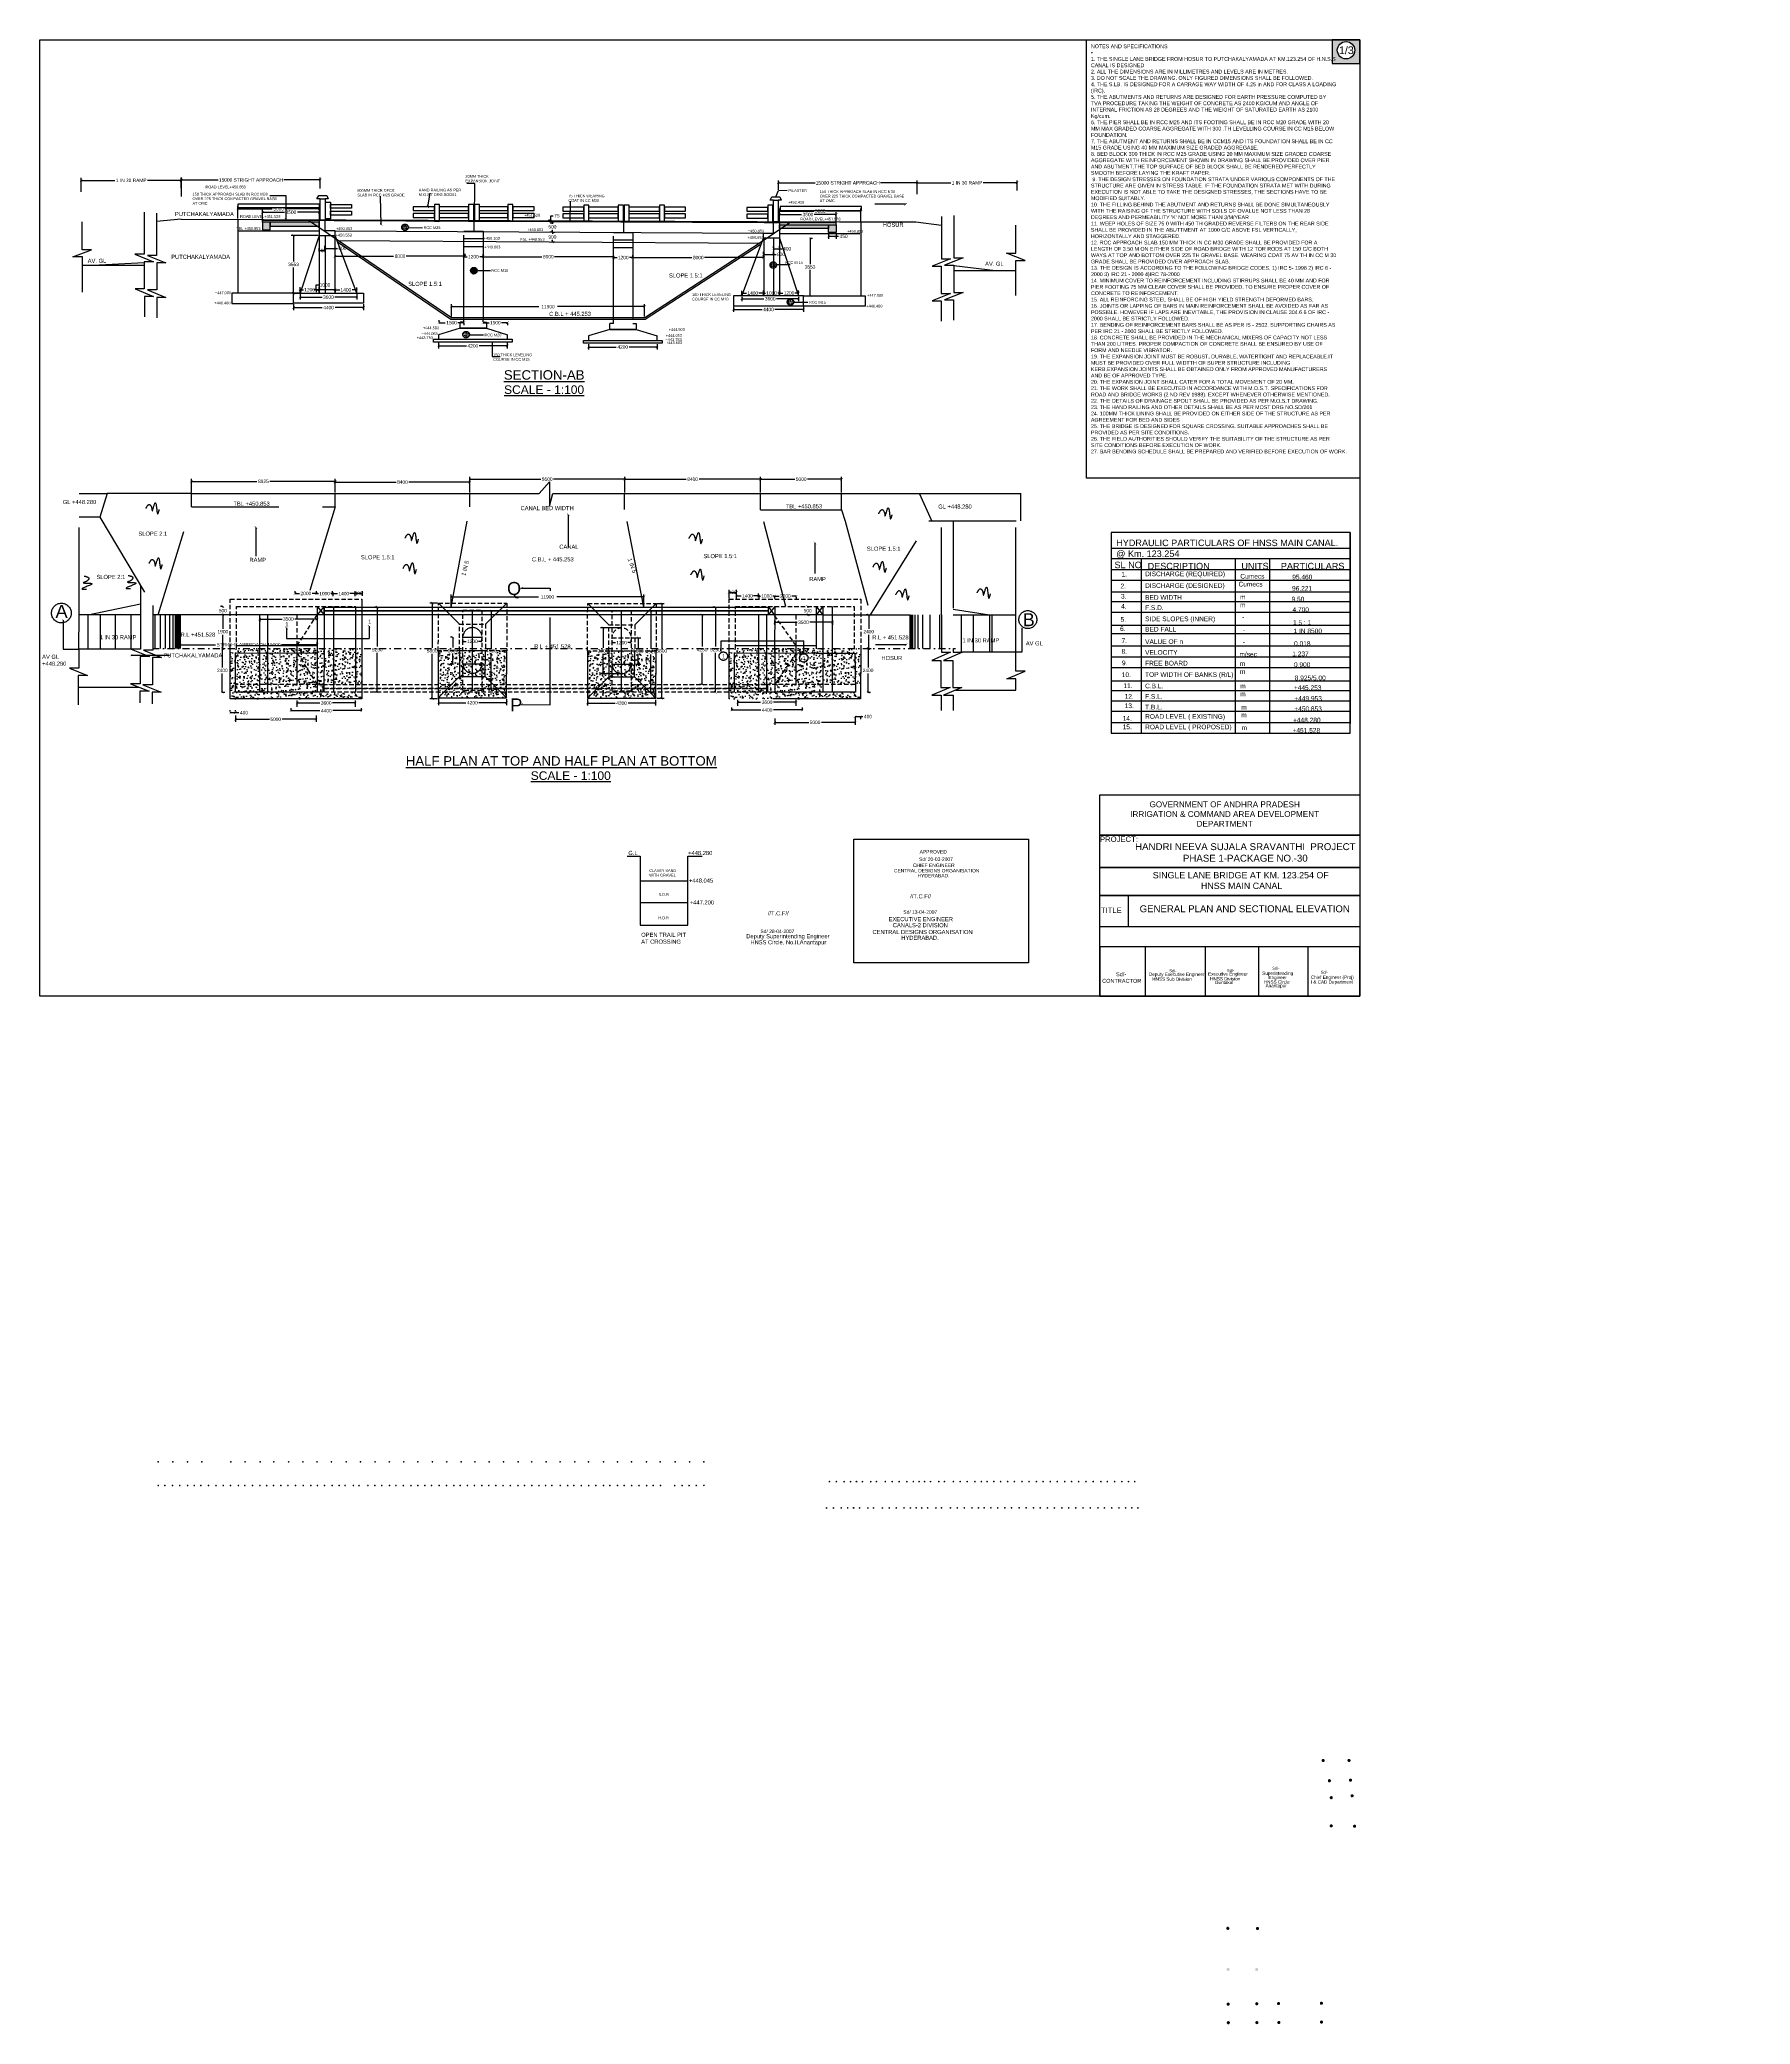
# Model space of a CAD drawing. Header units: inches. Extents: x 325 to 11487, y 381 to 10656.
# Drawn here: x 325.5 to 450, y 380.6 to 525.1 of the extents above; entities outside this region: 1.
import ezdxf

# ---------------------------------------------------------------- set-up
doc = ezdxf.new("R2010")
doc.units = ezdxf.units.IN
doc.header["$MEASUREMENT"] = 0
doc.linetypes.add('DASHDOT', pattern=[1, 0.5, -0.25, 0, -0.25])
doc.linetypes.add('HIDDEN', pattern=[9.525, 6.35, -3.175])
for name, color, linetype in [('DIMENSION', 255, 'Continuous'), ('DRAWING', 7, 'Continuous'), ('HATCH', 7, 'Continuous'), ('TEXT', 255, 'Continuous')]:
    doc.layers.add(name, color=color, linetype=linetype)
doc.styles.get("Standard").update_dxf_attribs({"font": 'arial.ttf'})
doc.dimstyles.new('dig', dxfattribs={"dimtxt": 0.3125, "dimasz": 0.18, "dimexe": 0.18, "dimexo": 0.0625, "dimgap": 0.09, "dimtad": 0, "dimtih": 1, "dimtoh": 1, "dimdec": 4, "dimzin": 0, "dimdsep": 46, "dimtxsty": 'Standard', "dimblk": 'ARCHTICK', "dimcen": 0.09, "dimadec": 0, "dimazin": 0, "dimtfac": 1, "dimtdec": 4, "dimtofl": 0, "dimtmove": 0, "dimatfit": 3, "dimldrblk": 'ARCHTICK', "dimfxl": 1, "dimtolj": 1, "dimtzin": 0, "dimarcsym": 0})
picture_1 = doc.add_image_def('image1.jpg', size_in_pixel=(6644, 4788))
pattern_1 = [(50, (0, 0), (7.172601826e-05, -6.275213498e-06), [7.5e-06, -8.25e-05]), (355, (0, 0), (-1.3875133361e-05, 7.521921337e-05), [6e-06, -6.6e-05]), (100.45144446, (5.98e-06, -5.2e-07), (5.7850884673e-05, 6.8943999097e-05), [6.3740192e-06, -7.01142112e-05]), (46.1842, (0, 2e-05), (0.000106724133067, -1.6551928079e-05), [1.125e-05, -0.00012375]), (96.63563549, (8.89e-06, 1.862e-05), (9.3466194567e-05, 9.7411860077e-05), [9.5610342e-06, -0.000105171376]), (351.18416399, (0, 2e-05), (9.3466194505e-05, 9.7411860027e-05), [9e-06, -9.90000001e-05]), (21, (1e-05, 1.5e-05), (5.9690705212e-05, -4.02618890665e-05), [7.5e-06, -8.25e-05]), (326, (1e-05, 1.5e-05), (2.4331533192e-05, 7.2515004505e-05), [6e-06, -6.6e-05]), (71.45144474, (1.4974e-05, 1.1645e-05), (8.4022237673e-05, 3.2253115281e-05), [6.374019e-06, -7.01142112e-05]), (37.5, (0, 0), (1.2159855317e-06, 3.32893853831e-05), [0, -6.52e-05, 0, -6.7e-05, 0, -6.625e-05]), (7.5, (0, 0), (2.63069537442e-05, 3.94411711882e-05), [0, -3.82e-05, 0, -6.37e-05, 0, -2.525e-05]), (327.5, (-2.23e-05, 0), (5.33822436172e-05, -2.2554871734e-06), [0, -2.5e-05, 0, -7.8e-05, 0, -0.0001035]), (317.5, (-3.23e-05, 0), (5.83186169342e-05, 1.00104982332e-05), [0, -3.25e-05, 0, -5.18e-05, 0, -7.35e-05])]
pattern_2 = [(50, (-3558.73721, -2218.69197), (0.1191491726, -0.010424202), [0.0124587816, -0.1370465973]), (355, (-3558.7372, -2218.69197), (-0.0230489674, 0.1249519666), [0.0099670253, -0.109637278]), (100.4514, (-3558.72728, -2218.69284), (0.0961002937, 0.1145276888), [0.0105883347, -0.1164716857]), (46.1842, (-3558.7372, -2218.65874), (0.177286975, -0.0274955366), [0.0186881724, -0.205569896]), (96.6356, (-3558.72243, -2218.66103), (0.1552634466, 0.161817624), [0.0158825026, -0.1747075006]), (351.1842, (-3558.7372, -2218.65874), (0.15526332, 0.161817745), [0.014950538, -0.164455917]), (21, (-3558.72059, -2218.66705), (0.0991564611, -0.0668818776), [0.0124587816, -0.1370465973]), (326, (-3558.72059, -2218.66705), (0.0404188343, 0.1204598136), [0.0099670253, -0.109637278]), (71.4514, (-3558.71233, -2218.67262), (0.139575336, 0.0535778268), [0.0105883347, -0.1164716857]), (37.5, (-3558.737205, -2218.691967), (0.00201995975, 0.0552993575), [0, -0.1083083412, 0, -0.1112984487, 0, -0.1100525706]), (7.5, (-3558.737205, -2218.69197), (0.0437003454, 0.0655185249), [0, -0.0634567275, 0, -0.1058165848, 0, -0.0419445646]), (327.5, (-3558.77425, -2218.691967), (0.08867702843, -0.0037467496), [0, -0.0415292719, 0, -0.1295713284, 0, -0.1719311857]), (317.5, (-3558.79086, -2218.69197), (0.096877188, 0.0166291481), [0, -0.0539880535, 0, -0.0860486514, 0, -0.1220960594])]
pattern_3 = [(50, (0, 0), (0.7172602, -0.06275213), [0.075, -0.825]), (355, (0, 0), (-0.1387513, 0.7521921), [0.06, -0.66]), (100.4514, (0.0598, -0.0052), (0.5785094, 0.68943954), [0.0637402, -0.7011421]), (46.1842, (0, 0.2), (1.067241, -0.165519), [0.1125, -1.2375]), (96.6356, (0.0889, 0.1862), (0.9346627, 0.9741179), [0.0956103, -1.051713]), (351.1842, (0, 0.2), (0.934662, 0.9741186), [0.09, -0.99]), (21, (0.1, 0.15), (0.59690705, -0.4026189), [0.075, -0.825]), (326, (0.1, 0.15), (0.2433153, 0.72515), [0.06, -0.66]), (71.4514, (0.14974, 0.11645), (0.8402226, 0.3225305), [0.0637402, -0.7011421]), (37.5, (0, 0), (0.01215986, 0.33289385), [0, -0.652, 0, -0.67, 0, -0.6625]), (7.5, (0, 0), (0.26306954, 0.39441171), [0, -0.382, 0, -0.637, 0, -0.2525]), (327.5, (-0.223, 0), (0.53382244, -0.02255487), [0, -0.25, 0, -0.78, 0, -1.035]), (317.5, (-0.323, 0), (0.58318617, 0.100105), [0, -0.325, 0, -0.518, 0, -0.735])]
pattern_4 = [(50, (-3682.38783, -2310.89719), (0.1191491726, -0.010424202), [0.0124587816, -0.1370465973]), (355, (-3682.38783, -2310.89719), (-0.0230489674, 0.1249519666), [0.0099670253, -0.109637278]), (100.4514, (-3682.3779, -2310.89806), (0.0961002937, 0.1145276888), [0.0105883347, -0.1164716857]), (46.1842, (-3682.38783, -2310.86396), (0.177286975, -0.0274955366), [0.0186881724, -0.205569896]), (96.6356, (-3682.37305, -2310.86626), (0.1552634466, 0.161817624), [0.0158825026, -0.1747075006]), (351.1842, (-3682.38783, -2310.86396), (0.15526332, 0.161817745), [0.014950538, -0.164455917]), (21, (-3682.37121, -2310.87227), (0.0991564611, -0.0668818776), [0.0124587816, -0.1370465973]), (326, (-3682.37121, -2310.87227), (0.0404188343, 0.1204598136), [0.0099670253, -0.109637278]), (71.4514, (-3682.36295, -2310.87784), (0.139575336, 0.0535778268), [0.0105883347, -0.1164716857]), (37.5, (-3682.387826, -2310.89719), (0.00201995975, 0.0552993575), [0, -0.1083083412, 0, -0.1112984487, 0, -0.1100525706]), (7.5, (-3682.387826, -2310.89719), (0.0437003454, 0.0655185249), [0, -0.0634567275, 0, -0.1058165848, 0, -0.0419445646]), (327.5, (-3682.42487, -2310.89719), (0.08867702843, -0.0037467496), [0, -0.0415292719, 0, -0.1295713284, 0, -0.1719311857]), (317.5, (-3682.44148, -2310.89719), (0.096877188, 0.0166291481), [0, -0.0539880535, 0, -0.0860486514, 0, -0.1220960594])]

# ---------------------------------------------------------------- blocks, each defined once
blk = doc.blocks.new('_ArchTick')
at = {"color": 0, "linetype": 'ByBlock', "const_width": 0.15}
blk.add_lwpolyline([(-0.5, -0.5), (0.5, 0.5)], dxfattribs=at)
blk = doc.blocks.new('*D10')
at = {"layer": 'Defpoints', "color": 0, "linetype": 'HIDDEN', "transparency": 16777216}
for p in [(344.44, 506.6), (345.82, 506.86), (345.82, 506.6)]:
    blk.add_point(p, dxfattribs=at)
at = {"layer": 'DIMENSION', "color": 0, "linetype": 'HIDDEN', "lineweight": -2, "transparency": 16777216}
for p, q in [((344.44, 506.66), (344.44, 507.04)), ((344.44, 506.86), (344.68, 506.86)), ((345.82, 506.86), (345.58, 506.86)), ((345.82, 506.66), (345.82, 507.04))]:
    blk.add_line(p, q, dxfattribs=at)
at = {"layer": 'DIMENSION', "color": 0, "linetype": 'HIDDEN', "lineweight": -2, "transparency": 16777216, "xscale": 0.18, "yscale": 0.18, "zscale": 0.18, "rotation": 180}
blk.add_blockref('_ArchTick', (344.44, 506.86), dxfattribs=at)
at = {"layer": 'DIMENSION', "color": 0, "linetype": 'HIDDEN', "lineweight": -2, "transparency": 16777216, "xscale": 0.18, "yscale": 0.18, "zscale": 0.18}
blk.add_blockref('_ArchTick', (345.82, 506.86), dxfattribs=at)
at = {"layer": 'DIMENSION', "color": 0, "linetype": 'HIDDEN', "transparency": 16777216, "insert": (345.13, 506.86), "char_height": 0.25, "attachment_point": 5}
blk.add_mtext('\\A1;1200', dxfattribs=at)
blk = doc.blocks.new('*D11')
at = {"layer": 'Defpoints', "color": 0, "linetype": 'HIDDEN', "transparency": 16777216}
for p in [(346.98, 506.85), (348.57, 506.85), (348.57, 506.6)]:
    blk.add_point(p, dxfattribs=at)
at = {"layer": 'DIMENSION', "color": 0, "linetype": 'HIDDEN', "lineweight": -2, "transparency": 16777216}
for p, q in [((346.98, 506.85), (347.32, 506.85)), ((346.98, 506.79), (346.98, 506.67)), ((348.57, 506.85), (348.22, 506.85)), ((348.57, 506.66), (348.57, 507.03))]:
    blk.add_line(p, q, dxfattribs=at)
at = {"layer": 'DIMENSION', "color": 0, "linetype": 'HIDDEN', "lineweight": -2, "transparency": 16777216, "xscale": 0.18, "yscale": 0.18, "zscale": 0.18, "rotation": 180}
blk.add_blockref('_ArchTick', (346.98, 506.85), dxfattribs=at)
at = {"layer": 'DIMENSION', "color": 0, "linetype": 'HIDDEN', "lineweight": -2, "transparency": 16777216, "xscale": 0.18, "yscale": 0.18, "zscale": 0.18}
blk.add_blockref('_ArchTick', (348.57, 506.85), dxfattribs=at)
at = {"layer": 'DIMENSION', "color": 0, "linetype": 'HIDDEN', "transparency": 16777216, "insert": (347.77, 506.85), "char_height": 0.25, "attachment_point": 5}
blk.add_mtext('\\A1;1400', dxfattribs=at)
blk = doc.blocks.new('*D12')
at = {"layer": 'Defpoints', "color": 0, "linetype": 'HIDDEN', "transparency": 16777216}
for p in [(345.82, 509.64), (346.25, 509.71), (346.25, 509.64)]:
    blk.add_point(p, dxfattribs=at)
at = {"layer": 'DIMENSION', "color": 0, "linetype": 'HIDDEN', "lineweight": -2, "transparency": 16777216}
for p, q in [((345.82, 509.71), (345.82, 509.89)), ((345.82, 509.71), (346.25, 509.71)), ((346.25, 509.71), (346.25, 509.89))]:
    blk.add_line(p, q, dxfattribs=at)
at = {"layer": 'DIMENSION', "color": 0, "linetype": 'HIDDEN', "lineweight": -2, "transparency": 16777216, "xscale": 0.18, "yscale": 0.18, "zscale": 0.18, "rotation": 180}
blk.add_blockref('_ArchTick', (345.82, 509.71), dxfattribs=at)
at = {"layer": 'DIMENSION', "color": 0, "linetype": 'HIDDEN', "lineweight": -2, "transparency": 16777216, "xscale": 0.18, "yscale": 0.18, "zscale": 0.18}
blk.add_blockref('_ArchTick', (346.25, 509.71), dxfattribs=at)
at = {"layer": 'DIMENSION', "color": 0, "linetype": 'HIDDEN', "transparency": 16777216, "insert": (346.04, 509.71), "char_height": 0.25, "attachment_point": 5}
blk.add_mtext('\\A1;400', dxfattribs=at)
blk = doc.blocks.new('*D13')
at = {"layer": 'Defpoints', "color": 0, "linetype": 'HIDDEN', "transparency": 16777216}
for p in [(346.25, 509.71), (346.98, 509.87), (346.98, 509.66)]:
    blk.add_point(p, dxfattribs=at)
at = {"layer": 'DIMENSION', "color": 0, "linetype": 'HIDDEN', "lineweight": -2, "transparency": 16777216}
for p, q in [((346.25, 509.77), (346.25, 510.05)), ((346.98, 509.72), (346.98, 510.05)), ((346.25, 509.87), (346.98, 509.87)), ((346.98, 509.87), (347.16, 509.87))]:
    blk.add_line(p, q, dxfattribs=at)
at = {"layer": 'DIMENSION', "color": 0, "linetype": 'HIDDEN', "lineweight": -2, "transparency": 16777216, "xscale": 0.18, "yscale": 0.18, "zscale": 0.18, "rotation": 180}
blk.add_blockref('_ArchTick', (346.25, 509.87), dxfattribs=at)
at = {"layer": 'DIMENSION', "color": 0, "linetype": 'HIDDEN', "lineweight": -2, "transparency": 16777216, "xscale": 0.18, "yscale": 0.18, "zscale": 0.18}
blk.add_blockref('_ArchTick', (346.98, 509.87), dxfattribs=at)
at = {"layer": 'DIMENSION', "color": 0, "linetype": 'HIDDEN', "transparency": 16777216, "insert": (347.52, 509.87), "char_height": 0.25, "attachment_point": 5}
blk.add_mtext('\\A1;600', dxfattribs=at)
blk = doc.blocks.new('*D9')
at = {"layer": 'Defpoints', "color": 0, "linetype": 'HIDDEN', "transparency": 16777216}
for p in [(344.44, 506.6), (348.57, 506.6), (348.57, 506.32)]:
    blk.add_point(p, dxfattribs=at)
at = {"layer": 'DIMENSION', "color": 0, "linetype": 'HIDDEN', "lineweight": -2, "transparency": 16777216}
for p, q in [((344.44, 506.54), (344.44, 506.14)), ((344.44, 506.32), (346.04, 506.32)), ((348.57, 506.32), (346.96, 506.32)), ((348.57, 506.54), (348.57, 506.14))]:
    blk.add_line(p, q, dxfattribs=at)
at = {"layer": 'DIMENSION', "color": 0, "linetype": 'HIDDEN', "lineweight": -2, "transparency": 16777216, "xscale": 0.18, "yscale": 0.18, "zscale": 0.18, "rotation": 180}
blk.add_blockref('_ArchTick', (344.44, 506.32), dxfattribs=at)
at = {"layer": 'DIMENSION', "color": 0, "linetype": 'HIDDEN', "lineweight": -2, "transparency": 16777216, "xscale": 0.18, "yscale": 0.18, "zscale": 0.18}
blk.add_blockref('_ArchTick', (348.57, 506.32), dxfattribs=at)
at = {"layer": 'DIMENSION', "color": 0, "linetype": 'HIDDEN', "transparency": 16777216, "insert": (346.5, 506.32), "char_height": 0.25, "attachment_point": 5}
blk.add_mtext('\\A1;3600', dxfattribs=at)
blk = doc.blocks.new('*D17')
at = {"layer": 'Defpoints', "color": 0, "linetype": 'HIDDEN', "transparency": 16777216}
for p in [(348.46, 476.78), (344.23, 476.45), (348.46, 476.45)]:
    blk.add_point(p, dxfattribs=at)
at = {"layer": 'DIMENSION', "color": 0, "linetype": 'HIDDEN', "lineweight": -2, "transparency": 16777216}
for p, q in [((344.23, 476.51), (344.23, 476.96)), ((344.23, 476.78), (345.88, 476.78)), ((348.46, 476.78), (346.81, 476.78)), ((348.46, 476.51), (348.46, 476.96))]:
    blk.add_line(p, q, dxfattribs=at)
at = {"layer": 'DIMENSION', "color": 0, "linetype": 'HIDDEN', "lineweight": -2, "transparency": 16777216, "xscale": 0.18, "yscale": 0.18, "zscale": 0.18, "rotation": 180}
blk.add_blockref('_ArchTick', (344.23, 476.78), dxfattribs=at)
at = {"layer": 'DIMENSION', "color": 0, "linetype": 'HIDDEN', "lineweight": -2, "transparency": 16777216, "xscale": 0.18, "yscale": 0.18, "zscale": 0.18}
blk.add_blockref('_ArchTick', (348.46, 476.78), dxfattribs=at)
at = {"layer": 'DIMENSION', "color": 0, "linetype": 'HIDDEN', "transparency": 16777216, "insert": (346.34, 476.78), "char_height": 0.25, "attachment_point": 5}
blk.add_mtext('\\A1;3600', dxfattribs=at)
blk = doc.blocks.new('*D18')
at = {"layer": 'Defpoints', "color": 0, "linetype": 'HIDDEN', "transparency": 16777216}
for p in [(341.51, 483.01), (345.68, 483.01), (345.68, 482.89)]:
    blk.add_point(p, dxfattribs=at)
at = {"layer": 'DIMENSION', "color": 0, "linetype": 'HIDDEN', "lineweight": -2, "transparency": 16777216}
for p, q in [((341.51, 482.95), (341.51, 482.71)), ((341.51, 482.89), (343.13, 482.89)), ((345.68, 482.89), (344.06, 482.89)), ((345.68, 482.95), (345.68, 482.71))]:
    blk.add_line(p, q, dxfattribs=at)
at = {"layer": 'DIMENSION', "color": 0, "linetype": 'HIDDEN', "lineweight": -2, "transparency": 16777216, "xscale": 0.18, "yscale": 0.18, "zscale": 0.18, "rotation": 180}
blk.add_blockref('_ArchTick', (341.51, 482.89), dxfattribs=at)
at = {"layer": 'DIMENSION', "color": 0, "linetype": 'HIDDEN', "lineweight": -2, "transparency": 16777216, "xscale": 0.18, "yscale": 0.18, "zscale": 0.18}
blk.add_blockref('_ArchTick', (345.68, 482.89), dxfattribs=at)
at = {"layer": 'DIMENSION', "color": 0, "linetype": 'HIDDEN', "transparency": 16777216, "insert": (343.59, 482.89), "char_height": 0.25, "attachment_point": 5}
blk.add_mtext('\\A1;3500', dxfattribs=at)
blk = doc.blocks.new('*D19')
at = {"layer": 'Defpoints', "color": 0, "linetype": 'HIDDEN', "transparency": 16777216}
for p in [(343.78, 476.22), (343.78, 476.11), (348.92, 476.11)]:
    blk.add_point(p, dxfattribs=at)
at = {"layer": 'DIMENSION', "color": 0, "linetype": 'HIDDEN', "lineweight": -2, "transparency": 16777216}
for p, q in [((343.78, 476.18), (343.78, 476.4)), ((343.78, 476.22), (345.88, 476.22)), ((348.92, 476.22), (346.82, 476.22)), ((348.92, 476.18), (348.92, 476.4))]:
    blk.add_line(p, q, dxfattribs=at)
at = {"layer": 'DIMENSION', "color": 0, "linetype": 'HIDDEN', "lineweight": -2, "transparency": 16777216, "xscale": 0.18, "yscale": 0.18, "zscale": 0.18, "rotation": 180}
blk.add_blockref('_ArchTick', (343.78, 476.22), dxfattribs=at)
at = {"layer": 'DIMENSION', "color": 0, "linetype": 'HIDDEN', "lineweight": -2, "transparency": 16777216, "xscale": 0.18, "yscale": 0.18, "zscale": 0.18}
blk.add_blockref('_ArchTick', (348.92, 476.22), dxfattribs=at)
at = {"layer": 'DIMENSION', "color": 0, "linetype": 'HIDDEN', "transparency": 16777216, "insert": (346.35, 476.22), "char_height": 0.25, "attachment_point": 5}
blk.add_mtext('\\A1;4400', dxfattribs=at)
blk = doc.blocks.new('*D20')
at = {"layer": 'Defpoints', "color": 0, "linetype": 'HIDDEN', "transparency": 16777216}
for p in [(339.35, 476.08), (339.74, 476.08), (339.74, 476.08)]:
    blk.add_point(p, dxfattribs=at)
at = {"layer": 'DIMENSION', "color": 0, "linetype": 'HIDDEN', "lineweight": -2, "transparency": 16777216}
for p, q in [((339.35, 476.15), (339.35, 476.26)), ((339.35, 476.08), (339.74, 476.08)), ((339.74, 476.15), (339.74, 476.26)), ((339.74, 476.08), (339.99, 476.08))]:
    blk.add_line(p, q, dxfattribs=at)
at = {"layer": 'DIMENSION', "color": 0, "linetype": 'HIDDEN', "lineweight": -2, "transparency": 16777216, "xscale": 0.18, "yscale": 0.18, "zscale": 0.18, "rotation": 180}
blk.add_blockref('_ArchTick', (339.35, 476.08), dxfattribs=at)
at = {"layer": 'DIMENSION', "color": 0, "linetype": 'HIDDEN', "lineweight": -2, "transparency": 16777216, "xscale": 0.18, "yscale": 0.18, "zscale": 0.18}
blk.add_blockref('_ArchTick', (339.74, 476.08), dxfattribs=at)
at = {"layer": 'DIMENSION', "color": 0, "linetype": 'HIDDEN', "transparency": 16777216, "insert": (340.36, 476.08), "char_height": 0.25, "attachment_point": 5}
blk.add_mtext('\\A1;400', dxfattribs=at)
blk = doc.blocks.new('*D21')
at = {"layer": 'Defpoints', "color": 0, "linetype": 'HIDDEN', "transparency": 16777216}
for p in [(339.74, 475.94), (345.6, 475.94), (345.6, 475.59)]:
    blk.add_point(p, dxfattribs=at)
at = {"layer": 'DIMENSION', "color": 0, "linetype": 'HIDDEN', "lineweight": -2, "transparency": 16777216}
for p, q in [((339.74, 475.87), (339.74, 475.41)), ((339.74, 475.59), (342.21, 475.59)), ((345.6, 475.59), (343.13, 475.59)), ((345.6, 475.87), (345.6, 475.41))]:
    blk.add_line(p, q, dxfattribs=at)
at = {"layer": 'DIMENSION', "color": 0, "linetype": 'HIDDEN', "lineweight": -2, "transparency": 16777216, "xscale": 0.18, "yscale": 0.18, "zscale": 0.18, "rotation": 180}
blk.add_blockref('_ArchTick', (339.74, 475.59), dxfattribs=at)
at = {"layer": 'DIMENSION', "color": 0, "linetype": 'HIDDEN', "lineweight": -2, "transparency": 16777216, "xscale": 0.18, "yscale": 0.18, "zscale": 0.18}
blk.add_blockref('_ArchTick', (345.6, 475.59), dxfattribs=at)
at = {"layer": 'DIMENSION', "color": 0, "linetype": 'HIDDEN', "transparency": 16777216, "insert": (342.67, 475.59), "char_height": 0.25, "attachment_point": 5}
blk.add_mtext('\\A1;5000', dxfattribs=at)
blk = doc.blocks.new('*D22')
at = {"layer": 'Defpoints', "color": 0, "linetype": 'HIDDEN', "transparency": 16777216}
for p in [(354.5, 477.15), (359.46, 477.12), (359.46, 476.8)]:
    blk.add_point(p, dxfattribs=at)
at = {"layer": 'DIMENSION', "color": 0, "linetype": 'HIDDEN', "lineweight": -2, "transparency": 16777216}
for p, q in [((354.5, 477.09), (354.5, 476.62)), ((354.5, 476.8), (356.51, 476.8)), ((359.46, 476.8), (357.45, 476.8)), ((359.46, 477.05), (359.46, 476.62))]:
    blk.add_line(p, q, dxfattribs=at)
at = {"layer": 'DIMENSION', "color": 0, "linetype": 'HIDDEN', "lineweight": -2, "transparency": 16777216, "xscale": 0.18, "yscale": 0.18, "zscale": 0.18, "rotation": 180}
blk.add_blockref('_ArchTick', (354.5, 476.8), dxfattribs=at)
at = {"layer": 'DIMENSION', "color": 0, "linetype": 'HIDDEN', "lineweight": -2, "transparency": 16777216, "xscale": 0.18, "yscale": 0.18, "zscale": 0.18}
blk.add_blockref('_ArchTick', (359.46, 476.8), dxfattribs=at)
at = {"layer": 'DIMENSION', "color": 0, "linetype": 'HIDDEN', "transparency": 16777216, "insert": (356.98, 476.8), "char_height": 0.25, "attachment_point": 5}
blk.add_mtext('\\A1;4200', dxfattribs=at)
blk = doc.blocks.new('*D23')
at = {"layer": 'Defpoints', "color": 0, "linetype": 'HIDDEN', "transparency": 16777216}
for p in [(365.35, 477.12), (370.31, 477.09), (370.31, 476.77)]:
    blk.add_point(p, dxfattribs=at)
at = {"layer": 'DIMENSION', "color": 0, "linetype": 'HIDDEN', "lineweight": -2, "transparency": 16777216}
for p, q in [((365.35, 477.06), (365.35, 476.59)), ((365.35, 476.77), (367.36, 476.77)), ((370.31, 476.77), (368.3, 476.77)), ((370.31, 477.02), (370.31, 476.59))]:
    blk.add_line(p, q, dxfattribs=at)
at = {"layer": 'DIMENSION', "color": 0, "linetype": 'HIDDEN', "lineweight": -2, "transparency": 16777216, "xscale": 0.18, "yscale": 0.18, "zscale": 0.18, "rotation": 180}
blk.add_blockref('_ArchTick', (365.35, 476.77), dxfattribs=at)
at = {"layer": 'DIMENSION', "color": 0, "linetype": 'HIDDEN', "lineweight": -2, "transparency": 16777216, "xscale": 0.18, "yscale": 0.18, "zscale": 0.18}
blk.add_blockref('_ArchTick', (370.31, 476.77), dxfattribs=at)
at = {"layer": 'DIMENSION', "color": 0, "linetype": 'HIDDEN', "transparency": 16777216, "insert": (367.83, 476.77), "char_height": 0.25, "attachment_point": 5}
blk.add_mtext('\\A1;4200', dxfattribs=at)
blk = doc.blocks.new('*D25')
at = {"layer": 'Defpoints', "color": 0, "linetype": 'HIDDEN', "transparency": 16777216}
for p in [(380.53, 476.83), (376.3, 476.5), (380.53, 476.5)]:
    blk.add_point(p, dxfattribs=at)
at = {"layer": 'DIMENSION', "color": 0, "linetype": 'HIDDEN', "lineweight": -2, "transparency": 16777216}
for p, q in [((376.3, 476.56), (376.3, 477.01)), ((376.3, 476.83), (377.95, 476.83)), ((380.53, 476.83), (378.88, 476.83)), ((380.53, 476.56), (380.53, 477.01))]:
    blk.add_line(p, q, dxfattribs=at)
at = {"layer": 'DIMENSION', "color": 0, "linetype": 'HIDDEN', "lineweight": -2, "transparency": 16777216, "xscale": 0.18, "yscale": 0.18, "zscale": 0.18, "rotation": 180}
blk.add_blockref('_ArchTick', (376.3, 476.83), dxfattribs=at)
at = {"layer": 'DIMENSION', "color": 0, "linetype": 'HIDDEN', "lineweight": -2, "transparency": 16777216, "xscale": 0.18, "yscale": 0.18, "zscale": 0.18}
blk.add_blockref('_ArchTick', (380.53, 476.83), dxfattribs=at)
at = {"layer": 'DIMENSION', "color": 0, "linetype": 'HIDDEN', "transparency": 16777216, "insert": (378.42, 476.83), "char_height": 0.25, "attachment_point": 5}
blk.add_mtext('\\A1;3600', dxfattribs=at)
blk = doc.blocks.new('*D24')
at = {"layer": 'Defpoints', "color": 0, "linetype": 'HIDDEN', "transparency": 16777216}
for p in [(375.86, 476.27), (375.86, 476.17), (380.99, 476.17)]:
    blk.add_point(p, dxfattribs=at)
at = {"layer": 'DIMENSION', "color": 0, "linetype": 'HIDDEN', "lineweight": -2, "transparency": 16777216}
for p, q in [((375.86, 476.23), (375.86, 476.45)), ((375.86, 476.27), (377.96, 476.27)), ((380.99, 476.27), (378.89, 476.27)), ((380.99, 476.23), (380.99, 476.45))]:
    blk.add_line(p, q, dxfattribs=at)
at = {"layer": 'DIMENSION', "color": 0, "linetype": 'HIDDEN', "lineweight": -2, "transparency": 16777216, "xscale": 0.18, "yscale": 0.18, "zscale": 0.18, "rotation": 180}
blk.add_blockref('_ArchTick', (375.86, 476.27), dxfattribs=at)
at = {"layer": 'DIMENSION', "color": 0, "linetype": 'HIDDEN', "lineweight": -2, "transparency": 16777216, "xscale": 0.18, "yscale": 0.18, "zscale": 0.18}
blk.add_blockref('_ArchTick', (380.99, 476.27), dxfattribs=at)
at = {"layer": 'DIMENSION', "color": 0, "linetype": 'HIDDEN', "transparency": 16777216, "insert": (378.42, 476.27), "char_height": 0.25, "attachment_point": 5}
blk.add_mtext('\\A1;4400', dxfattribs=at)
blk = doc.blocks.new('*D26')
at = {"layer": 'Defpoints', "color": 0, "linetype": 'HIDDEN', "transparency": 16777216}
for p in [(384.82, 475.84), (385.21, 475.84), (385.21, 475.79)]:
    blk.add_point(p, dxfattribs=at)
at = {"layer": 'DIMENSION', "color": 0, "linetype": 'HIDDEN', "lineweight": -2, "transparency": 16777216}
for p, q in [((384.82, 475.79), (385.21, 475.79)), ((384.82, 475.78), (384.82, 475.61)), ((385.21, 475.79), (385.39, 475.79)), ((385.21, 475.78), (385.21, 475.61))]:
    blk.add_line(p, q, dxfattribs=at)
at = {"layer": 'DIMENSION', "color": 0, "linetype": 'HIDDEN', "lineweight": -2, "transparency": 16777216, "xscale": 0.18, "yscale": 0.18, "zscale": 0.18, "rotation": 180}
blk.add_blockref('_ArchTick', (384.82, 475.79), dxfattribs=at)
at = {"layer": 'DIMENSION', "color": 0, "linetype": 'HIDDEN', "lineweight": -2, "transparency": 16777216, "xscale": 0.18, "yscale": 0.18, "zscale": 0.18}
blk.add_blockref('_ArchTick', (385.21, 475.79), dxfattribs=at)
at = {"layer": 'DIMENSION', "color": 0, "linetype": 'HIDDEN', "transparency": 16777216, "insert": (385.76, 475.79), "char_height": 0.25, "attachment_point": 5}
blk.add_mtext('\\A1;400', dxfattribs=at)
blk = doc.blocks.new('*D27')
at = {"layer": 'Defpoints', "color": 0, "linetype": 'HIDDEN', "transparency": 16777216}
for p in [(378.98, 475.72), (384.84, 475.72), (384.84, 475.37)]:
    blk.add_point(p, dxfattribs=at)
at = {"layer": 'DIMENSION', "color": 0, "linetype": 'HIDDEN', "lineweight": -2, "transparency": 16777216}
for p, q in [((378.98, 475.65), (378.98, 475.19)), ((378.98, 475.37), (381.45, 475.37)), ((384.84, 475.37), (382.37, 475.37)), ((384.84, 475.65), (384.84, 475.19))]:
    blk.add_line(p, q, dxfattribs=at)
at = {"layer": 'DIMENSION', "color": 0, "linetype": 'HIDDEN', "lineweight": -2, "transparency": 16777216, "xscale": 0.18, "yscale": 0.18, "zscale": 0.18, "rotation": 180}
blk.add_blockref('_ArchTick', (378.98, 475.37), dxfattribs=at)
at = {"layer": 'DIMENSION', "color": 0, "linetype": 'HIDDEN', "lineweight": -2, "transparency": 16777216, "xscale": 0.18, "yscale": 0.18, "zscale": 0.18}
blk.add_blockref('_ArchTick', (384.84, 475.37), dxfattribs=at)
at = {"layer": 'DIMENSION', "color": 0, "linetype": 'HIDDEN', "transparency": 16777216, "insert": (381.91, 475.37), "char_height": 0.25, "attachment_point": 5}
blk.add_mtext('\\A1;5000', dxfattribs=at)
blk = doc.blocks.new('*D28')
at = {"layer": 'Defpoints', "color": 0, "linetype": 'HIDDEN', "transparency": 16777216}
for p in [(375.65, 484.33), (376.19, 484.83), (376.19, 484.33)]:
    blk.add_point(p, dxfattribs=at)
at = {"layer": 'DIMENSION', "color": 0, "linetype": 'HIDDEN', "lineweight": -2, "transparency": 16777216}
for p, q in [((375.65, 484.39), (375.65, 485.01)), ((375.65, 484.83), (376.19, 484.83)), ((376.19, 484.39), (376.19, 485.01))]:
    blk.add_line(p, q, dxfattribs=at)
at = {"layer": 'DIMENSION', "color": 0, "linetype": 'HIDDEN', "lineweight": -2, "transparency": 16777216, "xscale": 0.18, "yscale": 0.18, "zscale": 0.18, "rotation": 180}
blk.add_blockref('_ArchTick', (375.65, 484.83), dxfattribs=at)
at = {"layer": 'DIMENSION', "color": 0, "linetype": 'HIDDEN', "lineweight": -2, "transparency": 16777216, "xscale": 0.18, "yscale": 0.18, "zscale": 0.18}
blk.add_blockref('_ArchTick', (376.19, 484.83), dxfattribs=at)
at = {"layer": 'DIMENSION', "color": 0, "linetype": 'HIDDEN', "transparency": 16777216, "insert": (375.92, 484.83), "char_height": 0.25, "attachment_point": 5}
blk.add_mtext('\\A1;400', dxfattribs=at)
blk = doc.blocks.new('*D29')
at = {"layer": 'Defpoints', "color": 0, "linetype": 'HIDDEN', "transparency": 16777216}
for p in [(376.19, 484.55), (377.79, 484.57), (377.79, 484.55)]:
    blk.add_point(p, dxfattribs=at)
at = {"layer": 'DIMENSION', "color": 0, "linetype": 'HIDDEN', "lineweight": -2, "transparency": 16777216}
for p, q in [((376.19, 484.61), (376.19, 484.75)), ((376.19, 484.57), (376.54, 484.57)), ((377.79, 484.57), (377.44, 484.57)), ((377.79, 484.61), (377.79, 484.75))]:
    blk.add_line(p, q, dxfattribs=at)
at = {"layer": 'DIMENSION', "color": 0, "linetype": 'HIDDEN', "lineweight": -2, "transparency": 16777216, "xscale": 0.18, "yscale": 0.18, "zscale": 0.18, "rotation": 180}
blk.add_blockref('_ArchTick', (376.19, 484.57), dxfattribs=at)
at = {"layer": 'DIMENSION', "color": 0, "linetype": 'HIDDEN', "lineweight": -2, "transparency": 16777216, "xscale": 0.18, "yscale": 0.18, "zscale": 0.18}
blk.add_blockref('_ArchTick', (377.79, 484.57), dxfattribs=at)
at = {"layer": 'DIMENSION', "color": 0, "linetype": 'HIDDEN', "transparency": 16777216, "insert": (376.99, 484.57), "char_height": 0.25, "attachment_point": 5}
blk.add_mtext('\\A1;1400', dxfattribs=at)
blk = doc.blocks.new('*D30')
at = {"layer": 'Defpoints', "color": 0, "linetype": 'HIDDEN', "transparency": 16777216}
for p in [(377.81, 484.57), (378.97, 484.57), (378.97, 484.56)]:
    blk.add_point(p, dxfattribs=at)
at = {"layer": 'DIMENSION', "color": 0, "linetype": 'HIDDEN', "lineweight": -2, "transparency": 16777216}
for p, q in [((377.81, 484.56), (377.94, 484.56)), ((377.81, 484.51), (377.81, 484.38)), ((378.97, 484.56), (378.84, 484.56)), ((378.97, 484.51), (378.97, 484.38))]:
    blk.add_line(p, q, dxfattribs=at)
at = {"layer": 'DIMENSION', "color": 0, "linetype": 'HIDDEN', "lineweight": -2, "transparency": 16777216, "xscale": 0.18, "yscale": 0.18, "zscale": 0.18, "rotation": 180}
blk.add_blockref('_ArchTick', (377.81, 484.56), dxfattribs=at)
at = {"layer": 'DIMENSION', "color": 0, "linetype": 'HIDDEN', "lineweight": -2, "transparency": 16777216, "xscale": 0.18, "yscale": 0.18, "zscale": 0.18}
blk.add_blockref('_ArchTick', (378.97, 484.56), dxfattribs=at)
at = {"layer": 'DIMENSION', "color": 0, "linetype": 'HIDDEN', "transparency": 16777216, "insert": (378.39, 484.56), "char_height": 0.25, "attachment_point": 5}
blk.add_mtext('\\A1;1000', dxfattribs=at)
blk = doc.blocks.new('*D31')
at = {"layer": 'Defpoints', "color": 0, "linetype": 'HIDDEN', "transparency": 16777216}
for p in [(378.97, 484.56), (380.54, 484.56), (380.54, 484.56)]:
    blk.add_point(p, dxfattribs=at)
at = {"layer": 'DIMENSION', "color": 0, "linetype": 'HIDDEN', "lineweight": -2, "transparency": 16777216}
for p, q in [((378.97, 484.56), (379.29, 484.56)), ((378.97, 484.5), (378.97, 484.38)), ((380.54, 484.56), (380.22, 484.56)), ((380.54, 484.5), (380.54, 484.38))]:
    blk.add_line(p, q, dxfattribs=at)
at = {"layer": 'DIMENSION', "color": 0, "linetype": 'HIDDEN', "lineweight": -2, "transparency": 16777216, "xscale": 0.18, "yscale": 0.18, "zscale": 0.18, "rotation": 180}
blk.add_blockref('_ArchTick', (378.97, 484.56), dxfattribs=at)
at = {"layer": 'DIMENSION', "color": 0, "linetype": 'HIDDEN', "lineweight": -2, "transparency": 16777216, "xscale": 0.18, "yscale": 0.18, "zscale": 0.18}
blk.add_blockref('_ArchTick', (380.54, 484.56), dxfattribs=at)
at = {"layer": 'DIMENSION', "color": 0, "linetype": 'HIDDEN', "transparency": 16777216, "insert": (379.75, 484.56), "char_height": 0.25, "attachment_point": 5}
blk.add_mtext('\\A1;2000', dxfattribs=at)
blk = doc.blocks.new('*D32')
at = {"layer": 'Defpoints', "color": 0, "linetype": 'HIDDEN', "transparency": 16777216}
for p in [(385.67, 480.74), (385.67, 477.56), (385.77, 477.56)]:
    blk.add_point(p, dxfattribs=at)
at = {"layer": 'DIMENSION', "color": 0, "linetype": 'HIDDEN', "lineweight": -2, "transparency": 16777216}
for p, q in [((385.73, 480.74), (385.95, 480.74)), ((385.77, 480.74), (385.77, 479.37)), ((385.77, 477.56), (385.77, 478.93)), ((385.73, 477.56), (385.95, 477.56))]:
    blk.add_line(p, q, dxfattribs=at)
at = {"layer": 'DIMENSION', "color": 0, "linetype": 'HIDDEN', "lineweight": -2, "transparency": 16777216, "xscale": 0.18, "yscale": 0.18, "zscale": 0.18}
for p, rotation in [((385.77, 480.74), 90), ((385.77, 477.56), 270)]:
    blk.add_blockref('_ArchTick', p, dxfattribs=dict(at, rotation=rotation))
at = {"layer": 'DIMENSION', "color": 0, "linetype": 'HIDDEN', "transparency": 16777216, "insert": (385.77, 479.15), "char_height": 0.25, "attachment_point": 5}
blk.add_mtext('\\A1;2400', dxfattribs=at)
blk = doc.blocks.new('*D33')
at = {"layer": 'Defpoints', "color": 0, "linetype": 'HIDDEN', "transparency": 16777216}
for p in [(385.82, 483.19), (385.77, 480.74), (385.82, 480.74)]:
    blk.add_point(p, dxfattribs=at)
at = {"layer": 'DIMENSION', "color": 0, "linetype": 'HIDDEN', "lineweight": -2, "transparency": 16777216}
for p, q in [((385.76, 483.19), (385.64, 483.19)), ((385.82, 483.19), (385.82, 482.18)), ((385.82, 480.74), (385.82, 481.75)), ((385.84, 480.74), (386, 480.74))]:
    blk.add_line(p, q, dxfattribs=at)
at = {"layer": 'DIMENSION', "color": 0, "linetype": 'HIDDEN', "lineweight": -2, "transparency": 16777216, "xscale": 0.18, "yscale": 0.18, "zscale": 0.18}
for p, rotation in [((385.82, 483.19), 90), ((385.82, 480.74), 270)]:
    blk.add_blockref('_ArchTick', p, dxfattribs=dict(at, rotation=rotation))
at = {"layer": 'DIMENSION', "color": 0, "linetype": 'HIDDEN', "transparency": 16777216, "insert": (385.82, 481.97), "char_height": 0.25, "attachment_point": 5}
blk.add_mtext('\\A1;2400', dxfattribs=at)
blk = doc.blocks.new('*D34')
at = {"layer": 'Defpoints', "color": 0, "linetype": 'HIDDEN', "transparency": 16777216}
for p in [(369.46, 484.5), (355.43, 483.76), (369.46, 483.76)]:
    blk.add_point(p, dxfattribs=at)
at = {"layer": 'DIMENSION', "color": 0, "linetype": 'HIDDEN', "lineweight": -2, "transparency": 16777216}
for p, q in [((355.43, 483.82), (355.43, 484.68)), ((355.43, 484.5), (361.9, 484.5)), ((369.46, 484.5), (362.99, 484.5)), ((369.46, 483.82), (369.46, 484.68))]:
    blk.add_line(p, q, dxfattribs=at)
at = {"layer": 'DIMENSION', "color": 0, "linetype": 'HIDDEN', "lineweight": -2, "transparency": 16777216, "xscale": 0.18, "yscale": 0.18, "zscale": 0.18, "rotation": 180}
blk.add_blockref('_ArchTick', (355.43, 484.5), dxfattribs=at)
at = {"layer": 'DIMENSION', "color": 0, "linetype": 'HIDDEN', "lineweight": -2, "transparency": 16777216, "xscale": 0.18, "yscale": 0.18, "zscale": 0.18}
blk.add_blockref('_ArchTick', (369.46, 484.5), dxfattribs=at)
at = {"layer": 'DIMENSION', "color": 0, "linetype": 'HIDDEN', "transparency": 16777216, "insert": (362.44, 484.5), "char_height": 0.25, "attachment_point": 5}
blk.add_mtext('\\A1;11900', dxfattribs=at)
blk = doc.blocks.new('*D35')
at = {"layer": 'Defpoints', "color": 0, "linetype": 'HIDDEN', "transparency": 16777216}
for p in [(348.42, 484.98), (348.42, 484.75), (348.96, 484.98)]:
    blk.add_point(p, dxfattribs=at)
at = {"layer": 'DIMENSION', "color": 0, "linetype": 'HIDDEN', "lineweight": -2, "transparency": 16777216}
for p, q in [((348.42, 484.91), (348.42, 484.57)), ((348.96, 484.75), (348.42, 484.75)), ((348.96, 484.91), (348.96, 484.57))]:
    blk.add_line(p, q, dxfattribs=at)
at = {"layer": 'DIMENSION', "color": 0, "linetype": 'HIDDEN', "lineweight": -2, "transparency": 16777216, "xscale": 0.18, "yscale": 0.18, "zscale": 0.18, "rotation": 180}
blk.add_blockref('_ArchTick', (348.42, 484.75), dxfattribs=at)
at = {"layer": 'DIMENSION', "color": 0, "linetype": 'HIDDEN', "lineweight": -2, "transparency": 16777216, "xscale": 0.18, "yscale": 0.18, "zscale": 0.18}
blk.add_blockref('_ArchTick', (348.96, 484.75), dxfattribs=at)
at = {"layer": 'DIMENSION', "color": 0, "linetype": 'HIDDEN', "transparency": 16777216, "insert": (348.69, 484.75), "char_height": 0.25, "attachment_point": 5}
blk.add_mtext('\\A1;400', dxfattribs=at)
blk = doc.blocks.new('*D36')
at = {"layer": 'Defpoints', "color": 0, "linetype": 'HIDDEN', "transparency": 16777216}
for p in [(346.82, 484.75), (346.82, 484.74), (348.42, 484.75)]:
    blk.add_point(p, dxfattribs=at)
at = {"layer": 'DIMENSION', "color": 0, "linetype": 'HIDDEN', "lineweight": -2, "transparency": 16777216}
for p, q in [((346.82, 484.74), (347.17, 484.74)), ((346.82, 484.69), (346.82, 484.56)), ((348.42, 484.74), (348.07, 484.74)), ((348.42, 484.69), (348.42, 484.56))]:
    blk.add_line(p, q, dxfattribs=at)
at = {"layer": 'DIMENSION', "color": 0, "linetype": 'HIDDEN', "lineweight": -2, "transparency": 16777216, "xscale": 0.18, "yscale": 0.18, "zscale": 0.18, "rotation": 180}
blk.add_blockref('_ArchTick', (346.82, 484.74), dxfattribs=at)
at = {"layer": 'DIMENSION', "color": 0, "linetype": 'HIDDEN', "lineweight": -2, "transparency": 16777216, "xscale": 0.18, "yscale": 0.18, "zscale": 0.18}
blk.add_blockref('_ArchTick', (348.42, 484.74), dxfattribs=at)
at = {"layer": 'DIMENSION', "color": 0, "linetype": 'HIDDEN', "transparency": 16777216, "insert": (347.62, 484.74), "char_height": 0.25, "attachment_point": 5}
blk.add_mtext('\\A1;1400', dxfattribs=at)
blk = doc.blocks.new('*D37')
at = {"layer": 'Defpoints', "color": 0, "linetype": 'HIDDEN', "transparency": 16777216}
for p in [(345.64, 484.74), (345.64, 484.74), (346.8, 484.74)]:
    blk.add_point(p, dxfattribs=at)
at = {"layer": 'DIMENSION', "color": 0, "linetype": 'HIDDEN', "lineweight": -2, "transparency": 16777216}
for p, q in [((345.64, 484.8), (345.64, 484.92)), ((345.64, 484.74), (345.77, 484.74)), ((346.8, 484.74), (346.67, 484.74)), ((346.8, 484.8), (346.8, 484.92))]:
    blk.add_line(p, q, dxfattribs=at)
at = {"layer": 'DIMENSION', "color": 0, "linetype": 'HIDDEN', "lineweight": -2, "transparency": 16777216, "xscale": 0.18, "yscale": 0.18, "zscale": 0.18, "rotation": 180}
blk.add_blockref('_ArchTick', (345.64, 484.74), dxfattribs=at)
at = {"layer": 'DIMENSION', "color": 0, "linetype": 'HIDDEN', "lineweight": -2, "transparency": 16777216, "xscale": 0.18, "yscale": 0.18, "zscale": 0.18}
blk.add_blockref('_ArchTick', (346.8, 484.74), dxfattribs=at)
at = {"layer": 'DIMENSION', "color": 0, "linetype": 'HIDDEN', "transparency": 16777216, "insert": (346.22, 484.74), "char_height": 0.25, "attachment_point": 5}
blk.add_mtext('\\A1;1000', dxfattribs=at)
blk = doc.blocks.new('*D38')
at = {"layer": 'Defpoints', "color": 0, "linetype": 'HIDDEN', "transparency": 16777216}
for p in [(344.07, 484.75), (344.07, 484.74), (345.64, 484.74)]:
    blk.add_point(p, dxfattribs=at)
at = {"layer": 'DIMENSION', "color": 0, "linetype": 'HIDDEN', "lineweight": -2, "transparency": 16777216}
for p, q in [((344.07, 484.8), (344.07, 484.93)), ((344.07, 484.75), (344.39, 484.75)), ((345.64, 484.75), (345.32, 484.75)), ((345.64, 484.8), (345.64, 484.93))]:
    blk.add_line(p, q, dxfattribs=at)
at = {"layer": 'DIMENSION', "color": 0, "linetype": 'HIDDEN', "lineweight": -2, "transparency": 16777216, "xscale": 0.18, "yscale": 0.18, "zscale": 0.18, "rotation": 180}
blk.add_blockref('_ArchTick', (344.07, 484.75), dxfattribs=at)
at = {"layer": 'DIMENSION', "color": 0, "linetype": 'HIDDEN', "lineweight": -2, "transparency": 16777216, "xscale": 0.18, "yscale": 0.18, "zscale": 0.18}
blk.add_blockref('_ArchTick', (345.64, 484.75), dxfattribs=at)
at = {"layer": 'DIMENSION', "color": 0, "linetype": 'HIDDEN', "transparency": 16777216, "insert": (344.86, 484.75), "char_height": 0.25, "attachment_point": 5}
blk.add_mtext('\\A1;2000', dxfattribs=at)
blk = doc.blocks.new('*D39')
at = {"layer": 'Defpoints', "color": 0, "linetype": 'HIDDEN', "transparency": 16777216}
for p in [(338.68, 480.74), (338.68, 477.56), (338.78, 477.56)]:
    blk.add_point(p, dxfattribs=at)
at = {"layer": 'DIMENSION', "color": 0, "linetype": 'HIDDEN', "lineweight": -2, "transparency": 16777216}
for p, q in [((338.74, 480.74), (338.96, 480.74)), ((338.78, 480.74), (338.78, 479.37)), ((338.78, 477.56), (338.78, 478.93)), ((338.74, 477.56), (338.96, 477.56))]:
    blk.add_line(p, q, dxfattribs=at)
at = {"layer": 'DIMENSION', "color": 0, "linetype": 'HIDDEN', "lineweight": -2, "transparency": 16777216, "xscale": 0.18, "yscale": 0.18, "zscale": 0.18}
for p, rotation in [((338.78, 480.74), 90), ((338.78, 477.56), 270)]:
    blk.add_blockref('_ArchTick', p, dxfattribs=dict(at, rotation=rotation))
at = {"layer": 'DIMENSION', "color": 0, "linetype": 'HIDDEN', "transparency": 16777216, "insert": (338.78, 479.15), "char_height": 0.25, "attachment_point": 5}
blk.add_mtext('\\A1;2400', dxfattribs=at)
blk = doc.blocks.new('*D40')
at = {"layer": 'Defpoints', "color": 0, "linetype": 'HIDDEN', "transparency": 16777216}
for p in [(338.83, 483.19), (338.78, 480.74), (338.82, 480.74)]:
    blk.add_point(p, dxfattribs=at)
at = {"layer": 'DIMENSION', "color": 0, "linetype": 'HIDDEN', "lineweight": -2, "transparency": 16777216}
for p, q in [((338.77, 483.19), (338.64, 483.19)), ((338.82, 483.19), (338.82, 482.18)), ((338.82, 480.74), (338.82, 481.75)), ((338.84, 480.74), (339, 480.74))]:
    blk.add_line(p, q, dxfattribs=at)
at = {"layer": 'DIMENSION', "color": 0, "linetype": 'HIDDEN', "lineweight": -2, "transparency": 16777216, "xscale": 0.18, "yscale": 0.18, "zscale": 0.18}
for p, rotation in [((338.82, 483.19), 90), ((338.82, 480.74), 270)]:
    blk.add_blockref('_ArchTick', p, dxfattribs=dict(at, rotation=rotation))
at = {"layer": 'DIMENSION', "color": 0, "linetype": 'HIDDEN', "transparency": 16777216, "insert": (338.82, 481.97), "char_height": 0.25, "attachment_point": 5}
blk.add_mtext('\\A1;1900', dxfattribs=at)
blk = doc.blocks.new('*D41')
at = {"layer": 'Defpoints', "color": 0, "linetype": 'HIDDEN', "transparency": 16777216}
for p in [(346.99, 492.91), (336.54, 492.03), (346.99, 492.03)]:
    blk.add_point(p, dxfattribs=at)
at = {"layer": 'DIMENSION', "color": 0, "linetype": 'HIDDEN', "lineweight": -2, "transparency": 16777216}
for p, q in [((336.54, 492.09), (336.54, 493.09)), ((336.54, 492.91), (341.3, 492.91)), ((346.99, 492.91), (342.23, 492.91)), ((346.99, 492.09), (346.99, 493.09))]:
    blk.add_line(p, q, dxfattribs=at)
at = {"layer": 'DIMENSION', "color": 0, "linetype": 'HIDDEN', "lineweight": -2, "transparency": 16777216, "xscale": 0.18, "yscale": 0.18, "zscale": 0.18, "rotation": 180}
blk.add_blockref('_ArchTick', (336.54, 492.91), dxfattribs=at)
at = {"layer": 'DIMENSION', "color": 0, "linetype": 'HIDDEN', "lineweight": -2, "transparency": 16777216, "xscale": 0.18, "yscale": 0.18, "zscale": 0.18}
blk.add_blockref('_ArchTick', (346.99, 492.91), dxfattribs=at)
at = {"layer": 'DIMENSION', "color": 0, "linetype": 'HIDDEN', "transparency": 16777216, "insert": (341.77, 492.91), "char_height": 0.25, "attachment_point": 5}
blk.add_mtext('\\A1;8925', dxfattribs=at)
blk = doc.blocks.new('*D42')
at = {"layer": 'Defpoints', "color": 0, "linetype": 'HIDDEN', "transparency": 16777216}
for p in [(356.79, 492.86), (346.99, 492.03), (356.79, 492.03)]:
    blk.add_point(p, dxfattribs=at)
at = {"layer": 'DIMENSION', "color": 0, "linetype": 'HIDDEN', "lineweight": -2, "transparency": 16777216}
for p, q in [((346.99, 492.09), (346.99, 493.04)), ((346.99, 492.86), (351.43, 492.86)), ((356.79, 492.86), (352.35, 492.86)), ((356.79, 492.09), (356.79, 493.04))]:
    blk.add_line(p, q, dxfattribs=at)
at = {"layer": 'DIMENSION', "color": 0, "linetype": 'HIDDEN', "lineweight": -2, "transparency": 16777216, "xscale": 0.18, "yscale": 0.18, "zscale": 0.18, "rotation": 180}
blk.add_blockref('_ArchTick', (346.99, 492.86), dxfattribs=at)
at = {"layer": 'DIMENSION', "color": 0, "linetype": 'HIDDEN', "lineweight": -2, "transparency": 16777216, "xscale": 0.18, "yscale": 0.18, "zscale": 0.18}
blk.add_blockref('_ArchTick', (356.79, 492.86), dxfattribs=at)
at = {"layer": 'DIMENSION', "color": 0, "linetype": 'HIDDEN', "transparency": 16777216, "insert": (351.89, 492.86), "char_height": 0.25, "attachment_point": 5}
blk.add_mtext('\\A1;8400', dxfattribs=at)
blk = doc.blocks.new('*D43')
at = {"layer": 'Defpoints', "color": 0, "linetype": 'HIDDEN', "transparency": 16777216}
for p in [(356.79, 492.86), (368.06, 493.07), (368.06, 492.88)]:
    blk.add_point(p, dxfattribs=at)
at = {"layer": 'DIMENSION', "color": 0, "linetype": 'HIDDEN', "lineweight": -2, "transparency": 16777216}
for p, q in [((356.79, 492.93), (356.79, 493.25)), ((356.79, 493.07), (361.96, 493.07)), ((368.06, 493.07), (362.88, 493.07)), ((368.06, 492.94), (368.06, 493.25))]:
    blk.add_line(p, q, dxfattribs=at)
at = {"layer": 'DIMENSION', "color": 0, "linetype": 'HIDDEN', "lineweight": -2, "transparency": 16777216, "xscale": 0.18, "yscale": 0.18, "zscale": 0.18, "rotation": 180}
blk.add_blockref('_ArchTick', (356.79, 493.07), dxfattribs=at)
at = {"layer": 'DIMENSION', "color": 0, "linetype": 'HIDDEN', "lineweight": -2, "transparency": 16777216, "xscale": 0.18, "yscale": 0.18, "zscale": 0.18}
blk.add_blockref('_ArchTick', (368.06, 493.07), dxfattribs=at)
at = {"layer": 'DIMENSION', "color": 0, "linetype": 'HIDDEN', "transparency": 16777216, "insert": (362.42, 493.07), "char_height": 0.25, "attachment_point": 5}
blk.add_mtext('\\A1;9500', dxfattribs=at)
blk = doc.blocks.new('*D44')
at = {"layer": 'Defpoints', "color": 0, "linetype": 'HIDDEN', "transparency": 16777216}
for p in [(377.95, 493.07), (368.06, 492.03), (377.95, 492.03)]:
    blk.add_point(p, dxfattribs=at)
at = {"layer": 'DIMENSION', "color": 0, "linetype": 'HIDDEN', "lineweight": -2, "transparency": 16777216}
for p, q in [((368.06, 492.09), (368.06, 493.25)), ((368.06, 493.07), (372.54, 493.07)), ((377.95, 493.07), (373.47, 493.07)), ((377.95, 492.09), (377.95, 493.25))]:
    blk.add_line(p, q, dxfattribs=at)
at = {"layer": 'DIMENSION', "color": 0, "linetype": 'HIDDEN', "lineweight": -2, "transparency": 16777216, "xscale": 0.18, "yscale": 0.18, "zscale": 0.18, "rotation": 180}
blk.add_blockref('_ArchTick', (368.06, 493.07), dxfattribs=at)
at = {"layer": 'DIMENSION', "color": 0, "linetype": 'HIDDEN', "lineweight": -2, "transparency": 16777216, "xscale": 0.18, "yscale": 0.18, "zscale": 0.18}
blk.add_blockref('_ArchTick', (377.95, 493.07), dxfattribs=at)
at = {"layer": 'DIMENSION', "color": 0, "linetype": 'HIDDEN', "transparency": 16777216, "insert": (373, 493.07), "char_height": 0.25, "attachment_point": 5}
blk.add_mtext('\\A1;8400', dxfattribs=at)
blk = doc.blocks.new('*D45')
at = {"layer": 'Defpoints', "color": 0, "linetype": 'HIDDEN', "transparency": 16777216}
for p in [(383.84, 493.07), (377.95, 492.03), (383.84, 492.03)]:
    blk.add_point(p, dxfattribs=at)
at = {"layer": 'DIMENSION', "color": 0, "linetype": 'HIDDEN', "lineweight": -2, "transparency": 16777216}
for p, q in [((377.95, 492.09), (377.95, 493.25)), ((377.95, 493.07), (380.43, 493.07)), ((383.84, 493.07), (381.36, 493.07)), ((383.84, 492.09), (383.84, 493.25))]:
    blk.add_line(p, q, dxfattribs=at)
at = {"layer": 'DIMENSION', "color": 0, "linetype": 'HIDDEN', "lineweight": -2, "transparency": 16777216, "xscale": 0.18, "yscale": 0.18, "zscale": 0.18, "rotation": 180}
blk.add_blockref('_ArchTick', (377.95, 493.07), dxfattribs=at)
at = {"layer": 'DIMENSION', "color": 0, "linetype": 'HIDDEN', "lineweight": -2, "transparency": 16777216, "xscale": 0.18, "yscale": 0.18, "zscale": 0.18}
blk.add_blockref('_ArchTick', (383.84, 493.07), dxfattribs=at)
at = {"layer": 'DIMENSION', "color": 0, "linetype": 'HIDDEN', "transparency": 16777216, "insert": (380.9, 493.07), "char_height": 0.25, "attachment_point": 5}
blk.add_mtext('\\A1;5000', dxfattribs=at)
blk = doc.blocks.new('*D46')
at = {"layer": 'Defpoints', "color": 0, "linetype": 'HIDDEN', "transparency": 16777216}
for p in [(345.62, 506.85), (345.82, 506.85), (346.98, 506.85)]:
    blk.add_point(p, dxfattribs=at)
at = {"layer": 'DIMENSION', "color": 0, "linetype": 'HIDDEN', "lineweight": -2, "transparency": 16777216}
for p, q in [((345.62, 506.85), (345.62, 507.21)), ((345.62, 507.21), (345.8, 507.21)), ((345.76, 506.85), (345.44, 506.85)), ((346.91, 506.85), (345.44, 506.85)), ((345.62, 506.85), (345.62, 506.67))]:
    blk.add_line(p, q, dxfattribs=at)
at = {"layer": 'DIMENSION', "color": 0, "linetype": 'HIDDEN', "lineweight": -2, "transparency": 16777216, "xscale": 0.18, "yscale": 0.18, "zscale": 0.18}
for rotation in [90, 270]:
    blk.add_blockref('_ArchTick', (345.62, 506.85), dxfattribs=dict(at, rotation=rotation))
at = {"layer": 'DIMENSION', "color": 0, "linetype": 'HIDDEN', "transparency": 16777216, "insert": (346.25, 507.21), "char_height": 0.25, "attachment_point": 5}
blk.add_mtext('\\A1;1000', dxfattribs=at)
blk = doc.blocks.new('*D47')
at = {"layer": 'Defpoints', "color": 0, "linetype": 'HIDDEN', "transparency": 16777216}
for p in [(376.58, 506.42), (378.17, 506.61), (378.17, 506.42)]:
    blk.add_point(p, dxfattribs=at)
at = {"layer": 'DIMENSION', "color": 0, "linetype": 'HIDDEN', "lineweight": -2, "transparency": 16777216}
for p, q in [((376.58, 506.48), (376.58, 506.79)), ((376.58, 506.61), (376.92, 506.61)), ((378.17, 506.61), (377.83, 506.61)), ((378.17, 506.48), (378.17, 506.79))]:
    blk.add_line(p, q, dxfattribs=at)
at = {"layer": 'DIMENSION', "color": 0, "linetype": 'HIDDEN', "lineweight": -2, "transparency": 16777216, "xscale": 0.18, "yscale": 0.18, "zscale": 0.18, "rotation": 180}
blk.add_blockref('_ArchTick', (376.58, 506.61), dxfattribs=at)
at = {"layer": 'DIMENSION', "color": 0, "linetype": 'HIDDEN', "lineweight": -2, "transparency": 16777216, "xscale": 0.18, "yscale": 0.18, "zscale": 0.18}
blk.add_blockref('_ArchTick', (378.17, 506.61), dxfattribs=at)
at = {"layer": 'DIMENSION', "color": 0, "linetype": 'HIDDEN', "transparency": 16777216, "insert": (377.38, 506.61), "char_height": 0.25, "attachment_point": 5}
blk.add_mtext('\\A1;1400', dxfattribs=at)
blk = doc.blocks.new('*D48')
at = {"layer": 'Defpoints', "color": 0, "linetype": 'HIDDEN', "transparency": 16777216}
for p in [(378.17, 506.61), (379.33, 506.62), (379.33, 506.61)]:
    blk.add_point(p, dxfattribs=at)
at = {"layer": 'DIMENSION', "color": 0, "linetype": 'HIDDEN', "lineweight": -2, "transparency": 16777216}
for p, q in [((378.17, 506.67), (378.17, 506.8)), ((378.17, 506.62), (378.3, 506.62)), ((379.33, 506.62), (379.2, 506.62)), ((379.33, 506.67), (379.33, 506.8))]:
    blk.add_line(p, q, dxfattribs=at)
at = {"layer": 'DIMENSION', "color": 0, "linetype": 'HIDDEN', "lineweight": -2, "transparency": 16777216, "xscale": 0.18, "yscale": 0.18, "zscale": 0.18, "rotation": 180}
blk.add_blockref('_ArchTick', (378.17, 506.62), dxfattribs=at)
at = {"layer": 'DIMENSION', "color": 0, "linetype": 'HIDDEN', "lineweight": -2, "transparency": 16777216, "xscale": 0.18, "yscale": 0.18, "zscale": 0.18}
blk.add_blockref('_ArchTick', (379.33, 506.62), dxfattribs=at)
at = {"layer": 'DIMENSION', "color": 0, "linetype": 'HIDDEN', "transparency": 16777216, "insert": (378.75, 506.62), "char_height": 0.25, "attachment_point": 5}
blk.add_mtext('\\A1;1000', dxfattribs=at)
blk = doc.blocks.new('*D49')
at = {"layer": 'Defpoints', "color": 0, "linetype": 'HIDDEN', "transparency": 16777216}
for p in [(379.33, 506.42), (380.71, 506.62), (380.71, 506.42)]:
    blk.add_point(p, dxfattribs=at)
at = {"layer": 'DIMENSION', "color": 0, "linetype": 'HIDDEN', "lineweight": -2, "transparency": 16777216}
for p, q in [((379.33, 506.48), (379.33, 506.8)), ((379.33, 506.62), (379.57, 506.62)), ((380.71, 506.62), (380.47, 506.62)), ((380.71, 506.48), (380.71, 506.8))]:
    blk.add_line(p, q, dxfattribs=at)
at = {"layer": 'DIMENSION', "color": 0, "linetype": 'HIDDEN', "lineweight": -2, "transparency": 16777216, "xscale": 0.18, "yscale": 0.18, "zscale": 0.18, "rotation": 180}
blk.add_blockref('_ArchTick', (379.33, 506.62), dxfattribs=at)
at = {"layer": 'DIMENSION', "color": 0, "linetype": 'HIDDEN', "lineweight": -2, "transparency": 16777216, "xscale": 0.18, "yscale": 0.18, "zscale": 0.18}
blk.add_blockref('_ArchTick', (380.71, 506.62), dxfattribs=at)
at = {"layer": 'DIMENSION', "color": 0, "linetype": 'HIDDEN', "transparency": 16777216, "insert": (380.02, 506.62), "char_height": 0.25, "attachment_point": 5}
blk.add_mtext('\\A1;1200', dxfattribs=at)
blk = doc.blocks.new('*D50')
at = {"layer": 'Defpoints', "color": 0, "linetype": 'HIDDEN', "transparency": 16777216}
for p in [(376.58, 506.42), (380.71, 506.42), (380.71, 506.2)]:
    blk.add_point(p, dxfattribs=at)
at = {"layer": 'DIMENSION', "color": 0, "linetype": 'HIDDEN', "lineweight": -2, "transparency": 16777216}
for p, q in [((376.58, 506.35), (376.58, 506.02)), ((376.58, 506.2), (378.18, 506.2)), ((380.71, 506.2), (379.11, 506.2)), ((380.71, 506.35), (380.71, 506.02))]:
    blk.add_line(p, q, dxfattribs=at)
at = {"layer": 'DIMENSION', "color": 0, "linetype": 'HIDDEN', "lineweight": -2, "transparency": 16777216, "xscale": 0.18, "yscale": 0.18, "zscale": 0.18, "rotation": 180}
blk.add_blockref('_ArchTick', (376.58, 506.2), dxfattribs=at)
at = {"layer": 'DIMENSION', "color": 0, "linetype": 'HIDDEN', "lineweight": -2, "transparency": 16777216, "xscale": 0.18, "yscale": 0.18, "zscale": 0.18}
blk.add_blockref('_ArchTick', (380.71, 506.2), dxfattribs=at)
at = {"layer": 'DIMENSION', "color": 0, "linetype": 'HIDDEN', "transparency": 16777216, "insert": (378.65, 506.2), "char_height": 0.25, "attachment_point": 5}
blk.add_mtext('\\A1;3600', dxfattribs=at)
blk = doc.blocks.new('*D51')
at = {"layer": 'Defpoints', "color": 0, "linetype": 'HIDDEN', "transparency": 16777216}
for p in [(375.97, 505.69), (381.07, 505.69), (381.07, 505.42)]:
    blk.add_point(p, dxfattribs=at)
at = {"layer": 'DIMENSION', "color": 0, "linetype": 'HIDDEN', "lineweight": -2, "transparency": 16777216}
for p, q in [((375.97, 505.63), (375.97, 505.24)), ((381.07, 505.63), (381.07, 505.24)), ((375.97, 505.42), (378.05, 505.42)), ((381.07, 505.42), (378.99, 505.42))]:
    blk.add_line(p, q, dxfattribs=at)
at = {"layer": 'DIMENSION', "color": 0, "linetype": 'HIDDEN', "lineweight": -2, "transparency": 16777216, "xscale": 0.18, "yscale": 0.18, "zscale": 0.18, "rotation": 180}
blk.add_blockref('_ArchTick', (375.97, 505.42), dxfattribs=at)
at = {"layer": 'DIMENSION', "color": 0, "linetype": 'HIDDEN', "lineweight": -2, "transparency": 16777216, "xscale": 0.18, "yscale": 0.18, "zscale": 0.18}
blk.add_blockref('_ArchTick', (381.07, 505.42), dxfattribs=at)
at = {"layer": 'DIMENSION', "color": 0, "linetype": 'HIDDEN', "transparency": 16777216, "insert": (378.52, 505.42), "char_height": 0.25, "attachment_point": 5}
blk.add_mtext('\\A1;4400', dxfattribs=at)
blk = doc.blocks.new('*D52')
at = {"layer": 'Defpoints', "color": 0, "linetype": 'HIDDEN', "transparency": 16777216}
for p in [(367.25, 509.19), (368.64, 509.2), (368.64, 509.19)]:
    blk.add_point(p, dxfattribs=at)
at = {"layer": 'DIMENSION', "color": 0, "linetype": 'HIDDEN', "lineweight": -2, "transparency": 16777216}
for p, q in [((367.25, 509.25), (367.25, 509.38)), ((367.25, 509.2), (367.5, 509.2)), ((368.64, 509.2), (368.4, 509.2)), ((368.64, 509.25), (368.64, 509.38))]:
    blk.add_line(p, q, dxfattribs=at)
at = {"layer": 'DIMENSION', "color": 0, "linetype": 'HIDDEN', "lineweight": -2, "transparency": 16777216, "xscale": 0.18, "yscale": 0.18, "zscale": 0.18, "rotation": 180}
blk.add_blockref('_ArchTick', (367.25, 509.2), dxfattribs=at)
at = {"layer": 'DIMENSION', "color": 0, "linetype": 'HIDDEN', "lineweight": -2, "transparency": 16777216, "xscale": 0.18, "yscale": 0.18, "zscale": 0.18}
blk.add_blockref('_ArchTick', (368.64, 509.2), dxfattribs=at)
at = {"layer": 'DIMENSION', "color": 0, "linetype": 'HIDDEN', "transparency": 16777216, "insert": (367.95, 509.2), "char_height": 0.25, "attachment_point": 5}
blk.add_mtext('\\A1;1200', dxfattribs=at)
blk = doc.blocks.new('*D53')
at = {"layer": 'Defpoints', "color": 0, "linetype": 'HIDDEN', "transparency": 16777216}
for p in [(369.51, 505.63), (355.45, 504.83), (369.51, 504.83)]:
    blk.add_point(p, dxfattribs=at)
at = {"layer": 'DIMENSION', "color": 0, "linetype": 'HIDDEN', "lineweight": -2, "transparency": 16777216}
for p, q in [((355.45, 504.9), (355.45, 505.81)), ((355.45, 505.63), (361.94, 505.63)), ((369.51, 505.63), (363.03, 505.63)), ((369.51, 504.9), (369.51, 505.81))]:
    blk.add_line(p, q, dxfattribs=at)
at = {"layer": 'DIMENSION', "color": 0, "linetype": 'HIDDEN', "lineweight": -2, "transparency": 16777216, "xscale": 0.18, "yscale": 0.18, "zscale": 0.18, "rotation": 180}
blk.add_blockref('_ArchTick', (355.45, 505.63), dxfattribs=at)
at = {"layer": 'DIMENSION', "color": 0, "linetype": 'HIDDEN', "lineweight": -2, "transparency": 16777216, "xscale": 0.18, "yscale": 0.18, "zscale": 0.18}
blk.add_blockref('_ArchTick', (369.51, 505.63), dxfattribs=at)
at = {"layer": 'DIMENSION', "color": 0, "linetype": 'HIDDEN', "transparency": 16777216, "insert": (362.48, 505.63), "char_height": 0.25, "attachment_point": 5}
blk.add_mtext('\\A1;11900', dxfattribs=at)
blk = doc.blocks.new('*D54')
at = {"layer": 'Defpoints', "color": 0, "linetype": 'HIDDEN', "transparency": 16777216}
for p in [(357.75, 509.26), (367.25, 509.26), (367.25, 509.26)]:
    blk.add_point(p, dxfattribs=at)
at = {"layer": 'DIMENSION', "color": 0, "linetype": 'HIDDEN', "lineweight": -2, "transparency": 16777216}
for p, q in [((357.75, 509.26), (362.04, 509.26)), ((357.75, 509.2), (357.75, 509.08)), ((367.25, 509.26), (362.96, 509.26)), ((367.25, 509.2), (367.25, 509.08))]:
    blk.add_line(p, q, dxfattribs=at)
at = {"layer": 'DIMENSION', "color": 0, "linetype": 'HIDDEN', "lineweight": -2, "transparency": 16777216, "xscale": 0.18, "yscale": 0.18, "zscale": 0.18, "rotation": 180}
blk.add_blockref('_ArchTick', (357.75, 509.26), dxfattribs=at)
at = {"layer": 'DIMENSION', "color": 0, "linetype": 'HIDDEN', "lineweight": -2, "transparency": 16777216, "xscale": 0.18, "yscale": 0.18, "zscale": 0.18}
blk.add_blockref('_ArchTick', (367.25, 509.26), dxfattribs=at)
at = {"layer": 'DIMENSION', "color": 0, "linetype": 'HIDDEN', "transparency": 16777216, "insert": (362.5, 509.26), "char_height": 0.25, "attachment_point": 5}
blk.add_mtext('\\A1;8000', dxfattribs=at)
blk = doc.blocks.new('*D55')
at = {"layer": 'Defpoints', "color": 0, "linetype": 'HIDDEN', "transparency": 16777216}
for p in [(356.36, 509.26), (357.75, 509.26), (357.75, 509.26)]:
    blk.add_point(p, dxfattribs=at)
at = {"layer": 'DIMENSION', "color": 0, "linetype": 'HIDDEN', "lineweight": -2, "transparency": 16777216}
for p, q in [((356.36, 509.32), (356.36, 509.44)), ((356.36, 509.26), (356.6, 509.26)), ((357.75, 509.26), (357.51, 509.26)), ((357.75, 509.32), (357.75, 509.44))]:
    blk.add_line(p, q, dxfattribs=at)
at = {"layer": 'DIMENSION', "color": 0, "linetype": 'HIDDEN', "lineweight": -2, "transparency": 16777216, "xscale": 0.18, "yscale": 0.18, "zscale": 0.18, "rotation": 180}
blk.add_blockref('_ArchTick', (356.36, 509.26), dxfattribs=at)
at = {"layer": 'DIMENSION', "color": 0, "linetype": 'HIDDEN', "lineweight": -2, "transparency": 16777216, "xscale": 0.18, "yscale": 0.18, "zscale": 0.18}
blk.add_blockref('_ArchTick', (357.75, 509.26), dxfattribs=at)
at = {"layer": 'DIMENSION', "color": 0, "linetype": 'HIDDEN', "transparency": 16777216, "insert": (357.05, 509.26), "char_height": 0.25, "attachment_point": 5}
blk.add_mtext('\\A1;1200', dxfattribs=at)
blk = doc.blocks.new('*D56')
at = {"layer": 'Defpoints', "color": 0, "linetype": 'HIDDEN', "transparency": 16777216}
for p in [(346.98, 509.3), (346.98, 509.26), (356.44, 509.26)]:
    blk.add_point(p, dxfattribs=at)
at = {"layer": 'DIMENSION', "color": 0, "linetype": 'HIDDEN', "lineweight": -2, "transparency": 16777216}
for p, q in [((346.98, 509.32), (346.98, 509.48)), ((346.98, 509.3), (351.24, 509.3)), ((356.44, 509.3), (352.17, 509.3)), ((356.44, 509.32), (356.44, 509.48))]:
    blk.add_line(p, q, dxfattribs=at)
at = {"layer": 'DIMENSION', "color": 0, "linetype": 'HIDDEN', "lineweight": -2, "transparency": 16777216, "xscale": 0.18, "yscale": 0.18, "zscale": 0.18, "rotation": 180}
blk.add_blockref('_ArchTick', (346.98, 509.3), dxfattribs=at)
at = {"layer": 'DIMENSION', "color": 0, "linetype": 'HIDDEN', "lineweight": -2, "transparency": 16777216, "xscale": 0.18, "yscale": 0.18, "zscale": 0.18}
blk.add_blockref('_ArchTick', (356.44, 509.3), dxfattribs=at)
at = {"layer": 'DIMENSION', "color": 0, "linetype": 'HIDDEN', "transparency": 16777216, "insert": (351.71, 509.3), "char_height": 0.25, "attachment_point": 5}
blk.add_mtext('\\A1;8000', dxfattribs=at)
blk = doc.blocks.new('*D57')
at = {"layer": 'Defpoints', "color": 0, "linetype": 'HIDDEN', "transparency": 16777216}
for p in [(368.64, 509.2), (378.17, 509.2), (378.17, 509.2)]:
    blk.add_point(p, dxfattribs=at)
at = {"layer": 'DIMENSION', "color": 0, "linetype": 'HIDDEN', "lineweight": -2, "transparency": 16777216}
for p, q in [((368.64, 509.27), (368.64, 509.38)), ((368.64, 509.2), (372.94, 509.2)), ((378.17, 509.2), (373.87, 509.2)), ((378.17, 509.27), (378.17, 509.38))]:
    blk.add_line(p, q, dxfattribs=at)
at = {"layer": 'DIMENSION', "color": 0, "linetype": 'HIDDEN', "lineweight": -2, "transparency": 16777216, "xscale": 0.18, "yscale": 0.18, "zscale": 0.18, "rotation": 180}
blk.add_blockref('_ArchTick', (368.64, 509.2), dxfattribs=at)
at = {"layer": 'DIMENSION', "color": 0, "linetype": 'HIDDEN', "lineweight": -2, "transparency": 16777216, "xscale": 0.18, "yscale": 0.18, "zscale": 0.18}
blk.add_blockref('_ArchTick', (378.17, 509.2), dxfattribs=at)
at = {"layer": 'DIMENSION', "color": 0, "linetype": 'HIDDEN', "transparency": 16777216, "insert": (373.41, 509.2), "char_height": 0.25, "attachment_point": 5}
blk.add_mtext('\\A1;8000', dxfattribs=at)
blk = doc.blocks.new('*D58')
at = {"layer": 'Defpoints', "color": 0, "linetype": 'HIDDEN', "transparency": 16777216}
for p in [(378.17, 509.38), (378.89, 509.43), (378.89, 509.38)]:
    blk.add_point(p, dxfattribs=at)
at = {"layer": 'DIMENSION', "color": 0, "linetype": 'HIDDEN', "lineweight": -2, "transparency": 16777216}
for p, q in [((378.17, 509.45), (378.17, 509.61)), ((378.17, 509.43), (378.89, 509.43)), ((378.89, 509.45), (378.89, 509.61)), ((378.89, 509.43), (379.07, 509.43))]:
    blk.add_line(p, q, dxfattribs=at)
at = {"layer": 'DIMENSION', "color": 0, "linetype": 'HIDDEN', "lineweight": -2, "transparency": 16777216, "xscale": 0.18, "yscale": 0.18, "zscale": 0.18, "rotation": 180}
blk.add_blockref('_ArchTick', (378.17, 509.43), dxfattribs=at)
at = {"layer": 'DIMENSION', "color": 0, "linetype": 'HIDDEN', "lineweight": -2, "transparency": 16777216, "xscale": 0.18, "yscale": 0.18, "zscale": 0.18}
blk.add_blockref('_ArchTick', (378.89, 509.43), dxfattribs=at)
at = {"layer": 'DIMENSION', "color": 0, "linetype": 'HIDDEN', "transparency": 16777216, "insert": (379.44, 509.43), "char_height": 0.25, "attachment_point": 5}
blk.add_mtext('\\A1;600', dxfattribs=at)
blk = doc.blocks.new('*D59')
at = {"layer": 'Defpoints', "color": 0, "linetype": 'HIDDEN', "transparency": 16777216}
for p in [(378.89, 509.84), (379.33, 509.84), (379.33, 509.84)]:
    blk.add_point(p, dxfattribs=at)
at = {"layer": 'DIMENSION', "color": 0, "linetype": 'HIDDEN', "lineweight": -2, "transparency": 16777216}
for p, q in [((378.89, 509.9), (378.89, 510.02)), ((379.33, 509.9), (379.33, 510.02)), ((378.89, 509.84), (379.33, 509.84)), ((379.33, 509.84), (379.51, 509.84))]:
    blk.add_line(p, q, dxfattribs=at)
at = {"layer": 'DIMENSION', "color": 0, "linetype": 'HIDDEN', "lineweight": -2, "transparency": 16777216, "xscale": 0.18, "yscale": 0.18, "zscale": 0.18, "rotation": 180}
blk.add_blockref('_ArchTick', (378.89, 509.84), dxfattribs=at)
at = {"layer": 'DIMENSION', "color": 0, "linetype": 'HIDDEN', "lineweight": -2, "transparency": 16777216, "xscale": 0.18, "yscale": 0.18, "zscale": 0.18}
blk.add_blockref('_ArchTick', (379.33, 509.84), dxfattribs=at)
at = {"layer": 'DIMENSION', "color": 0, "linetype": 'HIDDEN', "transparency": 16777216, "insert": (379.88, 509.84), "char_height": 0.25, "attachment_point": 5}
blk.add_mtext('\\A1;400', dxfattribs=at)
blk = doc.blocks.new('*D60')
at = {"layer": 'Defpoints', "color": 0, "linetype": 'HIDDEN', "transparency": 16777216}
for p in [(381.46, 510.62), (381.55, 510.62), (381.49, 506.42)]:
    blk.add_point(p, dxfattribs=at)
at = {"layer": 'DIMENSION', "color": 0, "linetype": 'HIDDEN', "lineweight": -2, "transparency": 16777216}
for p, q in [((381.52, 510.62), (381.73, 510.62)), ((381.55, 510.62), (381.55, 508.73)), ((381.55, 506.42), (381.55, 508.3)), ((381.55, 506.42), (381.73, 506.42))]:
    blk.add_line(p, q, dxfattribs=at)
at = {"layer": 'DIMENSION', "color": 0, "linetype": 'HIDDEN', "lineweight": -2, "transparency": 16777216, "xscale": 0.18, "yscale": 0.18, "zscale": 0.18}
for p, rotation in [((381.55, 510.62), 90), ((381.55, 506.42), 270)]:
    blk.add_blockref('_ArchTick', p, dxfattribs=dict(at, rotation=rotation))
at = {"layer": 'DIMENSION', "color": 0, "linetype": 'HIDDEN', "transparency": 16777216, "insert": (381.55, 508.52), "char_height": 0.25, "attachment_point": 5}
blk.add_mtext('\\A1;3553', dxfattribs=at)
blk = doc.blocks.new('*D61')
at = {"layer": 'Defpoints', "color": 0, "linetype": 'HIDDEN', "transparency": 16777216}
for p in [(382.88, 511.03), (383.44, 511.03), (383.44, 510.75)]:
    blk.add_point(p, dxfattribs=at)
at = {"layer": 'DIMENSION', "color": 0, "linetype": 'HIDDEN', "lineweight": -2, "transparency": 16777216}
for p, q in [((382.88, 510.97), (382.88, 510.57)), ((382.88, 510.75), (383.44, 510.75)), ((383.44, 510.97), (383.44, 510.57)), ((383.44, 510.75), (383.62, 510.75))]:
    blk.add_line(p, q, dxfattribs=at)
at = {"layer": 'DIMENSION', "color": 0, "linetype": 'HIDDEN', "lineweight": -2, "transparency": 16777216, "xscale": 0.18, "yscale": 0.18, "zscale": 0.18, "rotation": 180}
blk.add_blockref('_ArchTick', (382.88, 510.75), dxfattribs=at)
at = {"layer": 'DIMENSION', "color": 0, "linetype": 'HIDDEN', "lineweight": -2, "transparency": 16777216, "xscale": 0.18, "yscale": 0.18, "zscale": 0.18}
blk.add_blockref('_ArchTick', (383.44, 510.75), dxfattribs=at)
at = {"layer": 'DIMENSION', "color": 0, "linetype": 'HIDDEN', "transparency": 16777216, "insert": (383.99, 510.75), "char_height": 0.25, "attachment_point": 5}
blk.add_mtext('\\A1;450', dxfattribs=at)
blk = doc.blocks.new('*D62')
at = {"layer": 'Defpoints', "color": 0, "linetype": 'HIDDEN', "transparency": 16777216}
for p in [(379.33, 511.74), (383.45, 512.33), (383.45, 511.74)]:
    blk.add_point(p, dxfattribs=at)
at = {"layer": 'DIMENSION', "color": 0, "linetype": 'HIDDEN', "lineweight": -2, "transparency": 16777216}
for p, q in [((379.33, 511.81), (379.33, 512.51)), ((379.33, 512.33), (380.92, 512.33)), ((383.45, 512.33), (381.85, 512.33)), ((383.45, 511.81), (383.45, 512.51))]:
    blk.add_line(p, q, dxfattribs=at)
at = {"layer": 'DIMENSION', "color": 0, "linetype": 'HIDDEN', "lineweight": -2, "transparency": 16777216, "xscale": 0.18, "yscale": 0.18, "zscale": 0.18, "rotation": 180}
blk.add_blockref('_ArchTick', (379.33, 512.33), dxfattribs=at)
at = {"layer": 'DIMENSION', "color": 0, "linetype": 'HIDDEN', "lineweight": -2, "transparency": 16777216, "xscale": 0.18, "yscale": 0.18, "zscale": 0.18}
blk.add_blockref('_ArchTick', (383.45, 512.33), dxfattribs=at)
at = {"layer": 'DIMENSION', "color": 0, "linetype": 'HIDDEN', "transparency": 16777216, "insert": (381.39, 512.33), "char_height": 0.25, "attachment_point": 5}
blk.add_mtext('\\A1;3500', dxfattribs=at)
blk = doc.blocks.new('*D63')
at = {"layer": 'Defpoints', "color": 0, "linetype": 'HIDDEN', "transparency": 16777216}
for p in [(379.33, 511.81), (385.25, 512.58), (385.25, 511.75)]:
    blk.add_point(p, dxfattribs=at)
at = {"layer": 'DIMENSION', "color": 0, "linetype": 'HIDDEN', "lineweight": -2, "transparency": 16777216}
for p, q in [((379.33, 511.87), (379.33, 512.76)), ((379.33, 512.58), (381.82, 512.58)), ((385.25, 512.58), (382.75, 512.58)), ((385.25, 511.81), (385.25, 512.76))]:
    blk.add_line(p, q, dxfattribs=at)
at = {"layer": 'DIMENSION', "color": 0, "linetype": 'HIDDEN', "lineweight": -2, "transparency": 16777216, "xscale": 0.18, "yscale": 0.18, "zscale": 0.18, "rotation": 180}
blk.add_blockref('_ArchTick', (379.33, 512.58), dxfattribs=at)
at = {"layer": 'DIMENSION', "color": 0, "linetype": 'HIDDEN', "lineweight": -2, "transparency": 16777216, "xscale": 0.18, "yscale": 0.18, "zscale": 0.18}
blk.add_blockref('_ArchTick', (385.25, 512.58), dxfattribs=at)
at = {"layer": 'DIMENSION', "color": 0, "linetype": 'HIDDEN', "transparency": 16777216, "insert": (382.29, 512.58), "char_height": 0.25, "attachment_point": 5}
blk.add_mtext('\\A1;5000', dxfattribs=at)
blk = doc.blocks.new('*D64')
at = {"layer": 'Defpoints', "color": 0, "linetype": 'HIDDEN', "transparency": 16777216}
for p in [(341.71, 511.92), (345.84, 512.5), (345.84, 511.92)]:
    blk.add_point(p, dxfattribs=at)
at = {"layer": 'DIMENSION', "color": 0, "linetype": 'HIDDEN', "lineweight": -2, "transparency": 16777216}
for p, q in [((341.71, 511.98), (341.71, 512.68)), ((341.71, 512.5), (343.31, 512.5)), ((345.84, 512.5), (344.24, 512.5)), ((345.84, 511.98), (345.84, 512.68))]:
    blk.add_line(p, q, dxfattribs=at)
at = {"layer": 'DIMENSION', "color": 0, "linetype": 'HIDDEN', "lineweight": -2, "transparency": 16777216, "xscale": 0.18, "yscale": 0.18, "zscale": 0.18, "rotation": 180}
blk.add_blockref('_ArchTick', (341.71, 512.5), dxfattribs=at)
at = {"layer": 'DIMENSION', "color": 0, "linetype": 'HIDDEN', "lineweight": -2, "transparency": 16777216, "xscale": 0.18, "yscale": 0.18, "zscale": 0.18}
blk.add_blockref('_ArchTick', (345.84, 512.5), dxfattribs=at)
at = {"layer": 'DIMENSION', "color": 0, "linetype": 'HIDDEN', "transparency": 16777216, "insert": (343.77, 512.5), "char_height": 0.25, "attachment_point": 5}
blk.add_mtext('\\A1;3500', dxfattribs=at)
blk = doc.blocks.new('*D65')
at = {"layer": 'Defpoints', "color": 0, "linetype": 'HIDDEN', "transparency": 16777216}
for p in [(339.92, 511.97), (345.84, 512.75), (345.84, 511.92)]:
    blk.add_point(p, dxfattribs=at)
at = {"layer": 'DIMENSION', "color": 0, "linetype": 'HIDDEN', "lineweight": -2, "transparency": 16777216}
for p, q in [((339.92, 512.04), (339.92, 512.93)), ((345.84, 511.98), (345.84, 512.93)), ((339.92, 512.75), (342.41, 512.75)), ((345.84, 512.75), (343.34, 512.75))]:
    blk.add_line(p, q, dxfattribs=at)
at = {"layer": 'DIMENSION', "color": 0, "linetype": 'HIDDEN', "lineweight": -2, "transparency": 16777216, "xscale": 0.18, "yscale": 0.18, "zscale": 0.18, "rotation": 180}
blk.add_blockref('_ArchTick', (339.92, 512.75), dxfattribs=at)
at = {"layer": 'DIMENSION', "color": 0, "linetype": 'HIDDEN', "lineweight": -2, "transparency": 16777216, "xscale": 0.18, "yscale": 0.18, "zscale": 0.18}
blk.add_blockref('_ArchTick', (345.84, 512.75), dxfattribs=at)
at = {"layer": 'DIMENSION', "color": 0, "linetype": 'HIDDEN', "transparency": 16777216, "insert": (342.88, 512.75), "char_height": 0.25, "attachment_point": 5}
blk.add_mtext('\\A1;5000', dxfattribs=at)
blk = doc.blocks.new('*D66')
at = {"layer": 'Defpoints', "color": 0, "linetype": 'HIDDEN', "transparency": 16777216}
for p in [(345.82, 510.8), (343.96, 506.6), (344.44, 506.6)]:
    blk.add_point(p, dxfattribs=at)
at = {"layer": 'DIMENSION', "color": 0, "linetype": 'HIDDEN', "lineweight": -2, "transparency": 16777216}
for p, q in [((345.76, 510.8), (343.78, 510.8)), ((343.96, 510.8), (343.96, 508.92)), ((343.96, 506.6), (343.96, 508.48)), ((344.37, 506.6), (343.78, 506.6))]:
    blk.add_line(p, q, dxfattribs=at)
at = {"layer": 'DIMENSION', "color": 0, "linetype": 'HIDDEN', "lineweight": -2, "transparency": 16777216, "xscale": 0.18, "yscale": 0.18, "zscale": 0.18}
for p, rotation in [((343.96, 510.8), 90), ((343.96, 506.6), 270)]:
    blk.add_blockref('_ArchTick', p, dxfattribs=dict(at, rotation=rotation))
at = {"layer": 'DIMENSION', "color": 0, "linetype": 'HIDDEN', "transparency": 16777216, "insert": (343.96, 508.7), "char_height": 0.25, "attachment_point": 5}
blk.add_mtext('\\A1;3553', dxfattribs=at)
blk = doc.blocks.new('*D67')
at = {"layer": 'Defpoints', "color": 0, "linetype": 'HIDDEN', "transparency": 16777216}
for p in [(335.81, 514.85), (335.81, 513.59), (345.91, 514.16)]:
    blk.add_point(p, dxfattribs=at)
at = {"layer": 'DIMENSION', "color": 0, "linetype": 'HIDDEN', "lineweight": -2, "transparency": 16777216}
for p, q in [((335.81, 513.65), (335.81, 515.03)), ((335.81, 514.85), (338.48, 514.85)), ((345.91, 514.85), (343.25, 514.85)), ((345.91, 514.22), (345.91, 515.03))]:
    blk.add_line(p, q, dxfattribs=at)
at = {"layer": 'DIMENSION', "color": 0, "linetype": 'HIDDEN', "lineweight": -2, "transparency": 16777216, "xscale": 0.18, "yscale": 0.18, "zscale": 0.18, "rotation": 180}
blk.add_blockref('_ArchTick', (335.81, 514.85), dxfattribs=at)
at = {"layer": 'DIMENSION', "color": 0, "linetype": 'HIDDEN', "lineweight": -2, "transparency": 16777216, "xscale": 0.18, "yscale": 0.18, "zscale": 0.18}
blk.add_blockref('_ArchTick', (345.91, 514.85), dxfattribs=at)
at = {"layer": 'DIMENSION', "color": 0, "linetype": 'HIDDEN', "transparency": 16777216, "insert": (340.86, 514.85), "char_height": 0.25, "attachment_point": 5}
blk.add_mtext('\\A1;15000 STRIGHT APPROACH', dxfattribs=at)
blk = doc.blocks.new('*D68')
at = {"layer": 'Defpoints', "color": 0, "linetype": 'HIDDEN', "transparency": 16777216}
for p in [(379.24, 514.64), (379.24, 514.07), (389.34, 513.95)]:
    blk.add_point(p, dxfattribs=at)
at = {"layer": 'DIMENSION', "color": 0, "linetype": 'HIDDEN', "lineweight": -2, "transparency": 16777216}
for p, q in [((379.24, 514.14), (379.24, 514.82)), ((379.24, 514.64), (381.91, 514.64)), ((389.34, 514.64), (386.68, 514.64)), ((389.34, 514.02), (389.34, 514.82))]:
    blk.add_line(p, q, dxfattribs=at)
at = {"layer": 'DIMENSION', "color": 0, "linetype": 'HIDDEN', "lineweight": -2, "transparency": 16777216, "xscale": 0.18, "yscale": 0.18, "zscale": 0.18, "rotation": 180}
blk.add_blockref('_ArchTick', (379.24, 514.64), dxfattribs=at)
at = {"layer": 'DIMENSION', "color": 0, "linetype": 'HIDDEN', "lineweight": -2, "transparency": 16777216, "xscale": 0.18, "yscale": 0.18, "zscale": 0.18}
blk.add_blockref('_ArchTick', (389.34, 514.64), dxfattribs=at)
at = {"layer": 'DIMENSION', "color": 0, "linetype": 'HIDDEN', "transparency": 16777216, "insert": (384.29, 514.64), "char_height": 0.25, "attachment_point": 5}
blk.add_mtext('\\A1;15000 STRIGHT APPROACH', dxfattribs=at)
blk = doc.blocks.new('*D69')
at = {"layer": 'Defpoints', "color": 0, "linetype": 'HIDDEN', "transparency": 16777216}
for p in [(389.34, 514.64), (389.34, 513.74), (396.61, 514.02)]:
    blk.add_point(p, dxfattribs=at)
at = {"layer": 'DIMENSION', "color": 0, "linetype": 'HIDDEN', "lineweight": -2, "transparency": 16777216}
for p, q in [((389.34, 513.81), (389.34, 514.82)), ((389.34, 514.64), (391.8, 514.64)), ((396.61, 514.64), (394.15, 514.64)), ((396.61, 514.08), (396.61, 514.82))]:
    blk.add_line(p, q, dxfattribs=at)
at = {"layer": 'DIMENSION', "color": 0, "linetype": 'HIDDEN', "lineweight": -2, "transparency": 16777216, "xscale": 0.18, "yscale": 0.18, "zscale": 0.18, "rotation": 180}
blk.add_blockref('_ArchTick', (389.34, 514.64), dxfattribs=at)
at = {"layer": 'DIMENSION', "color": 0, "linetype": 'HIDDEN', "lineweight": -2, "transparency": 16777216, "xscale": 0.18, "yscale": 0.18, "zscale": 0.18}
blk.add_blockref('_ArchTick', (396.61, 514.64), dxfattribs=at)
at = {"layer": 'DIMENSION', "color": 0, "linetype": 'HIDDEN', "transparency": 16777216, "insert": (392.97, 514.64), "char_height": 0.25, "attachment_point": 5}
blk.add_mtext('\\A1;1 IN 30 RAMP ', dxfattribs=at)
blk = doc.blocks.new('*D70')
at = {"layer": 'Defpoints', "color": 0, "linetype": 'HIDDEN', "transparency": 16777216}
for p in [(328.51, 514.82), (328.51, 513.92), (335.78, 514.2)]:
    blk.add_point(p, dxfattribs=at)
at = {"layer": 'DIMENSION', "color": 0, "linetype": 'HIDDEN', "lineweight": -2, "transparency": 16777216}
for p, q in [((328.51, 513.99), (328.51, 515)), ((328.51, 514.82), (330.97, 514.82)), ((335.78, 514.82), (333.33, 514.82)), ((335.78, 514.26), (335.78, 515))]:
    blk.add_line(p, q, dxfattribs=at)
at = {"layer": 'DIMENSION', "color": 0, "linetype": 'HIDDEN', "lineweight": -2, "transparency": 16777216, "xscale": 0.18, "yscale": 0.18, "zscale": 0.18, "rotation": 180}
blk.add_blockref('_ArchTick', (328.51, 514.82), dxfattribs=at)
at = {"layer": 'DIMENSION', "color": 0, "linetype": 'HIDDEN', "lineweight": -2, "transparency": 16777216, "xscale": 0.18, "yscale": 0.18, "zscale": 0.18}
blk.add_blockref('_ArchTick', (335.78, 514.82), dxfattribs=at)
at = {"layer": 'DIMENSION', "color": 0, "linetype": 'HIDDEN', "transparency": 16777216, "insert": (332.15, 514.82), "char_height": 0.25, "attachment_point": 5}
blk.add_mtext('\\A1;1 IN 30 RAMP ', dxfattribs=at)
blk = doc.blocks.new('*D84')
at = {"layer": 'Defpoints', "color": 0, "linetype": 'HIDDEN', "transparency": 16777216}
for p in [(335.7, 480.92), (345.68, 481.02), (345.68, 480.92)]:
    blk.add_point(p, dxfattribs=at)
at = {"layer": 'DIMENSION', "color": 0, "linetype": 'HIDDEN', "lineweight": -2, "transparency": 16777216}
for p, q in [((335.7, 480.98), (335.7, 481.2)), ((345.68, 480.98), (345.68, 481.2)), ((335.7, 481.02), (338.29, 481.02)), ((345.68, 481.02), (343.09, 481.02))]:
    blk.add_line(p, q, dxfattribs=at)
at = {"layer": 'DIMENSION', "color": 0, "linetype": 'HIDDEN', "lineweight": -2, "transparency": 16777216, "xscale": 0.18, "yscale": 0.18, "zscale": 0.18, "rotation": 180}
blk.add_blockref('_ArchTick', (335.7, 481.02), dxfattribs=at)
at = {"layer": 'DIMENSION', "color": 0, "linetype": 'HIDDEN', "lineweight": -2, "transparency": 16777216, "xscale": 0.18, "yscale": 0.18, "zscale": 0.18}
blk.add_blockref('_ArchTick', (345.68, 481.02), dxfattribs=at)
at = {"layer": 'DIMENSION', "color": 0, "linetype": 'HIDDEN', "transparency": 16777216, "insert": (340.69, 481.02), "char_height": 0.25, "attachment_point": 5}
blk.add_mtext('\\A1;STRIGHT APPROACH 15000', dxfattribs=at)
blk = doc.blocks.new('*D85')
at = {"layer": 'Defpoints', "color": 0, "linetype": 'HIDDEN', "transparency": 16777216}
for p in [(338.82, 483.81), (338.82, 483.81), (338.83, 483.19)]:
    blk.add_point(p, dxfattribs=at)
at = {"layer": 'DIMENSION', "color": 0, "linetype": 'HIDDEN', "lineweight": -2, "transparency": 16777216}
for p, q in [((338.76, 483.81), (338.64, 483.81)), ((338.77, 483.19), (338.64, 483.19)), ((338.82, 483.81), (338.82, 483.72)), ((338.82, 483.19), (338.82, 483.28))]:
    blk.add_line(p, q, dxfattribs=at)
at = {"layer": 'DIMENSION', "color": 0, "linetype": 'HIDDEN', "lineweight": -2, "transparency": 16777216, "xscale": 0.18, "yscale": 0.18, "zscale": 0.18}
for p, rotation in [((338.82, 483.81), 90), ((338.82, 483.19), 270)]:
    blk.add_blockref('_ArchTick', p, dxfattribs=dict(at, rotation=rotation))
at = {"layer": 'DIMENSION', "color": 0, "linetype": 'HIDDEN', "transparency": 16777216, "insert": (338.82, 483.5), "char_height": 0.25, "attachment_point": 5}
blk.add_mtext('\\A1;500', dxfattribs=at)
blk = doc.blocks.new('*D88')
at = {"layer": 'Defpoints', "color": 0, "linetype": 'HIDDEN', "transparency": 16777216}
for p in [(350.06, 483.76), (350.05, 477.56), (350.05, 477.56)]:
    blk.add_point(p, dxfattribs=at)
at = {"layer": 'DIMENSION', "color": 0, "linetype": 'HIDDEN', "lineweight": -2, "transparency": 16777216}
for p, q in [((349.99, 483.76), (349.87, 483.76)), ((350.05, 483.76), (350.05, 480.88)), ((350.05, 477.56), (350.05, 480.44)), ((349.99, 477.56), (349.87, 477.56))]:
    blk.add_line(p, q, dxfattribs=at)
at = {"layer": 'DIMENSION', "color": 0, "linetype": 'HIDDEN', "lineweight": -2, "transparency": 16777216, "xscale": 0.18, "yscale": 0.18, "zscale": 0.18}
for p, rotation in [((350.05, 483.76), 90), ((350.05, 477.56), 270)]:
    blk.add_blockref('_ArchTick', p, dxfattribs=dict(at, rotation=rotation))
at = {"layer": 'DIMENSION', "color": 0, "linetype": 'HIDDEN', "transparency": 16777216, "insert": (350.05, 480.66), "char_height": 0.25, "attachment_point": 5}
blk.add_mtext('\\A1;5250', dxfattribs=at)
blk = doc.blocks.new('*D89')
at = {"layer": 'Defpoints', "color": 0, "linetype": 'HIDDEN', "transparency": 16777216}
for p in [(354.05, 484.05), (354.5, 484.05), (354.5, 477.09)]:
    blk.add_point(p, dxfattribs=at)
at = {"layer": 'DIMENSION', "color": 0, "linetype": 'HIDDEN', "lineweight": -2, "transparency": 16777216}
for p, q in [((354.43, 484.05), (353.87, 484.05)), ((354.05, 484.05), (354.05, 480.79)), ((354.05, 477.09), (354.05, 480.35)), ((354.43, 477.09), (353.87, 477.09))]:
    blk.add_line(p, q, dxfattribs=at)
at = {"layer": 'DIMENSION', "color": 0, "linetype": 'HIDDEN', "lineweight": -2, "transparency": 16777216, "xscale": 0.18, "yscale": 0.18, "zscale": 0.18}
for p, rotation in [((354.05, 484.05), 90), ((354.05, 477.09), 270)]:
    blk.add_blockref('_ArchTick', p, dxfattribs=dict(at, rotation=rotation))
at = {"layer": 'DIMENSION', "color": 0, "linetype": 'HIDDEN', "transparency": 16777216, "insert": (354.05, 480.57), "char_height": 0.25, "attachment_point": 5}
blk.add_mtext('\\A1;5800', dxfattribs=at)
blk = doc.blocks.new('*D90')
at = {"layer": 'Defpoints', "color": 0, "linetype": 'HIDDEN', "transparency": 16777216}
for p in [(355.56, 481.56), (355.58, 481.56), (355.57, 479.63)]:
    blk.add_point(p, dxfattribs=at)
at = {"layer": 'DIMENSION', "color": 0, "linetype": 'HIDDEN', "lineweight": -2, "transparency": 16777216}
for p, q in [((355.52, 481.56), (355.38, 481.56)), ((355.56, 481.56), (355.56, 480.81)), ((355.51, 479.63), (355.38, 479.63)), ((355.56, 479.63), (355.56, 480.37))]:
    blk.add_line(p, q, dxfattribs=at)
at = {"layer": 'DIMENSION', "color": 0, "linetype": 'HIDDEN', "lineweight": -2, "transparency": 16777216, "xscale": 0.18, "yscale": 0.18, "zscale": 0.18}
for p, rotation in [((355.56, 481.56), 90), ((355.56, 479.63), 270)]:
    blk.add_blockref('_ArchTick', p, dxfattribs=dict(at, rotation=rotation))
at = {"layer": 'DIMENSION', "color": 0, "linetype": 'HIDDEN', "transparency": 16777216, "insert": (355.56, 480.59), "char_height": 0.25, "attachment_point": 5}
blk.add_mtext('\\A1;1600', dxfattribs=at)
blk = doc.blocks.new('*D91')
at = {"layer": 'Defpoints', "color": 0, "linetype": 'HIDDEN', "transparency": 16777216}
for p in [(356.29, 481.26), (357.67, 481.26), (357.67, 481.26)]:
    blk.add_point(p, dxfattribs=at)
at = {"layer": 'DIMENSION', "color": 0, "linetype": 'HIDDEN', "lineweight": -2, "transparency": 16777216}
for p, q in [((356.29, 481.32), (356.29, 481.44)), ((356.29, 481.26), (356.53, 481.26)), ((357.67, 481.26), (357.43, 481.26)), ((357.67, 481.32), (357.67, 481.44))]:
    blk.add_line(p, q, dxfattribs=at)
at = {"layer": 'DIMENSION', "color": 0, "linetype": 'HIDDEN', "lineweight": -2, "transparency": 16777216, "xscale": 0.18, "yscale": 0.18, "zscale": 0.18, "rotation": 180}
blk.add_blockref('_ArchTick', (356.29, 481.26), dxfattribs=at)
at = {"layer": 'DIMENSION', "color": 0, "linetype": 'HIDDEN', "lineweight": -2, "transparency": 16777216, "xscale": 0.18, "yscale": 0.18, "zscale": 0.18}
blk.add_blockref('_ArchTick', (357.67, 481.26), dxfattribs=at)
at = {"layer": 'DIMENSION', "color": 0, "linetype": 'HIDDEN', "transparency": 16777216, "insert": (356.98, 481.26), "char_height": 0.25, "attachment_point": 5}
blk.add_mtext('\\A1;1200', dxfattribs=at)
blk = doc.blocks.new('*D92')
at = {"layer": 'Defpoints', "color": 0, "linetype": 'HIDDEN', "transparency": 16777216}
for p in [(358.29, 483.48), (358.35, 483.48), (358.29, 477.7)]:
    blk.add_point(p, dxfattribs=at)
at = {"layer": 'DIMENSION', "color": 0, "linetype": 'HIDDEN', "lineweight": -2, "transparency": 16777216}
for p, q in [((358.35, 483.48), (358.53, 483.48)), ((358.35, 483.48), (358.35, 480.8)), ((358.35, 477.7), (358.35, 480.37)), ((358.35, 477.7), (358.53, 477.7))]:
    blk.add_line(p, q, dxfattribs=at)
at = {"layer": 'DIMENSION', "color": 0, "linetype": 'HIDDEN', "lineweight": -2, "transparency": 16777216, "xscale": 0.18, "yscale": 0.18, "zscale": 0.18}
for p, rotation in [((358.35, 483.48), 90), ((358.35, 477.7), 270)]:
    blk.add_blockref('_ArchTick', p, dxfattribs=dict(at, rotation=rotation))
at = {"layer": 'DIMENSION', "color": 0, "linetype": 'HIDDEN', "transparency": 16777216, "insert": (358.35, 480.59), "char_height": 0.25, "attachment_point": 5}
blk.add_mtext('\\A1;4920', dxfattribs=at)
blk = doc.blocks.new('*D93')
at = {"layer": 'Defpoints', "color": 0, "linetype": 'HIDDEN', "transparency": 16777216}
for p in [(366.49, 482.24), (367.83, 482.24), (367.83, 478.91)]:
    blk.add_point(p, dxfattribs=at)
at = {"layer": 'DIMENSION', "color": 0, "linetype": 'HIDDEN', "lineweight": -2, "transparency": 16777216}
for p, q in [((367.77, 482.24), (366.31, 482.24)), ((366.49, 482.24), (366.49, 480.79)), ((366.49, 478.91), (366.49, 480.35)), ((367.77, 478.91), (366.31, 478.91))]:
    blk.add_line(p, q, dxfattribs=at)
at = {"layer": 'DIMENSION', "color": 0, "linetype": 'HIDDEN', "lineweight": -2, "transparency": 16777216, "xscale": 0.18, "yscale": 0.18, "zscale": 0.18}
for p, rotation in [((366.49, 482.24), 90), ((366.49, 478.91), 270)]:
    blk.add_blockref('_ArchTick', p, dxfattribs=dict(at, rotation=rotation))
at = {"layer": 'DIMENSION', "color": 0, "linetype": 'HIDDEN', "transparency": 16777216, "insert": (366.49, 480.57), "char_height": 0.25, "attachment_point": 5}
blk.add_mtext('\\A1;2800', dxfattribs=at)
blk = doc.blocks.new('*D94')
at = {"layer": 'Defpoints', "color": 0, "linetype": 'HIDDEN', "transparency": 16777216}
for p in [(367.14, 481.17), (368.52, 481.17), (368.52, 481.17)]:
    blk.add_point(p, dxfattribs=at)
at = {"layer": 'DIMENSION', "color": 0, "linetype": 'HIDDEN', "lineweight": -2, "transparency": 16777216}
for p, q in [((367.14, 481.23), (367.14, 481.35)), ((367.14, 481.17), (367.38, 481.17)), ((368.52, 481.17), (368.28, 481.17)), ((368.52, 481.23), (368.52, 481.35))]:
    blk.add_line(p, q, dxfattribs=at)
at = {"layer": 'DIMENSION', "color": 0, "linetype": 'HIDDEN', "lineweight": -2, "transparency": 16777216, "xscale": 0.18, "yscale": 0.18, "zscale": 0.18, "rotation": 180}
blk.add_blockref('_ArchTick', (367.14, 481.17), dxfattribs=at)
at = {"layer": 'DIMENSION', "color": 0, "linetype": 'HIDDEN', "lineweight": -2, "transparency": 16777216, "xscale": 0.18, "yscale": 0.18, "zscale": 0.18}
blk.add_blockref('_ArchTick', (368.52, 481.17), dxfattribs=at)
at = {"layer": 'DIMENSION', "color": 0, "linetype": 'HIDDEN', "transparency": 16777216, "insert": (367.83, 481.17), "char_height": 0.25, "attachment_point": 5}
blk.add_mtext('\\A1;1200', dxfattribs=at)
blk = doc.blocks.new('*D95')
at = {"layer": 'Defpoints', "color": 0, "linetype": 'HIDDEN', "transparency": 16777216}
for p in [(368.52, 481.53), (369.05, 481.53), (368.78, 479.61)]:
    blk.add_point(p, dxfattribs=at)
at = {"layer": 'DIMENSION', "color": 0, "linetype": 'HIDDEN', "lineweight": -2, "transparency": 16777216}
for p, q in [((368.58, 481.53), (369.23, 481.53)), ((369.05, 481.53), (369.05, 480.79)), ((368.84, 479.61), (369.23, 479.61)), ((369.05, 479.61), (369.05, 480.35))]:
    blk.add_line(p, q, dxfattribs=at)
at = {"layer": 'DIMENSION', "color": 0, "linetype": 'HIDDEN', "lineweight": -2, "transparency": 16777216, "xscale": 0.18, "yscale": 0.18, "zscale": 0.18}
for p, rotation in [((369.05, 481.53), 90), ((369.05, 479.61), 270)]:
    blk.add_blockref('_ArchTick', p, dxfattribs=dict(at, rotation=rotation))
at = {"layer": 'DIMENSION', "color": 0, "linetype": 'HIDDEN', "transparency": 16777216, "insert": (369.05, 480.57), "char_height": 0.25, "attachment_point": 5}
blk.add_mtext('\\A1;1600', dxfattribs=at)
blk = doc.blocks.new('*D96')
at = {"layer": 'Defpoints', "color": 0, "linetype": 'HIDDEN', "transparency": 16777216}
for p in [(369.97, 483.48), (370.02, 483.48), (369.88, 477.56)]:
    blk.add_point(p, dxfattribs=at)
at = {"layer": 'DIMENSION', "color": 0, "linetype": 'HIDDEN', "lineweight": -2, "transparency": 16777216}
for p, q in [((369.95, 483.48), (369.79, 483.48)), ((369.97, 483.48), (369.97, 480.73)), ((369.97, 477.56), (369.97, 480.3)), ((369.95, 477.56), (370.15, 477.56))]:
    blk.add_line(p, q, dxfattribs=at)
at = {"layer": 'DIMENSION', "color": 0, "linetype": 'HIDDEN', "lineweight": -2, "transparency": 16777216, "xscale": 0.18, "yscale": 0.18, "zscale": 0.18}
for p, rotation in [((369.97, 483.48), 90), ((369.97, 477.56), 270)]:
    blk.add_blockref('_ArchTick', p, dxfattribs=dict(at, rotation=rotation))
at = {"layer": 'DIMENSION', "color": 0, "linetype": 'HIDDEN', "transparency": 16777216, "insert": (369.97, 480.52), "char_height": 0.25, "attachment_point": 5}
blk.add_mtext('\\A1;4920', dxfattribs=at)
blk = doc.blocks.new('*D97')
at = {"layer": 'Defpoints', "color": 0, "linetype": 'HIDDEN', "transparency": 16777216}
for p in [(370.34, 484.02), (370.34, 477.12), (370.76, 477.12)]:
    blk.add_point(p, dxfattribs=at)
at = {"layer": 'DIMENSION', "color": 0, "linetype": 'HIDDEN', "lineweight": -2, "transparency": 16777216}
for p, q in [((370.4, 484.02), (370.94, 484.02)), ((370.76, 484.02), (370.76, 480.79)), ((370.76, 477.12), (370.76, 480.35)), ((370.4, 477.12), (370.94, 477.12))]:
    blk.add_line(p, q, dxfattribs=at)
at = {"layer": 'DIMENSION', "color": 0, "linetype": 'HIDDEN', "lineweight": -2, "transparency": 16777216, "xscale": 0.18, "yscale": 0.18, "zscale": 0.18}
for p, rotation in [((370.76, 484.02), 90), ((370.76, 477.12), 270)]:
    blk.add_blockref('_ArchTick', p, dxfattribs=dict(at, rotation=rotation))
at = {"layer": 'DIMENSION', "color": 0, "linetype": 'HIDDEN', "transparency": 16777216, "insert": (370.76, 480.57), "char_height": 0.25, "attachment_point": 5}
blk.add_mtext('\\A1;5800', dxfattribs=at)
blk = doc.blocks.new('*D98')
at = {"layer": 'Defpoints', "color": 0, "linetype": 'HIDDEN', "transparency": 16777216}
for p in [(373.69, 483.19), (373.69, 478.13), (373.69, 478.13)]:
    blk.add_point(p, dxfattribs=at)
at = {"layer": 'DIMENSION', "color": 0, "linetype": 'HIDDEN', "lineweight": -2, "transparency": 16777216}
for p, q in [((373.63, 483.19), (373.51, 483.19)), ((373.69, 483.19), (373.69, 480.88)), ((373.69, 478.13), (373.69, 480.44)), ((373.63, 478.13), (373.51, 478.13))]:
    blk.add_line(p, q, dxfattribs=at)
at = {"layer": 'DIMENSION', "color": 0, "linetype": 'HIDDEN', "lineweight": -2, "transparency": 16777216, "xscale": 0.18, "yscale": 0.18, "zscale": 0.18}
for p, rotation in [((373.69, 483.19), 90), ((373.69, 478.13), 270)]:
    blk.add_blockref('_ArchTick', p, dxfattribs=dict(at, rotation=rotation))
at = {"layer": 'DIMENSION', "color": 0, "linetype": 'HIDDEN', "transparency": 16777216, "insert": (373.69, 480.66), "char_height": 0.25, "attachment_point": 5}
blk.add_mtext('\\A1;4250', dxfattribs=at)
blk = doc.blocks.new('*D99')
at = {"layer": 'Defpoints', "color": 0, "linetype": 'HIDDEN', "transparency": 16777216}
for p in [(374.66, 483.76), (374.66, 483.76), (374.66, 477.56)]:
    blk.add_point(p, dxfattribs=at)
at = {"layer": 'DIMENSION', "color": 0, "linetype": 'HIDDEN', "lineweight": -2, "transparency": 16777216}
for p, q in [((374.6, 483.76), (374.48, 483.76)), ((374.66, 483.76), (374.66, 480.88)), ((374.66, 477.56), (374.66, 480.44)), ((374.6, 477.56), (374.48, 477.56))]:
    blk.add_line(p, q, dxfattribs=at)
at = {"layer": 'DIMENSION', "color": 0, "linetype": 'HIDDEN', "lineweight": -2, "transparency": 16777216, "xscale": 0.18, "yscale": 0.18, "zscale": 0.18}
for p, rotation in [((374.66, 483.76), 90), ((374.66, 477.56), 270)]:
    blk.add_blockref('_ArchTick', p, dxfattribs=dict(at, rotation=rotation))
at = {"layer": 'DIMENSION', "color": 0, "linetype": 'HIDDEN', "transparency": 16777216, "insert": (374.66, 480.66), "char_height": 0.25, "attachment_point": 5}
blk.add_mtext('\\A1;5250', dxfattribs=at)
blk = doc.blocks.new('*D100')
at = {"layer": 'Defpoints', "color": 0, "linetype": 'HIDDEN', "transparency": 16777216}
for p in [(378.97, 482.86), (383.17, 482.86), (383.17, 482.65)]:
    blk.add_point(p, dxfattribs=at)
at = {"layer": 'DIMENSION', "color": 0, "linetype": 'HIDDEN', "lineweight": -2, "transparency": 16777216}
for p, q in [((378.97, 482.79), (378.97, 482.47)), ((378.97, 482.65), (380.61, 482.65)), ((383.17, 482.65), (381.53, 482.65)), ((383.17, 482.79), (383.17, 482.47))]:
    blk.add_line(p, q, dxfattribs=at)
at = {"layer": 'DIMENSION', "color": 0, "linetype": 'HIDDEN', "lineweight": -2, "transparency": 16777216, "xscale": 0.18, "yscale": 0.18, "zscale": 0.18, "rotation": 180}
blk.add_blockref('_ArchTick', (378.97, 482.65), dxfattribs=at)
at = {"layer": 'DIMENSION', "color": 0, "linetype": 'HIDDEN', "lineweight": -2, "transparency": 16777216, "xscale": 0.18, "yscale": 0.18, "zscale": 0.18}
blk.add_blockref('_ArchTick', (383.17, 482.65), dxfattribs=at)
at = {"layer": 'DIMENSION', "color": 0, "linetype": 'HIDDEN', "transparency": 16777216, "insert": (381.07, 482.65), "char_height": 0.25, "attachment_point": 5}
blk.add_mtext('\\A1;3500', dxfattribs=at)
blk = doc.blocks.new('*D101')
at = {"layer": 'Defpoints', "color": 0, "linetype": 'HIDDEN', "transparency": 16777216}
for p in [(381.28, 483.81), (381.28, 483.19), (381.37, 483.81)]:
    blk.add_point(p, dxfattribs=at)
at = {"layer": 'DIMENSION', "color": 0, "linetype": 'HIDDEN', "lineweight": -2, "transparency": 16777216}
for p, q in [((381.34, 483.81), (381.55, 483.81)), ((381.34, 483.19), (381.55, 483.19)), ((381.37, 483.81), (381.37, 483.72)), ((381.37, 483.19), (381.37, 483.28))]:
    blk.add_line(p, q, dxfattribs=at)
at = {"layer": 'DIMENSION', "color": 0, "linetype": 'HIDDEN', "lineweight": -2, "transparency": 16777216, "xscale": 0.18, "yscale": 0.18, "zscale": 0.18}
for p, rotation in [((381.37, 483.81), 90), ((381.37, 483.19), 270)]:
    blk.add_blockref('_ArchTick', p, dxfattribs=dict(at, rotation=rotation))
at = {"layer": 'DIMENSION', "color": 0, "linetype": 'HIDDEN', "transparency": 16777216, "insert": (381.37, 483.5), "char_height": 0.25, "attachment_point": 5}
blk.add_mtext('\\A1;500', dxfattribs=at)
blk = doc.blocks.new('*D102')
at = {"layer": 'Defpoints', "color": 0, "linetype": 'HIDDEN', "transparency": 16777216}
for p in [(354.55, 504.46), (354.55, 504.45), (356.36, 504.49)]:
    blk.add_point(p, dxfattribs=at)
at = {"layer": 'DIMENSION', "color": 0, "linetype": 'HIDDEN', "lineweight": -2, "transparency": 16777216}
for p, q in [((354.55, 504.51), (354.55, 504.64)), ((354.55, 504.46), (355, 504.46)), ((356.36, 504.46), (355.91, 504.46)), ((356.36, 504.43), (356.36, 504.28))]:
    blk.add_line(p, q, dxfattribs=at)
at = {"layer": 'DIMENSION', "color": 0, "linetype": 'HIDDEN', "lineweight": -2, "transparency": 16777216, "xscale": 0.18, "yscale": 0.18, "zscale": 0.18, "rotation": 180}
blk.add_blockref('_ArchTick', (354.55, 504.46), dxfattribs=at)
at = {"layer": 'DIMENSION', "color": 0, "linetype": 'HIDDEN', "lineweight": -2, "transparency": 16777216, "xscale": 0.18, "yscale": 0.18, "zscale": 0.18}
blk.add_blockref('_ArchTick', (356.36, 504.46), dxfattribs=at)
at = {"layer": 'DIMENSION', "color": 0, "linetype": 'HIDDEN', "transparency": 16777216, "insert": (355.46, 504.46), "char_height": 0.25, "attachment_point": 5}
blk.add_mtext('\\A1;1500', dxfattribs=at)
blk = doc.blocks.new('*D103')
at = {"layer": 'Defpoints', "color": 0, "linetype": 'HIDDEN', "transparency": 16777216}
for p in [(357.75, 504.46), (359.53, 504.49), (359.53, 504.46)]:
    blk.add_point(p, dxfattribs=at)
at = {"layer": 'DIMENSION', "color": 0, "linetype": 'HIDDEN', "lineweight": -2, "transparency": 16777216}
for p, q in [((357.75, 504.52), (357.75, 504.64)), ((357.75, 504.46), (358.19, 504.46)), ((359.53, 504.46), (359.09, 504.46)), ((359.53, 504.43), (359.53, 504.28))]:
    blk.add_line(p, q, dxfattribs=at)
at = {"layer": 'DIMENSION', "color": 0, "linetype": 'HIDDEN', "lineweight": -2, "transparency": 16777216, "xscale": 0.18, "yscale": 0.18, "zscale": 0.18, "rotation": 180}
blk.add_blockref('_ArchTick', (357.75, 504.46), dxfattribs=at)
at = {"layer": 'DIMENSION', "color": 0, "linetype": 'HIDDEN', "lineweight": -2, "transparency": 16777216, "xscale": 0.18, "yscale": 0.18, "zscale": 0.18}
blk.add_blockref('_ArchTick', (359.53, 504.46), dxfattribs=at)
at = {"layer": 'DIMENSION', "color": 0, "linetype": 'HIDDEN', "transparency": 16777216, "insert": (358.64, 504.46), "char_height": 0.25, "attachment_point": 5}
blk.add_mtext('\\A1;1500', dxfattribs=at)
blk = doc.blocks.new('*D104')
at = {"layer": 'Defpoints', "color": 0, "linetype": 'HIDDEN', "transparency": 16777216}
for p in [(354.51, 503.05), (359.51, 503.05), (359.51, 502.77)]:
    blk.add_point(p, dxfattribs=at)
at = {"layer": 'DIMENSION', "color": 0, "linetype": 'HIDDEN', "lineweight": -2, "transparency": 16777216}
for p, q in [((354.51, 502.99), (354.51, 502.59)), ((354.51, 502.77), (356.54, 502.77)), ((359.51, 502.77), (357.48, 502.77)), ((359.51, 502.99), (359.51, 502.59))]:
    blk.add_line(p, q, dxfattribs=at)
at = {"layer": 'DIMENSION', "color": 0, "linetype": 'HIDDEN', "lineweight": -2, "transparency": 16777216, "xscale": 0.18, "yscale": 0.18, "zscale": 0.18, "rotation": 180}
blk.add_blockref('_ArchTick', (354.51, 502.77), dxfattribs=at)
at = {"layer": 'DIMENSION', "color": 0, "linetype": 'HIDDEN', "lineweight": -2, "transparency": 16777216, "xscale": 0.18, "yscale": 0.18, "zscale": 0.18}
blk.add_blockref('_ArchTick', (359.51, 502.77), dxfattribs=at)
at = {"layer": 'DIMENSION', "color": 0, "linetype": 'HIDDEN', "transparency": 16777216, "insert": (357.01, 502.77), "char_height": 0.25, "attachment_point": 5}
blk.add_mtext('\\A1;4200', dxfattribs=at)
blk = doc.blocks.new('*D105')
at = {"layer": 'Defpoints', "color": 0, "linetype": 'HIDDEN', "transparency": 16777216}
for p in [(365.42, 502.97), (370.42, 502.97), (370.42, 502.69)]:
    blk.add_point(p, dxfattribs=at)
at = {"layer": 'DIMENSION', "color": 0, "linetype": 'HIDDEN', "lineweight": -2, "transparency": 16777216}
for p, q in [((365.42, 502.9), (365.42, 502.51)), ((370.42, 502.9), (370.42, 502.51)), ((365.42, 502.69), (367.45, 502.69)), ((370.42, 502.69), (368.39, 502.69))]:
    blk.add_line(p, q, dxfattribs=at)
at = {"layer": 'DIMENSION', "color": 0, "linetype": 'HIDDEN', "lineweight": -2, "transparency": 16777216, "xscale": 0.18, "yscale": 0.18, "zscale": 0.18, "rotation": 180}
blk.add_blockref('_ArchTick', (365.42, 502.69), dxfattribs=at)
at = {"layer": 'DIMENSION', "color": 0, "linetype": 'HIDDEN', "lineweight": -2, "transparency": 16777216, "xscale": 0.18, "yscale": 0.18, "zscale": 0.18}
blk.add_blockref('_ArchTick', (370.42, 502.69), dxfattribs=at)
at = {"layer": 'DIMENSION', "color": 0, "linetype": 'HIDDEN', "transparency": 16777216, "insert": (367.92, 502.69), "char_height": 0.25, "attachment_point": 5}
blk.add_mtext('\\A1;4200', dxfattribs=at)
blk = doc.blocks.new('*D107')
at = {"layer": 'Defpoints', "color": 0, "linetype": 'HIDDEN', "transparency": 16777216}
for p in [(343.96, 505.86), (349.06, 505.86), (349.06, 505.56)]:
    blk.add_point(p, dxfattribs=at)
at = {"layer": 'DIMENSION', "color": 0, "linetype": 'HIDDEN', "lineweight": -2, "transparency": 16777216}
for p, q in [((343.96, 505.8), (343.96, 505.38)), ((349.06, 505.8), (349.06, 505.38)), ((343.96, 505.56), (346.04, 505.56)), ((349.06, 505.56), (346.98, 505.56))]:
    blk.add_line(p, q, dxfattribs=at)
at = {"layer": 'DIMENSION', "color": 0, "linetype": 'HIDDEN', "lineweight": -2, "transparency": 16777216, "xscale": 0.18, "yscale": 0.18, "zscale": 0.18, "rotation": 180}
blk.add_blockref('_ArchTick', (343.96, 505.56), dxfattribs=at)
at = {"layer": 'DIMENSION', "color": 0, "linetype": 'HIDDEN', "lineweight": -2, "transparency": 16777216, "xscale": 0.18, "yscale": 0.18, "zscale": 0.18}
blk.add_blockref('_ArchTick', (349.06, 505.56), dxfattribs=at)
at = {"layer": 'DIMENSION', "color": 0, "linetype": 'HIDDEN', "transparency": 16777216, "insert": (346.51, 505.56), "char_height": 0.25, "attachment_point": 5}
blk.add_mtext('\\A1;4400', dxfattribs=at)
blk = doc.blocks.new('*D110')
at = {"layer": 'Defpoints', "color": 0, "linetype": 'HIDDEN', "transparency": 16777216}
for p in [(362.8, 511.06), (362.8, 511.06), (362.8, 510.34)]:
    blk.add_point(p, dxfattribs=at)
at = {"layer": 'DIMENSION', "color": 0, "linetype": 'HIDDEN', "lineweight": -2, "transparency": 16777216}
for p, q in [((362.8, 511.06), (362.8, 510.92)), ((362.8, 510.34), (362.8, 510.48)), ((362.86, 511.06), (362.98, 511.06)), ((362.86, 510.34), (362.98, 510.34))]:
    blk.add_line(p, q, dxfattribs=at)
at = {"layer": 'DIMENSION', "color": 0, "linetype": 'HIDDEN', "lineweight": -2, "transparency": 16777216, "xscale": 0.18, "yscale": 0.18, "zscale": 0.18}
for p, rotation in [((362.8, 511.06), 90), ((362.8, 510.34), 270)]:
    blk.add_blockref('_ArchTick', p, dxfattribs=dict(at, rotation=rotation))
at = {"layer": 'DIMENSION', "color": 0, "linetype": 'HIDDEN', "transparency": 16777216, "insert": (362.8, 510.7), "char_height": 0.25, "attachment_point": 5}
blk.add_mtext('\\A1;900', dxfattribs=at)
blk = doc.blocks.new('*D111')
at = {"layer": 'Defpoints', "color": 0, "linetype": 'HIDDEN', "transparency": 16777216}
for p in [(362.8, 511.83), (362.81, 511.83), (362.8, 511.06)]:
    blk.add_point(p, dxfattribs=at)
at = {"layer": 'DIMENSION', "color": 0, "linetype": 'HIDDEN', "lineweight": -2, "transparency": 16777216}
for p, q in [((362.74, 511.83), (362.62, 511.83)), ((362.8, 511.83), (362.8, 511.66)), ((362.74, 511.06), (362.62, 511.06)), ((362.8, 511.06), (362.8, 511.22))]:
    blk.add_line(p, q, dxfattribs=at)
at = {"layer": 'DIMENSION', "color": 0, "linetype": 'HIDDEN', "lineweight": -2, "transparency": 16777216, "xscale": 0.18, "yscale": 0.18, "zscale": 0.18}
for p, rotation in [((362.8, 511.83), 90), ((362.8, 511.06), 270)]:
    blk.add_blockref('_ArchTick', p, dxfattribs=dict(at, rotation=rotation))
at = {"layer": 'DIMENSION', "color": 0, "linetype": 'HIDDEN', "transparency": 16777216, "insert": (362.8, 511.44), "char_height": 0.25, "attachment_point": 5}
blk.add_mtext('\\A1;600', dxfattribs=at)
blk = doc.blocks.new('*D112')
at = {"layer": 'Defpoints', "color": 0, "linetype": 'HIDDEN', "transparency": 16777216}
for p in [(362.68, 511.89), (362.8, 511.89), (362.8, 511.83)]:
    blk.add_point(p, dxfattribs=at)
at = {"layer": 'DIMENSION', "color": 0, "linetype": 'HIDDEN', "lineweight": -2, "transparency": 16777216}
for p, q in [((362.73, 511.89), (362.5, 511.89)), ((362.73, 511.83), (362.5, 511.83)), ((362.68, 511.89), (362.68, 512.25)), ((362.68, 512.25), (362.86, 512.25)), ((362.68, 511.83), (362.68, 511.65))]:
    blk.add_line(p, q, dxfattribs=at)
at = {"layer": 'DIMENSION', "color": 0, "linetype": 'HIDDEN', "lineweight": -2, "transparency": 16777216, "xscale": 0.18, "yscale": 0.18, "zscale": 0.18}
for p, rotation in [((362.68, 511.89), 270), ((362.68, 511.83), 90)]:
    blk.add_blockref('_ArchTick', p, dxfattribs=dict(at, rotation=rotation))
at = {"layer": 'DIMENSION', "color": 0, "linetype": 'HIDDEN', "transparency": 16777216, "insert": (363.13, 512.25), "char_height": 0.25, "attachment_point": 5}
blk.add_mtext('\\A1;75', dxfattribs=at)
blk = doc.blocks.new('*D2')
at = {"layer": 'Defpoints', "color": 0, "transparency": 16777216}
for p in [(222.1712, 414.6514), (220.786, 414.396), (222.1712, 414.396)]:
    blk.add_point(p, dxfattribs=at)
at = {"layer": 'DIMENSION', "color": 0, "lineweight": -2, "transparency": 16777216}
for p, q in [((220.786, 414.4585), (220.786, 414.8314)), ((222.1712, 414.4585), (222.1712, 414.8314)), ((220.786, 414.6514), (221.1286, 414.6514)), ((222.1712, 414.6514), (221.8286, 414.6514))]:
    blk.add_line(p, q, dxfattribs=at)
at = {"layer": 'DIMENSION', "color": 0, "lineweight": -2, "transparency": 16777216, "xscale": 0.18, "yscale": 0.18, "zscale": 0.18, "rotation": 180}
blk.add_blockref('_ArchTick', (220.786, 414.6514), dxfattribs=at)
at = {"layer": 'DIMENSION', "color": 0, "lineweight": -2, "transparency": 16777216, "xscale": 0.18, "yscale": 0.18, "zscale": 0.18}
blk.add_blockref('_ArchTick', (222.1712, 414.6514), dxfattribs=at)
at = {"layer": 'DIMENSION', "color": 0, "transparency": 16777216, "insert": (221.4786, 414.6514), "char_height": 0.18, "attachment_point": 5}
blk.add_mtext('\\A1;1200', dxfattribs=at)
blk = doc.blocks.new('*D3')
at = {"layer": 'Defpoints', "color": 0, "transparency": 16777216}
for p in [(222.1712, 414.6612), (223.325, 414.6612), (223.325, 414.6448)]:
    blk.add_point(p, dxfattribs=at)
at = {"layer": 'DIMENSION', "color": 0, "lineweight": -2, "transparency": 16777216}
for p, q in [((222.1712, 414.6448), (222.3981, 414.6448)), ((223.325, 414.6448), (223.0981, 414.6448)), ((222.1712, 414.5987), (222.1712, 414.4648)), ((223.325, 414.5987), (223.325, 414.4648))]:
    blk.add_line(p, q, dxfattribs=at)
at = {"layer": 'DIMENSION', "color": 0, "lineweight": -2, "transparency": 16777216, "xscale": 0.18, "yscale": 0.18, "zscale": 0.18, "rotation": 180}
blk.add_blockref('_ArchTick', (222.1712, 414.6448), dxfattribs=at)
at = {"layer": 'DIMENSION', "color": 0, "lineweight": -2, "transparency": 16777216, "xscale": 0.18, "yscale": 0.18, "zscale": 0.18}
blk.add_blockref('_ArchTick', (223.325, 414.6448), dxfattribs=at)
at = {"layer": 'DIMENSION', "color": 0, "transparency": 16777216, "insert": (222.7481, 414.6448), "char_height": 0.18, "attachment_point": 5}
blk.add_mtext('\\A1;1000', dxfattribs=at)
blk = doc.blocks.new('*D4')
at = {"layer": 'Defpoints', "color": 0, "transparency": 16777216}
for p in [(223.325, 414.6448), (224.9157, 414.6399), (224.9157, 414.396)]:
    blk.add_point(p, dxfattribs=at)
at = {"layer": 'DIMENSION', "color": 0, "lineweight": -2, "transparency": 16777216}
for p, q in [((224.9157, 414.4585), (224.9157, 414.8199)), ((223.325, 414.6399), (223.7704, 414.6399)), ((224.9157, 414.6399), (224.4703, 414.6399)), ((223.325, 414.5823), (223.325, 414.4599))]:
    blk.add_line(p, q, dxfattribs=at)
at = {"layer": 'DIMENSION', "color": 0, "lineweight": -2, "transparency": 16777216, "xscale": 0.18, "yscale": 0.18, "zscale": 0.18, "rotation": 180}
blk.add_blockref('_ArchTick', (223.325, 414.6399), dxfattribs=at)
at = {"layer": 'DIMENSION', "color": 0, "lineweight": -2, "transparency": 16777216, "xscale": 0.18, "yscale": 0.18, "zscale": 0.18}
blk.add_blockref('_ArchTick', (224.9157, 414.6399), dxfattribs=at)
at = {"layer": 'DIMENSION', "color": 0, "transparency": 16777216, "insert": (224.1203, 414.6399), "char_height": 0.18, "attachment_point": 5}
blk.add_mtext('\\A1;1400', dxfattribs=at)
blk = doc.blocks.new('*D5')
at = {"layer": 'Defpoints', "color": 0, "transparency": 16777216}
for p in [(222.6042, 417.5), (222.1712, 417.4393), (222.6042, 417.4393)]:
    blk.add_point(p, dxfattribs=at)
at = {"layer": 'DIMENSION', "color": 0, "lineweight": -2, "transparency": 16777216}
for p, q in [((222.6042, 417.5018), (222.6042, 417.68)), ((222.1712, 417.5), (221.9912, 417.5)), ((222.6042, 417.5), (222.7842, 417.5))]:
    blk.add_line(p, q, dxfattribs=at)
at = {"layer": 'DIMENSION', "color": 0, "lineweight": -2, "transparency": 16777216, "xscale": 0.18, "yscale": 0.18, "zscale": 0.18}
blk.add_blockref('_ArchTick', (222.1712, 417.5), dxfattribs=at)
at = {"layer": 'DIMENSION', "color": 0, "lineweight": -2, "transparency": 16777216, "xscale": 0.18, "yscale": 0.18, "zscale": 0.18, "rotation": 180}
blk.add_blockref('_ArchTick', (222.6042, 417.5), dxfattribs=at)
at = {"layer": 'DIMENSION', "color": 0, "transparency": 16777216, "insert": (222.5, 417.5), "char_height": 0.18, "attachment_point": 5}
blk.add_mtext('\\A1;400', dxfattribs=at)
blk = doc.blocks.new('*D6')
at = {"layer": 'Defpoints', "color": 0, "transparency": 16777216}
for p in [(223.325, 417.6681), (222.6042, 417.5), (223.325, 417.456)]:
    blk.add_point(p, dxfattribs=at)
at = {"layer": 'DIMENSION', "color": 0, "lineweight": -2, "transparency": 16777216}
for p, q in [((222.6042, 417.5625), (222.6042, 417.8481)), ((223.325, 417.5185), (223.325, 417.8481)), ((222.6042, 417.6681), (222.4242, 417.6681)), ((223.325, 417.6681), (223.505, 417.6681))]:
    blk.add_line(p, q, dxfattribs=at)
at = {"layer": 'DIMENSION', "color": 0, "lineweight": -2, "transparency": 16777216, "xscale": 0.18, "yscale": 0.18, "zscale": 0.18}
blk.add_blockref('_ArchTick', (222.6042, 417.6681), dxfattribs=at)
at = {"layer": 'DIMENSION', "color": 0, "lineweight": -2, "transparency": 16777216, "xscale": 0.18, "yscale": 0.18, "zscale": 0.18, "rotation": 180}
blk.add_blockref('_ArchTick', (223.325, 417.6681), dxfattribs=at)
at = {"layer": 'DIMENSION', "color": 0, "transparency": 16777216, "insert": (222.9646, 417.6681), "char_height": 0.18, "attachment_point": 5}
blk.add_mtext('\\A1;600', dxfattribs=at)
blk = doc.blocks.new('*D7')
at = {"layer": 'Defpoints', "color": 0, "transparency": 16777216}
for p in [(220.786, 414.396), (224.9157, 414.396), (224.9157, 414.1193)]:
    blk.add_point(p, dxfattribs=at)
at = {"layer": 'DIMENSION', "color": 0, "lineweight": -2, "transparency": 16777216}
for p, q in [((220.786, 414.3335), (220.786, 413.9393)), ((224.9157, 414.3335), (224.9157, 413.9393)), ((220.786, 414.1193), (222.4924, 414.1193)), ((224.9157, 414.1193), (223.2093, 414.1193))]:
    blk.add_line(p, q, dxfattribs=at)
at = {"layer": 'DIMENSION', "color": 0, "lineweight": -2, "transparency": 16777216, "xscale": 0.18, "yscale": 0.18, "zscale": 0.18, "rotation": 180}
blk.add_blockref('_ArchTick', (220.786, 414.1193), dxfattribs=at)
at = {"layer": 'DIMENSION', "color": 0, "lineweight": -2, "transparency": 16777216, "xscale": 0.18, "yscale": 0.18, "zscale": 0.18}
blk.add_blockref('_ArchTick', (224.9157, 414.1193), dxfattribs=at)
at = {"layer": 'DIMENSION', "color": 0, "transparency": 16777216, "insert": (222.8509, 414.1193), "char_height": 0.18, "attachment_point": 5}
blk.add_mtext('\\A1;3600', dxfattribs=at)
blk = doc.blocks.new('S.L.B @ KM 123.254 RCC DETAIL-1....')
at = {"layer": 'HATCH', "linetype": 'HIDDEN'}
h = blk.add_hatch(dxfattribs=at)
h.set_pattern_fill('AR-CONC', color=256, scale=0.016612, style=0)
h.set_pattern_definition(pattern_4)
h.paths.add_polyline_path([(222.17115, 419.56109), (218.61847, 419.56109), (218.61847, 419.28955), (222.17115, 419.28955)])
h.paths.add_polyline_path([(218.61847, 419.56109), (218.05236, 419.56109), (218.05236, 419.01366), (218.61847, 419.01366)])
h = blk.add_hatch(dxfattribs=at)
h.set_pattern_fill('AR-CONC', color=256, scale=0.016612, style=0)
h.set_pattern_definition(pattern_4)
h.paths.add_polyline_path([(228.65403, 419.19643, 1), (228.18551, 419.19643, 1)])
h = blk.add_hatch(dxfattribs=at)
h.set_pattern_fill('AR-CONC', color=256, scale=0.016612, style=0)
h.set_pattern_definition([(130, (4160.23347, -2311.08293), (-0.1191491726, -0.010424202), [0.0124587816, -0.1370465973]), (185, (4160.23347, -2311.08293), (0.0230489674, 0.1249519666), [0.0099670253, -0.109637278]), (79.5486, (4160.22354, -2311.0838), (-0.0961002937, 0.1145276888), [0.0105883347, -0.1164716857]), (133.8158, (4160.23347, -2311.04971), (-0.177286975, -0.0274955366), [0.0186881724, -0.205569896]), (83.3644, (4160.2187, -2311.052), (-0.1552634466, 0.161817624), [0.0158825026, -0.1747075006]), (188.8158, (4160.23347, -2311.04971), (-0.15526332, 0.161817745), [0.014950538, -0.164455917]), (159, (4160.21685, -2311.05802), (-0.0991564611, -0.0668818776), [0.0124587816, -0.1370465973]), (214, (4160.21685, -2311.05802), (-0.0404188343, 0.1204598136), [0.0099670253, -0.109637278]), (108.5486, (4160.20859, -2311.06359), (-0.139575336, 0.0535778268), [0.0105883347, -0.1164716857]), (142.5, (4160.233466, -2311.082933), (-0.00201995975, 0.0552993575), [0, -0.1083083412, 0, -0.1112984487, 0, -0.1100525706]), (172.5, (4160.233466, -2311.082933), (-0.0437003454, 0.0655185249), [0, -0.0634567275, 0, -0.1058165848, 0, -0.0419445646]), (212.5, (4160.27051, -2311.082933), (-0.08867702843, -0.0037467496), [0, -0.0415292719, 0, -0.1295713284, 0, -0.1719311857]), (222.5, (4160.28712, -2311.08293), (-0.096877188, 0.0166291481), [0, -0.0539880535, 0, -0.0860486514, 0, -0.1220960594])])
h.paths.add_polyline_path([(255.67449, 419.37535), (255.67449, 419.1038), (259.22717, 419.1038), (259.22717, 419.37535)])
h.paths.add_polyline_path([(259.79328, 419.37535), (259.22717, 419.37535), (259.22717, 418.82791), (259.79328, 418.82791)])
h = blk.add_hatch(dxfattribs=at)
h.set_pattern_fill('AR-CONC', color=256, scale=0.016612, style=0)
h.set_pattern_definition([(50, (-3655.59125, -2313.64455), (0.1191491726, -0.010424202), [0.0124587816, -0.1370465973]), (355, (-3655.59125, -2313.64455), (-0.0230489674, 0.1249519666), [0.0099670253, -0.109637278]), (100.4514, (-3655.58132, -2313.64542), (0.0961002937, 0.1145276888), [0.0105883347, -0.1164716857]), (46.1842, (-3655.59125, -2313.61133), (0.177286975, -0.0274955366), [0.0186881724, -0.205569896]), (96.6356, (-3655.57648, -2313.61362), (0.1552634466, 0.161817624), [0.0158825026, -0.1747075006]), (351.1842, (-3655.59125, -2313.61133), (0.15526332, 0.161817745), [0.014950538, -0.164455917]), (21, (-3655.57464, -2313.61963), (0.0991564611, -0.0668818776), [0.0124587816, -0.1370465973]), (326, (-3655.57464, -2313.61963), (0.0404188343, 0.1204598136), [0.0099670253, -0.109637278]), (71.4514, (-3655.56638, -2313.6252), (0.139575336, 0.0535778268), [0.0105883347, -0.1164716857]), (37.5, (-3655.59125, -2313.64455), (0.00201995975, 0.0552993575), [0, -0.1083083412, 0, -0.1112984487, 0, -0.1100525706]), (7.5, (-3655.59125, -2313.64455), (0.0437003454, 0.0655185249), [0, -0.0634567275, 0, -0.1058165848, 0, -0.0419445646]), (327.5, (-3655.628294, -2313.64455), (0.08867702843, -0.0037467496), [0, -0.0415292719, 0, -0.1295713284, 0, -0.1719311857]), (317.5, (-3655.64491, -2313.64455), (0.096877188, 0.0166291481), [0, -0.0539880535, 0, -0.0860486514, 0, -0.1220960594])])
h.paths.add_polyline_path([(255.4506, 416.44907, 1), (254.98209, 416.44907, 1)])
h = blk.add_hatch(dxfattribs=at)
h.set_pattern_fill('AR-CONC', color=256, scale=0.016612, style=0)
h.set_pattern_definition([(50, (-3677.37385, -2314.04931), (0.1191491726, -0.010424202), [0.0124587816, -0.1370465973]), (355, (-3677.37385, -2314.0493), (-0.0230489674, 0.1249519666), [0.0099670253, -0.109637278]), (100.4514, (-3677.36392, -2314.05017), (0.0961002937, 0.1145276888), [0.0105883347, -0.1164716857]), (46.1842, (-3677.37385, -2314.01608), (0.177286975, -0.0274955366), [0.0186881724, -0.205569896]), (96.6356, (-3677.35908, -2314.01837), (0.1552634466, 0.161817624), [0.0158825026, -0.1747075006]), (351.1842, (-3677.37385, -2314.01608), (0.15526332, 0.161817745), [0.014950538, -0.164455917]), (21, (-3677.35724, -2314.02439), (0.0991564611, -0.0668818776), [0.0124587816, -0.1370465973]), (326, (-3677.35724, -2314.02439), (0.0404188343, 0.1204598136), [0.0099670253, -0.109637278]), (71.4514, (-3677.34898, -2314.02996), (0.139575336, 0.0535778268), [0.0105883347, -0.1164716857]), (37.5, (-3677.37385, -2314.049305), (0.00201995975, 0.0552993575), [0, -0.1083083412, 0, -0.1112984487, 0, -0.1100525706]), (7.5, (-3677.37385, -2314.049305), (0.0437003454, 0.0655185249), [0, -0.0634567275, 0, -0.1058165848, 0, -0.0419445646]), (327.5, (-3677.410894, -2314.049305), (0.08867702843, -0.0037467496), [0, -0.0415292719, 0, -0.1295713284, 0, -0.1719311857]), (317.5, (-3677.427506, -2314.049305), (0.096877188, 0.0166291481), [0, -0.0539880535, 0, -0.0860486514, 0, -0.1220960594])])
h.paths.add_polyline_path([(233.668, 416.04431, 1), (233.19949, 416.04431, 1)])
h = blk.add_hatch(dxfattribs=at)
h.set_pattern_fill('AR-CONC', color=256, scale=0.016612, style=0)
h.set_pattern_definition([(50, (-3654.33785, -2316.33405), (0.1191491726, -0.010424202), [0.0124587816, -0.1370465973]), (355, (-3654.33785, -2316.33405), (-0.0230489674, 0.1249519666), [0.0099670253, -0.109637278]), (100.4514, (-3654.32792, -2316.33492), (0.0961002937, 0.1145276888), [0.0105883347, -0.1164716857]), (46.1842, (-3654.33785, -2316.30083), (0.177286975, -0.0274955366), [0.0186881724, -0.205569896]), (96.6356, (-3654.32308, -2316.30312), (0.1552634466, 0.161817624), [0.0158825026, -0.1747075006]), (351.1842, (-3654.33785, -2316.30083), (0.15526332, 0.161817745), [0.014950538, -0.164455917]), (21, (-3654.32124, -2316.30913), (0.0991564611, -0.0668818776), [0.0124587816, -0.1370465973]), (326, (-3654.32124, -2316.30913), (0.0404188343, 0.1204598136), [0.0099670253, -0.109637278]), (71.4514, (-3654.31298, -2316.31471), (0.139575336, 0.0535778268), [0.0105883347, -0.1164716857]), (37.5, (-3654.337852, -2316.33405), (0.00201995975, 0.0552993575), [0, -0.1083083412, 0, -0.1112984487, 0, -0.1100525706]), (7.5, (-3654.33785, -2316.33405), (0.0437003454, 0.0655185249), [0, -0.0634567275, 0, -0.1058165848, 0, -0.0419445646]), (327.5, (-3654.374896, -2316.33405), (0.08867702843, -0.0037467496), [0, -0.0415292719, 0, -0.1295713284, 0, -0.1719311857]), (317.5, (-3654.39151, -2316.33405), (0.096877188, 0.0166291481), [0, -0.0539880535, 0, -0.0860486514, 0, -0.1220960594])])
h.paths.add_polyline_path([(256.704, 413.75957, 1), (256.23548, 413.75957, 1)])
h = blk.add_hatch(dxfattribs=at)
h.set_pattern_fill('AR-CONC', color=256, scale=0.016612, style=0)
h.set_pattern_definition([(50, (-3677.94107, -2318.70235), (0.1191491726, -0.010424202), [0.0124587816, -0.1370465973]), (355, (-3677.94107, -2318.70235), (-0.0230489674, 0.1249519666), [0.0099670253, -0.109637278]), (100.4514, (-3677.93114, -2318.70322), (0.0961002937, 0.1145276888), [0.0105883347, -0.1164716857]), (46.1842, (-3677.94107, -2318.66912), (0.177286975, -0.0274955366), [0.0186881724, -0.205569896]), (96.6356, (-3677.9263, -2318.67141), (0.1552634466, 0.161817624), [0.0158825026, -0.1747075006]), (351.1842, (-3677.94107, -2318.66912), (0.15526332, 0.161817745), [0.014950538, -0.164455917]), (21, (-3677.92445, -2318.67743), (0.0991564611, -0.0668818776), [0.0124587816, -0.1370465973]), (326, (-3677.92445, -2318.67743), (0.0404188343, 0.1204598136), [0.0099670253, -0.109637278]), (71.4514, (-3677.91619, -2318.683), (0.139575336, 0.0535778268), [0.0105883347, -0.1164716857]), (37.5, (-3677.941066, -2318.702346), (0.00201995975, 0.0552993575), [0, -0.1083083412, 0, -0.1112984487, 0, -0.1100525706]), (7.5, (-3677.941066, -2318.702346), (0.0437003454, 0.0655185249), [0, -0.0634567275, 0, -0.1058165848, 0, -0.0419445646]), (327.5, (-3677.97811, -2318.702346), (0.08867702843, -0.0037467496), [0, -0.0415292719, 0, -0.1295713284, 0, -0.1719311857]), (317.5, (-3677.99472, -2318.70235), (0.096877188, 0.0166291481), [0, -0.0539880535, 0, -0.0860486514, 0, -0.1220960594])])
h.paths.add_polyline_path([(233.10079, 411.39127, 1), (232.63227, 411.39127, 1)])
at = {"layer": 'DRAWING'}
for p, q in [((209.43758, 420.30703), (209.43758, 417.23142)), ((210.3496, 420.23309), (210.3496, 417.15747)), ((268.36729, 420.0601), (268.36729, 416.98449)), ((267.45528, 419.98616), (267.45528, 416.91055)), ((209.43758, 417.23142), (208.77635, 417.23142)), ((208.77635, 417.23142), (210.11928, 416.68579)), ((210.3496, 417.15747), (209.68837, 417.15747)), ((209.68837, 417.15747), (211.03129, 416.61185)), ((269.02853, 416.98449), (267.6856, 416.43886)), ((268.36729, 416.98449), (269.02853, 416.98449)), ((268.11651, 416.91055), (266.77358, 416.36492)), ((267.45528, 416.91055), (268.11651, 416.91055)), ((210.11928, 416.68579), (209.44796, 416.67927)), ((209.44796, 416.67927), (209.44796, 414.70951)), ((211.03129, 416.61185), (210.35997, 416.60533)), ((210.35997, 416.60533), (210.35997, 414.63557)), ((267.6856, 416.43886), (268.35692, 416.43235)), ((268.35692, 416.43235), (268.35692, 414.46258)), ((266.77358, 416.36492), (267.4449, 416.35841)), ((267.4449, 416.35841), (267.4449, 414.38864)), ((209.44796, 414.70951), (208.77837, 414.70951)), ((208.77837, 414.70951), (210.11882, 414.16153)), ((210.35997, 414.63557), (209.69039, 414.63557)), ((209.69039, 414.63557), (211.03084, 414.08759)), ((269.02651, 414.46258), (267.68605, 413.91461)), ((268.35692, 414.46258), (269.02651, 414.46258)), ((268.11449, 414.38864), (266.77404, 413.84067)), ((267.4449, 414.38864), (268.11449, 414.38864)), ((210.11882, 414.16153), (209.46093, 414.16153)), ((209.46093, 414.16153), (209.46093, 412.68797)), ((211.03084, 414.08759), (210.37295, 414.08759)), ((210.37295, 414.08759), (210.37295, 412.61403)), ((267.68605, 413.91461), (268.34394, 413.91461)), ((268.34394, 413.91461), (268.34394, 412.44104)), ((266.77404, 413.84067), (267.43193, 413.84067)), ((267.43193, 413.84067), (267.43193, 412.3671))]:
    blk.add_line(p, q, dxfattribs=at)
at = {"layer": 'DRAWING', "linetype": 'HIDDEN'}
for p, q in [((233.41998, 419.69559), (233.41998, 418.91497)), ((244.31519, 419.61183), (244.31519, 418.83121)), ((232.70862, 418.91497), (234.09853, 418.91497)), ((232.70862, 412.28591), (232.70862, 418.91497)), ((234.09853, 418.91497), (234.09853, 412.28591)), ((243.60384, 418.83121), (244.99375, 418.83121)), ((243.60384, 412.20215), (243.60384, 418.83121)), ((244.99375, 418.83121), (244.99375, 412.20215)), ((232.4291, 411.84499), (232.4291, 412.28591)), ((234.35306, 412.28591), (234.35306, 411.84499)), ((243.32431, 411.76123), (243.32431, 412.20215)), ((245.24828, 412.20215), (245.24828, 411.76123)), ((234.35306, 411.84499), (232.4291, 411.84499)), ((232.43415, 411.84499), (234.35306, 411.84499)), ((245.24828, 411.76123), (243.32431, 411.76123)), ((243.32937, 411.76123), (245.24828, 411.76123)), ((230.87149, 411.37761), (230.87149, 411.05404)), ((235.87705, 411.05404), (235.87705, 411.37761)), ((241.76671, 411.29385), (241.76671, 410.97028)), ((246.77227, 410.97028), (246.77227, 411.29385)), ((230.87149, 411.05404), (235.87705, 411.05404)), ((241.76671, 410.97028), (246.77227, 410.97028))]:
    blk.add_line(p, q, dxfattribs=at)
at = {"layer": 'DRAWING', "linetype": 'HIDDEN', "ltscale": 0.005}
for p, q in [((222.17115, 418.92653), (216.32101, 418.92653)), ((255.67449, 418.74079), (261.52463, 418.74079))]:
    blk.add_line(p, q, dxfattribs=at)
at = {"layer": 'DRAWING', "linetype": 'DASHDOT', "ltscale": 0.01}
for p, q in [((222.17115, 418.59555), (222.17115, 414.39605)), ((222.60417, 418.59555), (222.60417, 414.39605)), ((223.32498, 418.59555), (223.32498, 414.39605)), ((254.52066, 418.4098), (254.52066, 414.2103)), ((255.24147, 418.4098), (255.24147, 414.2103)), ((255.67449, 418.4098), (255.67449, 414.2103))]:
    blk.add_line(p, q, dxfattribs=at)
at = {"layer": 'DRAWING'}
for points in [[(222.26085, 421.27466), (222.01692, 421.27466), (222.14913, 421.51304), (222.73061, 421.51304), (222.83352, 421.27234), (222.60519, 421.27466)], [(255.22573, 421.17383), (254.98179, 421.17383), (255.114, 421.41221), (255.69548, 421.41221), (255.79839, 421.17151), (255.57006, 421.17383)], [(230.92997, 420.41331), (233.04948, 420.41331), (233.04948, 420.69454), (230.92997, 420.69454)], [(233.84044, 420.41331), (235.90663, 420.41331), (235.90663, 420.69454), (233.84044, 420.69454)], [(241.8015, 420.38242), (243.94332, 420.38242), (243.94332, 420.66365), (241.8015, 420.66365)], [(244.74174, 420.38242), (246.93614, 420.38242), (246.93614, 420.66365), (244.74174, 420.66365)], [(230.92997, 419.90998), (233.04948, 419.90998), (233.04948, 420.21112), (230.92997, 420.21112)], [(233.84044, 419.90998), (235.90663, 419.90998), (235.90663, 420.21112), (233.84044, 420.21112)], [(241.8015, 419.87909), (243.94332, 419.87909), (243.94332, 420.18023), (241.8015, 420.18023)], [(244.74174, 419.87909), (246.93614, 419.87909), (246.93614, 420.18023), (244.74174, 420.18023)], [(212.13803, 419.80159), (260.03543, 419.59559)], [(218.04755, 419.72495), (259.77745, 419.51895)], [(222.17115, 419.7046), (222.17115, 418.59555), (223.33428, 418.59555), (223.33428, 418.94483), (222.60234, 418.94483), (222.60519, 419.69973)], [(204.94621, 414.47637), (204.94621, 417.03632), (204.24658, 417.03632), (205.62216, 417.5607), (204.93355, 417.5607), (204.93355, 419.59045)], [(255.67449, 419.51885), (255.67449, 418.4098), (254.51136, 418.4098), (254.51136, 418.75908), (255.2433, 418.75908), (255.24045, 419.51398)], [(272.85866, 414.22944), (272.85866, 416.78939), (273.55829, 416.78939), (272.18272, 417.31378), (272.87133, 417.31378), (272.87133, 419.34352)], [(222.17115, 418.59555), (220.78598, 414.39605), (224.91572, 414.39605), (223.33428, 418.59555)], [(255.67449, 418.4098), (257.05966, 414.2103), (252.92992, 414.2103), (254.51136, 418.4098)], [(205.71315, 416.43494), (209.44796, 416.64183)], [(204.94621, 416.43494), (209.44796, 416.43494)], [(271.39675, 416.02946), (268.35692, 416.3949)], [(272.85866, 416.02946), (268.35692, 416.02946)]]:
    blk.add_lwpolyline(points, dxfattribs=at)
for points in [[(222.26085, 421.27466), (222.60519, 421.27466), (222.60519, 419.69973), (222.26085, 419.69973)], [(255.22573, 421.17383), (255.57006, 421.17383), (255.57006, 419.5989), (255.22573, 419.5989)], [(222.63673, 421.01763), (223.0086, 421.01763), (223.0086, 419.80931), (222.63673, 419.80931)], [(223.0086, 420.86112), (224.54127, 420.86112), (224.54127, 420.5799), (223.0086, 420.5799)], [(230.92997, 420.85104), (230.5581, 420.85104), (230.5581, 419.64272), (230.92997, 419.64272)], [(233.42135, 420.85104), (233.04948, 420.85104), (233.04948, 419.64272), (233.42135, 419.64272)], [(233.84044, 420.85104), (233.46857, 420.85104), (233.46857, 419.64272), (233.84044, 419.64272)], [(236.2785, 420.85104), (235.90663, 420.85104), (235.90663, 419.64272), (236.2785, 419.64272)], [(241.8015, 420.82015), (241.42962, 420.82015), (241.42962, 419.61183), (241.8015, 419.61183)], [(244.31519, 420.82015), (243.94332, 420.82015), (243.94332, 419.61183), (244.31519, 419.61183)], [(244.74174, 420.82015), (244.36987, 420.82015), (244.36987, 419.61183), (244.74174, 419.61183)], [(247.30801, 420.82015), (246.93614, 420.82015), (246.93614, 419.61183), (247.30801, 419.61183)], [(255.19005, 420.79924), (254.81817, 420.79924), (254.81817, 419.59092), (255.19005, 419.59092)], [(230.5581, 420.69454), (229.02544, 420.69454), (229.02544, 420.41331), (230.5581, 420.41331)], [(237.8113, 420.69454), (236.27864, 420.69454), (236.27864, 420.41331), (237.8113, 420.41331)], [(241.42962, 420.66365), (239.89696, 420.66365), (239.89696, 420.38242), (241.42962, 420.38242)], [(248.84386, 420.66365), (247.3112, 420.66365), (247.3112, 420.38242), (248.84386, 420.38242)], [(254.81817, 420.64274), (253.28551, 420.64274), (253.28551, 420.36151), (254.81817, 420.36151)], [(223.0086, 420.3777), (224.5414, 420.3777), (224.5414, 420.07656), (223.0086, 420.07656)], [(230.5581, 420.21112), (229.0253, 420.21112), (229.0253, 419.90998), (230.5581, 419.90998)], [(237.8113, 420.21112), (236.2785, 420.21112), (236.2785, 419.90998), (237.8113, 419.90998)], [(241.42962, 420.18023), (239.89682, 420.18023), (239.89682, 419.87909), (241.42962, 419.87909)], [(248.84386, 420.18023), (247.31106, 420.18023), (247.31106, 419.87909), (248.84386, 419.87909)], [(254.81817, 420.15932), (253.28537, 420.15932), (253.28537, 419.85818), (254.81817, 419.85818)]]:
    blk.add_lwpolyline(points, close=True, dxfattribs=at)
at = {"layer": 'DRAWING', "linetype": 'HIDDEN'}
for points in [[(218.04755, 419.72495), (222.17115, 419.72495), (222.17115, 419.56109), (218.04755, 419.56109)], [(218.61847, 419.56109), (218.05236, 419.56109), (218.05236, 419.01366), (218.61847, 419.01366)], [(222.17115, 419.56109), (218.61847, 419.56109), (218.61847, 419.28955), (222.17115, 419.28955)], [(259.79809, 419.53921), (255.67449, 419.53921), (255.67449, 419.37535), (259.79809, 419.37535)], [(255.67449, 419.37535), (259.22717, 419.37535), (259.22717, 419.1038), (255.67449, 419.1038)], [(259.22717, 419.37535), (259.79328, 419.37535), (259.79328, 418.82791), (259.22717, 418.82791)], [(232.70862, 418.38155), (234.09853, 418.38155), (234.09853, 417.77997), (232.70862, 417.77997)], [(243.60384, 418.29779), (244.99375, 418.29779), (244.99375, 417.69621), (243.60384, 417.69621)], [(220.3078, 414.39605), (215.82452, 414.39605), (215.82452, 413.65407), (220.3078, 413.65407)], [(220.3078, 414.39605), (225.40773, 414.39605), (225.40773, 413.67126), (220.3078, 413.67126)], [(257.42034, 414.2103), (252.3204, 414.2103), (252.3204, 413.48552), (257.42034, 413.48552)], [(257.42034, 414.2103), (261.90362, 414.2103), (261.90362, 413.46832), (257.42034, 413.46832)], [(230.50834, 411.05404), (236.2313, 411.05404), (236.2313, 410.845), (230.50834, 410.845)], [(241.40356, 410.97028), (247.12651, 410.97028), (247.12651, 410.76124), (241.40356, 410.76124)]]:
    blk.add_lwpolyline(points, close=True, dxfattribs=at)
at = {"layer": 'DRAWING', "linetype": 'DASHDOT', "ltscale": 0.001}
blk.add_lwpolyline([(221.41072, 419.70835), (223.57447, 418.23098)], dxfattribs=at)
at = {"layer": 'DRAWING', "linetype": 'HIDDEN', "ltscale": 0.0001}
blk.add_lwpolyline([(254.19449, 418.04855), (256.41706, 419.53554)], dxfattribs=at)
at = {"layer": 'DRAWING', "linetype": 'Continuous'}
for points in [[(223.33428, 418.94483), (254.51136, 418.75908)], [(223.47133, 418.23159), (254.37492, 418.04747)], [(223.57447, 418.23098), (231.80257, 412.62926), (245.86282, 412.62926), (254.19449, 418.04855)], [(223.5056, 418.12982), (231.76487, 412.50689), (245.89912, 412.50689), (254.26122, 417.94596)]]:
    blk.add_lwpolyline(points, dxfattribs=at)
at = {"layer": 'DRAWING', "linetype": 'HIDDEN'}
for points in [[(232.70862, 412.28591), (232.4291, 412.28591)], [(234.09853, 412.28591), (234.35306, 412.28591)], [(243.60384, 412.20215), (243.32431, 412.20215)], [(244.99375, 412.20215), (245.24828, 412.20215)], [(232.43415, 411.84499), (230.87149, 411.37761)], [(234.35306, 411.84499), (235.87705, 411.37761)], [(243.32937, 411.76123), (241.76671, 411.29385)], [(245.24828, 411.76123), (246.77227, 411.29385)]]:
    blk.add_lwpolyline(points, dxfattribs=at)
for centre in [(228.41977, 419.19643), (255.21634, 416.44907), (233.43375, 416.04431), (256.46974, 413.75957), (232.86653, 411.39127)]:
    blk.add_circle(centre, 0.23426, dxfattribs=at)
at = {"layer": 'DIMENSION'}
for base, p1, p2, text, picture, middle in [((223.32498, 417.66805), (222.60417, 417.5), (223.32498, 417.45604), '600', '*D6', (222.96458, 417.66805)), ((222.17115, 414.65141), (220.78598, 414.39605), (222.17115, 414.39605), '1200', '*D2', (221.47857, 414.65141)), ((224.91572, 414.63987), (223.32498, 414.64479), (224.91572, 414.39605), '1400', '*D4', (224.12035, 414.63987)), ((223.32498, 414.64479), (222.17115, 414.66122), (223.32498, 414.66122), '1000', '*D3', (222.74807, 414.64479)), ((224.91572, 414.11931), (220.78598, 414.39605), (224.91572, 414.39605), '3600', '*D7', (222.85085, 414.11931))]:
    dim = blk.add_linear_dim(base=base, p1=p1, p2=p2, text=text, dimstyle='dig', dxfattribs=at)
    dim.commit()
    dim.dimension.update_dxf_attribs({"geometry": picture, "text_midpoint": middle})
dim = blk.add_linear_dim(base=(222.60417, 417.5), p1=(222.17115, 417.4393), p2=(222.60417, 417.4393), text='400', dimstyle='dig', override={"dimse1": 1, "dimfxlon": 0}, dxfattribs=at)
dim.commit()
dim.dimension.update_dxf_attribs({"geometry": '*D5', "text_midpoint": (222.5, 417.5), "dimtype": 160})
at = {"layer": 'DRAWING'}
image = blk.add_image(picture_1, insert=(200.25243, 363.26486), size_in_units=(99.80892, 71.92732), rotation=-0.1677335, dxfattribs=dict(at, fade=30))
image.dxf.flags = 7

msp = doc.modelspace()

# ---------------------------------------------------------------- hatches: boundary and pattern name
at = {"layer": 'DIMENSION', "linetype": 'HIDDEN'}
h = msp.add_hatch(dxfattribs=at)
h.set_pattern_fill('AR-CONC', color=256, scale=0.016612, style=0)
h.set_pattern_definition(pattern_2)
h.paths.add_polyline_path([(345.82177, 511.76632), (342.26909, 511.76632), (342.26909, 511.49477), (345.82177, 511.49477)])
h.paths.add_polyline_path([(342.26909, 511.76632), (341.70298, 511.76632), (341.70298, 511.21888), (342.26909, 511.21888)])
h = msp.add_hatch(dxfattribs=at)
h.set_pattern_fill('AR-CONC', color=256, scale=0.016612, style=0)
h.set_pattern_definition(pattern_2)
h.paths.add_polyline_path([(352.30465, 511.40165, 1), (351.83613, 511.40165, 1)])
h = msp.add_hatch(dxfattribs=at)
h.set_pattern_fill('AR-CONC', color=256, scale=0.016612, style=0)
h.set_pattern_definition([(130, (4283.88409, -2218.87771), (-0.1191491726, -0.010424202), [0.0124587816, -0.1370465973]), (185, (4283.88409, -2218.87771), (0.0230489674, 0.1249519666), [0.0099670253, -0.109637278]), (79.5486, (4283.87416, -2218.87858), (-0.0961002937, 0.1145276888), [0.0105883347, -0.1164716857]), (133.8158, (4283.88409, -2218.84449), (-0.177286975, -0.0274955366), [0.0186881724, -0.205569896]), (83.3644, (4283.86931, -2218.84678), (-0.1552634466, 0.161817624), [0.0158825026, -0.1747075006]), (188.8158, (4283.88409, -2218.84449), (-0.15526332, 0.161817745), [0.014950538, -0.164455917]), (159, (4283.86747, -2218.85279), (-0.0991564611, -0.0668818776), [0.0124587816, -0.1370465973]), (214, (4283.86747, -2218.8528), (-0.0404188343, 0.1204598136), [0.0099670253, -0.109637278]), (108.5486, (4283.85921, -2218.85837), (-0.139575336, 0.0535778268), [0.0105883347, -0.1164716857]), (142.5, (4283.884086, -2218.877712), (-0.00201995975, 0.0552993575), [0, -0.1083083412, 0, -0.1112984487, 0, -0.1100525706]), (172.5, (4283.884086, -2218.87771), (-0.0437003454, 0.0655185249), [0, -0.0634567275, 0, -0.1058165848, 0, -0.0419445646]), (212.5, (4283.92113, -2218.877712), (-0.08867702843, -0.0037467496), [0, -0.0415292719, 0, -0.1295713284, 0, -0.1719311857]), (222.5, (4283.93774, -2218.87771), (-0.096877188, 0.0166291481), [0, -0.0539880535, 0, -0.0860486514, 0, -0.1220960594])])
h.paths.add_polyline_path([(379.32511, 511.58057), (379.32511, 511.30903), (382.87779, 511.30903), (382.87779, 511.58057)])
h.paths.add_polyline_path([(383.4439, 511.58057), (382.87779, 511.58057), (382.87779, 511.03314), (383.4439, 511.03314)])
h = msp.add_hatch(dxfattribs=at)
h.set_pattern_fill('AR-CONC', color=256, scale=0.016612, style=0)
h.set_pattern_definition([(50, (-3531.94063, -2221.43933), (0.1191491726, -0.010424202), [0.0124587816, -0.1370465973]), (355, (-3531.94063, -2221.43933), (-0.0230489674, 0.1249519666), [0.0099670253, -0.109637278]), (100.4514, (-3531.9307, -2221.4402), (0.0961002937, 0.1145276888), [0.0105883347, -0.1164716857]), (46.1842, (-3531.94063, -2221.4061), (0.177286975, -0.0274955366), [0.0186881724, -0.205569896]), (96.6356, (-3531.92586, -2221.4084), (0.1552634466, 0.161817624), [0.0158825026, -0.1747075006]), (351.1842, (-3531.94063, -2221.4061), (0.15526332, 0.161817745), [0.014950538, -0.164455917]), (21, (-3531.92402, -2221.41441), (0.0991564611, -0.0668818776), [0.0124587816, -0.1370465973]), (326, (-3531.92402, -2221.41441), (0.0404188343, 0.1204598136), [0.0099670253, -0.109637278]), (71.4514, (-3531.91576, -2221.41998), (0.139575336, 0.0535778268), [0.0105883347, -0.1164716857]), (37.5, (-3531.94063, -2221.439328), (0.00201995975, 0.0552993575), [0, -0.1083083412, 0, -0.1112984487, 0, -0.1100525706]), (7.5, (-3531.94063, -2221.43933), (0.0437003454, 0.0655185249), [0, -0.0634567275, 0, -0.1058165848, 0, -0.0419445646]), (327.5, (-3531.977674, -2221.439328), (0.08867702843, -0.0037467496), [0, -0.0415292719, 0, -0.1295713284, 0, -0.1719311857]), (317.5, (-3531.994286, -2221.43933), (0.096877188, 0.0166291481), [0, -0.0539880535, 0, -0.0860486514, 0, -0.1220960594])])
h.paths.add_polyline_path([(379.10122, 508.65429, 1), (378.63271, 508.65429, 1)])
h = msp.add_hatch(dxfattribs=at)
h.set_pattern_fill('AR-CONC', color=256, scale=0.016612, style=0)
h.set_pattern_definition([(50, (-3553.72323, -2221.84408), (0.1191491726, -0.010424202), [0.0124587816, -0.1370465973]), (355, (-3553.72323, -2221.84408), (-0.0230489674, 0.1249519666), [0.0099670253, -0.109637278]), (100.4514, (-3553.7133, -2221.84495), (0.0961002937, 0.1145276888), [0.0105883347, -0.1164716857]), (46.1842, (-3553.72323, -2221.81086), (0.177286975, -0.0274955366), [0.0186881724, -0.205569896]), (96.6356, (-3553.70846, -2221.81315), (0.1552634466, 0.161817624), [0.0158825026, -0.1747075006]), (351.1842, (-3553.72323, -2221.81086), (0.15526332, 0.161817745), [0.014950538, -0.164455917]), (21, (-3553.70662, -2221.81917), (0.0991564611, -0.0668818776), [0.0124587816, -0.1370465973]), (326, (-3553.70662, -2221.81917), (0.0404188343, 0.1204598136), [0.0099670253, -0.109637278]), (71.4514, (-3553.69836, -2221.82474), (0.139575336, 0.0535778268), [0.0105883347, -0.1164716857]), (37.5, (-3553.72323, -2221.844084), (0.00201995975, 0.0552993575), [0, -0.1083083412, 0, -0.1112984487, 0, -0.1100525706]), (7.5, (-3553.72323, -2221.844084), (0.0437003454, 0.0655185249), [0, -0.0634567275, 0, -0.1058165848, 0, -0.0419445646]), (327.5, (-3553.760274, -2221.844084), (0.08867702843, -0.0037467496), [0, -0.0415292719, 0, -0.1295713284, 0, -0.1719311857]), (317.5, (-3553.776886, -2221.844084), (0.096877188, 0.0166291481), [0, -0.0539880535, 0, -0.0860486514, 0, -0.1220960594])])
h.paths.add_polyline_path([(357.31862, 508.24954, 1), (356.85011, 508.24954, 1)])
h = msp.add_hatch(dxfattribs=at)
h.set_pattern_fill('AR-CONC', color=256, scale=0.016612, style=0)
h.set_pattern_definition([(50, (-3530.68723, -2224.12883), (0.1191491726, -0.010424202), [0.0124587816, -0.1370465973]), (355, (-3530.68723, -2224.12883), (-0.0230489674, 0.1249519666), [0.0099670253, -0.109637278]), (100.4514, (-3530.6773, -2224.1297), (0.0961002937, 0.1145276888), [0.0105883347, -0.1164716857]), (46.1842, (-3530.68723, -2224.0956), (0.177286975, -0.0274955366), [0.0186881724, -0.205569896]), (96.6356, (-3530.67246, -2224.0979), (0.1552634466, 0.161817624), [0.0158825026, -0.1747075006]), (351.1842, (-3530.68723, -2224.0956), (0.15526332, 0.161817745), [0.014950538, -0.164455917]), (21, (-3530.67062, -2224.10391), (0.0991564611, -0.0668818776), [0.0124587816, -0.1370465973]), (326, (-3530.67062, -2224.10391), (0.0404188343, 0.1204598136), [0.0099670253, -0.109637278]), (71.4514, (-3530.66236, -2224.10948), (0.139575336, 0.0535778268), [0.0105883347, -0.1164716857]), (37.5, (-3530.687232, -2224.12883), (0.00201995975, 0.0552993575), [0, -0.1083083412, 0, -0.1112984487, 0, -0.1100525706]), (7.5, (-3530.68723, -2224.12883), (0.0437003454, 0.0655185249), [0, -0.0634567275, 0, -0.1058165848, 0, -0.0419445646]), (327.5, (-3530.724276, -2224.12883), (0.08867702843, -0.0037467496), [0, -0.0415292719, 0, -0.1295713284, 0, -0.1719311857]), (317.5, (-3530.74089, -2224.12883), (0.096877188, 0.0166291481), [0, -0.0539880535, 0, -0.0860486514, 0, -0.1220960594])])
h.paths.add_polyline_path([(380.35462, 505.96479, 1), (379.8861, 505.96479, 1)])
h = msp.add_hatch(dxfattribs=at)
h.set_pattern_fill('AR-CONC', color=256, scale=0.016612, style=0)
h.set_pattern_definition([(50, (-3554.29045, -2226.49713), (0.1191491726, -0.010424202), [0.0124587816, -0.1370465973]), (355, (-3554.29045, -2226.49713), (-0.0230489674, 0.1249519666), [0.0099670253, -0.109637278]), (100.4514, (-3554.28052, -2226.49799), (0.0961002937, 0.1145276888), [0.0105883347, -0.1164716857]), (46.1842, (-3554.29045, -2226.4639), (0.177286975, -0.0274955366), [0.0186881724, -0.205569896]), (96.6356, (-3554.27567, -2226.4662), (0.1552634466, 0.161817624), [0.0158825026, -0.1747075006]), (351.1842, (-3554.29045, -2226.4639), (0.15526332, 0.161817745), [0.014950538, -0.164455917]), (21, (-3554.27383, -2226.47221), (0.0991564611, -0.0668818776), [0.0124587816, -0.1370465973]), (326, (-3554.27383, -2226.47221), (0.0404188343, 0.1204598136), [0.0099670253, -0.109637278]), (71.4514, (-3554.26557, -2226.47778), (0.139575336, 0.0535778268), [0.0105883347, -0.1164716857]), (37.5, (-3554.290446, -2226.497125), (0.00201995975, 0.0552993575), [0, -0.1083083412, 0, -0.1112984487, 0, -0.1100525706]), (7.5, (-3554.290446, -2226.497125), (0.0437003454, 0.0655185249), [0, -0.0634567275, 0, -0.1058165848, 0, -0.0419445646]), (327.5, (-3554.32749, -2226.497125), (0.08867702843, -0.0037467496), [0, -0.0415292719, 0, -0.1295713284, 0, -0.1719311857]), (317.5, (-3554.3441, -2226.497125), (0.096877188, 0.0166291481), [0, -0.0539880535, 0, -0.0860486514, 0, -0.1220960594])])
h.paths.add_polyline_path([(356.75141, 503.59649, 1), (356.28289, 503.59649, 1)])
h = msp.add_hatch(dxfattribs=at)
h.set_pattern_fill('AR-CONC', color=256, scale=0.1, style=0)
h.set_pattern_definition(pattern_3)
h.paths.add_polyline_path([(348.93433, 480.73989), (339.34855, 480.73989), (339.34855, 477.07852), (348.92039, 477.07852), (348.92222, 477.55888), (346.11614, 477.55926), (346.11614, 477.84441), (346.11614, 478.12955), (348.92439, 478.12955)])
h = msp.add_hatch(dxfattribs=at)
h.set_pattern_fill('AR-CONC', color=256, scale=0.1, style=0)
h.set_pattern_definition(pattern_3)
h.paths.add_polyline_path([(359.46136, 480.57219), (357.93472, 480.57219), (357.91756, 478.71149), (359.46136, 477.15046)])
h.paths.add_polyline_path([(356.04286, 480.57219), (354.49597, 480.57219), (354.49597, 477.15046), (356.04286, 478.71149)])
h.paths.add_polyline_path([(357.91756, 478.71149), (357.66655, 478.71149), (357.66655, 477.67734), (356.29084, 477.67734), (356.29084, 478.71149), (356.04286, 478.71149), (354.49597, 477.15046), (359.46136, 477.15046)])
h.paths.add_polyline_path([(357.66655, 480.57219), (356.29084, 480.57219), (356.29084, 478.71149), (357.66655, 478.71149)])
h.paths.add_polyline_path([(356.29084, 480.57219), (356.04286, 480.57219), (356.04286, 478.71149), (356.29084, 478.71149)])
h.paths.add_polyline_path([(357.93472, 480.57219), (357.66655, 480.57219), (357.66655, 478.71149), (357.91756, 478.71149)])
h = msp.add_hatch(dxfattribs=at)
h.set_pattern_fill('AR-CONC', color=256, scale=0.1, style=0)
h.set_pattern_definition([(50, (10.85337, -0.02906), (0.7172602, -0.06275213), [0.075, -0.825]), (355, (10.8534, -0.0291), (-0.1387513, 0.7521921), [0.06, -0.66]), (100.4514, (10.91314, -0.0343), (0.5785094, 0.68943954), [0.0637402, -0.7011421]), (46.1842, (10.8534, 0.1709), (1.067241, -0.165519), [0.1125, -1.2375]), (96.6356, (10.9423, 0.1571), (0.9346627, 0.9741179), [0.0956103, -1.051713]), (351.1842, (10.8534, 0.1709), (0.934662, 0.9741186), [0.09, -0.99]), (21, (10.95337, 0.12094), (0.59690705, -0.4026189), [0.075, -0.825]), (326, (10.9534, 0.1209), (0.2433153, 0.72515), [0.06, -0.66]), (71.4514, (11.0031, 0.0874), (0.8402226, 0.3225305), [0.0637402, -0.7011421]), (37.5, (10.85337, -0.02906), (0.01215986, 0.33289385), [0, -0.652, 0, -0.67, 0, -0.6625]), (7.5, (10.85337, -0.02906), (0.26306954, 0.39441171), [0, -0.382, 0, -0.637, 0, -0.2525]), (327.5, (10.63037, -0.02906), (0.53382244, -0.02255487), [0, -0.25, 0, -0.78, 0, -1.035]), (317.5, (10.53037, -0.02906), (0.58318617, 0.100105), [0, -0.325, 0, -0.518, 0, -0.735])])
h.paths.add_polyline_path([(370.31473, 480.54313), (368.78809, 480.54313), (368.77093, 478.68242), (370.31473, 477.12139)])
h.paths.add_polyline_path([(366.89623, 480.54313), (365.34934, 480.54313), (365.34934, 477.12139), (366.89623, 478.68242)])
h.paths.add_polyline_path([(368.77093, 478.68242), (368.51992, 478.68242), (368.51992, 477.64828), (367.14421, 477.64828), (367.14421, 478.68242), (366.89623, 478.68242), (365.34934, 477.12139), (370.31473, 477.12139)])
h.paths.add_polyline_path([(368.51992, 480.54313), (367.14421, 480.54313), (367.14421, 478.68242), (368.51992, 478.68242)])
h.paths.add_polyline_path([(367.14421, 480.54313), (366.89623, 480.54313), (366.89623, 478.68242), (367.14421, 478.68242)])
h.paths.add_polyline_path([(368.78809, 480.54313), (368.51992, 480.54313), (368.51992, 478.68242), (368.77093, 478.68242)])
h = msp.add_hatch(dxfattribs=at)
h.set_pattern_fill('AR-CONC', color=256, scale=0.1, style=0)
h.set_pattern_definition([(50, (36.30343, 0), (0.7172602, -0.06275213), [0.075, -0.825]), (355, (36.3034, 0), (-0.1387513, 0.7521921), [0.06, -0.66]), (100.4514, (36.3632, -0.0052), (0.5785094, 0.68943954), [0.0637402, -0.7011421]), (46.1842, (36.3034, 0.2), (1.067241, -0.165519), [0.1125, -1.2375]), (96.6356, (36.3924, 0.1862), (0.9346627, 0.9741179), [0.0956103, -1.051713]), (351.1842, (36.3034, 0.2), (0.934662, 0.9741186), [0.09, -0.99]), (21, (36.40343, 0.15), (0.59690705, -0.4026189), [0.075, -0.825]), (326, (36.4034, 0.15), (0.2433153, 0.72515), [0.06, -0.66]), (71.4514, (36.4532, 0.11645), (0.8402226, 0.3225305), [0.0637402, -0.7011421]), (37.5, (36.30343, 0), (0.01215986, 0.33289385), [0, -0.652, 0, -0.67, 0, -0.6625]), (7.5, (36.30343, 0), (0.26306954, 0.39441171), [0, -0.382, 0, -0.637, 0, -0.2525]), (327.5, (36.08043, 0), (0.53382244, -0.02255487), [0, -0.25, 0, -0.78, 0, -1.035]), (317.5, (35.98043, 0), (0.58318617, 0.100105), [0, -0.325, 0, -0.518, 0, -0.735])])
h.paths.add_polyline_path([(385.23776, 480.73989), (375.65198, 480.73989), (375.65198, 477.07852), (385.22383, 477.07852), (385.22565, 477.55888), (382.41958, 477.55926), (382.41958, 477.84441), (382.41958, 478.12955), (385.22783, 478.12955)])
at = {"layer": 'HATCH', "ltscale": 0.02}
h = msp.add_hatch(color=256, dxfattribs=at)
h.paths.add_polyline_path([(421.55667, 525.05893), (419.53067, 525.05893), (419.53067, 523.33321), (421.55667, 523.33321)])
h.paths.add_polyline_path([(421.17812, 524.29291, -1), (419.91265, 524.29291, -1)], flags=16)
h.paths.add_polyline_path([(419.87973, 523.85591), (421.25648, 523.85591), (421.25648, 524.7248), (419.87973, 524.7248)], flags=24)
at = {"layer": 'HATCH'}
h = msp.add_hatch(dxfattribs=at)
h.set_pattern_fill('AR-CONC', color=256, scale=1e-05)
h.set_pattern_definition(pattern_1)
h.paths.add_polyline_path([(334.1724, 421.54322, 0.351941716), (334.12255, 421.60528), (334.09516, 421.60528, 0.351941716), (334.04531, 421.54322, 1)])
h = msp.add_hatch(dxfattribs=at)
h.set_pattern_fill('AR-CONC', color=256, scale=1e-05)
h.set_pattern_definition([(50, (1.06729573, 0), (7.172601826e-05, -6.275213498e-06), [7.5e-06, -8.25e-05]), (355, (1.06729573, 0), (-1.3875133361e-05, 7.521921337e-05), [6e-06, -6.6e-05]), (100.45144446, (1.06730171, -5.2e-07), (5.7850884673e-05, 6.8943999097e-05), [6.3740192e-06, -7.01142112e-05]), (46.1842, (1.06729573, 2e-05), (0.000106724133067, -1.655192808e-05), [1.125e-05, -0.00012375]), (96.63563549, (1.06730462, 1.862e-05), (9.3466194567e-05, 9.7411860077e-05), [9.5610342e-06, -0.000105171376]), (351.18416399, (1.06729573, 2e-05), (9.3466194505e-05, 9.7411860027e-05), [9e-06, -9.90000001e-05]), (21, (1.06730573, 1.5e-05), (5.9690705212e-05, -4.02618890665e-05), [7.5e-06, -8.25e-05]), (326, (1.06730573, 1.5e-05), (2.4331533192e-05, 7.2515004505e-05), [6e-06, -6.6e-05]), (71.45144474, (1.067310706, 1.1645e-05), (8.4022237673e-05, 3.2253115281e-05), [6.374019e-06, -7.01142112e-05]), (37.5, (1.067295731, 0), (1.2159855317e-06, 3.32893853831e-05), [0, -6.52e-05, 0, -6.7e-05, 0, -6.625e-05]), (7.5, (1.06729573, 0), (2.63069537442e-05, 3.94411711882e-05), [0, -3.82e-05, 0, -6.37e-05, 0, -2.525e-05]), (327.5, (1.06727343, 0), (5.33822436172e-05, -2.2554871734e-06), [0, -2.5e-05, 0, -7.8e-05, 0, -0.0001035]), (317.5, (1.06726343, 0), (5.83186169342e-05, 1.00104982332e-05), [0, -3.25e-05, 0, -5.18e-05, 0, -7.35e-05])])
h.paths.add_polyline_path([(335.2397, 421.54322, 0.351941716), (335.18984, 421.60528), (335.16246, 421.60528, 0.351941716), (335.1126, 421.54322, 1)])
h = msp.add_hatch(dxfattribs=at)
h.set_pattern_fill('AR-CONC', color=256, scale=1e-05)
h.set_pattern_definition([(50, (2.13337225, 0), (7.172601826e-05, -6.275213498e-06), [7.5e-06, -8.25e-05]), (355, (2.13337225, 0), (-1.3875133361e-05, 7.521921337e-05), [6e-06, -6.6e-05]), (100.45144446, (2.13337823, -5.2e-07), (5.7850884673e-05, 6.8943999097e-05), [6.3740192e-06, -7.01142112e-05]), (46.1842, (2.13337225, 2e-05), (0.000106724133067, -1.655192808e-05), [1.125e-05, -0.00012375]), (96.63563549, (2.13338114, 1.862e-05), (9.3466194567e-05, 9.7411860077e-05), [9.5610342e-06, -0.000105171376]), (351.18416399, (2.13337225, 2e-05), (9.3466194505e-05, 9.7411860027e-05), [9e-06, -9.90000001e-05]), (21, (2.13338225, 1.5e-05), (5.9690705212e-05, -4.02618890665e-05), [7.5e-06, -8.25e-05]), (326, (2.13338225, 1.5e-05), (2.4331533192e-05, 7.2515004505e-05), [6e-06, -6.6e-05]), (71.45144474, (2.133387225, 1.1645e-05), (8.4022237673e-05, 3.2253115281e-05), [6.374019e-06, -7.01142112e-05]), (37.5, (2.13337225, 0), (1.2159855317e-06, 3.32893853831e-05), [0, -6.52e-05, 0, -6.7e-05, 0, -6.625e-05]), (7.5, (2.13337225, 0), (2.63069537442e-05, 3.94411711882e-05), [0, -3.82e-05, 0, -6.37e-05, 0, -2.525e-05]), (327.5, (2.13334995, 0), (5.33822436172e-05, -2.2554871734e-06), [0, -2.5e-05, 0, -7.8e-05, 0, -0.0001035]), (317.5, (2.13333995, 0), (5.83186169342e-05, 1.00104982332e-05), [0, -3.25e-05, 0, -5.18e-05, 0, -7.35e-05])])
h.paths.add_polyline_path([(336.30577, 421.54322, 0.351941716), (336.25592, 421.60528), (336.22853, 421.60528, 0.351941716), (336.17868, 421.54322, 1)])
h = msp.add_hatch(dxfattribs=at)
h.set_pattern_fill('AR-CONC', color=256, scale=1e-05)
h.set_pattern_definition([(50, (3.18278939, 0), (7.172601826e-05, -6.275213498e-06), [7.5e-06, -8.25e-05]), (355, (3.18278939, 0), (-1.3875133361e-05, 7.521921337e-05), [6e-06, -6.6e-05]), (100.45144446, (3.18279537, -5.2e-07), (5.7850884673e-05, 6.8943999097e-05), [6.3740192e-06, -7.01142112e-05]), (46.1842, (3.18278939, 2e-05), (0.000106724133067, -1.655192808e-05), [1.125e-05, -0.00012375]), (96.63563549, (3.18279828, 1.862e-05), (9.3466194567e-05, 9.7411860077e-05), [9.5610342e-06, -0.000105171376]), (351.18416399, (3.18278939, 2e-05), (9.3466194505e-05, 9.7411860027e-05), [9e-06, -9.90000001e-05]), (21, (3.18279939, 1.5e-05), (5.9690705212e-05, -4.02618890665e-05), [7.5e-06, -8.25e-05]), (326, (3.18279939, 1.5e-05), (2.4331533192e-05, 7.2515004505e-05), [6e-06, -6.6e-05]), (71.45144474, (3.182804365, 1.1645e-05), (8.4022237673e-05, 3.2253115281e-05), [6.374019e-06, -7.01142112e-05]), (37.5, (3.18278939, 0), (1.2159855317e-06, 3.32893853831e-05), [0, -6.52e-05, 0, -6.7e-05, 0, -6.625e-05]), (7.5, (3.18278939, 0), (2.63069537442e-05, 3.94411711882e-05), [0, -3.82e-05, 0, -6.37e-05, 0, -2.525e-05]), (327.5, (3.18276709, 0), (5.33822436172e-05, -2.2554871734e-06), [0, -2.5e-05, 0, -7.8e-05, 0, -0.0001035]), (317.5, (3.18275709, 0), (5.83186169342e-05, 1.00104982332e-05), [0, -3.25e-05, 0, -5.18e-05, 0, -7.35e-05])])
h.paths.add_polyline_path([(337.35519, 421.54322, 0.351941716), (337.30534, 421.60528), (337.27795, 421.60528, 0.351941716), (337.2281, 421.54322, 1)])
h = msp.add_hatch(dxfattribs=at)
h.set_pattern_fill('AR-CONC', color=256, scale=1e-05)
h.set_pattern_definition([(50, (5.28845316, 0), (7.172601826e-05, -6.275213498e-06), [7.5e-06, -8.25e-05]), (355, (5.28845316, 0), (-1.3875133361e-05, 7.521921337e-05), [6e-06, -6.6e-05]), (100.45144446, (5.288459136, -5.2e-07), (5.7850884673e-05, 6.8943999097e-05), [6.3740192e-06, -7.01142112e-05]), (46.1842, (5.28845316, 2e-05), (0.000106724133067, -1.655192808e-05), [1.125e-05, -0.00012375]), (96.63563549, (5.28846205, 1.862e-05), (9.3466194567e-05, 9.7411860077e-05), [9.5610342e-06, -0.000105171376]), (351.18416399, (5.28845316, 2e-05), (9.3466194505e-05, 9.7411860027e-05), [9e-06, -9.90000001e-05]), (21, (5.28846316, 1.5e-05), (5.9690705212e-05, -4.02618890665e-05), [7.5e-06, -8.25e-05]), (326, (5.28846316, 1.5e-05), (2.4331533192e-05, 7.2515004505e-05), [6e-06, -6.6e-05]), (71.45144474, (5.28846813, 1.1645e-05), (8.4022237673e-05, 3.2253115281e-05), [6.374019e-06, -7.01142112e-05]), (37.5, (5.288453158, 0), (1.2159855317e-06, 3.32893853831e-05), [0, -6.52e-05, 0, -6.7e-05, 0, -6.625e-05]), (7.5, (5.28845316, 0), (2.63069537442e-05, 3.94411711882e-05), [0, -3.82e-05, 0, -6.37e-05, 0, -2.525e-05]), (327.5, (5.288430858, 0), (5.33822436172e-05, -2.2554871734e-06), [0, -2.5e-05, 0, -7.8e-05, 0, -0.0001035]), (317.5, (5.28842086, 0), (5.83186169342e-05, 1.00104982332e-05), [0, -3.25e-05, 0, -5.18e-05, 0, -7.35e-05])])
h.paths.add_polyline_path([(339.46085, 421.54322, 0.351941716), (339.411, 421.60528), (339.38361, 421.60528, 0.351941716), (339.33376, 421.54322, 1)])
h = msp.add_hatch(dxfattribs=at)
h.set_pattern_fill('AR-CONC', color=256, scale=1e-05)
h.set_pattern_definition([(50, (6.325363856, 0), (7.172601826e-05, -6.275213498e-06), [7.5e-06, -8.25e-05]), (355, (6.325363856, 0), (-1.3875133361e-05, 7.521921337e-05), [6e-06, -6.6e-05]), (100.45144446, (6.32536983, -5.2e-07), (5.7850884673e-05, 6.8943999097e-05), [6.3740192e-06, -7.01142112e-05]), (46.1842, (6.32536386, 2e-05), (0.000106724133067, -1.655192808e-05), [1.125e-05, -0.00012375]), (96.63563549, (6.32537275, 1.862e-05), (9.3466194567e-05, 9.7411860077e-05), [9.5610342e-06, -0.000105171376]), (351.18416399, (6.32536386, 2e-05), (9.3466194505e-05, 9.7411860027e-05), [9e-06, -9.90000001e-05]), (21, (6.325373856, 1.5e-05), (5.9690705212e-05, -4.02618890665e-05), [7.5e-06, -8.25e-05]), (326, (6.325373856, 1.5e-05), (2.4331533192e-05, 7.2515004505e-05), [6e-06, -6.6e-05]), (71.45144474, (6.32537883, 1.1645e-05), (8.4022237673e-05, 3.2253115281e-05), [6.374019e-06, -7.01142112e-05]), (37.5, (6.325363856, 0), (1.2159855317e-06, 3.32893853831e-05), [0, -6.52e-05, 0, -6.7e-05, 0, -6.625e-05]), (7.5, (6.325363856, 0), (2.63069537442e-05, 3.94411711882e-05), [0, -3.82e-05, 0, -6.37e-05, 0, -2.525e-05]), (327.5, (6.325341556, 0), (5.33822436172e-05, -2.2554871734e-06), [0, -2.5e-05, 0, -7.8e-05, 0, -0.0001035]), (317.5, (6.325331556, 0), (5.83186169342e-05, 1.00104982332e-05), [0, -3.25e-05, 0, -5.18e-05, 0, -7.35e-05])])
h.paths.add_polyline_path([(340.49777, 421.54322, 0.351941716), (340.44791, 421.60528), (340.42053, 421.60528, 0.351941716), (340.37067, 421.54322, 1)])
h = msp.add_hatch(dxfattribs=at)
h.set_pattern_fill('AR-CONC', color=256, scale=1e-05)
h.set_pattern_definition([(50, (7.42446386, 0), (7.172601826e-05, -6.275213498e-06), [7.5e-06, -8.25e-05]), (355, (7.42446386, 0), (-1.3875133361e-05, 7.521921337e-05), [6e-06, -6.6e-05]), (100.45144446, (7.424469836, -5.2e-07), (5.7850884673e-05, 6.8943999097e-05), [6.3740192e-06, -7.01142112e-05]), (46.1842, (7.42446386, 2e-05), (0.000106724133067, -1.655192808e-05), [1.125e-05, -0.00012375]), (96.63563549, (7.42447275, 1.862e-05), (9.3466194567e-05, 9.7411860077e-05), [9.5610342e-06, -0.000105171376]), (351.18416399, (7.42446386, 2e-05), (9.3466194505e-05, 9.7411860027e-05), [9e-06, -9.90000001e-05]), (21, (7.42447386, 1.5e-05), (5.9690705212e-05, -4.02618890665e-05), [7.5e-06, -8.25e-05]), (326, (7.42447386, 1.5e-05), (2.4331533192e-05, 7.2515004505e-05), [6e-06, -6.6e-05]), (71.45144474, (7.42447883, 1.1645e-05), (8.4022237673e-05, 3.2253115281e-05), [6.374019e-06, -7.01142112e-05]), (37.5, (7.42446386, 0), (1.2159855317e-06, 3.32893853831e-05), [0, -6.52e-05, 0, -6.7e-05, 0, -6.625e-05]), (7.5, (7.42446386, 0), (2.63069537442e-05, 3.94411711882e-05), [0, -3.82e-05, 0, -6.37e-05, 0, -2.525e-05]), (327.5, (7.42444156, 0), (5.33822436172e-05, -2.2554871734e-06), [0, -2.5e-05, 0, -7.8e-05, 0, -0.0001035]), (317.5, (7.42443156, 0), (5.83186169342e-05, 1.00104982332e-05), [0, -3.25e-05, 0, -5.18e-05, 0, -7.35e-05])])
h.paths.add_polyline_path([(341.59687, 421.54322, 0.351941716), (341.54701, 421.60528), (341.51963, 421.60528, 0.351941716), (341.46977, 421.54322, 1)])
h = msp.add_hatch(dxfattribs=at)
h.set_pattern_fill('AR-CONC', color=256, scale=1e-05)
h.set_pattern_definition([(50, (8.41355861, 0), (7.172601826e-05, -6.275213498e-06), [7.5e-06, -8.25e-05]), (355, (8.41355861, 0), (-1.3875133361e-05, 7.521921337e-05), [6e-06, -6.6e-05]), (100.45144446, (8.41356459, -5.2e-07), (5.7850884673e-05, 6.8943999097e-05), [6.3740192e-06, -7.01142112e-05]), (46.1842, (8.41355861, 2e-05), (0.000106724133067, -1.655192808e-05), [1.125e-05, -0.00012375]), (96.63563549, (8.4135675, 1.862e-05), (9.3466194567e-05, 9.7411860077e-05), [9.5610342e-06, -0.000105171376]), (351.18416399, (8.41355861, 2e-05), (9.3466194505e-05, 9.7411860027e-05), [9e-06, -9.90000001e-05]), (21, (8.41356861, 1.5e-05), (5.9690705212e-05, -4.02618890665e-05), [7.5e-06, -8.25e-05]), (326, (8.41356861, 1.5e-05), (2.4331533192e-05, 7.2515004505e-05), [6e-06, -6.6e-05]), (71.45144474, (8.413573585, 1.1645e-05), (8.4022237673e-05, 3.2253115281e-05), [6.374019e-06, -7.01142112e-05]), (37.5, (8.41355861, 0), (1.2159855317e-06, 3.32893853831e-05), [0, -6.52e-05, 0, -6.7e-05, 0, -6.625e-05]), (7.5, (8.41355861, 0), (2.63069537442e-05, 3.94411711882e-05), [0, -3.82e-05, 0, -6.37e-05, 0, -2.525e-05]), (327.5, (8.41353631, 0), (5.33822436172e-05, -2.2554871734e-06), [0, -2.5e-05, 0, -7.8e-05, 0, -0.0001035]), (317.5, (8.41352631, 0), (5.83186169342e-05, 1.00104982332e-05), [0, -3.25e-05, 0, -5.18e-05, 0, -7.35e-05])])
h.paths.add_polyline_path([(342.58596, 421.54322, 0.351941716), (342.53611, 421.60528), (342.50872, 421.60528, 0.351941716), (342.45887, 421.54322, 1)])
h = msp.add_hatch(dxfattribs=at)
h.set_pattern_fill('AR-CONC', color=256, scale=1e-05)
h.set_pattern_definition([(50, (9.49874246, 0), (7.172601826e-05, -6.275213498e-06), [7.5e-06, -8.25e-05]), (355, (9.49874246, 0), (-1.3875133361e-05, 7.521921337e-05), [6e-06, -6.6e-05]), (100.45144446, (9.498748436, -5.2e-07), (5.7850884673e-05, 6.8943999097e-05), [6.3740192e-06, -7.01142112e-05]), (46.1842, (9.49874246, 2e-05), (0.000106724133067, -1.655192808e-05), [1.125e-05, -0.00012375]), (96.63563549, (9.49875135, 1.862e-05), (9.3466194567e-05, 9.7411860077e-05), [9.5610342e-06, -0.000105171376]), (351.18416399, (9.49874246, 2e-05), (9.3466194505e-05, 9.7411860027e-05), [9e-06, -9.90000001e-05]), (21, (9.49875246, 1.5e-05), (5.9690705212e-05, -4.02618890665e-05), [7.5e-06, -8.25e-05]), (326, (9.49875246, 1.5e-05), (2.4331533192e-05, 7.2515004505e-05), [6e-06, -6.6e-05]), (71.45144474, (9.49875743, 1.1645e-05), (8.4022237673e-05, 3.2253115281e-05), [6.374019e-06, -7.01142112e-05]), (37.5, (9.49874246, 0), (1.2159855317e-06, 3.32893853831e-05), [0, -6.52e-05, 0, -6.7e-05, 0, -6.625e-05]), (7.5, (9.49874246, 0), (2.63069537442e-05, 3.94411711882e-05), [0, -3.82e-05, 0, -6.37e-05, 0, -2.525e-05]), (327.5, (9.49872016, 0), (5.33822436172e-05, -2.2554871734e-06), [0, -2.5e-05, 0, -7.8e-05, 0, -0.0001035]), (317.5, (9.49871016, 0), (5.83186169342e-05, 1.00104982332e-05), [0, -3.25e-05, 0, -5.18e-05, 0, -7.35e-05])])
h.paths.add_polyline_path([(343.67114, 421.54322, 0.351941716), (343.62129, 421.60528), (343.5939, 421.60528, 0.351941716), (343.54405, 421.54322, 1)])
h = msp.add_hatch(dxfattribs=at)
h.set_pattern_fill('AR-CONC', color=256, scale=1e-05)
h.set_pattern_definition([(50, (10.538215406, 0), (7.172601826e-05, -6.275213498e-06), [7.5e-06, -8.25e-05]), (355, (10.538215406, 0), (-1.3875133361e-05, 7.521921337e-05), [6e-06, -6.6e-05]), (100.45144446, (10.53822138, -5.2e-07), (5.7850884673e-05, 6.8943999097e-05), [6.3740192e-06, -7.01142112e-05]), (46.1842, (10.53821541, 2e-05), (0.000106724133067, -1.655192808e-05), [1.125e-05, -0.00012375]), (96.63563549, (10.5382243, 1.862e-05), (9.3466194567e-05, 9.7411860077e-05), [9.5610342e-06, -0.000105171376]), (351.18416399, (10.53821541, 2e-05), (9.3466194505e-05, 9.7411860027e-05), [9e-06, -9.90000001e-05]), (21, (10.538225406, 1.5e-05), (5.9690705212e-05, -4.02618890665e-05), [7.5e-06, -8.25e-05]), (326, (10.538225406, 1.5e-05), (2.4331533192e-05, 7.2515004505e-05), [6e-06, -6.6e-05]), (71.45144474, (10.53823038, 1.1645e-05), (8.4022237673e-05, 3.2253115281e-05), [6.374019e-06, -7.01142112e-05]), (37.5, (10.538215406, 0), (1.2159855317e-06, 3.32893853831e-05), [0, -6.52e-05, 0, -6.7e-05, 0, -6.625e-05]), (7.5, (10.538215406, 0), (2.63069537442e-05, 3.94411711882e-05), [0, -3.82e-05, 0, -6.37e-05, 0, -2.525e-05]), (327.5, (10.538193106, 0), (5.33822436172e-05, -2.2554871734e-06), [0, -2.5e-05, 0, -7.8e-05, 0, -0.0001035]), (317.5, (10.538183106, 0), (5.83186169342e-05, 1.00104982332e-05), [0, -3.25e-05, 0, -5.18e-05, 0, -7.35e-05])])
h.paths.add_polyline_path([(344.71062, 421.54322, 0.351941716), (344.66076, 421.60528), (344.63338, 421.60528, 0.351941716), (344.58352, 421.54322, 1)])
h = msp.add_hatch(dxfattribs=at)
h.set_pattern_fill('AR-CONC', color=256, scale=1e-05)
h.set_pattern_definition([(50, (11.56091467, 0), (7.172601826e-05, -6.275213498e-06), [7.5e-06, -8.25e-05]), (355, (11.56091467, 0), (-1.3875133361e-05, 7.521921337e-05), [6e-06, -6.6e-05]), (100.45144446, (11.56092065, -5.2e-07), (5.7850884673e-05, 6.8943999097e-05), [6.3740192e-06, -7.01142112e-05]), (46.1842, (11.56091467, 2e-05), (0.000106724133067, -1.655192808e-05), [1.125e-05, -0.00012375]), (96.63563549, (11.56092356, 1.862e-05), (9.3466194567e-05, 9.7411860077e-05), [9.5610342e-06, -0.000105171376]), (351.18416399, (11.56091467, 2e-05), (9.3466194505e-05, 9.7411860027e-05), [9e-06, -9.90000001e-05]), (21, (11.56092467, 1.5e-05), (5.9690705212e-05, -4.02618890665e-05), [7.5e-06, -8.25e-05]), (326, (11.56092467, 1.5e-05), (2.4331533192e-05, 7.2515004505e-05), [6e-06, -6.6e-05]), (71.45144474, (11.560929645, 1.1645e-05), (8.4022237673e-05, 3.2253115281e-05), [6.374019e-06, -7.01142112e-05]), (37.5, (11.56091467, 0), (1.2159855317e-06, 3.32893853831e-05), [0, -6.52e-05, 0, -6.7e-05, 0, -6.625e-05]), (7.5, (11.56091467, 0), (2.63069537442e-05, 3.94411711882e-05), [0, -3.82e-05, 0, -6.37e-05, 0, -2.525e-05]), (327.5, (11.56089237, 0), (5.33822436172e-05, -2.2554871734e-06), [0, -2.5e-05, 0, -7.8e-05, 0, -0.0001035]), (317.5, (11.56088237, 0), (5.83186169342e-05, 1.00104982332e-05), [0, -3.25e-05, 0, -5.18e-05, 0, -7.35e-05])])
h.paths.add_polyline_path([(345.73332, 421.54322, 0.351941716), (345.68346, 421.60528), (345.65608, 421.60528, 0.351941716), (345.60622, 421.54322, 1)])
h = msp.add_hatch(dxfattribs=at)
h.set_pattern_fill('AR-CONC', color=256, scale=1e-05)
h.set_pattern_definition([(50, (12.608502994, 0), (7.172601826e-05, -6.275213498e-06), [7.5e-06, -8.25e-05]), (355, (12.60850299, 0), (-1.3875133361e-05, 7.521921337e-05), [6e-06, -6.6e-05]), (100.45144446, (12.60850897, -5.2e-07), (5.7850884673e-05, 6.8943999097e-05), [6.3740192e-06, -7.01142112e-05]), (46.1842, (12.60850299, 2e-05), (0.000106724133067, -1.655192808e-05), [1.125e-05, -0.00012375]), (96.63563549, (12.60851189, 1.862e-05), (9.3466194567e-05, 9.7411860077e-05), [9.5610342e-06, -0.000105171376]), (351.18416399, (12.60850299, 2e-05), (9.3466194505e-05, 9.7411860027e-05), [9e-06, -9.90000001e-05]), (21, (12.608512994, 1.5e-05), (5.9690705212e-05, -4.02618890665e-05), [7.5e-06, -8.25e-05]), (326, (12.60851299, 1.5e-05), (2.4331533192e-05, 7.2515004505e-05), [6e-06, -6.6e-05]), (71.45144474, (12.60851797, 1.1645e-05), (8.4022237673e-05, 3.2253115281e-05), [6.374019e-06, -7.01142112e-05]), (37.5, (12.608502994, 0), (1.2159855317e-06, 3.32893853831e-05), [0, -6.52e-05, 0, -6.7e-05, 0, -6.625e-05]), (7.5, (12.608502994, 0), (2.63069537442e-05, 3.94411711882e-05), [0, -3.82e-05, 0, -6.37e-05, 0, -2.525e-05]), (327.5, (12.608480694, 0), (5.33822436172e-05, -2.2554871734e-06), [0, -2.5e-05, 0, -7.8e-05, 0, -0.0001035]), (317.5, (12.608470694, 0), (5.83186169342e-05, 1.00104982332e-05), [0, -3.25e-05, 0, -5.18e-05, 0, -7.35e-05])])
h.paths.add_polyline_path([(346.7809, 421.54322, 0.351941716), (346.73105, 421.60528), (346.70366, 421.60528, 0.351941716), (346.65381, 421.54322, 1)])
h = msp.add_hatch(dxfattribs=at)
h.set_pattern_fill('AR-CONC', color=256, scale=1e-05)
h.set_pattern_definition([(50, (13.691686573, 0), (7.172601826e-05, -6.275213498e-06), [7.5e-06, -8.25e-05]), (355, (13.69168657, 0), (-1.3875133361e-05, 7.521921337e-05), [6e-06, -6.6e-05]), (100.45144446, (13.69169255, -5.2e-07), (5.7850884673e-05, 6.8943999097e-05), [6.3740192e-06, -7.01142112e-05]), (46.1842, (13.69168657, 2e-05), (0.000106724133067, -1.655192808e-05), [1.125e-05, -0.00012375]), (96.63563549, (13.69169547, 1.862e-05), (9.3466194567e-05, 9.7411860077e-05), [9.5610342e-06, -0.000105171376]), (351.18416399, (13.69168657, 2e-05), (9.3466194505e-05, 9.7411860027e-05), [9e-06, -9.90000001e-05]), (21, (13.691696573, 1.5e-05), (5.9690705212e-05, -4.02618890665e-05), [7.5e-06, -8.25e-05]), (326, (13.69169657, 1.5e-05), (2.4331533192e-05, 7.2515004505e-05), [6e-06, -6.6e-05]), (71.45144474, (13.69170155, 1.1645e-05), (8.4022237673e-05, 3.2253115281e-05), [6.374019e-06, -7.01142112e-05]), (37.5, (13.691686573, 0), (1.2159855317e-06, 3.32893853831e-05), [0, -6.52e-05, 0, -6.7e-05, 0, -6.625e-05]), (7.5, (13.691686573, 0), (2.63069537442e-05, 3.94411711882e-05), [0, -3.82e-05, 0, -6.37e-05, 0, -2.525e-05]), (327.5, (13.691664273, 0), (5.33822436172e-05, -2.2554871734e-06), [0, -2.5e-05, 0, -7.8e-05, 0, -0.0001035]), (317.5, (13.691654273, 0), (5.83186169342e-05, 1.00104982332e-05), [0, -3.25e-05, 0, -5.18e-05, 0, -7.35e-05])])
h.paths.add_polyline_path([(347.86409, 421.54322, 0.351941716), (347.81423, 421.60528), (347.78685, 421.60528, 0.351941716), (347.73699, 421.54322, 1)])
h = msp.add_hatch(dxfattribs=at)
h.set_pattern_fill('AR-CONC', color=256, scale=1e-05)
h.set_pattern_definition([(50, (14.729092576, 0), (7.172601826e-05, -6.275213498e-06), [7.5e-06, -8.25e-05]), (355, (14.729092576, 0), (-1.3875133361e-05, 7.521921337e-05), [6e-06, -6.6e-05]), (100.45144446, (14.72909855, -5.2e-07), (5.7850884673e-05, 6.8943999097e-05), [6.3740192e-06, -7.01142112e-05]), (46.1842, (14.729092576, 2e-05), (0.000106724133067, -1.655192808e-05), [1.125e-05, -0.00012375]), (96.63563549, (14.72910147, 1.862e-05), (9.3466194567e-05, 9.7411860077e-05), [9.5610342e-06, -0.000105171376]), (351.18416399, (14.72909258, 2e-05), (9.3466194505e-05, 9.7411860027e-05), [9e-06, -9.90000001e-05]), (21, (14.729102576, 1.5e-05), (5.9690705212e-05, -4.02618890665e-05), [7.5e-06, -8.25e-05]), (326, (14.729102576, 1.5e-05), (2.4331533192e-05, 7.2515004505e-05), [6e-06, -6.6e-05]), (71.45144474, (14.72910755, 1.1645e-05), (8.4022237673e-05, 3.2253115281e-05), [6.374019e-06, -7.01142112e-05]), (37.5, (14.729092576, 0), (1.2159855317e-06, 3.32893853831e-05), [0, -6.52e-05, 0, -6.7e-05, 0, -6.625e-05]), (7.5, (14.729092576, 0), (2.63069537442e-05, 3.94411711882e-05), [0, -3.82e-05, 0, -6.37e-05, 0, -2.525e-05]), (327.5, (14.729070276, 0), (5.33822436172e-05, -2.2554871734e-06), [0, -2.5e-05, 0, -7.8e-05, 0, -0.0001035]), (317.5, (14.729060276, 0), (5.83186169342e-05, 1.00104982332e-05), [0, -3.25e-05, 0, -5.18e-05, 0, -7.35e-05])])
h.paths.add_polyline_path([(348.90149, 421.54322, 0.351941716), (348.85164, 421.60528), (348.82425, 421.60528, 0.351941716), (348.7744, 421.54322, 1)])
h = msp.add_hatch(dxfattribs=at)
h.set_pattern_fill('AR-CONC', color=256, scale=1e-05)
h.set_pattern_definition([(50, (15.78684417, 0), (7.172601826e-05, -6.275213498e-06), [7.5e-06, -8.25e-05]), (355, (15.78684417, 0), (-1.3875133361e-05, 7.521921337e-05), [6e-06, -6.6e-05]), (100.45144446, (15.786850145, -5.2e-07), (5.7850884673e-05, 6.8943999097e-05), [6.3740192e-06, -7.01142112e-05]), (46.1842, (15.78684417, 2e-05), (0.000106724133067, -1.655192808e-05), [1.125e-05, -0.00012375]), (96.63563549, (15.78685306, 1.862e-05), (9.3466194567e-05, 9.7411860077e-05), [9.5610342e-06, -0.000105171376]), (351.18416399, (15.78684417, 2e-05), (9.3466194505e-05, 9.7411860027e-05), [9e-06, -9.90000001e-05]), (21, (15.78685417, 1.5e-05), (5.9690705212e-05, -4.02618890665e-05), [7.5e-06, -8.25e-05]), (326, (15.78685417, 1.5e-05), (2.4331533192e-05, 7.2515004505e-05), [6e-06, -6.6e-05]), (71.45144474, (15.78685914, 1.1645e-05), (8.4022237673e-05, 3.2253115281e-05), [6.374019e-06, -7.01142112e-05]), (37.5, (15.786844168, 0), (1.2159855317e-06, 3.32893853831e-05), [0, -6.52e-05, 0, -6.7e-05, 0, -6.625e-05]), (7.5, (15.786844168, 0), (2.63069537442e-05, 3.94411711882e-05), [0, -3.82e-05, 0, -6.37e-05, 0, -2.525e-05]), (327.5, (15.786821868, 0), (5.33822436172e-05, -2.2554871734e-06), [0, -2.5e-05, 0, -7.8e-05, 0, -0.0001035]), (317.5, (15.78681187, 0), (5.83186169342e-05, 1.00104982332e-05), [0, -3.25e-05, 0, -5.18e-05, 0, -7.35e-05])])
h.paths.add_polyline_path([(349.95925, 421.54322, 0.351941716), (349.90939, 421.60528), (349.88201, 421.60528, 0.351941716), (349.83215, 421.54322, 1)])
h = msp.add_hatch(dxfattribs=at)
h.set_pattern_fill('AR-CONC', color=256, scale=1e-05)
h.set_pattern_definition([(50, (16.824259695, 0), (7.172601826e-05, -6.275213498e-06), [7.5e-06, -8.25e-05]), (355, (16.824259695, 0), (-1.3875133361e-05, 7.521921337e-05), [6e-06, -6.6e-05]), (100.45144446, (16.82426567, -5.2e-07), (5.7850884673e-05, 6.8943999097e-05), [6.3740192e-06, -7.01142112e-05]), (46.1842, (16.824259695, 2e-05), (0.000106724133067, -1.655192808e-05), [1.125e-05, -0.00012375]), (96.63563549, (16.82426859, 1.862e-05), (9.3466194567e-05, 9.7411860077e-05), [9.5610342e-06, -0.000105171376]), (351.18416399, (16.8242597, 2e-05), (9.3466194505e-05, 9.7411860027e-05), [9e-06, -9.90000001e-05]), (21, (16.824269695, 1.5e-05), (5.9690705212e-05, -4.02618890665e-05), [7.5e-06, -8.25e-05]), (326, (16.824269695, 1.5e-05), (2.4331533192e-05, 7.2515004505e-05), [6e-06, -6.6e-05]), (71.45144474, (16.82427467, 1.1645e-05), (8.4022237673e-05, 3.2253115281e-05), [6.374019e-06, -7.01142112e-05]), (37.5, (16.824259695, 0), (1.2159855317e-06, 3.32893853831e-05), [0, -6.52e-05, 0, -6.7e-05, 0, -6.625e-05]), (7.5, (16.824259695, 0), (2.63069537442e-05, 3.94411711882e-05), [0, -3.82e-05, 0, -6.37e-05, 0, -2.525e-05]), (327.5, (16.824237395, 0), (5.33822436172e-05, -2.2554871734e-06), [0, -2.5e-05, 0, -7.8e-05, 0, -0.0001035]), (317.5, (16.824227395, 0), (5.83186169342e-05, 1.00104982332e-05), [0, -3.25e-05, 0, -5.18e-05, 0, -7.35e-05])])
h.paths.add_polyline_path([(350.99666, 421.54322, 0.351941716), (350.94681, 421.60528), (350.91942, 421.60528, 0.351941716), (350.86957, 421.54322, 1)])
h = msp.add_hatch(dxfattribs=at)
h.set_pattern_fill('AR-CONC', color=256, scale=1e-05)
h.set_pattern_definition([(50, (17.87183849, 0), (7.172601826e-05, -6.275213498e-06), [7.5e-06, -8.25e-05]), (355, (17.87183849, 0), (-1.3875133361e-05, 7.521921337e-05), [6e-06, -6.6e-05]), (100.45144446, (17.87184447, -5.2e-07), (5.7850884673e-05, 6.8943999097e-05), [6.3740192e-06, -7.01142112e-05]), (46.1842, (17.87183849, 2e-05), (0.000106724133067, -1.655192808e-05), [1.125e-05, -0.00012375]), (96.63563549, (17.87184739, 1.862e-05), (9.3466194567e-05, 9.7411860077e-05), [9.5610342e-06, -0.000105171376]), (351.18416399, (17.87183849, 2e-05), (9.3466194505e-05, 9.7411860027e-05), [9e-06, -9.90000001e-05]), (21, (17.87184849, 1.5e-05), (5.9690705212e-05, -4.02618890665e-05), [7.5e-06, -8.25e-05]), (326, (17.87184849, 1.5e-05), (2.4331533192e-05, 7.2515004505e-05), [6e-06, -6.6e-05]), (71.45144474, (17.87185347, 1.1645e-05), (8.4022237673e-05, 3.2253115281e-05), [6.374019e-06, -7.01142112e-05]), (37.5, (17.871838493, 0), (1.2159855317e-06, 3.32893853831e-05), [0, -6.52e-05, 0, -6.7e-05, 0, -6.625e-05]), (7.5, (17.871838493, 0), (2.63069537442e-05, 3.94411711882e-05), [0, -3.82e-05, 0, -6.37e-05, 0, -2.525e-05]), (327.5, (17.871816193, 0), (5.33822436172e-05, -2.2554871734e-06), [0, -2.5e-05, 0, -7.8e-05, 0, -0.0001035]), (317.5, (17.871806193, 0), (5.83186169342e-05, 1.00104982332e-05), [0, -3.25e-05, 0, -5.18e-05, 0, -7.35e-05])])
h.paths.add_polyline_path([(352.04424, 421.54322, 0.351941716), (351.99439, 421.60528), (351.967, 421.60528, 0.351941716), (351.91715, 421.54322, 1)])
h = msp.add_hatch(dxfattribs=at)
h.set_pattern_fill('AR-CONC', color=256, scale=1e-05)
h.set_pattern_definition([(50, (18.89298517, 0), (7.172601826e-05, -6.275213498e-06), [7.5e-06, -8.25e-05]), (355, (18.89298517, 0), (-1.3875133361e-05, 7.521921337e-05), [6e-06, -6.6e-05]), (100.45144446, (18.892991146, -5.2e-07), (5.7850884673e-05, 6.8943999097e-05), [6.3740192e-06, -7.01142112e-05]), (46.1842, (18.89298517, 2e-05), (0.000106724133067, -1.655192808e-05), [1.125e-05, -0.00012375]), (96.63563549, (18.89299406, 1.862e-05), (9.3466194567e-05, 9.7411860077e-05), [9.5610342e-06, -0.000105171376]), (351.18416399, (18.89298517, 2e-05), (9.3466194505e-05, 9.7411860027e-05), [9e-06, -9.90000001e-05]), (21, (18.89299517, 1.5e-05), (5.9690705212e-05, -4.02618890665e-05), [7.5e-06, -8.25e-05]), (326, (18.89299517, 1.5e-05), (2.4331533192e-05, 7.2515004505e-05), [6e-06, -6.6e-05]), (71.45144474, (18.89300014, 1.1645e-05), (8.4022237673e-05, 3.2253115281e-05), [6.374019e-06, -7.01142112e-05]), (37.5, (18.892985169, 0), (1.2159855317e-06, 3.32893853831e-05), [0, -6.52e-05, 0, -6.7e-05, 0, -6.625e-05]), (7.5, (18.89298517, 0), (2.63069537442e-05, 3.94411711882e-05), [0, -3.82e-05, 0, -6.37e-05, 0, -2.525e-05]), (327.5, (18.892962869, 0), (5.33822436172e-05, -2.2554871734e-06), [0, -2.5e-05, 0, -7.8e-05, 0, -0.0001035]), (317.5, (18.89295287, 0), (5.83186169342e-05, 1.00104982332e-05), [0, -3.25e-05, 0, -5.18e-05, 0, -7.35e-05])])
h.paths.add_polyline_path([(353.06539, 421.54322, 0.351941716), (353.01553, 421.60528), (352.98815, 421.60528, 0.351941716), (352.93829, 421.54322, 1)])
h = msp.add_hatch(dxfattribs=at)
h.set_pattern_fill('AR-CONC', color=256, scale=1e-05)
h.set_pattern_definition([(50, (19.95582316, 0), (7.172601826e-05, -6.275213498e-06), [7.5e-06, -8.25e-05]), (355, (19.95582316, 0), (-1.3875133361e-05, 7.521921337e-05), [6e-06, -6.6e-05]), (100.45144446, (19.955829135, -5.2e-07), (5.7850884673e-05, 6.8943999097e-05), [6.3740192e-06, -7.01142112e-05]), (46.1842, (19.95582316, 2e-05), (0.000106724133067, -1.655192808e-05), [1.125e-05, -0.00012375]), (96.63563549, (19.95583205, 1.862e-05), (9.3466194567e-05, 9.7411860077e-05), [9.5610342e-06, -0.000105171376]), (351.18416399, (19.95582316, 2e-05), (9.3466194505e-05, 9.7411860027e-05), [9e-06, -9.90000001e-05]), (21, (19.95583316, 1.5e-05), (5.9690705212e-05, -4.02618890665e-05), [7.5e-06, -8.25e-05]), (326, (19.95583316, 1.5e-05), (2.4331533192e-05, 7.2515004505e-05), [6e-06, -6.6e-05]), (71.45144474, (19.95583813, 1.1645e-05), (8.4022237673e-05, 3.2253115281e-05), [6.374019e-06, -7.01142112e-05]), (37.5, (19.955823158, 0), (1.2159855317e-06, 3.32893853831e-05), [0, -6.52e-05, 0, -6.7e-05, 0, -6.625e-05]), (7.5, (19.955823158, 0), (2.63069537442e-05, 3.94411711882e-05), [0, -3.82e-05, 0, -6.37e-05, 0, -2.525e-05]), (327.5, (19.955800858, 0), (5.33822436172e-05, -2.2554871734e-06), [0, -2.5e-05, 0, -7.8e-05, 0, -0.0001035]), (317.5, (19.95579086, 0), (5.83186169342e-05, 1.00104982332e-05), [0, -3.25e-05, 0, -5.18e-05, 0, -7.35e-05])])
h.paths.add_polyline_path([(354.12822, 421.54322, 0.351941716), (354.07837, 421.60528), (354.05098, 421.60528, 0.351941716), (354.00113, 421.54322, 1)])
h = msp.add_hatch(dxfattribs=at)
h.set_pattern_fill('AR-CONC', color=256, scale=1e-05)
h.set_pattern_definition([(50, (20.99831556, 0), (7.172601826e-05, -6.275213498e-06), [7.5e-06, -8.25e-05]), (355, (20.99831556, 0), (-1.3875133361e-05, 7.521921337e-05), [6e-06, -6.6e-05]), (100.45144446, (20.998321535, -5.2e-07), (5.7850884673e-05, 6.8943999097e-05), [6.3740192e-06, -7.01142112e-05]), (46.1842, (20.99831556, 2e-05), (0.000106724133067, -1.655192808e-05), [1.125e-05, -0.00012375]), (96.63563549, (20.99832445, 1.862e-05), (9.3466194567e-05, 9.7411860077e-05), [9.5610342e-06, -0.000105171376]), (351.18416399, (20.99831556, 2e-05), (9.3466194505e-05, 9.7411860027e-05), [9e-06, -9.90000001e-05]), (21, (20.99832556, 1.5e-05), (5.9690705212e-05, -4.02618890665e-05), [7.5e-06, -8.25e-05]), (326, (20.99832556, 1.5e-05), (2.4331533192e-05, 7.2515004505e-05), [6e-06, -6.6e-05]), (71.45144474, (20.99833053, 1.1645e-05), (8.4022237673e-05, 3.2253115281e-05), [6.374019e-06, -7.01142112e-05]), (37.5, (20.998315558, 0), (1.2159855317e-06, 3.32893853831e-05), [0, -6.52e-05, 0, -6.7e-05, 0, -6.625e-05]), (7.5, (20.998315558, 0), (2.63069537442e-05, 3.94411711882e-05), [0, -3.82e-05, 0, -6.37e-05, 0, -2.525e-05]), (327.5, (20.998293258, 0), (5.33822436172e-05, -2.2554871734e-06), [0, -2.5e-05, 0, -7.8e-05, 0, -0.0001035]), (317.5, (20.99828326, 0), (5.83186169342e-05, 1.00104982332e-05), [0, -3.25e-05, 0, -5.18e-05, 0, -7.35e-05])])
h.paths.add_polyline_path([(355.17072, 421.54322, 0.351941716), (355.12086, 421.60528), (355.09348, 421.60528, 0.351941716), (355.04362, 421.54322, 1)])
h = msp.add_hatch(dxfattribs=at)
h.set_pattern_fill('AR-CONC', color=256, scale=1e-05)
h.set_pattern_definition([(50, (22.056076675, 0), (7.172601826e-05, -6.275213498e-06), [7.5e-06, -8.25e-05]), (355, (22.056076675, 0), (-1.3875133361e-05, 7.521921337e-05), [6e-06, -6.6e-05]), (100.45144446, (22.05608265, -5.2e-07), (5.7850884673e-05, 6.8943999097e-05), [6.3740192e-06, -7.01142112e-05]), (46.1842, (22.056076675, 2e-05), (0.000106724133067, -1.655192808e-05), [1.125e-05, -0.00012375]), (96.63563549, (22.05608557, 1.862e-05), (9.3466194567e-05, 9.7411860077e-05), [9.5610342e-06, -0.000105171376]), (351.18416399, (22.05607668, 2e-05), (9.3466194505e-05, 9.7411860027e-05), [9e-06, -9.90000001e-05]), (21, (22.056086675, 1.5e-05), (5.9690705212e-05, -4.02618890665e-05), [7.5e-06, -8.25e-05]), (326, (22.056086675, 1.5e-05), (2.4331533192e-05, 7.2515004505e-05), [6e-06, -6.6e-05]), (71.45144474, (22.05609165, 1.1645e-05), (8.4022237673e-05, 3.2253115281e-05), [6.374019e-06, -7.01142112e-05]), (37.5, (22.056076675, 0), (1.2159855317e-06, 3.32893853831e-05), [0, -6.52e-05, 0, -6.7e-05, 0, -6.625e-05]), (7.5, (22.056076675, 0), (2.63069537442e-05, 3.94411711882e-05), [0, -3.82e-05, 0, -6.37e-05, 0, -2.525e-05]), (327.5, (22.056054375, 0), (5.33822436172e-05, -2.2554871734e-06), [0, -2.5e-05, 0, -7.8e-05, 0, -0.0001035]), (317.5, (22.056044375, 0), (5.83186169342e-05, 1.00104982332e-05), [0, -3.25e-05, 0, -5.18e-05, 0, -7.35e-05])])
h.paths.add_polyline_path([(356.22848, 421.54322, 0.351941716), (356.17862, 421.60528), (356.15124, 421.60528, 0.351941716), (356.10138, 421.54322, 1)])
h = msp.add_hatch(dxfattribs=at)
h.set_pattern_fill('AR-CONC', color=256, scale=1e-05)
h.set_pattern_definition([(50, (23.052801023, 0), (7.172601826e-05, -6.275213498e-06), [7.5e-06, -8.25e-05]), (355, (23.05280102, 0), (-1.3875133361e-05, 7.521921337e-05), [6e-06, -6.6e-05]), (100.45144446, (23.052807, -5.2e-07), (5.7850884673e-05, 6.8943999097e-05), [6.3740192e-06, -7.01142112e-05]), (46.1842, (23.05280102, 2e-05), (0.000106724133067, -1.655192808e-05), [1.125e-05, -0.00012375]), (96.63563549, (23.05280992, 1.862e-05), (9.3466194567e-05, 9.7411860077e-05), [9.5610342e-06, -0.000105171376]), (351.18416399, (23.05280102, 2e-05), (9.3466194505e-05, 9.7411860027e-05), [9e-06, -9.90000001e-05]), (21, (23.052811023, 1.5e-05), (5.9690705212e-05, -4.02618890665e-05), [7.5e-06, -8.25e-05]), (326, (23.05281102, 1.5e-05), (2.4331533192e-05, 7.2515004505e-05), [6e-06, -6.6e-05]), (71.45144474, (23.052816, 1.1645e-05), (8.4022237673e-05, 3.2253115281e-05), [6.374019e-06, -7.01142112e-05]), (37.5, (23.052801023, 0), (1.2159855317e-06, 3.32893853831e-05), [0, -6.52e-05, 0, -6.7e-05, 0, -6.625e-05]), (7.5, (23.052801023, 0), (2.63069537442e-05, 3.94411711882e-05), [0, -3.82e-05, 0, -6.37e-05, 0, -2.525e-05]), (327.5, (23.052778723, 0), (5.33822436172e-05, -2.2554871734e-06), [0, -2.5e-05, 0, -7.8e-05, 0, -0.0001035]), (317.5, (23.052768723, 0), (5.83186169342e-05, 1.00104982332e-05), [0, -3.25e-05, 0, -5.18e-05, 0, -7.35e-05])])
h.paths.add_polyline_path([(357.2252, 421.54322, 0.351941716), (357.17535, 421.60528), (357.14796, 421.60528, 0.351941716), (357.09811, 421.54322, 1)])
h = msp.add_hatch(dxfattribs=at)
h.set_pattern_fill('AR-CONC', color=256, scale=1e-05)
h.set_pattern_definition([(50, (24.085130154, 0), (7.172601826e-05, -6.275213498e-06), [7.5e-06, -8.25e-05]), (355, (24.08513015, 0), (-1.3875133361e-05, 7.521921337e-05), [6e-06, -6.6e-05]), (100.45144446, (24.08513613, -5.2e-07), (5.7850884673e-05, 6.8943999097e-05), [6.3740192e-06, -7.01142112e-05]), (46.1842, (24.08513015, 2e-05), (0.000106724133067, -1.655192808e-05), [1.125e-05, -0.00012375]), (96.63563549, (24.08513905, 1.862e-05), (9.3466194567e-05, 9.7411860077e-05), [9.5610342e-06, -0.000105171376]), (351.18416399, (24.08513015, 2e-05), (9.3466194505e-05, 9.7411860027e-05), [9e-06, -9.90000001e-05]), (21, (24.085140154, 1.5e-05), (5.9690705212e-05, -4.02618890665e-05), [7.5e-06, -8.25e-05]), (326, (24.08514015, 1.5e-05), (2.4331533192e-05, 7.2515004505e-05), [6e-06, -6.6e-05]), (71.45144474, (24.08514513, 1.1645e-05), (8.4022237673e-05, 3.2253115281e-05), [6.374019e-06, -7.01142112e-05]), (37.5, (24.085130154, 0), (1.2159855317e-06, 3.32893853831e-05), [0, -6.52e-05, 0, -6.7e-05, 0, -6.625e-05]), (7.5, (24.085130154, 0), (2.63069537442e-05, 3.94411711882e-05), [0, -3.82e-05, 0, -6.37e-05, 0, -2.525e-05]), (327.5, (24.085107854, 0), (5.33822436172e-05, -2.2554871734e-06), [0, -2.5e-05, 0, -7.8e-05, 0, -0.0001035]), (317.5, (24.085097854, 0), (5.83186169342e-05, 1.00104982332e-05), [0, -3.25e-05, 0, -5.18e-05, 0, -7.35e-05])])
h.paths.add_polyline_path([(358.25753, 421.54322, 0.351941716), (358.20768, 421.60528), (358.18029, 421.60528, 0.351941716), (358.13044, 421.54322, 1)])
h = msp.add_hatch(dxfattribs=at)
h.set_pattern_fill('AR-CONC', color=256, scale=1e-05)
h.set_pattern_definition([(50, (25.13779535, 0), (7.172601826e-05, -6.275213498e-06), [7.5e-06, -8.25e-05]), (355, (25.13779535, 0), (-1.3875133361e-05, 7.521921337e-05), [6e-06, -6.6e-05]), (100.45144446, (25.137801325, -5.2e-07), (5.7850884673e-05, 6.8943999097e-05), [6.3740192e-06, -7.01142112e-05]), (46.1842, (25.13779535, 2e-05), (0.000106724133067, -1.655192808e-05), [1.125e-05, -0.00012375]), (96.63563549, (25.13780424, 1.862e-05), (9.3466194567e-05, 9.7411860077e-05), [9.5610342e-06, -0.000105171376]), (351.18416399, (25.13779535, 2e-05), (9.3466194505e-05, 9.7411860027e-05), [9e-06, -9.90000001e-05]), (21, (25.13780535, 1.5e-05), (5.9690705212e-05, -4.02618890665e-05), [7.5e-06, -8.25e-05]), (326, (25.13780535, 1.5e-05), (2.4331533192e-05, 7.2515004505e-05), [6e-06, -6.6e-05]), (71.45144474, (25.13781032, 1.1645e-05), (8.4022237673e-05, 3.2253115281e-05), [6.374019e-06, -7.01142112e-05]), (37.5, (25.137795348, 0), (1.2159855317e-06, 3.32893853831e-05), [0, -6.52e-05, 0, -6.7e-05, 0, -6.625e-05]), (7.5, (25.13779535, 0), (2.63069537442e-05, 3.94411711882e-05), [0, -3.82e-05, 0, -6.37e-05, 0, -2.525e-05]), (327.5, (25.137773048, 0), (5.33822436172e-05, -2.2554871734e-06), [0, -2.5e-05, 0, -7.8e-05, 0, -0.0001035]), (317.5, (25.13776305, 0), (5.83186169342e-05, 1.00104982332e-05), [0, -3.25e-05, 0, -5.18e-05, 0, -7.35e-05])])
h.paths.add_polyline_path([(359.3102, 421.54322, 0.351941716), (359.26034, 421.60528), (359.23296, 421.60528, 0.351941716), (359.1831, 421.54322, 1)])
h = msp.add_hatch(dxfattribs=at)
h.set_pattern_fill('AR-CONC', color=256, scale=1e-05)
h.set_pattern_definition([(50, (26.19554694, 0), (7.172601826e-05, -6.275213498e-06), [7.5e-06, -8.25e-05]), (355, (26.19554694, 0), (-1.3875133361e-05, 7.521921337e-05), [6e-06, -6.6e-05]), (100.45144446, (26.19555292, -5.2e-07), (5.7850884673e-05, 6.8943999097e-05), [6.3740192e-06, -7.01142112e-05]), (46.1842, (26.19554694, 2e-05), (0.000106724133067, -1.655192808e-05), [1.125e-05, -0.00012375]), (96.63563549, (26.19555583, 1.862e-05), (9.3466194567e-05, 9.7411860077e-05), [9.5610342e-06, -0.000105171376]), (351.18416399, (26.19554694, 2e-05), (9.3466194505e-05, 9.7411860027e-05), [9e-06, -9.90000001e-05]), (21, (26.19555694, 1.5e-05), (5.9690705212e-05, -4.02618890665e-05), [7.5e-06, -8.25e-05]), (326, (26.19555694, 1.5e-05), (2.4331533192e-05, 7.2515004505e-05), [6e-06, -6.6e-05]), (71.45144474, (26.195561915, 1.1645e-05), (8.4022237673e-05, 3.2253115281e-05), [6.374019e-06, -7.01142112e-05]), (37.5, (26.19554694, 0), (1.2159855317e-06, 3.32893853831e-05), [0, -6.52e-05, 0, -6.7e-05, 0, -6.625e-05]), (7.5, (26.19554694, 0), (2.63069537442e-05, 3.94411711882e-05), [0, -3.82e-05, 0, -6.37e-05, 0, -2.525e-05]), (327.5, (26.19552464, 0), (5.33822436172e-05, -2.2554871734e-06), [0, -2.5e-05, 0, -7.8e-05, 0, -0.0001035]), (317.5, (26.19551464, 0), (5.83186169342e-05, 1.00104982332e-05), [0, -3.25e-05, 0, -5.18e-05, 0, -7.35e-05])])
h.paths.add_polyline_path([(360.36795, 421.54322, 0.351941716), (360.31809, 421.60528), (360.29071, 421.60528, 0.351941716), (360.24085, 421.54322, 1)])
h = msp.add_hatch(dxfattribs=at)
h.set_pattern_fill('AR-CONC', color=256, scale=1e-05)
h.set_pattern_definition([(50, (27.18210802, 0), (7.172601826e-05, -6.275213498e-06), [7.5e-06, -8.25e-05]), (355, (27.18210802, 0), (-1.3875133361e-05, 7.521921337e-05), [6e-06, -6.6e-05]), (100.45144446, (27.182113996, -5.2e-07), (5.7850884673e-05, 6.8943999097e-05), [6.3740192e-06, -7.01142112e-05]), (46.1842, (27.18210802, 2e-05), (0.000106724133067, -1.655192808e-05), [1.125e-05, -0.00012375]), (96.63563549, (27.18211691, 1.862e-05), (9.3466194567e-05, 9.7411860077e-05), [9.5610342e-06, -0.000105171376]), (351.18416399, (27.18210802, 2e-05), (9.3466194505e-05, 9.7411860027e-05), [9e-06, -9.90000001e-05]), (21, (27.18211802, 1.5e-05), (5.9690705212e-05, -4.02618890665e-05), [7.5e-06, -8.25e-05]), (326, (27.18211802, 1.5e-05), (2.4331533192e-05, 7.2515004505e-05), [6e-06, -6.6e-05]), (71.45144474, (27.18212299, 1.1645e-05), (8.4022237673e-05, 3.2253115281e-05), [6.374019e-06, -7.01142112e-05]), (37.5, (27.18210802, 0), (1.2159855317e-06, 3.32893853831e-05), [0, -6.52e-05, 0, -6.7e-05, 0, -6.625e-05]), (7.5, (27.18210802, 0), (2.63069537442e-05, 3.94411711882e-05), [0, -3.82e-05, 0, -6.37e-05, 0, -2.525e-05]), (327.5, (27.18208572, 0), (5.33822436172e-05, -2.2554871734e-06), [0, -2.5e-05, 0, -7.8e-05, 0, -0.0001035]), (317.5, (27.18207572, 0), (5.83186169342e-05, 1.00104982332e-05), [0, -3.25e-05, 0, -5.18e-05, 0, -7.35e-05])])
h.paths.add_polyline_path([(361.35451, 421.54322, 0.351941716), (361.30466, 421.60528), (361.27727, 421.60528, 0.351941716), (361.22742, 421.54322, 1)])
h = msp.add_hatch(dxfattribs=at)
h.set_pattern_fill('AR-CONC', color=256, scale=1e-05)
h.set_pattern_definition([(50, (28.23929763, 0), (7.172601826e-05, -6.275213498e-06), [7.5e-06, -8.25e-05]), (355, (28.23929763, 0), (-1.3875133361e-05, 7.521921337e-05), [6e-06, -6.6e-05]), (100.45144446, (28.23930361, -5.2e-07), (5.7850884673e-05, 6.8943999097e-05), [6.3740192e-06, -7.01142112e-05]), (46.1842, (28.23929763, 2e-05), (0.000106724133067, -1.655192808e-05), [1.125e-05, -0.00012375]), (96.63563549, (28.23930652, 1.862e-05), (9.3466194567e-05, 9.7411860077e-05), [9.5610342e-06, -0.000105171376]), (351.18416399, (28.23929763, 2e-05), (9.3466194505e-05, 9.7411860027e-05), [9e-06, -9.90000001e-05]), (21, (28.23930763, 1.5e-05), (5.9690705212e-05, -4.02618890665e-05), [7.5e-06, -8.25e-05]), (326, (28.23930763, 1.5e-05), (2.4331533192e-05, 7.2515004505e-05), [6e-06, -6.6e-05]), (71.45144474, (28.239312605, 1.1645e-05), (8.4022237673e-05, 3.2253115281e-05), [6.374019e-06, -7.01142112e-05]), (37.5, (28.23929763, 0), (1.2159855317e-06, 3.32893853831e-05), [0, -6.52e-05, 0, -6.7e-05, 0, -6.625e-05]), (7.5, (28.23929763, 0), (2.63069537442e-05, 3.94411711882e-05), [0, -3.82e-05, 0, -6.37e-05, 0, -2.525e-05]), (327.5, (28.23927533, 0), (5.33822436172e-05, -2.2554871734e-06), [0, -2.5e-05, 0, -7.8e-05, 0, -0.0001035]), (317.5, (28.23926533, 0), (5.83186169342e-05, 1.00104982332e-05), [0, -3.25e-05, 0, -5.18e-05, 0, -7.35e-05])])
h.paths.add_polyline_path([(362.4117, 421.54322, 0.351941716), (362.36184, 421.60528), (362.33446, 421.60528, 0.351941716), (362.2846, 421.54322, 1)])
h = msp.add_hatch(dxfattribs=at)
h.set_pattern_fill('AR-CONC', color=256, scale=1e-05)
h.set_pattern_definition([(50, (29.246194774, 0), (7.172601826e-05, -6.275213498e-06), [7.5e-06, -8.25e-05]), (355, (29.24619477, 0), (-1.3875133361e-05, 7.521921337e-05), [6e-06, -6.6e-05]), (100.45144446, (29.24620075, -5.2e-07), (5.7850884673e-05, 6.8943999097e-05), [6.3740192e-06, -7.01142112e-05]), (46.1842, (29.24619477, 2e-05), (0.000106724133067, -1.655192808e-05), [1.125e-05, -0.00012375]), (96.63563549, (29.24620367, 1.862e-05), (9.3466194567e-05, 9.7411860077e-05), [9.5610342e-06, -0.000105171376]), (351.18416399, (29.24619477, 2e-05), (9.3466194505e-05, 9.7411860027e-05), [9e-06, -9.90000001e-05]), (21, (29.246204774, 1.5e-05), (5.9690705212e-05, -4.02618890665e-05), [7.5e-06, -8.25e-05]), (326, (29.24620477, 1.5e-05), (2.4331533192e-05, 7.2515004505e-05), [6e-06, -6.6e-05]), (71.45144474, (29.24620975, 1.1645e-05), (8.4022237673e-05, 3.2253115281e-05), [6.374019e-06, -7.01142112e-05]), (37.5, (29.246194774, 0), (1.2159855317e-06, 3.32893853831e-05), [0, -6.52e-05, 0, -6.7e-05, 0, -6.625e-05]), (7.5, (29.246194774, 0), (2.63069537442e-05, 3.94411711882e-05), [0, -3.82e-05, 0, -6.37e-05, 0, -2.525e-05]), (327.5, (29.246172474, 0), (5.33822436172e-05, -2.2554871734e-06), [0, -2.5e-05, 0, -7.8e-05, 0, -0.0001035]), (317.5, (29.246162474, 0), (5.83186169342e-05, 1.00104982332e-05), [0, -3.25e-05, 0, -5.18e-05, 0, -7.35e-05])])
h.paths.add_polyline_path([(363.4186, 421.54322, 0.351941716), (363.36874, 421.60528), (363.34136, 421.60528, 0.351941716), (363.2915, 421.54322, 1)])
h = msp.add_hatch(dxfattribs=at)
h.set_pattern_fill('AR-CONC', color=256, scale=1e-05)
h.set_pattern_definition([(50, (30.31411916, 0), (7.172601826e-05, -6.275213498e-06), [7.5e-06, -8.25e-05]), (355, (30.31411916, 0), (-1.3875133361e-05, 7.521921337e-05), [6e-06, -6.6e-05]), (100.45144446, (30.31412514, -5.2e-07), (5.7850884673e-05, 6.8943999097e-05), [6.3740192e-06, -7.01142112e-05]), (46.1842, (30.31411916, 2e-05), (0.000106724133067, -1.655192808e-05), [1.125e-05, -0.00012375]), (96.63563549, (30.31412805, 1.862e-05), (9.3466194567e-05, 9.7411860077e-05), [9.5610342e-06, -0.000105171376]), (351.18416399, (30.31411916, 2e-05), (9.3466194505e-05, 9.7411860027e-05), [9e-06, -9.90000001e-05]), (21, (30.31412916, 1.5e-05), (5.9690705212e-05, -4.02618890665e-05), [7.5e-06, -8.25e-05]), (326, (30.31412916, 1.5e-05), (2.4331533192e-05, 7.2515004505e-05), [6e-06, -6.6e-05]), (71.45144474, (30.314134135, 1.1645e-05), (8.4022237673e-05, 3.2253115281e-05), [6.374019e-06, -7.01142112e-05]), (37.5, (30.31411916, 0), (1.2159855317e-06, 3.32893853831e-05), [0, -6.52e-05, 0, -6.7e-05, 0, -6.625e-05]), (7.5, (30.31411916, 0), (2.63069537442e-05, 3.94411711882e-05), [0, -3.82e-05, 0, -6.37e-05, 0, -2.525e-05]), (327.5, (30.31409686, 0), (5.33822436172e-05, -2.2554871734e-06), [0, -2.5e-05, 0, -7.8e-05, 0, -0.0001035]), (317.5, (30.31408686, 0), (5.83186169342e-05, 1.00104982332e-05), [0, -3.25e-05, 0, -5.18e-05, 0, -7.35e-05])])
h.paths.add_polyline_path([(364.48652, 421.54322, 0.351941716), (364.43667, 421.60528), (364.40928, 421.60528, 0.351941716), (364.35943, 421.54322, 1)])
h = msp.add_hatch(dxfattribs=at)
h.set_pattern_fill('AR-CONC', color=256, scale=1e-05)
h.set_pattern_definition([(50, (31.321016304, 0), (7.172601826e-05, -6.275213498e-06), [7.5e-06, -8.25e-05]), (355, (31.3210163, 0), (-1.3875133361e-05, 7.521921337e-05), [6e-06, -6.6e-05]), (100.45144446, (31.32102228, -5.2e-07), (5.7850884673e-05, 6.8943999097e-05), [6.3740192e-06, -7.01142112e-05]), (46.1842, (31.3210163, 2e-05), (0.000106724133067, -1.655192808e-05), [1.125e-05, -0.00012375]), (96.63563549, (31.3210252, 1.862e-05), (9.3466194567e-05, 9.7411860077e-05), [9.5610342e-06, -0.000105171376]), (351.18416399, (31.3210163, 2e-05), (9.3466194505e-05, 9.7411860027e-05), [9e-06, -9.90000001e-05]), (21, (31.321026304, 1.5e-05), (5.9690705212e-05, -4.02618890665e-05), [7.5e-06, -8.25e-05]), (326, (31.3210263, 1.5e-05), (2.4331533192e-05, 7.2515004505e-05), [6e-06, -6.6e-05]), (71.45144474, (31.32103128, 1.1645e-05), (8.4022237673e-05, 3.2253115281e-05), [6.374019e-06, -7.01142112e-05]), (37.5, (31.321016304, 0), (1.2159855317e-06, 3.32893853831e-05), [0, -6.52e-05, 0, -6.7e-05, 0, -6.625e-05]), (7.5, (31.321016304, 0), (2.63069537442e-05, 3.94411711882e-05), [0, -3.82e-05, 0, -6.37e-05, 0, -2.525e-05]), (327.5, (31.320994004, 0), (5.33822436172e-05, -2.2554871734e-06), [0, -2.5e-05, 0, -7.8e-05, 0, -0.0001035]), (317.5, (31.320984004, 0), (5.83186169342e-05, 1.00104982332e-05), [0, -3.25e-05, 0, -5.18e-05, 0, -7.35e-05])])
h.paths.add_polyline_path([(365.49342, 421.54322, 0.351941716), (365.44356, 421.60528), (365.41618, 421.60528, 0.351941716), (365.36632, 421.54322, 1)])
h = msp.add_hatch(dxfattribs=at)
h.set_pattern_fill('AR-CONC', color=256, scale=1e-05)
h.set_pattern_definition([(50, (32.41437268, 0), (7.172601826e-05, -6.275213498e-06), [7.5e-06, -8.25e-05]), (355, (32.41437268, 0), (-1.3875133361e-05, 7.521921337e-05), [6e-06, -6.6e-05]), (100.45144446, (32.414378655, -5.2e-07), (5.7850884673e-05, 6.8943999097e-05), [6.3740192e-06, -7.01142112e-05]), (46.1842, (32.41437268, 2e-05), (0.000106724133067, -1.655192808e-05), [1.125e-05, -0.00012375]), (96.63563549, (32.41438157, 1.862e-05), (9.3466194567e-05, 9.7411860077e-05), [9.5610342e-06, -0.000105171376]), (351.18416399, (32.41437268, 2e-05), (9.3466194505e-05, 9.7411860027e-05), [9e-06, -9.90000001e-05]), (21, (32.41438268, 1.5e-05), (5.9690705212e-05, -4.02618890665e-05), [7.5e-06, -8.25e-05]), (326, (32.41438268, 1.5e-05), (2.4331533192e-05, 7.2515004505e-05), [6e-06, -6.6e-05]), (71.45144474, (32.41438765, 1.1645e-05), (8.4022237673e-05, 3.2253115281e-05), [6.374019e-06, -7.01142112e-05]), (37.5, (32.414372678, 0), (1.2159855317e-06, 3.32893853831e-05), [0, -6.52e-05, 0, -6.7e-05, 0, -6.625e-05]), (7.5, (32.414372678, 0), (2.63069537442e-05, 3.94411711882e-05), [0, -3.82e-05, 0, -6.37e-05, 0, -2.525e-05]), (327.5, (32.414350378, 0), (5.33822436172e-05, -2.2554871734e-06), [0, -2.5e-05, 0, -7.8e-05, 0, -0.0001035]), (317.5, (32.41434038, 0), (5.83186169342e-05, 1.00104982332e-05), [0, -3.25e-05, 0, -5.18e-05, 0, -7.35e-05])])
h.paths.add_polyline_path([(366.58677, 421.54322, 0.351941716), (366.53692, 421.60528), (366.50953, 421.60528, 0.351941716), (366.45968, 421.54322, 1)])
h = msp.add_hatch(dxfattribs=at)
h.set_pattern_fill('AR-CONC', color=256, scale=1e-05)
h.set_pattern_definition([(50, (33.431442616, 0), (7.172601826e-05, -6.275213498e-06), [7.5e-06, -8.25e-05]), (355, (33.431442616, 0), (-1.3875133361e-05, 7.521921337e-05), [6e-06, -6.6e-05]), (100.45144446, (33.43144859, -5.2e-07), (5.7850884673e-05, 6.8943999097e-05), [6.3740192e-06, -7.01142112e-05]), (46.1842, (33.43144262, 2e-05), (0.000106724133067, -1.655192808e-05), [1.125e-05, -0.00012375]), (96.63563549, (33.43145151, 1.862e-05), (9.3466194567e-05, 9.7411860077e-05), [9.5610342e-06, -0.000105171376]), (351.18416399, (33.43144262, 2e-05), (9.3466194505e-05, 9.7411860027e-05), [9e-06, -9.90000001e-05]), (21, (33.431452616, 1.5e-05), (5.9690705212e-05, -4.02618890665e-05), [7.5e-06, -8.25e-05]), (326, (33.431452616, 1.5e-05), (2.4331533192e-05, 7.2515004505e-05), [6e-06, -6.6e-05]), (71.45144474, (33.43145759, 1.1645e-05), (8.4022237673e-05, 3.2253115281e-05), [6.374019e-06, -7.01142112e-05]), (37.5, (33.431442616, 0), (1.2159855317e-06, 3.32893853831e-05), [0, -6.52e-05, 0, -6.7e-05, 0, -6.625e-05]), (7.5, (33.431442616, 0), (2.63069537442e-05, 3.94411711882e-05), [0, -3.82e-05, 0, -6.37e-05, 0, -2.525e-05]), (327.5, (33.431420316, 0), (5.33822436172e-05, -2.2554871734e-06), [0, -2.5e-05, 0, -7.8e-05, 0, -0.0001035]), (317.5, (33.431410316, 0), (5.83186169342e-05, 1.00104982332e-05), [0, -3.25e-05, 0, -5.18e-05, 0, -7.35e-05])])
h.paths.add_polyline_path([(367.60384, 421.54322, 0.351941716), (367.55399, 421.60528), (367.5266, 421.60528, 0.351941716), (367.47675, 421.54322, 1)])
h = msp.add_hatch(dxfattribs=at)
h.set_pattern_fill('AR-CONC', color=256, scale=1e-05)
h.set_pattern_definition([(50, (34.443426156, 0), (7.172601826e-05, -6.275213498e-06), [7.5e-06, -8.25e-05]), (355, (34.443426156, 0), (-1.3875133361e-05, 7.521921337e-05), [6e-06, -6.6e-05]), (100.45144446, (34.44343213, -5.2e-07), (5.7850884673e-05, 6.8943999097e-05), [6.3740192e-06, -7.01142112e-05]), (46.1842, (34.44342616, 2e-05), (0.000106724133067, -1.655192808e-05), [1.125e-05, -0.00012375]), (96.63563549, (34.44343505, 1.862e-05), (9.3466194567e-05, 9.7411860077e-05), [9.5610342e-06, -0.000105171376]), (351.18416399, (34.44342616, 2e-05), (9.3466194505e-05, 9.7411860027e-05), [9e-06, -9.90000001e-05]), (21, (34.443436156, 1.5e-05), (5.9690705212e-05, -4.02618890665e-05), [7.5e-06, -8.25e-05]), (326, (34.443436156, 1.5e-05), (2.4331533192e-05, 7.2515004505e-05), [6e-06, -6.6e-05]), (71.45144474, (34.44344113, 1.1645e-05), (8.4022237673e-05, 3.2253115281e-05), [6.374019e-06, -7.01142112e-05]), (37.5, (34.443426156, 0), (1.2159855317e-06, 3.32893853831e-05), [0, -6.52e-05, 0, -6.7e-05, 0, -6.625e-05]), (7.5, (34.443426156, 0), (2.63069537442e-05, 3.94411711882e-05), [0, -3.82e-05, 0, -6.37e-05, 0, -2.525e-05]), (327.5, (34.443403856, 0), (5.33822436172e-05, -2.2554871734e-06), [0, -2.5e-05, 0, -7.8e-05, 0, -0.0001035]), (317.5, (34.443393856, 0), (5.83186169342e-05, 1.00104982332e-05), [0, -3.25e-05, 0, -5.18e-05, 0, -7.35e-05])])
h.paths.add_polyline_path([(368.61583, 421.54322, 0.351941716), (368.56597, 421.60528), (368.53859, 421.60528, 0.351941716), (368.48873, 421.54322, 1)])
h = msp.add_hatch(dxfattribs=at)
h.set_pattern_fill('AR-CONC', color=256, scale=1e-05)
h.set_pattern_definition([(50, (35.531696133, 0), (7.172601826e-05, -6.275213498e-06), [7.5e-06, -8.25e-05]), (355, (35.53169613, 0), (-1.3875133361e-05, 7.521921337e-05), [6e-06, -6.6e-05]), (100.45144446, (35.53170211, -5.2e-07), (5.7850884673e-05, 6.8943999097e-05), [6.3740192e-06, -7.01142112e-05]), (46.1842, (35.53169613, 2e-05), (0.000106724133067, -1.655192808e-05), [1.125e-05, -0.00012375]), (96.63563549, (35.53170503, 1.862e-05), (9.3466194567e-05, 9.7411860077e-05), [9.5610342e-06, -0.000105171376]), (351.18416399, (35.53169613, 2e-05), (9.3466194505e-05, 9.7411860027e-05), [9e-06, -9.90000001e-05]), (21, (35.531706133, 1.5e-05), (5.9690705212e-05, -4.02618890665e-05), [7.5e-06, -8.25e-05]), (326, (35.53170613, 1.5e-05), (2.4331533192e-05, 7.2515004505e-05), [6e-06, -6.6e-05]), (71.45144474, (35.53171111, 1.1645e-05), (8.4022237673e-05, 3.2253115281e-05), [6.374019e-06, -7.01142112e-05]), (37.5, (35.531696133, 0), (1.2159855317e-06, 3.32893853831e-05), [0, -6.52e-05, 0, -6.7e-05, 0, -6.625e-05]), (7.5, (35.531696133, 0), (2.63069537442e-05, 3.94411711882e-05), [0, -3.82e-05, 0, -6.37e-05, 0, -2.525e-05]), (327.5, (35.531673833, 0), (5.33822436172e-05, -2.2554871734e-06), [0, -2.5e-05, 0, -7.8e-05, 0, -0.0001035]), (317.5, (35.531663833, 0), (5.83186169342e-05, 1.00104982332e-05), [0, -3.25e-05, 0, -5.18e-05, 0, -7.35e-05])])
h.paths.add_polyline_path([(369.7041, 421.54322, 0.351941716), (369.65424, 421.60528), (369.62686, 421.60528, 0.351941716), (369.577, 421.54322, 1)])
h = msp.add_hatch(dxfattribs=at)
h.set_pattern_fill('AR-CONC', color=256, scale=1e-05)
h.set_pattern_definition([(50, (36.530620776, 0), (7.172601826e-05, -6.275213498e-06), [7.5e-06, -8.25e-05]), (355, (36.53062078, 0), (-1.3875133361e-05, 7.521921337e-05), [6e-06, -6.6e-05]), (100.45144446, (36.530626754, -5.2e-07), (5.7850884673e-05, 6.8943999097e-05), [6.3740192e-06, -7.01142112e-05]), (46.1842, (36.53062078, 2e-05), (0.000106724133067, -1.655192808e-05), [1.125e-05, -0.00012375]), (96.63563549, (36.53062967, 1.862e-05), (9.3466194567e-05, 9.7411860077e-05), [9.5610342e-06, -0.000105171376]), (351.18416399, (36.53062078, 2e-05), (9.3466194505e-05, 9.7411860027e-05), [9e-06, -9.90000001e-05]), (21, (36.530630776, 1.5e-05), (5.9690705212e-05, -4.02618890665e-05), [7.5e-06, -8.25e-05]), (326, (36.53063078, 1.5e-05), (2.4331533192e-05, 7.2515004505e-05), [6e-06, -6.6e-05]), (71.45144474, (36.53063575, 1.1645e-05), (8.4022237673e-05, 3.2253115281e-05), [6.374019e-06, -7.01142112e-05]), (37.5, (36.530620776, 0), (1.2159855317e-06, 3.32893853831e-05), [0, -6.52e-05, 0, -6.7e-05, 0, -6.625e-05]), (7.5, (36.530620776, 0), (2.63069537442e-05, 3.94411711882e-05), [0, -3.82e-05, 0, -6.37e-05, 0, -2.525e-05]), (327.5, (36.530598476, 0), (5.33822436172e-05, -2.2554871734e-06), [0, -2.5e-05, 0, -7.8e-05, 0, -0.0001035]), (317.5, (36.530588476, 0), (5.83186169342e-05, 1.00104982332e-05), [0, -3.25e-05, 0, -5.18e-05, 0, -7.35e-05])])
h.paths.add_polyline_path([(370.70302, 421.54322, 0.351941716), (370.65317, 421.60528), (370.62578, 421.60528, 0.351941716), (370.57593, 421.54322, 1)])
h = msp.add_hatch(dxfattribs=at)
h.set_pattern_fill('AR-CONC', color=256, scale=1e-05)
h.set_pattern_definition([(50, (37.62397715, 0), (7.172601826e-05, -6.275213498e-06), [7.5e-06, -8.25e-05]), (355, (37.62397715, 0), (-1.3875133361e-05, 7.521921337e-05), [6e-06, -6.6e-05]), (100.45144446, (37.62398313, -5.2e-07), (5.7850884673e-05, 6.8943999097e-05), [6.3740192e-06, -7.01142112e-05]), (46.1842, (37.62397715, 2e-05), (0.000106724133067, -1.655192808e-05), [1.125e-05, -0.00012375]), (96.63563549, (37.62398604, 1.862e-05), (9.3466194567e-05, 9.7411860077e-05), [9.5610342e-06, -0.000105171376]), (351.18416399, (37.62397715, 2e-05), (9.3466194505e-05, 9.7411860027e-05), [9e-06, -9.90000001e-05]), (21, (37.62398715, 1.5e-05), (5.9690705212e-05, -4.02618890665e-05), [7.5e-06, -8.25e-05]), (326, (37.62398715, 1.5e-05), (2.4331533192e-05, 7.2515004505e-05), [6e-06, -6.6e-05]), (71.45144474, (37.623992125, 1.1645e-05), (8.4022237673e-05, 3.2253115281e-05), [6.374019e-06, -7.01142112e-05]), (37.5, (37.62397715, 0), (1.2159855317e-06, 3.32893853831e-05), [0, -6.52e-05, 0, -6.7e-05, 0, -6.625e-05]), (7.5, (37.62397715, 0), (2.63069537442e-05, 3.94411711882e-05), [0, -3.82e-05, 0, -6.37e-05, 0, -2.525e-05]), (327.5, (37.62395485, 0), (5.33822436172e-05, -2.2554871734e-06), [0, -2.5e-05, 0, -7.8e-05, 0, -0.0001035]), (317.5, (37.62394485, 0), (5.83186169342e-05, 1.00104982332e-05), [0, -3.25e-05, 0, -5.18e-05, 0, -7.35e-05])])
h.paths.add_polyline_path([(371.79638, 421.54322, 0.351941716), (371.74652, 421.60528), (371.71914, 421.60528, 0.351941716), (371.66928, 421.54322, 1)])
h = msp.add_hatch(dxfattribs=at)
h.set_pattern_fill('AR-CONC', color=256, scale=1e-05)
h.set_pattern_definition([(50, (38.676642346, 0), (7.172601826e-05, -6.275213498e-06), [7.5e-06, -8.25e-05]), (355, (38.676642346, 0), (-1.3875133361e-05, 7.521921337e-05), [6e-06, -6.6e-05]), (100.45144446, (38.67664832, -5.2e-07), (5.7850884673e-05, 6.8943999097e-05), [6.3740192e-06, -7.01142112e-05]), (46.1842, (38.67664235, 2e-05), (0.000106724133067, -1.655192808e-05), [1.125e-05, -0.00012375]), (96.63563549, (38.67665124, 1.862e-05), (9.3466194567e-05, 9.7411860077e-05), [9.5610342e-06, -0.000105171376]), (351.18416399, (38.67664235, 2e-05), (9.3466194505e-05, 9.7411860027e-05), [9e-06, -9.90000001e-05]), (21, (38.676652346, 1.5e-05), (5.9690705212e-05, -4.02618890665e-05), [7.5e-06, -8.25e-05]), (326, (38.676652346, 1.5e-05), (2.4331533192e-05, 7.2515004505e-05), [6e-06, -6.6e-05]), (71.45144474, (38.67665732, 1.1645e-05), (8.4022237673e-05, 3.2253115281e-05), [6.374019e-06, -7.01142112e-05]), (37.5, (38.676642346, 0), (1.2159855317e-06, 3.32893853831e-05), [0, -6.52e-05, 0, -6.7e-05, 0, -6.625e-05]), (7.5, (38.676642346, 0), (2.63069537442e-05, 3.94411711882e-05), [0, -3.82e-05, 0, -6.37e-05, 0, -2.525e-05]), (327.5, (38.676620046, 0), (5.33822436172e-05, -2.2554871734e-06), [0, -2.5e-05, 0, -7.8e-05, 0, -0.0001035]), (317.5, (38.676610046, 0), (5.83186169342e-05, 1.00104982332e-05), [0, -3.25e-05, 0, -5.18e-05, 0, -7.35e-05])])
h.paths.add_polyline_path([(372.84904, 421.54322, 0.351941716), (372.79919, 421.60528), (372.7718, 421.60528, 0.351941716), (372.72195, 421.54322, 1)])
h = msp.add_hatch(dxfattribs=at)
h.set_pattern_fill('AR-CONC', color=256, scale=1e-05)
h.set_pattern_definition([(50, (39.71134322, 0), (7.172601826e-05, -6.275213498e-06), [7.5e-06, -8.25e-05]), (355, (39.71134322, 0), (-1.3875133361e-05, 7.521921337e-05), [6e-06, -6.6e-05]), (100.45144446, (39.7113492, -5.2e-07), (5.7850884673e-05, 6.8943999097e-05), [6.3740192e-06, -7.01142112e-05]), (46.1842, (39.71134322, 2e-05), (0.000106724133067, -1.655192808e-05), [1.125e-05, -0.00012375]), (96.63563549, (39.71135212, 1.862e-05), (9.3466194567e-05, 9.7411860077e-05), [9.5610342e-06, -0.000105171376]), (351.18416399, (39.71134322, 2e-05), (9.3466194505e-05, 9.7411860027e-05), [9e-06, -9.90000001e-05]), (21, (39.71135322, 1.5e-05), (5.9690705212e-05, -4.02618890665e-05), [7.5e-06, -8.25e-05]), (326, (39.71135322, 1.5e-05), (2.4331533192e-05, 7.2515004505e-05), [6e-06, -6.6e-05]), (71.45144474, (39.7113582, 1.1645e-05), (8.4022237673e-05, 3.2253115281e-05), [6.374019e-06, -7.01142112e-05]), (37.5, (39.711343223, 0), (1.2159855317e-06, 3.32893853831e-05), [0, -6.52e-05, 0, -6.7e-05, 0, -6.625e-05]), (7.5, (39.711343223, 0), (2.63069537442e-05, 3.94411711882e-05), [0, -3.82e-05, 0, -6.37e-05, 0, -2.525e-05]), (327.5, (39.711320923, 0), (5.33822436172e-05, -2.2554871734e-06), [0, -2.5e-05, 0, -7.8e-05, 0, -0.0001035]), (317.5, (39.711310923, 0), (5.83186169342e-05, 1.00104982332e-05), [0, -3.25e-05, 0, -5.18e-05, 0, -7.35e-05])])
h.paths.add_polyline_path([(373.88374, 421.54322, 0.351941716), (373.83389, 421.60528), (373.8065, 421.60528, 0.351941716), (373.75665, 421.54322, 1)])
h = msp.add_hatch(dxfattribs=at)
h.set_pattern_fill('AR-CONC', color=256, scale=1e-05)
h.set_pattern_definition([(50, (0.011106254, -1.72372487), (7.172601826e-05, -6.275213498e-06), [7.5e-06, -8.25e-05]), (355, (0.01110625, -1.72372487), (-1.3875133361e-05, 7.521921337e-05), [6e-06, -6.6e-05]), (100.45144446, (0.01111223, -1.72372539), (5.7850884673e-05, 6.8943999097e-05), [6.3740192e-06, -7.01142112e-05]), (46.1842, (0.01110625, -1.72370487), (0.000106724133067, -1.655192808e-05), [1.125e-05, -0.00012375]), (96.63563549, (0.01111515, -1.72370625), (9.3466194567e-05, 9.7411860077e-05), [9.5610342e-06, -0.000105171376]), (351.18416399, (0.01110625, -1.72370487), (9.3466194505e-05, 9.7411860027e-05), [9e-06, -9.90000001e-05]), (21, (0.011116254, -1.72370987), (5.9690705212e-05, -4.02618890665e-05), [7.5e-06, -8.25e-05]), (326, (0.01111625, -1.72370987), (2.4331533192e-05, 7.2515004505e-05), [6e-06, -6.6e-05]), (71.45144474, (0.01112123, -1.72371322), (8.4022237673e-05, 3.2253115281e-05), [6.374019e-06, -7.01142112e-05]), (37.5, (0.011106254, -1.723724868), (1.2159855317e-06, 3.32893853831e-05), [0, -6.52e-05, 0, -6.7e-05, 0, -6.625e-05]), (7.5, (0.011106254, -1.723724868), (2.63069537442e-05, 3.94411711882e-05), [0, -3.82e-05, 0, -6.37e-05, 0, -2.525e-05]), (327.5, (0.011083954, -1.723724868), (5.33822436172e-05, -2.2554871734e-06), [0, -2.5e-05, 0, -7.8e-05, 0, -0.0001035]), (317.5, (0.011073954, -1.72372487), (5.83186169342e-05, 1.00104982332e-05), [0, -3.25e-05, 0, -5.18e-05, 0, -7.35e-05])])
h.paths.add_polyline_path([(334.18351, 419.8195, 0.351941716), (334.13365, 419.88155), (334.10627, 419.88155, 0.351941716), (334.05641, 419.8195, 1)])
h = msp.add_hatch(dxfattribs=at)
h.set_pattern_fill('AR-CONC', color=256, scale=1e-05)
h.set_pattern_definition([(50, (0.494209235, -1.72372487), (7.172601826e-05, -6.275213498e-06), [7.5e-06, -8.25e-05]), (355, (0.494209235, -1.72372487), (-1.3875133361e-05, 7.521921337e-05), [6e-06, -6.6e-05]), (100.45144446, (0.49421521, -1.72372539), (5.7850884673e-05, 6.8943999097e-05), [6.3740192e-06, -7.01142112e-05]), (46.1842, (0.494209235, -1.72370487), (0.000106724133067, -1.655192808e-05), [1.125e-05, -0.00012375]), (96.63563549, (0.49421813, -1.72370625), (9.3466194567e-05, 9.7411860077e-05), [9.5610342e-06, -0.000105171376]), (351.18416399, (0.49420924, -1.72370487), (9.3466194505e-05, 9.7411860027e-05), [9e-06, -9.90000001e-05]), (21, (0.494219235, -1.72370987), (5.9690705212e-05, -4.02618890665e-05), [7.5e-06, -8.25e-05]), (326, (0.494219235, -1.72370987), (2.4331533192e-05, 7.2515004505e-05), [6e-06, -6.6e-05]), (71.45144474, (0.49422421, -1.72371322), (8.4022237673e-05, 3.2253115281e-05), [6.374019e-06, -7.01142112e-05]), (37.5, (0.494209235, -1.723724868), (1.2159855317e-06, 3.32893853831e-05), [0, -6.52e-05, 0, -6.7e-05, 0, -6.625e-05]), (7.5, (0.494209235, -1.723724868), (2.63069537442e-05, 3.94411711882e-05), [0, -3.82e-05, 0, -6.37e-05, 0, -2.525e-05]), (327.5, (0.494186935, -1.723724868), (5.33822436172e-05, -2.2554871734e-06), [0, -2.5e-05, 0, -7.8e-05, 0, -0.0001035]), (317.5, (0.494176935, -1.72372487), (5.83186169342e-05, 1.00104982332e-05), [0, -3.25e-05, 0, -5.18e-05, 0, -7.35e-05])])
h.paths.add_polyline_path([(334.66661, 419.8195, 0.351941716), (334.61676, 419.88155), (334.58937, 419.88155, 0.351941716), (334.53952, 419.8195, 1)])
h = msp.add_hatch(dxfattribs=at)
h.set_pattern_fill('AR-CONC', color=256, scale=1e-05)
h.set_pattern_definition([(50, (1.048512256, -1.72372487), (7.172601826e-05, -6.275213498e-06), [7.5e-06, -8.25e-05]), (355, (1.048512256, -1.72372487), (-1.3875133361e-05, 7.521921337e-05), [6e-06, -6.6e-05]), (100.45144446, (1.04851823, -1.72372539), (5.7850884673e-05, 6.8943999097e-05), [6.3740192e-06, -7.01142112e-05]), (46.1842, (1.04851226, -1.72370487), (0.000106724133067, -1.655192808e-05), [1.125e-05, -0.00012375]), (96.63563549, (1.04852115, -1.72370625), (9.3466194567e-05, 9.7411860077e-05), [9.5610342e-06, -0.000105171376]), (351.18416399, (1.04851226, -1.72370487), (9.3466194505e-05, 9.7411860027e-05), [9e-06, -9.90000001e-05]), (21, (1.048522256, -1.72370987), (5.9690705212e-05, -4.02618890665e-05), [7.5e-06, -8.25e-05]), (326, (1.048522256, -1.72370987), (2.4331533192e-05, 7.2515004505e-05), [6e-06, -6.6e-05]), (71.45144474, (1.04852723, -1.72371322), (8.4022237673e-05, 3.2253115281e-05), [6.374019e-06, -7.01142112e-05]), (37.5, (1.048512256, -1.723724868), (1.2159855317e-06, 3.32893853831e-05), [0, -6.52e-05, 0, -6.7e-05, 0, -6.625e-05]), (7.5, (1.048512256, -1.723724868), (2.63069537442e-05, 3.94411711882e-05), [0, -3.82e-05, 0, -6.37e-05, 0, -2.525e-05]), (327.5, (1.048489956, -1.723724868), (5.33822436172e-05, -2.2554871734e-06), [0, -2.5e-05, 0, -7.8e-05, 0, -0.0001035]), (317.5, (1.048479956, -1.72372487), (5.83186169342e-05, 1.00104982332e-05), [0, -3.25e-05, 0, -5.18e-05, 0, -7.35e-05])])
h.paths.add_polyline_path([(335.22091, 419.8195, 0.351941716), (335.17106, 419.88155), (335.14367, 419.88155, 0.351941716), (335.09382, 419.8195, 1)])
h = msp.add_hatch(dxfattribs=at)
h.set_pattern_fill('AR-CONC', color=256, scale=1e-05)
h.set_pattern_definition([(50, (1.57230642, -1.72372487), (7.172601826e-05, -6.275213498e-06), [7.5e-06, -8.25e-05]), (355, (1.57230642, -1.72372487), (-1.3875133361e-05, 7.521921337e-05), [6e-06, -6.6e-05]), (100.45144446, (1.572312394, -1.72372539), (5.7850884673e-05, 6.8943999097e-05), [6.3740192e-06, -7.01142112e-05]), (46.1842, (1.57230642, -1.72370487), (0.000106724133067, -1.655192808e-05), [1.125e-05, -0.00012375]), (96.63563549, (1.57231531, -1.72370625), (9.3466194567e-05, 9.7411860077e-05), [9.5610342e-06, -0.000105171376]), (351.18416399, (1.57230642, -1.72370487), (9.3466194505e-05, 9.7411860027e-05), [9e-06, -9.90000001e-05]), (21, (1.57231642, -1.72370987), (5.9690705212e-05, -4.02618890665e-05), [7.5e-06, -8.25e-05]), (326, (1.57231642, -1.72370987), (2.4331533192e-05, 7.2515004505e-05), [6e-06, -6.6e-05]), (71.45144474, (1.57232139, -1.72371322), (8.4022237673e-05, 3.2253115281e-05), [6.374019e-06, -7.01142112e-05]), (37.5, (1.572306417, -1.723724868), (1.2159855317e-06, 3.32893853831e-05), [0, -6.52e-05, 0, -6.7e-05, 0, -6.625e-05]), (7.5, (1.572306417, -1.723724868), (2.63069537442e-05, 3.94411711882e-05), [0, -3.82e-05, 0, -6.37e-05, 0, -2.525e-05]), (327.5, (1.572284117, -1.723724868), (5.33822436172e-05, -2.2554871734e-06), [0, -2.5e-05, 0, -7.8e-05, 0, -0.0001035]), (317.5, (1.572274117, -1.72372487), (5.83186169342e-05, 1.00104982332e-05), [0, -3.25e-05, 0, -5.18e-05, 0, -7.35e-05])])
h.paths.add_polyline_path([(335.74471, 419.8195, 0.351941716), (335.69485, 419.88155), (335.66747, 419.88155, 0.351941716), (335.61761, 419.8195, 1)])
h = msp.add_hatch(dxfattribs=at)
h.set_pattern_fill('AR-CONC', color=256, scale=1e-05)
h.set_pattern_definition([(50, (2.14695503, -1.72372487), (7.172601826e-05, -6.275213498e-06), [7.5e-06, -8.25e-05]), (355, (2.14695503, -1.72372487), (-1.3875133361e-05, 7.521921337e-05), [6e-06, -6.6e-05]), (100.45144446, (2.146961005, -1.72372539), (5.7850884673e-05, 6.8943999097e-05), [6.3740192e-06, -7.01142112e-05]), (46.1842, (2.14695503, -1.72370487), (0.000106724133067, -1.655192808e-05), [1.125e-05, -0.00012375]), (96.63563549, (2.14696392, -1.72370625), (9.3466194567e-05, 9.7411860077e-05), [9.5610342e-06, -0.000105171376]), (351.18416399, (2.14695503, -1.72370487), (9.3466194505e-05, 9.7411860027e-05), [9e-06, -9.90000001e-05]), (21, (2.14696503, -1.72370987), (5.9690705212e-05, -4.02618890665e-05), [7.5e-06, -8.25e-05]), (326, (2.14696503, -1.72370987), (2.4331533192e-05, 7.2515004505e-05), [6e-06, -6.6e-05]), (71.45144474, (2.14697, -1.72371322), (8.4022237673e-05, 3.2253115281e-05), [6.374019e-06, -7.01142112e-05]), (37.5, (2.146955028, -1.723724868), (1.2159855317e-06, 3.32893853831e-05), [0, -6.52e-05, 0, -6.7e-05, 0, -6.625e-05]), (7.5, (2.146955028, -1.723724868), (2.63069537442e-05, 3.94411711882e-05), [0, -3.82e-05, 0, -6.37e-05, 0, -2.525e-05]), (327.5, (2.146932728, -1.723724868), (5.33822436172e-05, -2.2554871734e-06), [0, -2.5e-05, 0, -7.8e-05, 0, -0.0001035]), (317.5, (2.14692273, -1.72372487), (5.83186169342e-05, 1.00104982332e-05), [0, -3.25e-05, 0, -5.18e-05, 0, -7.35e-05])])
h.paths.add_polyline_path([(336.31936, 419.8195, 0.351941716), (336.2695, 419.88155), (336.24212, 419.88155, 0.351941716), (336.19226, 419.8195, 1)])
h = msp.add_hatch(dxfattribs=at)
h.set_pattern_fill('AR-CONC', color=256, scale=1e-05)
h.set_pattern_definition([(50, (2.63005801, -1.72372487), (7.172601826e-05, -6.275213498e-06), [7.5e-06, -8.25e-05]), (355, (2.63005801, -1.72372487), (-1.3875133361e-05, 7.521921337e-05), [6e-06, -6.6e-05]), (100.45144446, (2.63006399, -1.72372539), (5.7850884673e-05, 6.8943999097e-05), [6.3740192e-06, -7.01142112e-05]), (46.1842, (2.63005801, -1.72370487), (0.000106724133067, -1.655192808e-05), [1.125e-05, -0.00012375]), (96.63563549, (2.6300669, -1.72370625), (9.3466194567e-05, 9.7411860077e-05), [9.5610342e-06, -0.000105171376]), (351.18416399, (2.63005801, -1.72370487), (9.3466194505e-05, 9.7411860027e-05), [9e-06, -9.90000001e-05]), (21, (2.63006801, -1.72370987), (5.9690705212e-05, -4.02618890665e-05), [7.5e-06, -8.25e-05]), (326, (2.63006801, -1.72370987), (2.4331533192e-05, 7.2515004505e-05), [6e-06, -6.6e-05]), (71.45144474, (2.630072984, -1.72371322), (8.4022237673e-05, 3.2253115281e-05), [6.374019e-06, -7.01142112e-05]), (37.5, (2.63005801, -1.723724868), (1.2159855317e-06, 3.32893853831e-05), [0, -6.52e-05, 0, -6.7e-05, 0, -6.625e-05]), (7.5, (2.63005801, -1.723724868), (2.63069537442e-05, 3.94411711882e-05), [0, -3.82e-05, 0, -6.37e-05, 0, -2.525e-05]), (327.5, (2.63003571, -1.723724868), (5.33822436172e-05, -2.2554871734e-06), [0, -2.5e-05, 0, -7.8e-05, 0, -0.0001035]), (317.5, (2.63002571, -1.72372487), (5.83186169342e-05, 1.00104982332e-05), [0, -3.25e-05, 0, -5.18e-05, 0, -7.35e-05])])
h.paths.add_polyline_path([(336.80246, 419.8195, 0.351941716), (336.75261, 419.88155), (336.72522, 419.88155, 0.351941716), (336.67537, 419.8195, 1)])
h = msp.add_hatch(dxfattribs=at)
h.set_pattern_fill('AR-CONC', color=256, scale=1e-05)
h.set_pattern_definition([(50, (3.10808412, -1.72372487), (7.172601826e-05, -6.275213498e-06), [7.5e-06, -8.25e-05]), (355, (3.10808412, -1.72372487), (-1.3875133361e-05, 7.521921337e-05), [6e-06, -6.6e-05]), (100.45144446, (3.108090096, -1.72372539), (5.7850884673e-05, 6.8943999097e-05), [6.3740192e-06, -7.01142112e-05]), (46.1842, (3.10808412, -1.72370487), (0.000106724133067, -1.655192808e-05), [1.125e-05, -0.00012375]), (96.63563549, (3.10809301, -1.72370625), (9.3466194567e-05, 9.7411860077e-05), [9.5610342e-06, -0.000105171376]), (351.18416399, (3.10808412, -1.72370487), (9.3466194505e-05, 9.7411860027e-05), [9e-06, -9.90000001e-05]), (21, (3.10809412, -1.72370987), (5.9690705212e-05, -4.02618890665e-05), [7.5e-06, -8.25e-05]), (326, (3.10809412, -1.72370987), (2.4331533192e-05, 7.2515004505e-05), [6e-06, -6.6e-05]), (71.45144474, (3.10809909, -1.72371322), (8.4022237673e-05, 3.2253115281e-05), [6.374019e-06, -7.01142112e-05]), (37.5, (3.10808412, -1.723724868), (1.2159855317e-06, 3.32893853831e-05), [0, -6.52e-05, 0, -6.7e-05, 0, -6.625e-05]), (7.5, (3.10808412, -1.723724868), (2.63069537442e-05, 3.94411711882e-05), [0, -3.82e-05, 0, -6.37e-05, 0, -2.525e-05]), (327.5, (3.10806182, -1.723724868), (5.33822436172e-05, -2.2554871734e-06), [0, -2.5e-05, 0, -7.8e-05, 0, -0.0001035]), (317.5, (3.10805182, -1.72372487), (5.83186169342e-05, 1.00104982332e-05), [0, -3.25e-05, 0, -5.18e-05, 0, -7.35e-05])])
h.paths.add_polyline_path([(337.28049, 419.8195, 0.351941716), (337.23063, 419.88155), (337.20325, 419.88155, 0.351941716), (337.15339, 419.8195, 1)])
h = msp.add_hatch(dxfattribs=at)
h.set_pattern_fill('AR-CONC', color=256, scale=1e-05)
h.set_pattern_definition([(50, (3.66747354, -1.72372487), (7.172601826e-05, -6.275213498e-06), [7.5e-06, -8.25e-05]), (355, (3.66747354, -1.72372487), (-1.3875133361e-05, 7.521921337e-05), [6e-06, -6.6e-05]), (100.45144446, (3.667479514, -1.72372539), (5.7850884673e-05, 6.8943999097e-05), [6.3740192e-06, -7.01142112e-05]), (46.1842, (3.66747354, -1.72370487), (0.000106724133067, -1.655192808e-05), [1.125e-05, -0.00012375]), (96.63563549, (3.66748243, -1.72370625), (9.3466194567e-05, 9.7411860077e-05), [9.5610342e-06, -0.000105171376]), (351.18416399, (3.66747354, -1.72370487), (9.3466194505e-05, 9.7411860027e-05), [9e-06, -9.90000001e-05]), (21, (3.66748354, -1.72370987), (5.9690705212e-05, -4.02618890665e-05), [7.5e-06, -8.25e-05]), (326, (3.66748354, -1.72370987), (2.4331533192e-05, 7.2515004505e-05), [6e-06, -6.6e-05]), (71.45144474, (3.66748851, -1.72371322), (8.4022237673e-05, 3.2253115281e-05), [6.374019e-06, -7.01142112e-05]), (37.5, (3.667473537, -1.723724868), (1.2159855317e-06, 3.32893853831e-05), [0, -6.52e-05, 0, -6.7e-05, 0, -6.625e-05]), (7.5, (3.667473537, -1.723724868), (2.63069537442e-05, 3.94411711882e-05), [0, -3.82e-05, 0, -6.37e-05, 0, -2.525e-05]), (327.5, (3.667451237, -1.723724868), (5.33822436172e-05, -2.2554871734e-06), [0, -2.5e-05, 0, -7.8e-05, 0, -0.0001035]), (317.5, (3.667441237, -1.72372487), (5.83186169342e-05, 1.00104982332e-05), [0, -3.25e-05, 0, -5.18e-05, 0, -7.35e-05])])
h.paths.add_polyline_path([(337.83987, 419.8195, 0.351941716), (337.79002, 419.88155), (337.76263, 419.88155, 0.351941716), (337.71278, 419.8195, 1)])
h = msp.add_hatch(dxfattribs=at)
h.set_pattern_fill('AR-CONC', color=256, scale=1e-05)
h.set_pattern_definition([(50, (4.211603763, -1.72372487), (7.172601826e-05, -6.275213498e-06), [7.5e-06, -8.25e-05]), (355, (4.21160376, -1.72372487), (-1.3875133361e-05, 7.521921337e-05), [6e-06, -6.6e-05]), (100.45144446, (4.21160974, -1.72372539), (5.7850884673e-05, 6.8943999097e-05), [6.3740192e-06, -7.01142112e-05]), (46.1842, (4.21160376, -1.72370487), (0.000106724133067, -1.655192808e-05), [1.125e-05, -0.00012375]), (96.63563549, (4.21161266, -1.72370625), (9.3466194567e-05, 9.7411860077e-05), [9.5610342e-06, -0.000105171376]), (351.18416399, (4.21160376, -1.72370487), (9.3466194505e-05, 9.7411860027e-05), [9e-06, -9.90000001e-05]), (21, (4.211613763, -1.72370987), (5.9690705212e-05, -4.02618890665e-05), [7.5e-06, -8.25e-05]), (326, (4.21161376, -1.72370987), (2.4331533192e-05, 7.2515004505e-05), [6e-06, -6.6e-05]), (71.45144474, (4.21161874, -1.72371322), (8.4022237673e-05, 3.2253115281e-05), [6.374019e-06, -7.01142112e-05]), (37.5, (4.211603763, -1.723724868), (1.2159855317e-06, 3.32893853831e-05), [0, -6.52e-05, 0, -6.7e-05, 0, -6.625e-05]), (7.5, (4.211603763, -1.723724868), (2.63069537442e-05, 3.94411711882e-05), [0, -3.82e-05, 0, -6.37e-05, 0, -2.525e-05]), (327.5, (4.211581463, -1.723724868), (5.33822436172e-05, -2.2554871734e-06), [0, -2.5e-05, 0, -7.8e-05, 0, -0.0001035]), (317.5, (4.211571463, -1.72372487), (5.83186169342e-05, 1.00104982332e-05), [0, -3.25e-05, 0, -5.18e-05, 0, -7.35e-05])])
h.paths.add_polyline_path([(338.384, 419.8195, 0.351941716), (338.33415, 419.88155), (338.30676, 419.88155, 0.351941716), (338.25691, 419.8195, 1)])
h = msp.add_hatch(dxfattribs=at)
h.set_pattern_fill('AR-CONC', color=256, scale=1e-05)
h.set_pattern_definition([(50, (4.74048432, -1.72372487), (7.172601826e-05, -6.275213498e-06), [7.5e-06, -8.25e-05]), (355, (4.74048432, -1.72372487), (-1.3875133361e-05, 7.521921337e-05), [6e-06, -6.6e-05]), (100.45144446, (4.7404903, -1.72372539), (5.7850884673e-05, 6.8943999097e-05), [6.3740192e-06, -7.01142112e-05]), (46.1842, (4.74048432, -1.72370487), (0.000106724133067, -1.655192808e-05), [1.125e-05, -0.00012375]), (96.63563549, (4.74049322, -1.72370625), (9.3466194567e-05, 9.7411860077e-05), [9.5610342e-06, -0.000105171376]), (351.18416399, (4.74048432, -1.72370487), (9.3466194505e-05, 9.7411860027e-05), [9e-06, -9.90000001e-05]), (21, (4.74049432, -1.72370987), (5.9690705212e-05, -4.02618890665e-05), [7.5e-06, -8.25e-05]), (326, (4.74049432, -1.72370987), (2.4331533192e-05, 7.2515004505e-05), [6e-06, -6.6e-05]), (71.45144474, (4.740499296, -1.72371322), (8.4022237673e-05, 3.2253115281e-05), [6.374019e-06, -7.01142112e-05]), (37.5, (4.740484322, -1.723724868), (1.2159855317e-06, 3.32893853831e-05), [0, -6.52e-05, 0, -6.7e-05, 0, -6.625e-05]), (7.5, (4.74048432, -1.723724868), (2.63069537442e-05, 3.94411711882e-05), [0, -3.82e-05, 0, -6.37e-05, 0, -2.525e-05]), (327.5, (4.740462022, -1.723724868), (5.33822436172e-05, -2.2554871734e-06), [0, -2.5e-05, 0, -7.8e-05, 0, -0.0001035]), (317.5, (4.74045202, -1.72372487), (5.83186169342e-05, 1.00104982332e-05), [0, -3.25e-05, 0, -5.18e-05, 0, -7.35e-05])])
h.paths.add_polyline_path([(338.91289, 419.8195, 0.351941716), (338.86303, 419.88155), (338.83565, 419.88155, 0.351941716), (338.78579, 419.8195, 1)])
h = msp.add_hatch(dxfattribs=at)
h.set_pattern_fill('AR-CONC', color=256, scale=1e-05)
h.set_pattern_definition([(50, (5.261773385, -1.72372487), (7.172601826e-05, -6.275213498e-06), [7.5e-06, -8.25e-05]), (355, (5.261773385, -1.72372487), (-1.3875133361e-05, 7.521921337e-05), [6e-06, -6.6e-05]), (100.45144446, (5.26177936, -1.72372539), (5.7850884673e-05, 6.8943999097e-05), [6.3740192e-06, -7.01142112e-05]), (46.1842, (5.261773385, -1.72370487), (0.000106724133067, -1.655192808e-05), [1.125e-05, -0.00012375]), (96.63563549, (5.26178228, -1.72370625), (9.3466194567e-05, 9.7411860077e-05), [9.5610342e-06, -0.000105171376]), (351.18416399, (5.26177338, -1.72370487), (9.3466194505e-05, 9.7411860027e-05), [9e-06, -9.90000001e-05]), (21, (5.261783385, -1.72370987), (5.9690705212e-05, -4.02618890665e-05), [7.5e-06, -8.25e-05]), (326, (5.261783385, -1.72370987), (2.4331533192e-05, 7.2515004505e-05), [6e-06, -6.6e-05]), (71.45144474, (5.26178836, -1.72371322), (8.4022237673e-05, 3.2253115281e-05), [6.374019e-06, -7.01142112e-05]), (37.5, (5.261773385, -1.723724868), (1.2159855317e-06, 3.32893853831e-05), [0, -6.52e-05, 0, -6.7e-05, 0, -6.625e-05]), (7.5, (5.261773385, -1.723724868), (2.63069537442e-05, 3.94411711882e-05), [0, -3.82e-05, 0, -6.37e-05, 0, -2.525e-05]), (327.5, (5.261751085, -1.723724868), (5.33822436172e-05, -2.2554871734e-06), [0, -2.5e-05, 0, -7.8e-05, 0, -0.0001035]), (317.5, (5.261741085, -1.72372487), (5.83186169342e-05, 1.00104982332e-05), [0, -3.25e-05, 0, -5.18e-05, 0, -7.35e-05])])
h.paths.add_polyline_path([(339.43417, 419.8195, 0.351941716), (339.38432, 419.88155), (339.35693, 419.88155, 0.351941716), (339.30708, 419.8195, 1)])
h = msp.add_hatch(dxfattribs=at)
h.set_pattern_fill('AR-CONC', color=256, scale=1e-05)
h.set_pattern_definition([(50, (5.84150839, -1.72372487), (7.172601826e-05, -6.275213498e-06), [7.5e-06, -8.25e-05]), (355, (5.84150839, -1.72372487), (-1.3875133361e-05, 7.521921337e-05), [6e-06, -6.6e-05]), (100.45144446, (5.84151437, -1.72372539), (5.7850884673e-05, 6.8943999097e-05), [6.3740192e-06, -7.01142112e-05]), (46.1842, (5.84150839, -1.72370487), (0.000106724133067, -1.655192808e-05), [1.125e-05, -0.00012375]), (96.63563549, (5.84151729, -1.72370625), (9.3466194567e-05, 9.7411860077e-05), [9.5610342e-06, -0.000105171376]), (351.18416399, (5.84150839, -1.72370487), (9.3466194505e-05, 9.7411860027e-05), [9e-06, -9.90000001e-05]), (21, (5.84151839, -1.72370987), (5.9690705212e-05, -4.02618890665e-05), [7.5e-06, -8.25e-05]), (326, (5.84151839, -1.72370987), (2.4331533192e-05, 7.2515004505e-05), [6e-06, -6.6e-05]), (71.45144474, (5.84152337, -1.72371322), (8.4022237673e-05, 3.2253115281e-05), [6.374019e-06, -7.01142112e-05]), (37.5, (5.841508393, -1.723724868), (1.2159855317e-06, 3.32893853831e-05), [0, -6.52e-05, 0, -6.7e-05, 0, -6.625e-05]), (7.5, (5.841508393, -1.723724868), (2.63069537442e-05, 3.94411711882e-05), [0, -3.82e-05, 0, -6.37e-05, 0, -2.525e-05]), (327.5, (5.841486093, -1.723724868), (5.33822436172e-05, -2.2554871734e-06), [0, -2.5e-05, 0, -7.8e-05, 0, -0.0001035]), (317.5, (5.841476093, -1.72372487), (5.83186169342e-05, 1.00104982332e-05), [0, -3.25e-05, 0, -5.18e-05, 0, -7.35e-05])])
h.paths.add_polyline_path([(340.01391, 419.8195, 0.351941716), (339.96406, 419.88155), (339.93667, 419.88155, 0.351941716), (339.88682, 419.8195, 1)])
h = msp.add_hatch(dxfattribs=at)
h.set_pattern_fill('AR-CONC', color=256, scale=1e-05)
h.set_pattern_definition([(50, (6.30427531, -1.72372487), (7.172601826e-05, -6.275213498e-06), [7.5e-06, -8.25e-05]), (355, (6.30427531, -1.72372487), (-1.3875133361e-05, 7.521921337e-05), [6e-06, -6.6e-05]), (100.45144446, (6.30428129, -1.72372539), (5.7850884673e-05, 6.8943999097e-05), [6.3740192e-06, -7.01142112e-05]), (46.1842, (6.30427531, -1.72370487), (0.000106724133067, -1.655192808e-05), [1.125e-05, -0.00012375]), (96.63563549, (6.3042842, -1.72370625), (9.3466194567e-05, 9.7411860077e-05), [9.5610342e-06, -0.000105171376]), (351.18416399, (6.30427531, -1.72370487), (9.3466194505e-05, 9.7411860027e-05), [9e-06, -9.90000001e-05]), (21, (6.30428531, -1.72370987), (5.9690705212e-05, -4.02618890665e-05), [7.5e-06, -8.25e-05]), (326, (6.30428531, -1.72370987), (2.4331533192e-05, 7.2515004505e-05), [6e-06, -6.6e-05]), (71.45144474, (6.304290284, -1.72371322), (8.4022237673e-05, 3.2253115281e-05), [6.374019e-06, -7.01142112e-05]), (37.5, (6.30427531, -1.723724868), (1.2159855317e-06, 3.32893853831e-05), [0, -6.52e-05, 0, -6.7e-05, 0, -6.625e-05]), (7.5, (6.30427531, -1.723724868), (2.63069537442e-05, 3.94411711882e-05), [0, -3.82e-05, 0, -6.37e-05, 0, -2.525e-05]), (327.5, (6.30425301, -1.723724868), (5.33822436172e-05, -2.2554871734e-06), [0, -2.5e-05, 0, -7.8e-05, 0, -0.0001035]), (317.5, (6.30424301, -1.72372487), (5.83186169342e-05, 1.00104982332e-05), [0, -3.25e-05, 0, -5.18e-05, 0, -7.35e-05])])
h.paths.add_polyline_path([(340.47668, 419.8195, 0.351941716), (340.42682, 419.88155), (340.39944, 419.88155, 0.351941716), (340.34958, 419.8195, 1)])
h = msp.add_hatch(dxfattribs=at)
h.set_pattern_fill('AR-CONC', color=256, scale=1e-05)
h.set_pattern_definition([(50, (6.868751125, -1.72372487), (7.172601826e-05, -6.275213498e-06), [7.5e-06, -8.25e-05]), (355, (6.868751125, -1.72372487), (-1.3875133361e-05, 7.521921337e-05), [6e-06, -6.6e-05]), (100.45144446, (6.8687571, -1.72372539), (5.7850884673e-05, 6.8943999097e-05), [6.3740192e-06, -7.01142112e-05]), (46.1842, (6.868751125, -1.72370487), (0.000106724133067, -1.655192808e-05), [1.125e-05, -0.00012375]), (96.63563549, (6.86876002, -1.72370625), (9.3466194567e-05, 9.7411860077e-05), [9.5610342e-06, -0.000105171376]), (351.18416399, (6.86875113, -1.72370487), (9.3466194505e-05, 9.7411860027e-05), [9e-06, -9.90000001e-05]), (21, (6.868761125, -1.72370987), (5.9690705212e-05, -4.02618890665e-05), [7.5e-06, -8.25e-05]), (326, (6.868761125, -1.72370987), (2.4331533192e-05, 7.2515004505e-05), [6e-06, -6.6e-05]), (71.45144474, (6.8687661, -1.72371322), (8.4022237673e-05, 3.2253115281e-05), [6.374019e-06, -7.01142112e-05]), (37.5, (6.868751125, -1.723724868), (1.2159855317e-06, 3.32893853831e-05), [0, -6.52e-05, 0, -6.7e-05, 0, -6.625e-05]), (7.5, (6.868751125, -1.723724868), (2.63069537442e-05, 3.94411711882e-05), [0, -3.82e-05, 0, -6.37e-05, 0, -2.525e-05]), (327.5, (6.868728825, -1.723724868), (5.33822436172e-05, -2.2554871734e-06), [0, -2.5e-05, 0, -7.8e-05, 0, -0.0001035]), (317.5, (6.868718825, -1.72372487), (5.83186169342e-05, 1.00104982332e-05), [0, -3.25e-05, 0, -5.18e-05, 0, -7.35e-05])])
h.paths.add_polyline_path([(341.04115, 419.8195, 0.351941716), (340.9913, 419.88155), (340.96391, 419.88155, 0.351941716), (340.91406, 419.8195, 1)])
h = msp.add_hatch(dxfattribs=at)
h.set_pattern_fill('AR-CONC', color=256, scale=1e-05)
h.set_pattern_definition([(50, (7.407794954, -1.72372487), (7.172601826e-05, -6.275213498e-06), [7.5e-06, -8.25e-05]), (355, (7.407794954, -1.72372487), (-1.3875133361e-05, 7.521921337e-05), [6e-06, -6.6e-05]), (100.45144446, (7.40780093, -1.72372539), (5.7850884673e-05, 6.8943999097e-05), [6.3740192e-06, -7.01142112e-05]), (46.1842, (7.40779495, -1.72370487), (0.000106724133067, -1.655192808e-05), [1.125e-05, -0.00012375]), (96.63563549, (7.40780385, -1.72370625), (9.3466194567e-05, 9.7411860077e-05), [9.5610342e-06, -0.000105171376]), (351.18416399, (7.40779495, -1.72370487), (9.3466194505e-05, 9.7411860027e-05), [9e-06, -9.90000001e-05]), (21, (7.407804954, -1.72370987), (5.9690705212e-05, -4.02618890665e-05), [7.5e-06, -8.25e-05]), (326, (7.407804954, -1.72370987), (2.4331533192e-05, 7.2515004505e-05), [6e-06, -6.6e-05]), (71.45144474, (7.40780993, -1.72371322), (8.4022237673e-05, 3.2253115281e-05), [6.374019e-06, -7.01142112e-05]), (37.5, (7.407794954, -1.723724868), (1.2159855317e-06, 3.32893853831e-05), [0, -6.52e-05, 0, -6.7e-05, 0, -6.625e-05]), (7.5, (7.407794954, -1.723724868), (2.63069537442e-05, 3.94411711882e-05), [0, -3.82e-05, 0, -6.37e-05, 0, -2.525e-05]), (327.5, (7.407772654, -1.723724868), (5.33822436172e-05, -2.2554871734e-06), [0, -2.5e-05, 0, -7.8e-05, 0, -0.0001035]), (317.5, (7.407762654, -1.72372487), (5.83186169342e-05, 1.00104982332e-05), [0, -3.25e-05, 0, -5.18e-05, 0, -7.35e-05])])
h.paths.add_polyline_path([(341.5802, 419.8195, 0.351941716), (341.53034, 419.88155), (341.50296, 419.88155, 0.351941716), (341.4531, 419.8195, 1)])
h = msp.add_hatch(dxfattribs=at)
h.set_pattern_fill('AR-CONC', color=256, scale=1e-05)
h.set_pattern_definition([(50, (7.90107073, -1.72372487), (7.172601826e-05, -6.275213498e-06), [7.5e-06, -8.25e-05]), (355, (7.90107073, -1.72372487), (-1.3875133361e-05, 7.521921337e-05), [6e-06, -6.6e-05]), (100.45144446, (7.90107671, -1.72372539), (5.7850884673e-05, 6.8943999097e-05), [6.3740192e-06, -7.01142112e-05]), (46.1842, (7.90107073, -1.72370487), (0.000106724133067, -1.655192808e-05), [1.125e-05, -0.00012375]), (96.63563549, (7.90107962, -1.72370625), (9.3466194567e-05, 9.7411860077e-05), [9.5610342e-06, -0.000105171376]), (351.18416399, (7.90107073, -1.72370487), (9.3466194505e-05, 9.7411860027e-05), [9e-06, -9.90000001e-05]), (21, (7.90108073, -1.72370987), (5.9690705212e-05, -4.02618890665e-05), [7.5e-06, -8.25e-05]), (326, (7.90108073, -1.72370987), (2.4331533192e-05, 7.2515004505e-05), [6e-06, -6.6e-05]), (71.45144474, (7.901085704, -1.72371322), (8.4022237673e-05, 3.2253115281e-05), [6.374019e-06, -7.01142112e-05]), (37.5, (7.90107073, -1.723724868), (1.2159855317e-06, 3.32893853831e-05), [0, -6.52e-05, 0, -6.7e-05, 0, -6.625e-05]), (7.5, (7.90107073, -1.723724868), (2.63069537442e-05, 3.94411711882e-05), [0, -3.82e-05, 0, -6.37e-05, 0, -2.525e-05]), (327.5, (7.90104843, -1.723724868), (5.33822436172e-05, -2.2554871734e-06), [0, -2.5e-05, 0, -7.8e-05, 0, -0.0001035]), (317.5, (7.90103843, -1.72372487), (5.83186169342e-05, 1.00104982332e-05), [0, -3.25e-05, 0, -5.18e-05, 0, -7.35e-05])])
h.paths.add_polyline_path([(342.07347, 419.8195, 0.351941716), (342.02362, 419.88155), (341.99623, 419.88155, 0.351941716), (341.94638, 419.8195, 1)])
h = msp.add_hatch(dxfattribs=at)
h.set_pattern_fill('AR-CONC', color=256, scale=1e-05)
h.set_pattern_definition([(50, (8.39435603, -1.72372487), (7.172601826e-05, -6.275213498e-06), [7.5e-06, -8.25e-05]), (355, (8.39435603, -1.72372487), (-1.3875133361e-05, 7.521921337e-05), [6e-06, -6.6e-05]), (100.45144446, (8.39436201, -1.72372539), (5.7850884673e-05, 6.8943999097e-05), [6.3740192e-06, -7.01142112e-05]), (46.1842, (8.39435603, -1.72370487), (0.000106724133067, -1.655192808e-05), [1.125e-05, -0.00012375]), (96.63563549, (8.39436493, -1.72370625), (9.3466194567e-05, 9.7411860077e-05), [9.5610342e-06, -0.000105171376]), (351.18416399, (8.39435603, -1.72370487), (9.3466194505e-05, 9.7411860027e-05), [9e-06, -9.90000001e-05]), (21, (8.39436603, -1.72370987), (5.9690705212e-05, -4.02618890665e-05), [7.5e-06, -8.25e-05]), (326, (8.39436603, -1.72370987), (2.4331533192e-05, 7.2515004505e-05), [6e-06, -6.6e-05]), (71.45144474, (8.394371006, -1.72371322), (8.4022237673e-05, 3.2253115281e-05), [6.374019e-06, -7.01142112e-05]), (37.5, (8.394356032, -1.723724868), (1.2159855317e-06, 3.32893853831e-05), [0, -6.52e-05, 0, -6.7e-05, 0, -6.625e-05]), (7.5, (8.394356032, -1.723724868), (2.63069537442e-05, 3.94411711882e-05), [0, -3.82e-05, 0, -6.37e-05, 0, -2.525e-05]), (327.5, (8.394333732, -1.723724868), (5.33822436172e-05, -2.2554871734e-06), [0, -2.5e-05, 0, -7.8e-05, 0, -0.0001035]), (317.5, (8.39432373, -1.72372487), (5.83186169342e-05, 1.00104982332e-05), [0, -3.25e-05, 0, -5.18e-05, 0, -7.35e-05])])
h.paths.add_polyline_path([(342.56676, 419.8195, 0.351941716), (342.5169, 419.88155), (342.48952, 419.88155, 0.351941716), (342.43966, 419.8195, 1)])
h = msp.add_hatch(dxfattribs=at)
h.set_pattern_fill('AR-CONC', color=256, scale=1e-05)
h.set_pattern_definition([(50, (8.93339986, -1.72372487), (7.172601826e-05, -6.275213498e-06), [7.5e-06, -8.25e-05]), (355, (8.93339986, -1.72372487), (-1.3875133361e-05, 7.521921337e-05), [6e-06, -6.6e-05]), (100.45144446, (8.93340584, -1.72372539), (5.7850884673e-05, 6.8943999097e-05), [6.3740192e-06, -7.01142112e-05]), (46.1842, (8.93339986, -1.72370487), (0.000106724133067, -1.655192808e-05), [1.125e-05, -0.00012375]), (96.63563549, (8.93340875, -1.72370625), (9.3466194567e-05, 9.7411860077e-05), [9.5610342e-06, -0.000105171376]), (351.18416399, (8.93339986, -1.72370487), (9.3466194505e-05, 9.7411860027e-05), [9e-06, -9.90000001e-05]), (21, (8.93340986, -1.72370987), (5.9690705212e-05, -4.02618890665e-05), [7.5e-06, -8.25e-05]), (326, (8.93340986, -1.72370987), (2.4331533192e-05, 7.2515004505e-05), [6e-06, -6.6e-05]), (71.45144474, (8.933414835, -1.72371322), (8.4022237673e-05, 3.2253115281e-05), [6.374019e-06, -7.01142112e-05]), (37.5, (8.93339986, -1.723724868), (1.2159855317e-06, 3.32893853831e-05), [0, -6.52e-05, 0, -6.7e-05, 0, -6.625e-05]), (7.5, (8.93339986, -1.723724868), (2.63069537442e-05, 3.94411711882e-05), [0, -3.82e-05, 0, -6.37e-05, 0, -2.525e-05]), (327.5, (8.93337756, -1.723724868), (5.33822436172e-05, -2.2554871734e-06), [0, -2.5e-05, 0, -7.8e-05, 0, -0.0001035]), (317.5, (8.93336756, -1.72372487), (5.83186169342e-05, 1.00104982332e-05), [0, -3.25e-05, 0, -5.18e-05, 0, -7.35e-05])])
h.paths.add_polyline_path([(343.1058, 419.8195, 0.351941716), (343.05595, 419.88155), (343.02856, 419.88155, 0.351941716), (342.97871, 419.8195, 1)])
h = msp.add_hatch(dxfattribs=at)
h.set_pattern_fill('AR-CONC', color=256, scale=1e-05)
h.set_pattern_definition([(50, (9.447021227, -1.72372487), (7.172601826e-05, -6.275213498e-06), [7.5e-06, -8.25e-05]), (355, (9.44702123, -1.72372487), (-1.3875133361e-05, 7.521921337e-05), [6e-06, -6.6e-05]), (100.45144446, (9.447027204, -1.72372539), (5.7850884673e-05, 6.8943999097e-05), [6.3740192e-06, -7.01142112e-05]), (46.1842, (9.44702123, -1.72370487), (0.000106724133067, -1.655192808e-05), [1.125e-05, -0.00012375]), (96.63563549, (9.44703012, -1.72370625), (9.3466194567e-05, 9.7411860077e-05), [9.5610342e-06, -0.000105171376]), (351.18416399, (9.44702123, -1.72370487), (9.3466194505e-05, 9.7411860027e-05), [9e-06, -9.90000001e-05]), (21, (9.447031227, -1.72370987), (5.9690705212e-05, -4.02618890665e-05), [7.5e-06, -8.25e-05]), (326, (9.44703123, -1.72370987), (2.4331533192e-05, 7.2515004505e-05), [6e-06, -6.6e-05]), (71.45144474, (9.4470362, -1.72371322), (8.4022237673e-05, 3.2253115281e-05), [6.374019e-06, -7.01142112e-05]), (37.5, (9.447021227, -1.723724868), (1.2159855317e-06, 3.32893853831e-05), [0, -6.52e-05, 0, -6.7e-05, 0, -6.625e-05]), (7.5, (9.447021227, -1.723724868), (2.63069537442e-05, 3.94411711882e-05), [0, -3.82e-05, 0, -6.37e-05, 0, -2.525e-05]), (327.5, (9.446998927, -1.723724868), (5.33822436172e-05, -2.2554871734e-06), [0, -2.5e-05, 0, -7.8e-05, 0, -0.0001035]), (317.5, (9.446988927, -1.72372487), (5.83186169342e-05, 1.00104982332e-05), [0, -3.25e-05, 0, -5.18e-05, 0, -7.35e-05])])
h.paths.add_polyline_path([(343.61942, 419.8195, 0.351941716), (343.56957, 419.88155), (343.54218, 419.88155, 0.351941716), (343.49233, 419.8195, 1)])
h = msp.add_hatch(dxfattribs=at)
h.set_pattern_fill('AR-CONC', color=256, scale=1e-05)
h.set_pattern_definition([(50, (10.00132425, -1.72372487), (7.172601826e-05, -6.275213498e-06), [7.5e-06, -8.25e-05]), (355, (10.00132425, -1.72372487), (-1.3875133361e-05, 7.521921337e-05), [6e-06, -6.6e-05]), (100.45144446, (10.001330225, -1.72372539), (5.7850884673e-05, 6.8943999097e-05), [6.3740192e-06, -7.01142112e-05]), (46.1842, (10.00132425, -1.72370487), (0.000106724133067, -1.655192808e-05), [1.125e-05, -0.00012375]), (96.63563549, (10.00133314, -1.72370625), (9.3466194567e-05, 9.7411860077e-05), [9.5610342e-06, -0.000105171376]), (351.18416399, (10.00132425, -1.72370487), (9.3466194505e-05, 9.7411860027e-05), [9e-06, -9.90000001e-05]), (21, (10.00133425, -1.72370987), (5.9690705212e-05, -4.02618890665e-05), [7.5e-06, -8.25e-05]), (326, (10.00133425, -1.72370987), (2.4331533192e-05, 7.2515004505e-05), [6e-06, -6.6e-05]), (71.45144474, (10.00133922, -1.72371322), (8.4022237673e-05, 3.2253115281e-05), [6.374019e-06, -7.01142112e-05]), (37.5, (10.001324248, -1.723724868), (1.2159855317e-06, 3.32893853831e-05), [0, -6.52e-05, 0, -6.7e-05, 0, -6.625e-05]), (7.5, (10.001324248, -1.723724868), (2.63069537442e-05, 3.94411711882e-05), [0, -3.82e-05, 0, -6.37e-05, 0, -2.525e-05]), (327.5, (10.001301948, -1.723724868), (5.33822436172e-05, -2.2554871734e-06), [0, -2.5e-05, 0, -7.8e-05, 0, -0.0001035]), (317.5, (10.001291948, -1.72372487), (5.83186169342e-05, 1.00104982332e-05), [0, -3.25e-05, 0, -5.18e-05, 0, -7.35e-05])])
h.paths.add_polyline_path([(344.17373, 419.8195, 0.351941716), (344.12387, 419.88155), (344.09649, 419.88155, 0.351941716), (344.04663, 419.8195, 1)])
h = msp.add_hatch(dxfattribs=at)
h.set_pattern_fill('AR-CONC', color=256, scale=1e-05)
h.set_pattern_definition([(50, (10.56299016, -1.72372487), (7.172601826e-05, -6.275213498e-06), [7.5e-06, -8.25e-05]), (355, (10.56299016, -1.72372487), (-1.3875133361e-05, 7.521921337e-05), [6e-06, -6.6e-05]), (100.45144446, (10.56299614, -1.72372539), (5.7850884673e-05, 6.8943999097e-05), [6.3740192e-06, -7.01142112e-05]), (46.1842, (10.56299016, -1.72370487), (0.000106724133067, -1.655192808e-05), [1.125e-05, -0.00012375]), (96.63563549, (10.56299906, -1.72370625), (9.3466194567e-05, 9.7411860077e-05), [9.5610342e-06, -0.000105171376]), (351.18416399, (10.56299016, -1.72370487), (9.3466194505e-05, 9.7411860027e-05), [9e-06, -9.90000001e-05]), (21, (10.56300016, -1.72370987), (5.9690705212e-05, -4.02618890665e-05), [7.5e-06, -8.25e-05]), (326, (10.56300016, -1.72370987), (2.4331533192e-05, 7.2515004505e-05), [6e-06, -6.6e-05]), (71.45144474, (10.563005136, -1.72371322), (8.4022237673e-05, 3.2253115281e-05), [6.374019e-06, -7.01142112e-05]), (37.5, (10.562990162, -1.723724868), (1.2159855317e-06, 3.32893853831e-05), [0, -6.52e-05, 0, -6.7e-05, 0, -6.625e-05]), (7.5, (10.562990162, -1.723724868), (2.63069537442e-05, 3.94411711882e-05), [0, -3.82e-05, 0, -6.37e-05, 0, -2.525e-05]), (327.5, (10.562967862, -1.723724868), (5.33822436172e-05, -2.2554871734e-06), [0, -2.5e-05, 0, -7.8e-05, 0, -0.0001035]), (317.5, (10.56295786, -1.72372487), (5.83186169342e-05, 1.00104982332e-05), [0, -3.25e-05, 0, -5.18e-05, 0, -7.35e-05])])
h.paths.add_polyline_path([(344.73539, 419.8195, 0.351941716), (344.68554, 419.88155), (344.65815, 419.88155, 0.351941716), (344.6083, 419.8195, 1)])
h = msp.add_hatch(dxfattribs=at)
h.set_pattern_fill('AR-CONC', color=256, scale=1e-05)
h.set_pattern_definition([(50, (11.10712039, -1.72372487), (7.172601826e-05, -6.275213498e-06), [7.5e-06, -8.25e-05]), (355, (11.10712039, -1.72372487), (-1.3875133361e-05, 7.521921337e-05), [6e-06, -6.6e-05]), (100.45144446, (11.107126365, -1.72372539), (5.7850884673e-05, 6.8943999097e-05), [6.3740192e-06, -7.01142112e-05]), (46.1842, (11.10712039, -1.72370487), (0.000106724133067, -1.655192808e-05), [1.125e-05, -0.00012375]), (96.63563549, (11.10712928, -1.72370625), (9.3466194567e-05, 9.7411860077e-05), [9.5610342e-06, -0.000105171376]), (351.18416399, (11.10712039, -1.72370487), (9.3466194505e-05, 9.7411860027e-05), [9e-06, -9.90000001e-05]), (21, (11.10713039, -1.72370987), (5.9690705212e-05, -4.02618890665e-05), [7.5e-06, -8.25e-05]), (326, (11.10713039, -1.72370987), (2.4331533192e-05, 7.2515004505e-05), [6e-06, -6.6e-05]), (71.45144474, (11.10713536, -1.72371322), (8.4022237673e-05, 3.2253115281e-05), [6.374019e-06, -7.01142112e-05]), (37.5, (11.107120388, -1.723724868), (1.2159855317e-06, 3.32893853831e-05), [0, -6.52e-05, 0, -6.7e-05, 0, -6.625e-05]), (7.5, (11.107120388, -1.723724868), (2.63069537442e-05, 3.94411711882e-05), [0, -3.82e-05, 0, -6.37e-05, 0, -2.525e-05]), (327.5, (11.107098088, -1.723724868), (5.33822436172e-05, -2.2554871734e-06), [0, -2.5e-05, 0, -7.8e-05, 0, -0.0001035]), (317.5, (11.10708809, -1.72372487), (5.83186169342e-05, 1.00104982332e-05), [0, -3.25e-05, 0, -5.18e-05, 0, -7.35e-05])])
h.paths.add_polyline_path([(345.27952, 419.8195, 0.351941716), (345.22967, 419.88155), (345.20228, 419.88155, 0.351941716), (345.15243, 419.8195, 1)])
h = msp.add_hatch(dxfattribs=at)
h.set_pattern_fill('AR-CONC', color=256, scale=1e-05)
h.set_pattern_definition([(50, (11.590232895, -1.72372487), (7.172601826e-05, -6.275213498e-06), [7.5e-06, -8.25e-05]), (355, (11.590232895, -1.72372487), (-1.3875133361e-05, 7.521921337e-05), [6e-06, -6.6e-05]), (100.45144446, (11.59023887, -1.72372539), (5.7850884673e-05, 6.8943999097e-05), [6.3740192e-06, -7.01142112e-05]), (46.1842, (11.590232895, -1.72370487), (0.000106724133067, -1.655192808e-05), [1.125e-05, -0.00012375]), (96.63563549, (11.59024179, -1.72370625), (9.3466194567e-05, 9.7411860077e-05), [9.5610342e-06, -0.000105171376]), (351.18416399, (11.5902329, -1.72370487), (9.3466194505e-05, 9.7411860027e-05), [9e-06, -9.90000001e-05]), (21, (11.590242895, -1.72370987), (5.9690705212e-05, -4.02618890665e-05), [7.5e-06, -8.25e-05]), (326, (11.590242895, -1.72370987), (2.4331533192e-05, 7.2515004505e-05), [6e-06, -6.6e-05]), (71.45144474, (11.59024787, -1.72371322), (8.4022237673e-05, 3.2253115281e-05), [6.374019e-06, -7.01142112e-05]), (37.5, (11.590232895, -1.723724868), (1.2159855317e-06, 3.32893853831e-05), [0, -6.52e-05, 0, -6.7e-05, 0, -6.625e-05]), (7.5, (11.590232895, -1.723724868), (2.63069537442e-05, 3.94411711882e-05), [0, -3.82e-05, 0, -6.37e-05, 0, -2.525e-05]), (327.5, (11.590210595, -1.723724868), (5.33822436172e-05, -2.2554871734e-06), [0, -2.5e-05, 0, -7.8e-05, 0, -0.0001035]), (317.5, (11.590200595, -1.72372487), (5.83186169342e-05, 1.00104982332e-05), [0, -3.25e-05, 0, -5.18e-05, 0, -7.35e-05])])
h.paths.add_polyline_path([(345.76263, 419.8195, 0.351941716), (345.71278, 419.88155), (345.68539, 419.88155, 0.351941716), (345.63554, 419.8195, 1)])
h = msp.add_hatch(dxfattribs=at)
h.set_pattern_fill('AR-CONC', color=256, scale=1e-05)
h.set_pattern_definition([(50, (12.10385426, -1.72372487), (7.172601826e-05, -6.275213498e-06), [7.5e-06, -8.25e-05]), (355, (12.10385426, -1.72372487), (-1.3875133361e-05, 7.521921337e-05), [6e-06, -6.6e-05]), (100.45144446, (12.10386024, -1.72372539), (5.7850884673e-05, 6.8943999097e-05), [6.3740192e-06, -7.01142112e-05]), (46.1842, (12.10385426, -1.72370487), (0.000106724133067, -1.655192808e-05), [1.125e-05, -0.00012375]), (96.63563549, (12.10386315, -1.72370625), (9.3466194567e-05, 9.7411860077e-05), [9.5610342e-06, -0.000105171376]), (351.18416399, (12.10385426, -1.72370487), (9.3466194505e-05, 9.7411860027e-05), [9e-06, -9.90000001e-05]), (21, (12.10386426, -1.72370987), (5.9690705212e-05, -4.02618890665e-05), [7.5e-06, -8.25e-05]), (326, (12.10386426, -1.72370987), (2.4331533192e-05, 7.2515004505e-05), [6e-06, -6.6e-05]), (71.45144474, (12.103869235, -1.72371322), (8.4022237673e-05, 3.2253115281e-05), [6.374019e-06, -7.01142112e-05]), (37.5, (12.10385426, -1.723724868), (1.2159855317e-06, 3.32893853831e-05), [0, -6.52e-05, 0, -6.7e-05, 0, -6.625e-05]), (7.5, (12.10385426, -1.723724868), (2.63069537442e-05, 3.94411711882e-05), [0, -3.82e-05, 0, -6.37e-05, 0, -2.525e-05]), (327.5, (12.10383196, -1.723724868), (5.33822436172e-05, -2.2554871734e-06), [0, -2.5e-05, 0, -7.8e-05, 0, -0.0001035]), (317.5, (12.10382196, -1.72372487), (5.83186169342e-05, 1.00104982332e-05), [0, -3.25e-05, 0, -5.18e-05, 0, -7.35e-05])])
h.paths.add_polyline_path([(346.27626, 419.8195, 0.351941716), (346.2264, 419.88155), (346.19902, 419.88155, 0.351941716), (346.14916, 419.8195, 1)])
h = msp.add_hatch(dxfattribs=at)
h.set_pattern_fill('AR-CONC', color=256, scale=1e-05)
h.set_pattern_definition([(50, (12.66832055, -1.72372487), (7.172601826e-05, -6.275213498e-06), [7.5e-06, -8.25e-05]), (355, (12.66832055, -1.72372487), (-1.3875133361e-05, 7.521921337e-05), [6e-06, -6.6e-05]), (100.45144446, (12.66832653, -1.72372539), (5.7850884673e-05, 6.8943999097e-05), [6.3740192e-06, -7.01142112e-05]), (46.1842, (12.66832055, -1.72370487), (0.000106724133067, -1.655192808e-05), [1.125e-05, -0.00012375]), (96.63563549, (12.66832945, -1.72370625), (9.3466194567e-05, 9.7411860077e-05), [9.5610342e-06, -0.000105171376]), (351.18416399, (12.66832055, -1.72370487), (9.3466194505e-05, 9.7411860027e-05), [9e-06, -9.90000001e-05]), (21, (12.66833055, -1.72370987), (5.9690705212e-05, -4.02618890665e-05), [7.5e-06, -8.25e-05]), (326, (12.66833055, -1.72370987), (2.4331533192e-05, 7.2515004505e-05), [6e-06, -6.6e-05]), (71.45144474, (12.668335526, -1.72371322), (8.4022237673e-05, 3.2253115281e-05), [6.374019e-06, -7.01142112e-05]), (37.5, (12.668320552, -1.723724868), (1.2159855317e-06, 3.32893853831e-05), [0, -6.52e-05, 0, -6.7e-05, 0, -6.625e-05]), (7.5, (12.66832055, -1.723724868), (2.63069537442e-05, 3.94411711882e-05), [0, -3.82e-05, 0, -6.37e-05, 0, -2.525e-05]), (327.5, (12.668298252, -1.723724868), (5.33822436172e-05, -2.2554871734e-06), [0, -2.5e-05, 0, -7.8e-05, 0, -0.0001035]), (317.5, (12.66828825, -1.72372487), (5.83186169342e-05, 1.00104982332e-05), [0, -3.25e-05, 0, -5.18e-05, 0, -7.35e-05])])
h.paths.add_polyline_path([(346.84072, 419.8195, 0.351941716), (346.79087, 419.88155), (346.76348, 419.88155, 0.351941716), (346.71363, 419.8195, 1)])
h = msp.add_hatch(dxfattribs=at)
h.set_pattern_fill('AR-CONC', color=256, scale=1e-05)
h.set_pattern_definition([(50, (13.17685552, -1.72372487), (7.172601826e-05, -6.275213498e-06), [7.5e-06, -8.25e-05]), (355, (13.17685552, -1.72372487), (-1.3875133361e-05, 7.521921337e-05), [6e-06, -6.6e-05]), (100.45144446, (13.1768615, -1.72372539), (5.7850884673e-05, 6.8943999097e-05), [6.3740192e-06, -7.01142112e-05]), (46.1842, (13.17685552, -1.72370487), (0.000106724133067, -1.655192808e-05), [1.125e-05, -0.00012375]), (96.63563549, (13.17686441, -1.72370625), (9.3466194567e-05, 9.7411860077e-05), [9.5610342e-06, -0.000105171376]), (351.18416399, (13.17685552, -1.72370487), (9.3466194505e-05, 9.7411860027e-05), [9e-06, -9.90000001e-05]), (21, (13.17686552, -1.72370987), (5.9690705212e-05, -4.02618890665e-05), [7.5e-06, -8.25e-05]), (326, (13.17686552, -1.72370987), (2.4331533192e-05, 7.2515004505e-05), [6e-06, -6.6e-05]), (71.45144474, (13.176870495, -1.72371322), (8.4022237673e-05, 3.2253115281e-05), [6.374019e-06, -7.01142112e-05]), (37.5, (13.17685552, -1.723724868), (1.2159855317e-06, 3.32893853831e-05), [0, -6.52e-05, 0, -6.7e-05, 0, -6.625e-05]), (7.5, (13.17685552, -1.723724868), (2.63069537442e-05, 3.94411711882e-05), [0, -3.82e-05, 0, -6.37e-05, 0, -2.525e-05]), (327.5, (13.17683322, -1.723724868), (5.33822436172e-05, -2.2554871734e-06), [0, -2.5e-05, 0, -7.8e-05, 0, -0.0001035]), (317.5, (13.17682322, -1.72372487), (5.83186169342e-05, 1.00104982332e-05), [0, -3.25e-05, 0, -5.18e-05, 0, -7.35e-05])])
h.paths.add_polyline_path([(347.34926, 419.8195, 0.351941716), (347.2994, 419.88155), (347.27202, 419.88155, 0.351941716), (347.22216, 419.8195, 1)])
h = msp.add_hatch(dxfattribs=at)
h.set_pattern_fill('AR-CONC', color=256, scale=1e-05)
h.set_pattern_definition([(50, (13.60402718, -1.72372487), (7.172601826e-05, -6.275213498e-06), [7.5e-06, -8.25e-05]), (355, (13.60402718, -1.72372487), (-1.3875133361e-05, 7.521921337e-05), [6e-06, -6.6e-05]), (100.45144446, (13.60403316, -1.72372539), (5.7850884673e-05, 6.8943999097e-05), [6.3740192e-06, -7.01142112e-05]), (46.1842, (13.60402718, -1.72370487), (0.000106724133067, -1.655192808e-05), [1.125e-05, -0.00012375]), (96.63563549, (13.60403607, -1.72370625), (9.3466194567e-05, 9.7411860077e-05), [9.5610342e-06, -0.000105171376]), (351.18416399, (13.60402718, -1.72370487), (9.3466194505e-05, 9.7411860027e-05), [9e-06, -9.90000001e-05]), (21, (13.60403718, -1.72370987), (5.9690705212e-05, -4.02618890665e-05), [7.5e-06, -8.25e-05]), (326, (13.60403718, -1.72370987), (2.4331533192e-05, 7.2515004505e-05), [6e-06, -6.6e-05]), (71.45144474, (13.604042155, -1.72371322), (8.4022237673e-05, 3.2253115281e-05), [6.374019e-06, -7.01142112e-05]), (37.5, (13.60402718, -1.723724868), (1.2159855317e-06, 3.32893853831e-05), [0, -6.52e-05, 0, -6.7e-05, 0, -6.625e-05]), (7.5, (13.60402718, -1.723724868), (2.63069537442e-05, 3.94411711882e-05), [0, -3.82e-05, 0, -6.37e-05, 0, -2.525e-05]), (327.5, (13.60400488, -1.723724868), (5.33822436172e-05, -2.2554871734e-06), [0, -2.5e-05, 0, -7.8e-05, 0, -0.0001035]), (317.5, (13.60399488, -1.72372487), (5.83186169342e-05, 1.00104982332e-05), [0, -3.25e-05, 0, -5.18e-05, 0, -7.35e-05])])
h.paths.add_polyline_path([(347.77643, 419.8195, 0.351941716), (347.72657, 419.88155), (347.69919, 419.88155, 0.351941716), (347.64933, 419.8195, 1)])
h = msp.add_hatch(dxfattribs=at)
h.set_pattern_fill('AR-CONC', color=256, scale=1e-05)
h.set_pattern_definition([(50, (14.20918465, -1.72372487), (7.172601826e-05, -6.275213498e-06), [7.5e-06, -8.25e-05]), (355, (14.20918465, -1.72372487), (-1.3875133361e-05, 7.521921337e-05), [6e-06, -6.6e-05]), (100.45144446, (14.20919063, -1.72372539), (5.7850884673e-05, 6.8943999097e-05), [6.3740192e-06, -7.01142112e-05]), (46.1842, (14.20918465, -1.72370487), (0.000106724133067, -1.655192808e-05), [1.125e-05, -0.00012375]), (96.63563549, (14.20919354, -1.72370625), (9.3466194567e-05, 9.7411860077e-05), [9.5610342e-06, -0.000105171376]), (351.18416399, (14.20918465, -1.72370487), (9.3466194505e-05, 9.7411860027e-05), [9e-06, -9.90000001e-05]), (21, (14.20919465, -1.72370987), (5.9690705212e-05, -4.02618890665e-05), [7.5e-06, -8.25e-05]), (326, (14.20919465, -1.72370987), (2.4331533192e-05, 7.2515004505e-05), [6e-06, -6.6e-05]), (71.45144474, (14.209199625, -1.72371322), (8.4022237673e-05, 3.2253115281e-05), [6.374019e-06, -7.01142112e-05]), (37.5, (14.20918465, -1.723724868), (1.2159855317e-06, 3.32893853831e-05), [0, -6.52e-05, 0, -6.7e-05, 0, -6.625e-05]), (7.5, (14.20918465, -1.723724868), (2.63069537442e-05, 3.94411711882e-05), [0, -3.82e-05, 0, -6.37e-05, 0, -2.525e-05]), (327.5, (14.20916235, -1.723724868), (5.33822436172e-05, -2.2554871734e-06), [0, -2.5e-05, 0, -7.8e-05, 0, -0.0001035]), (317.5, (14.20915235, -1.72372487), (5.83186169342e-05, 1.00104982332e-05), [0, -3.25e-05, 0, -5.18e-05, 0, -7.35e-05])])
h.paths.add_polyline_path([(348.38159, 419.8195, 0.351941716), (348.33173, 419.88155), (348.30435, 419.88155, 0.351941716), (348.25449, 419.8195, 1)])
h = msp.add_hatch(dxfattribs=at)
h.set_pattern_fill('AR-CONC', color=256, scale=1e-05)
h.set_pattern_definition([(50, (14.61601072, -1.72372487), (7.172601826e-05, -6.275213498e-06), [7.5e-06, -8.25e-05]), (355, (14.61601072, -1.72372487), (-1.3875133361e-05, 7.521921337e-05), [6e-06, -6.6e-05]), (100.45144446, (14.6160167, -1.72372539), (5.7850884673e-05, 6.8943999097e-05), [6.3740192e-06, -7.01142112e-05]), (46.1842, (14.61601072, -1.72370487), (0.000106724133067, -1.655192808e-05), [1.125e-05, -0.00012375]), (96.63563549, (14.61601961, -1.72370625), (9.3466194567e-05, 9.7411860077e-05), [9.5610342e-06, -0.000105171376]), (351.18416399, (14.61601072, -1.72370487), (9.3466194505e-05, 9.7411860027e-05), [9e-06, -9.90000001e-05]), (21, (14.61602072, -1.72370987), (5.9690705212e-05, -4.02618890665e-05), [7.5e-06, -8.25e-05]), (326, (14.61602072, -1.72370987), (2.4331533192e-05, 7.2515004505e-05), [6e-06, -6.6e-05]), (71.45144474, (14.616025695, -1.72371322), (8.4022237673e-05, 3.2253115281e-05), [6.374019e-06, -7.01142112e-05]), (37.5, (14.61601072, -1.723724868), (1.2159855317e-06, 3.32893853831e-05), [0, -6.52e-05, 0, -6.7e-05, 0, -6.625e-05]), (7.5, (14.61601072, -1.723724868), (2.63069537442e-05, 3.94411711882e-05), [0, -3.82e-05, 0, -6.37e-05, 0, -2.525e-05]), (327.5, (14.61598842, -1.723724868), (5.33822436172e-05, -2.2554871734e-06), [0, -2.5e-05, 0, -7.8e-05, 0, -0.0001035]), (317.5, (14.61597842, -1.72372487), (5.83186169342e-05, 1.00104982332e-05), [0, -3.25e-05, 0, -5.18e-05, 0, -7.35e-05])])
h.paths.add_polyline_path([(348.78841, 419.8195, 0.351941716), (348.73856, 419.88155), (348.71117, 419.88155, 0.351941716), (348.66132, 419.8195, 1)])
h = msp.add_hatch(dxfattribs=at)
h.set_pattern_fill('AR-CONC', color=256, scale=1e-05)
h.set_pattern_definition([(50, (15.26693624, -1.72372487), (7.172601826e-05, -6.275213498e-06), [7.5e-06, -8.25e-05]), (355, (15.26693624, -1.72372487), (-1.3875133361e-05, 7.521921337e-05), [6e-06, -6.6e-05]), (100.45144446, (15.26694222, -1.72372539), (5.7850884673e-05, 6.8943999097e-05), [6.3740192e-06, -7.01142112e-05]), (46.1842, (15.26693624, -1.72370487), (0.000106724133067, -1.655192808e-05), [1.125e-05, -0.00012375]), (96.63563549, (15.26694514, -1.72370625), (9.3466194567e-05, 9.7411860077e-05), [9.5610342e-06, -0.000105171376]), (351.18416399, (15.26693624, -1.72370487), (9.3466194505e-05, 9.7411860027e-05), [9e-06, -9.90000001e-05]), (21, (15.26694624, -1.72370987), (5.9690705212e-05, -4.02618890665e-05), [7.5e-06, -8.25e-05]), (326, (15.26694624, -1.72370987), (2.4331533192e-05, 7.2515004505e-05), [6e-06, -6.6e-05]), (71.45144474, (15.26695122, -1.72371322), (8.4022237673e-05, 3.2253115281e-05), [6.374019e-06, -7.01142112e-05]), (37.5, (15.266936243, -1.723724868), (1.2159855317e-06, 3.32893853831e-05), [0, -6.52e-05, 0, -6.7e-05, 0, -6.625e-05]), (7.5, (15.266936243, -1.723724868), (2.63069537442e-05, 3.94411711882e-05), [0, -3.82e-05, 0, -6.37e-05, 0, -2.525e-05]), (327.5, (15.266913943, -1.723724868), (5.33822436172e-05, -2.2554871734e-06), [0, -2.5e-05, 0, -7.8e-05, 0, -0.0001035]), (317.5, (15.266903943, -1.72372487), (5.83186169342e-05, 1.00104982332e-05), [0, -3.25e-05, 0, -5.18e-05, 0, -7.35e-05])])
h.paths.add_polyline_path([(349.43934, 419.8195, 0.351941716), (349.38948, 419.88155), (349.3621, 419.88155, 0.351941716), (349.31224, 419.8195, 1)])
h = msp.add_hatch(dxfattribs=at)
h.set_pattern_fill('AR-CONC', color=256, scale=1e-05)
h.set_pattern_definition([(50, (15.76530794, -1.72372487), (7.172601826e-05, -6.275213498e-06), [7.5e-06, -8.25e-05]), (355, (15.76530794, -1.72372487), (-1.3875133361e-05, 7.521921337e-05), [6e-06, -6.6e-05]), (100.45144446, (15.76531392, -1.72372539), (5.7850884673e-05, 6.8943999097e-05), [6.3740192e-06, -7.01142112e-05]), (46.1842, (15.76530794, -1.72370487), (0.000106724133067, -1.655192808e-05), [1.125e-05, -0.00012375]), (96.63563549, (15.76531684, -1.72370625), (9.3466194567e-05, 9.7411860077e-05), [9.5610342e-06, -0.000105171376]), (351.18416399, (15.76530794, -1.72370487), (9.3466194505e-05, 9.7411860027e-05), [9e-06, -9.90000001e-05]), (21, (15.76531794, -1.72370987), (5.9690705212e-05, -4.02618890665e-05), [7.5e-06, -8.25e-05]), (326, (15.76531794, -1.72370987), (2.4331533192e-05, 7.2515004505e-05), [6e-06, -6.6e-05]), (71.45144474, (15.765322916, -1.72371322), (8.4022237673e-05, 3.2253115281e-05), [6.374019e-06, -7.01142112e-05]), (37.5, (15.765307942, -1.723724868), (1.2159855317e-06, 3.32893853831e-05), [0, -6.52e-05, 0, -6.7e-05, 0, -6.625e-05]), (7.5, (15.765307942, -1.723724868), (2.63069537442e-05, 3.94411711882e-05), [0, -3.82e-05, 0, -6.37e-05, 0, -2.525e-05]), (327.5, (15.765285642, -1.723724868), (5.33822436172e-05, -2.2554871734e-06), [0, -2.5e-05, 0, -7.8e-05, 0, -0.0001035]), (317.5, (15.76527564, -1.72372487), (5.83186169342e-05, 1.00104982332e-05), [0, -3.25e-05, 0, -5.18e-05, 0, -7.35e-05])])
h.paths.add_polyline_path([(349.93771, 419.8195, 0.351941716), (349.88786, 419.88155), (349.86047, 419.88155, 0.351941716), (349.81062, 419.8195, 1)])
h = msp.add_hatch(dxfattribs=at)
h.set_pattern_fill('AR-CONC', color=256, scale=1e-05)
h.set_pattern_definition([(50, (16.27246177, -1.72372487), (7.172601826e-05, -6.275213498e-06), [7.5e-06, -8.25e-05]), (355, (16.27246177, -1.72372487), (-1.3875133361e-05, 7.521921337e-05), [6e-06, -6.6e-05]), (100.45144446, (16.27246775, -1.72372539), (5.7850884673e-05, 6.8943999097e-05), [6.3740192e-06, -7.01142112e-05]), (46.1842, (16.27246177, -1.72370487), (0.000106724133067, -1.655192808e-05), [1.125e-05, -0.00012375]), (96.63563549, (16.27247067, -1.72370625), (9.3466194567e-05, 9.7411860077e-05), [9.5610342e-06, -0.000105171376]), (351.18416399, (16.27246177, -1.72370487), (9.3466194505e-05, 9.7411860027e-05), [9e-06, -9.90000001e-05]), (21, (16.27247177, -1.72370987), (5.9690705212e-05, -4.02618890665e-05), [7.5e-06, -8.25e-05]), (326, (16.27247177, -1.72370987), (2.4331533192e-05, 7.2515004505e-05), [6e-06, -6.6e-05]), (71.45144474, (16.27247675, -1.72371322), (8.4022237673e-05, 3.2253115281e-05), [6.374019e-06, -7.01142112e-05]), (37.5, (16.272461773, -1.723724868), (1.2159855317e-06, 3.32893853831e-05), [0, -6.52e-05, 0, -6.7e-05, 0, -6.625e-05]), (7.5, (16.272461773, -1.723724868), (2.63069537442e-05, 3.94411711882e-05), [0, -3.82e-05, 0, -6.37e-05, 0, -2.525e-05]), (327.5, (16.272439473, -1.723724868), (5.33822436172e-05, -2.2554871734e-06), [0, -2.5e-05, 0, -7.8e-05, 0, -0.0001035]), (317.5, (16.272429473, -1.72372487), (5.83186169342e-05, 1.00104982332e-05), [0, -3.25e-05, 0, -5.18e-05, 0, -7.35e-05])])
h.paths.add_polyline_path([(350.44486, 419.8195, 0.351941716), (350.39501, 419.88155), (350.36762, 419.88155, 0.351941716), (350.31777, 419.8195, 1)])
h = msp.add_hatch(dxfattribs=at)
h.set_pattern_fill('AR-CONC', color=256, scale=1e-05)
h.set_pattern_definition([(50, (16.83693759, -1.72372487), (7.172601826e-05, -6.275213498e-06), [7.5e-06, -8.25e-05]), (355, (16.83693759, -1.72372487), (-1.3875133361e-05, 7.521921337e-05), [6e-06, -6.6e-05]), (100.45144446, (16.836943566, -1.72372539), (5.7850884673e-05, 6.8943999097e-05), [6.3740192e-06, -7.01142112e-05]), (46.1842, (16.83693759, -1.72370487), (0.000106724133067, -1.655192808e-05), [1.125e-05, -0.00012375]), (96.63563549, (16.83694648, -1.72370625), (9.3466194567e-05, 9.7411860077e-05), [9.5610342e-06, -0.000105171376]), (351.18416399, (16.83693759, -1.72370487), (9.3466194505e-05, 9.7411860027e-05), [9e-06, -9.90000001e-05]), (21, (16.83694759, -1.72370987), (5.9690705212e-05, -4.02618890665e-05), [7.5e-06, -8.25e-05]), (326, (16.83694759, -1.72370987), (2.4331533192e-05, 7.2515004505e-05), [6e-06, -6.6e-05]), (71.45144474, (16.83695256, -1.72371322), (8.4022237673e-05, 3.2253115281e-05), [6.374019e-06, -7.01142112e-05]), (37.5, (16.836937589, -1.723724868), (1.2159855317e-06, 3.32893853831e-05), [0, -6.52e-05, 0, -6.7e-05, 0, -6.625e-05]), (7.5, (16.83693759, -1.723724868), (2.63069537442e-05, 3.94411711882e-05), [0, -3.82e-05, 0, -6.37e-05, 0, -2.525e-05]), (327.5, (16.836915289, -1.723724868), (5.33822436172e-05, -2.2554871734e-06), [0, -2.5e-05, 0, -7.8e-05, 0, -0.0001035]), (317.5, (16.83690529, -1.72372487), (5.83186169342e-05, 1.00104982332e-05), [0, -3.25e-05, 0, -5.18e-05, 0, -7.35e-05])])
h.paths.add_polyline_path([(351.00934, 419.8195, 0.351941716), (350.95948, 419.88155), (350.9321, 419.88155, 0.351941716), (350.88224, 419.8195, 1)])
h = msp.add_hatch(dxfattribs=at)
h.set_pattern_fill('AR-CONC', color=256, scale=1e-05)
h.set_pattern_definition([(50, (17.304790903, -1.72372487), (7.172601826e-05, -6.275213498e-06), [7.5e-06, -8.25e-05]), (355, (17.3047909, -1.72372487), (-1.3875133361e-05, 7.521921337e-05), [6e-06, -6.6e-05]), (100.45144446, (17.30479688, -1.72372539), (5.7850884673e-05, 6.8943999097e-05), [6.3740192e-06, -7.01142112e-05]), (46.1842, (17.3047909, -1.72370487), (0.000106724133067, -1.655192808e-05), [1.125e-05, -0.00012375]), (96.63563549, (17.3047998, -1.72370625), (9.3466194567e-05, 9.7411860077e-05), [9.5610342e-06, -0.000105171376]), (351.18416399, (17.3047909, -1.72370487), (9.3466194505e-05, 9.7411860027e-05), [9e-06, -9.90000001e-05]), (21, (17.304800903, -1.72370987), (5.9690705212e-05, -4.02618890665e-05), [7.5e-06, -8.25e-05]), (326, (17.3048009, -1.72370987), (2.4331533192e-05, 7.2515004505e-05), [6e-06, -6.6e-05]), (71.45144474, (17.30480588, -1.72371322), (8.4022237673e-05, 3.2253115281e-05), [6.374019e-06, -7.01142112e-05]), (37.5, (17.304790903, -1.723724868), (1.2159855317e-06, 3.32893853831e-05), [0, -6.52e-05, 0, -6.7e-05, 0, -6.625e-05]), (7.5, (17.304790903, -1.723724868), (2.63069537442e-05, 3.94411711882e-05), [0, -3.82e-05, 0, -6.37e-05, 0, -2.525e-05]), (327.5, (17.304768603, -1.723724868), (5.33822436172e-05, -2.2554871734e-06), [0, -2.5e-05, 0, -7.8e-05, 0, -0.0001035]), (317.5, (17.304758603, -1.72372487), (5.83186169342e-05, 1.00104982332e-05), [0, -3.25e-05, 0, -5.18e-05, 0, -7.35e-05])])
h.paths.add_polyline_path([(351.47719, 419.8195, 0.351941716), (351.42734, 419.88155), (351.39995, 419.88155, 0.351941716), (351.3501, 419.8195, 1)])
h = msp.add_hatch(dxfattribs=at)
h.set_pattern_fill('AR-CONC', color=256, scale=1e-05)
h.set_pattern_definition([(50, (17.84383473, -1.72372487), (7.172601826e-05, -6.275213498e-06), [7.5e-06, -8.25e-05]), (355, (17.84383473, -1.72372487), (-1.3875133361e-05, 7.521921337e-05), [6e-06, -6.6e-05]), (100.45144446, (17.84384071, -1.72372539), (5.7850884673e-05, 6.8943999097e-05), [6.3740192e-06, -7.01142112e-05]), (46.1842, (17.84383473, -1.72370487), (0.000106724133067, -1.655192808e-05), [1.125e-05, -0.00012375]), (96.63563549, (17.84384363, -1.72370625), (9.3466194567e-05, 9.7411860077e-05), [9.5610342e-06, -0.000105171376]), (351.18416399, (17.84383473, -1.72370487), (9.3466194505e-05, 9.7411860027e-05), [9e-06, -9.90000001e-05]), (21, (17.84384473, -1.72370987), (5.9690705212e-05, -4.02618890665e-05), [7.5e-06, -8.25e-05]), (326, (17.84384473, -1.72370987), (2.4331533192e-05, 7.2515004505e-05), [6e-06, -6.6e-05]), (71.45144474, (17.843849706, -1.72371322), (8.4022237673e-05, 3.2253115281e-05), [6.374019e-06, -7.01142112e-05]), (37.5, (17.843834731, -1.723724868), (1.2159855317e-06, 3.32893853831e-05), [0, -6.52e-05, 0, -6.7e-05, 0, -6.625e-05]), (7.5, (17.84383473, -1.723724868), (2.63069537442e-05, 3.94411711882e-05), [0, -3.82e-05, 0, -6.37e-05, 0, -2.525e-05]), (327.5, (17.843812431, -1.723724868), (5.33822436172e-05, -2.2554871734e-06), [0, -2.5e-05, 0, -7.8e-05, 0, -0.0001035]), (317.5, (17.84380243, -1.72372487), (5.83186169342e-05, 1.00104982332e-05), [0, -3.25e-05, 0, -5.18e-05, 0, -7.35e-05])])
h.paths.add_polyline_path([(352.01624, 419.8195, 0.351941716), (351.96638, 419.88155), (351.939, 419.88155, 0.351941716), (351.88914, 419.8195, 1)])
h = msp.add_hatch(dxfattribs=at)
h.set_pattern_fill('AR-CONC', color=256, scale=1e-05)
h.set_pattern_definition([(50, (18.40296697, -1.72372487), (7.172601826e-05, -6.275213498e-06), [7.5e-06, -8.25e-05]), (355, (18.40296697, -1.72372487), (-1.3875133361e-05, 7.521921337e-05), [6e-06, -6.6e-05]), (100.45144446, (18.40297295, -1.72372539), (5.7850884673e-05, 6.8943999097e-05), [6.3740192e-06, -7.01142112e-05]), (46.1842, (18.40296697, -1.72370487), (0.000106724133067, -1.655192808e-05), [1.125e-05, -0.00012375]), (96.63563549, (18.40297587, -1.72370625), (9.3466194567e-05, 9.7411860077e-05), [9.5610342e-06, -0.000105171376]), (351.18416399, (18.40296697, -1.72370487), (9.3466194505e-05, 9.7411860027e-05), [9e-06, -9.90000001e-05]), (21, (18.40297697, -1.72370987), (5.9690705212e-05, -4.02618890665e-05), [7.5e-06, -8.25e-05]), (326, (18.40297697, -1.72370987), (2.4331533192e-05, 7.2515004505e-05), [6e-06, -6.6e-05]), (71.45144474, (18.40298195, -1.72371322), (8.4022237673e-05, 3.2253115281e-05), [6.374019e-06, -7.01142112e-05]), (37.5, (18.402966972, -1.723724868), (1.2159855317e-06, 3.32893853831e-05), [0, -6.52e-05, 0, -6.7e-05, 0, -6.625e-05]), (7.5, (18.402966972, -1.723724868), (2.63069537442e-05, 3.94411711882e-05), [0, -3.82e-05, 0, -6.37e-05, 0, -2.525e-05]), (327.5, (18.402944672, -1.723724868), (5.33822436172e-05, -2.2554871734e-06), [0, -2.5e-05, 0, -7.8e-05, 0, -0.0001035]), (317.5, (18.402934672, -1.72372487), (5.83186169342e-05, 1.00104982332e-05), [0, -3.25e-05, 0, -5.18e-05, 0, -7.35e-05])])
h.paths.add_polyline_path([(352.57537, 419.8195, 0.351941716), (352.52551, 419.88155), (352.49813, 419.88155, 0.351941716), (352.44827, 419.8195, 1)])
h = msp.add_hatch(dxfattribs=at)
h.set_pattern_fill('AR-CONC', color=256, scale=1e-05)
h.set_pattern_definition([(50, (18.896499926, -1.72372487), (7.172601826e-05, -6.275213498e-06), [7.5e-06, -8.25e-05]), (355, (18.896499926, -1.72372487), (-1.3875133361e-05, 7.521921337e-05), [6e-06, -6.6e-05]), (100.45144446, (18.896505903, -1.72372539), (5.7850884673e-05, 6.8943999097e-05), [6.3740192e-06, -7.01142112e-05]), (46.1842, (18.89649993, -1.72370487), (0.000106724133067, -1.655192808e-05), [1.125e-05, -0.00012375]), (96.63563549, (18.89650882, -1.72370625), (9.3466194567e-05, 9.7411860077e-05), [9.5610342e-06, -0.000105171376]), (351.18416399, (18.89649993, -1.72370487), (9.3466194505e-05, 9.7411860027e-05), [9e-06, -9.90000001e-05]), (21, (18.896509926, -1.72370987), (5.9690705212e-05, -4.02618890665e-05), [7.5e-06, -8.25e-05]), (326, (18.896509926, -1.72370987), (2.4331533192e-05, 7.2515004505e-05), [6e-06, -6.6e-05]), (71.45144474, (18.8965149, -1.72371322), (8.4022237673e-05, 3.2253115281e-05), [6.374019e-06, -7.01142112e-05]), (37.5, (18.896499926, -1.723724868), (1.2159855317e-06, 3.32893853831e-05), [0, -6.52e-05, 0, -6.7e-05, 0, -6.625e-05]), (7.5, (18.896499926, -1.723724868), (2.63069537442e-05, 3.94411711882e-05), [0, -3.82e-05, 0, -6.37e-05, 0, -2.525e-05]), (327.5, (18.896477626, -1.723724868), (5.33822436172e-05, -2.2554871734e-06), [0, -2.5e-05, 0, -7.8e-05, 0, -0.0001035]), (317.5, (18.896467626, -1.72372487), (5.83186169342e-05, 1.00104982332e-05), [0, -3.25e-05, 0, -5.18e-05, 0, -7.35e-05])])
h.paths.add_polyline_path([(353.0689, 419.8195, 0.351941716), (353.01905, 419.88155), (352.99166, 419.88155, 0.351941716), (352.94181, 419.8195, 1)])
h = msp.add_hatch(dxfattribs=at)
h.set_pattern_fill('AR-CONC', color=256, scale=1e-05)
h.set_pattern_definition([(50, (19.41012129, -1.72372487), (7.172601826e-05, -6.275213498e-06), [7.5e-06, -8.25e-05]), (355, (19.41012129, -1.72372487), (-1.3875133361e-05, 7.521921337e-05), [6e-06, -6.6e-05]), (100.45144446, (19.41012727, -1.72372539), (5.7850884673e-05, 6.8943999097e-05), [6.3740192e-06, -7.01142112e-05]), (46.1842, (19.41012129, -1.72370487), (0.000106724133067, -1.655192808e-05), [1.125e-05, -0.00012375]), (96.63563549, (19.41013019, -1.72370625), (9.3466194567e-05, 9.7411860077e-05), [9.5610342e-06, -0.000105171376]), (351.18416399, (19.41012129, -1.72370487), (9.3466194505e-05, 9.7411860027e-05), [9e-06, -9.90000001e-05]), (21, (19.41013129, -1.72370987), (5.9690705212e-05, -4.02618890665e-05), [7.5e-06, -8.25e-05]), (326, (19.41013129, -1.72370987), (2.4331533192e-05, 7.2515004505e-05), [6e-06, -6.6e-05]), (71.45144474, (19.41013627, -1.72371322), (8.4022237673e-05, 3.2253115281e-05), [6.374019e-06, -7.01142112e-05]), (37.5, (19.410121293, -1.723724868), (1.2159855317e-06, 3.32893853831e-05), [0, -6.52e-05, 0, -6.7e-05, 0, -6.625e-05]), (7.5, (19.410121293, -1.723724868), (2.63069537442e-05, 3.94411711882e-05), [0, -3.82e-05, 0, -6.37e-05, 0, -2.525e-05]), (327.5, (19.410098993, -1.723724868), (5.33822436172e-05, -2.2554871734e-06), [0, -2.5e-05, 0, -7.8e-05, 0, -0.0001035]), (317.5, (19.410088993, -1.72372487), (5.83186169342e-05, 1.00104982332e-05), [0, -3.25e-05, 0, -5.18e-05, 0, -7.35e-05])])
h.paths.add_polyline_path([(353.58252, 419.8195, 0.351941716), (353.53267, 419.88155), (353.50528, 419.88155, 0.351941716), (353.45543, 419.8195, 1)])
h = msp.add_hatch(dxfattribs=at)
h.set_pattern_fill('AR-CONC', color=256, scale=1e-05)
h.set_pattern_definition([(50, (19.898320197, -1.72372487), (7.172601826e-05, -6.275213498e-06), [7.5e-06, -8.25e-05]), (355, (19.8983202, -1.72372487), (-1.3875133361e-05, 7.521921337e-05), [6e-06, -6.6e-05]), (100.45144446, (19.898326174, -1.72372539), (5.7850884673e-05, 6.8943999097e-05), [6.3740192e-06, -7.01142112e-05]), (46.1842, (19.8983202, -1.72370487), (0.000106724133067, -1.655192808e-05), [1.125e-05, -0.00012375]), (96.63563549, (19.89832909, -1.72370625), (9.3466194567e-05, 9.7411860077e-05), [9.5610342e-06, -0.000105171376]), (351.18416399, (19.8983202, -1.72370487), (9.3466194505e-05, 9.7411860027e-05), [9e-06, -9.90000001e-05]), (21, (19.898330197, -1.72370987), (5.9690705212e-05, -4.02618890665e-05), [7.5e-06, -8.25e-05]), (326, (19.8983302, -1.72370987), (2.4331533192e-05, 7.2515004505e-05), [6e-06, -6.6e-05]), (71.45144474, (19.89833517, -1.72371322), (8.4022237673e-05, 3.2253115281e-05), [6.374019e-06, -7.01142112e-05]), (37.5, (19.898320197, -1.723724868), (1.2159855317e-06, 3.32893853831e-05), [0, -6.52e-05, 0, -6.7e-05, 0, -6.625e-05]), (7.5, (19.898320197, -1.723724868), (2.63069537442e-05, 3.94411711882e-05), [0, -3.82e-05, 0, -6.37e-05, 0, -2.525e-05]), (327.5, (19.898297897, -1.723724868), (5.33822436172e-05, -2.2554871734e-06), [0, -2.5e-05, 0, -7.8e-05, 0, -0.0001035]), (317.5, (19.898287897, -1.72372487), (5.83186169342e-05, 1.00104982332e-05), [0, -3.25e-05, 0, -5.18e-05, 0, -7.35e-05])])
h.paths.add_polyline_path([(354.07072, 419.8195, 0.351941716), (354.02087, 419.88155), (353.99348, 419.88155, 0.351941716), (353.94363, 419.8195, 1)])
h = msp.add_hatch(dxfattribs=at)
h.set_pattern_fill('AR-CONC', color=256, scale=1e-05)
h.set_pattern_definition([(50, (20.45262322, -1.72372487), (7.172601826e-05, -6.275213498e-06), [7.5e-06, -8.25e-05]), (355, (20.45262322, -1.72372487), (-1.3875133361e-05, 7.521921337e-05), [6e-06, -6.6e-05]), (100.45144446, (20.452629195, -1.72372539), (5.7850884673e-05, 6.8943999097e-05), [6.3740192e-06, -7.01142112e-05]), (46.1842, (20.45262322, -1.72370487), (0.000106724133067, -1.655192808e-05), [1.125e-05, -0.00012375]), (96.63563549, (20.45263211, -1.72370625), (9.3466194567e-05, 9.7411860077e-05), [9.5610342e-06, -0.000105171376]), (351.18416399, (20.45262322, -1.72370487), (9.3466194505e-05, 9.7411860027e-05), [9e-06, -9.90000001e-05]), (21, (20.45263322, -1.72370987), (5.9690705212e-05, -4.02618890665e-05), [7.5e-06, -8.25e-05]), (326, (20.45263322, -1.72370987), (2.4331533192e-05, 7.2515004505e-05), [6e-06, -6.6e-05]), (71.45144474, (20.45263819, -1.72371322), (8.4022237673e-05, 3.2253115281e-05), [6.374019e-06, -7.01142112e-05]), (37.5, (20.452623218, -1.723724868), (1.2159855317e-06, 3.32893853831e-05), [0, -6.52e-05, 0, -6.7e-05, 0, -6.625e-05]), (7.5, (20.452623218, -1.723724868), (2.63069537442e-05, 3.94411711882e-05), [0, -3.82e-05, 0, -6.37e-05, 0, -2.525e-05]), (327.5, (20.452600918, -1.723724868), (5.33822436172e-05, -2.2554871734e-06), [0, -2.5e-05, 0, -7.8e-05, 0, -0.0001035]), (317.5, (20.452590918, -1.72372487), (5.83186169342e-05, 1.00104982332e-05), [0, -3.25e-05, 0, -5.18e-05, 0, -7.35e-05])])
h.paths.add_polyline_path([(354.62502, 419.8195, 0.351941716), (354.57517, 419.88155), (354.54778, 419.88155, 0.351941716), (354.49793, 419.8195, 1)])
h = msp.add_hatch(dxfattribs=at)
h.set_pattern_fill('AR-CONC', color=256, scale=1e-05)
h.set_pattern_definition([(50, (20.98149425, -1.72372487), (7.172601826e-05, -6.275213498e-06), [7.5e-06, -8.25e-05]), (355, (20.98149425, -1.72372487), (-1.3875133361e-05, 7.521921337e-05), [6e-06, -6.6e-05]), (100.45144446, (20.98150023, -1.72372539), (5.7850884673e-05, 6.8943999097e-05), [6.3740192e-06, -7.01142112e-05]), (46.1842, (20.98149425, -1.72370487), (0.000106724133067, -1.655192808e-05), [1.125e-05, -0.00012375]), (96.63563549, (20.98150314, -1.72370625), (9.3466194567e-05, 9.7411860077e-05), [9.5610342e-06, -0.000105171376]), (351.18416399, (20.98149425, -1.72370487), (9.3466194505e-05, 9.7411860027e-05), [9e-06, -9.90000001e-05]), (21, (20.98150425, -1.72370987), (5.9690705212e-05, -4.02618890665e-05), [7.5e-06, -8.25e-05]), (326, (20.98150425, -1.72370987), (2.4331533192e-05, 7.2515004505e-05), [6e-06, -6.6e-05]), (71.45144474, (20.981509225, -1.72371322), (8.4022237673e-05, 3.2253115281e-05), [6.374019e-06, -7.01142112e-05]), (37.5, (20.98149425, -1.723724868), (1.2159855317e-06, 3.32893853831e-05), [0, -6.52e-05, 0, -6.7e-05, 0, -6.625e-05]), (7.5, (20.98149425, -1.723724868), (2.63069537442e-05, 3.94411711882e-05), [0, -3.82e-05, 0, -6.37e-05, 0, -2.525e-05]), (327.5, (20.98147195, -1.723724868), (5.33822436172e-05, -2.2554871734e-06), [0, -2.5e-05, 0, -7.8e-05, 0, -0.0001035]), (317.5, (20.98146195, -1.72372487), (5.83186169342e-05, 1.00104982332e-05), [0, -3.25e-05, 0, -5.18e-05, 0, -7.35e-05])])
h.paths.add_polyline_path([(355.1539, 419.8195, 0.351941716), (355.10404, 419.88155), (355.07666, 419.88155, 0.351941716), (355.0268, 419.8195, 1)])
h = msp.add_hatch(dxfattribs=at)
h.set_pattern_fill('AR-CONC', color=256, scale=1e-05)
h.set_pattern_definition([(50, (21.51840446, -1.72372487), (7.172601826e-05, -6.275213498e-06), [7.5e-06, -8.25e-05]), (355, (21.51840446, -1.72372487), (-1.3875133361e-05, 7.521921337e-05), [6e-06, -6.6e-05]), (100.45144446, (21.51841044, -1.72372539), (5.7850884673e-05, 6.8943999097e-05), [6.3740192e-06, -7.01142112e-05]), (46.1842, (21.51840446, -1.72370487), (0.000106724133067, -1.655192808e-05), [1.125e-05, -0.00012375]), (96.63563549, (21.51841335, -1.72370625), (9.3466194567e-05, 9.7411860077e-05), [9.5610342e-06, -0.000105171376]), (351.18416399, (21.51840446, -1.72370487), (9.3466194505e-05, 9.7411860027e-05), [9e-06, -9.90000001e-05]), (21, (21.51841446, -1.72370987), (5.9690705212e-05, -4.02618890665e-05), [7.5e-06, -8.25e-05]), (326, (21.51841446, -1.72370987), (2.4331533192e-05, 7.2515004505e-05), [6e-06, -6.6e-05]), (71.45144474, (21.518419434, -1.72371322), (8.4022237673e-05, 3.2253115281e-05), [6.374019e-06, -7.01142112e-05]), (37.5, (21.51840446, -1.723724868), (1.2159855317e-06, 3.32893853831e-05), [0, -6.52e-05, 0, -6.7e-05, 0, -6.625e-05]), (7.5, (21.51840446, -1.723724868), (2.63069537442e-05, 3.94411711882e-05), [0, -3.82e-05, 0, -6.37e-05, 0, -2.525e-05]), (327.5, (21.51838216, -1.723724868), (5.33822436172e-05, -2.2554871734e-06), [0, -2.5e-05, 0, -7.8e-05, 0, -0.0001035]), (317.5, (21.51837216, -1.72372487), (5.83186169342e-05, 1.00104982332e-05), [0, -3.25e-05, 0, -5.18e-05, 0, -7.35e-05])])
h.paths.add_polyline_path([(355.69081, 419.8195, 0.351941716), (355.64095, 419.88155), (355.61357, 419.88155, 0.351941716), (355.56371, 419.8195, 1)])
h = msp.add_hatch(dxfattribs=at)
h.set_pattern_fill('AR-CONC', color=256, scale=1e-05)
h.set_pattern_definition([(50, (21.981171377, -1.72372487), (7.172601826e-05, -6.275213498e-06), [7.5e-06, -8.25e-05]), (355, (21.98117138, -1.72372487), (-1.3875133361e-05, 7.521921337e-05), [6e-06, -6.6e-05]), (100.45144446, (21.981177354, -1.72372539), (5.7850884673e-05, 6.8943999097e-05), [6.3740192e-06, -7.01142112e-05]), (46.1842, (21.98117138, -1.72370487), (0.000106724133067, -1.655192808e-05), [1.125e-05, -0.00012375]), (96.63563549, (21.98118027, -1.72370625), (9.3466194567e-05, 9.7411860077e-05), [9.5610342e-06, -0.000105171376]), (351.18416399, (21.98117138, -1.72370487), (9.3466194505e-05, 9.7411860027e-05), [9e-06, -9.90000001e-05]), (21, (21.981181377, -1.72370987), (5.9690705212e-05, -4.02618890665e-05), [7.5e-06, -8.25e-05]), (326, (21.98118138, -1.72370987), (2.4331533192e-05, 7.2515004505e-05), [6e-06, -6.6e-05]), (71.45144474, (21.98118635, -1.72371322), (8.4022237673e-05, 3.2253115281e-05), [6.374019e-06, -7.01142112e-05]), (37.5, (21.981171377, -1.723724868), (1.2159855317e-06, 3.32893853831e-05), [0, -6.52e-05, 0, -6.7e-05, 0, -6.625e-05]), (7.5, (21.981171377, -1.723724868), (2.63069537442e-05, 3.94411711882e-05), [0, -3.82e-05, 0, -6.37e-05, 0, -2.525e-05]), (327.5, (21.981149077, -1.723724868), (5.33822436172e-05, -2.2554871734e-06), [0, -2.5e-05, 0, -7.8e-05, 0, -0.0001035]), (317.5, (21.981139077, -1.72372487), (5.83186169342e-05, 1.00104982332e-05), [0, -3.25e-05, 0, -5.18e-05, 0, -7.35e-05])])
h.paths.add_polyline_path([(356.15357, 419.8195, 0.351941716), (356.10372, 419.88155), (356.07633, 419.88155, 0.351941716), (356.02648, 419.8195, 1)])
h = msp.add_hatch(dxfattribs=at)
h.set_pattern_fill('AR-CONC', color=256, scale=1e-05)
h.set_pattern_definition([(50, (22.50496554, -1.72372487), (7.172601826e-05, -6.275213498e-06), [7.5e-06, -8.25e-05]), (355, (22.50496554, -1.72372487), (-1.3875133361e-05, 7.521921337e-05), [6e-06, -6.6e-05]), (100.45144446, (22.504971515, -1.72372539), (5.7850884673e-05, 6.8943999097e-05), [6.3740192e-06, -7.01142112e-05]), (46.1842, (22.50496554, -1.72370487), (0.000106724133067, -1.655192808e-05), [1.125e-05, -0.00012375]), (96.63563549, (22.50497443, -1.72370625), (9.3466194567e-05, 9.7411860077e-05), [9.5610342e-06, -0.000105171376]), (351.18416399, (22.50496554, -1.72370487), (9.3466194505e-05, 9.7411860027e-05), [9e-06, -9.90000001e-05]), (21, (22.50497554, -1.72370987), (5.9690705212e-05, -4.02618890665e-05), [7.5e-06, -8.25e-05]), (326, (22.50497554, -1.72370987), (2.4331533192e-05, 7.2515004505e-05), [6e-06, -6.6e-05]), (71.45144474, (22.50498051, -1.72371322), (8.4022237673e-05, 3.2253115281e-05), [6.374019e-06, -7.01142112e-05]), (37.5, (22.504965538, -1.723724868), (1.2159855317e-06, 3.32893853831e-05), [0, -6.52e-05, 0, -6.7e-05, 0, -6.625e-05]), (7.5, (22.504965538, -1.723724868), (2.63069537442e-05, 3.94411711882e-05), [0, -3.82e-05, 0, -6.37e-05, 0, -2.525e-05]), (327.5, (22.504943238, -1.723724868), (5.33822436172e-05, -2.2554871734e-06), [0, -2.5e-05, 0, -7.8e-05, 0, -0.0001035]), (317.5, (22.50493324, -1.72372487), (5.83186169342e-05, 1.00104982332e-05), [0, -3.25e-05, 0, -5.18e-05, 0, -7.35e-05])])
h.paths.add_polyline_path([(356.67737, 419.8195, 0.351941716), (356.62751, 419.88155), (356.60013, 419.88155, 0.351941716), (356.55027, 419.8195, 1)])
h = msp.add_hatch(dxfattribs=at)
h.set_pattern_fill('AR-CONC', color=256, scale=1e-05)
h.set_pattern_definition([(50, (23.013500507, -1.72372487), (7.172601826e-05, -6.275213498e-06), [7.5e-06, -8.25e-05]), (355, (23.01350051, -1.72372487), (-1.3875133361e-05, 7.521921337e-05), [6e-06, -6.6e-05]), (100.45144446, (23.013506484, -1.72372539), (5.7850884673e-05, 6.8943999097e-05), [6.3740192e-06, -7.01142112e-05]), (46.1842, (23.01350051, -1.72370487), (0.000106724133067, -1.655192808e-05), [1.125e-05, -0.00012375]), (96.63563549, (23.0135094, -1.72370625), (9.3466194567e-05, 9.7411860077e-05), [9.5610342e-06, -0.000105171376]), (351.18416399, (23.01350051, -1.72370487), (9.3466194505e-05, 9.7411860027e-05), [9e-06, -9.90000001e-05]), (21, (23.013510507, -1.72370987), (5.9690705212e-05, -4.02618890665e-05), [7.5e-06, -8.25e-05]), (326, (23.01351051, -1.72370987), (2.4331533192e-05, 7.2515004505e-05), [6e-06, -6.6e-05]), (71.45144474, (23.01351548, -1.72371322), (8.4022237673e-05, 3.2253115281e-05), [6.374019e-06, -7.01142112e-05]), (37.5, (23.013500507, -1.723724868), (1.2159855317e-06, 3.32893853831e-05), [0, -6.52e-05, 0, -6.7e-05, 0, -6.625e-05]), (7.5, (23.013500507, -1.723724868), (2.63069537442e-05, 3.94411711882e-05), [0, -3.82e-05, 0, -6.37e-05, 0, -2.525e-05]), (327.5, (23.013478207, -1.723724868), (5.33822436172e-05, -2.2554871734e-06), [0, -2.5e-05, 0, -7.8e-05, 0, -0.0001035]), (317.5, (23.013468207, -1.72372487), (5.83186169342e-05, 1.00104982332e-05), [0, -3.25e-05, 0, -5.18e-05, 0, -7.35e-05])])
h.paths.add_polyline_path([(357.1859, 419.8195, 0.351941716), (357.13605, 419.88155), (357.10866, 419.88155, 0.351941716), (357.05881, 419.8195, 1)])
h = msp.add_hatch(dxfattribs=at)
h.set_pattern_fill('AR-CONC', color=256, scale=1e-05)
h.set_pattern_definition([(50, (23.55763073, -1.72372487), (7.172601826e-05, -6.275213498e-06), [7.5e-06, -8.25e-05]), (355, (23.55763073, -1.72372487), (-1.3875133361e-05, 7.521921337e-05), [6e-06, -6.6e-05]), (100.45144446, (23.55763671, -1.72372539), (5.7850884673e-05, 6.8943999097e-05), [6.3740192e-06, -7.01142112e-05]), (46.1842, (23.55763073, -1.72370487), (0.000106724133067, -1.655192808e-05), [1.125e-05, -0.00012375]), (96.63563549, (23.55763963, -1.72370625), (9.3466194567e-05, 9.7411860077e-05), [9.5610342e-06, -0.000105171376]), (351.18416399, (23.55763073, -1.72370487), (9.3466194505e-05, 9.7411860027e-05), [9e-06, -9.90000001e-05]), (21, (23.55764073, -1.72370987), (5.9690705212e-05, -4.02618890665e-05), [7.5e-06, -8.25e-05]), (326, (23.55764073, -1.72370987), (2.4331533192e-05, 7.2515004505e-05), [6e-06, -6.6e-05]), (71.45144474, (23.55764571, -1.72371322), (8.4022237673e-05, 3.2253115281e-05), [6.374019e-06, -7.01142112e-05]), (37.5, (23.557630733, -1.723724868), (1.2159855317e-06, 3.32893853831e-05), [0, -6.52e-05, 0, -6.7e-05, 0, -6.625e-05]), (7.5, (23.557630733, -1.723724868), (2.63069537442e-05, 3.94411711882e-05), [0, -3.82e-05, 0, -6.37e-05, 0, -2.525e-05]), (327.5, (23.557608433, -1.723724868), (5.33822436172e-05, -2.2554871734e-06), [0, -2.5e-05, 0, -7.8e-05, 0, -0.0001035]), (317.5, (23.557598433, -1.72372487), (5.83186169342e-05, 1.00104982332e-05), [0, -3.25e-05, 0, -5.18e-05, 0, -7.35e-05])])
h.paths.add_polyline_path([(357.73003, 419.8195, 0.351941716), (357.68018, 419.88155), (357.65279, 419.88155, 0.351941716), (357.60294, 419.8195, 1)])
h = msp.add_hatch(dxfattribs=at)
h.set_pattern_fill('AR-CONC', color=256, scale=1e-05)
h.set_pattern_definition([(50, (24.055992907, -1.72372487), (7.172601826e-05, -6.275213498e-06), [7.5e-06, -8.25e-05]), (355, (24.05599291, -1.72372487), (-1.3875133361e-05, 7.521921337e-05), [6e-06, -6.6e-05]), (100.45144446, (24.055998884, -1.72372539), (5.7850884673e-05, 6.8943999097e-05), [6.3740192e-06, -7.01142112e-05]), (46.1842, (24.05599291, -1.72370487), (0.000106724133067, -1.655192808e-05), [1.125e-05, -0.00012375]), (96.63563549, (24.0560018, -1.72370625), (9.3466194567e-05, 9.7411860077e-05), [9.5610342e-06, -0.000105171376]), (351.18416399, (24.05599291, -1.72370487), (9.3466194505e-05, 9.7411860027e-05), [9e-06, -9.90000001e-05]), (21, (24.056002907, -1.72370987), (5.9690705212e-05, -4.02618890665e-05), [7.5e-06, -8.25e-05]), (326, (24.05600291, -1.72370987), (2.4331533192e-05, 7.2515004505e-05), [6e-06, -6.6e-05]), (71.45144474, (24.05600788, -1.72371322), (8.4022237673e-05, 3.2253115281e-05), [6.374019e-06, -7.01142112e-05]), (37.5, (24.055992907, -1.723724868), (1.2159855317e-06, 3.32893853831e-05), [0, -6.52e-05, 0, -6.7e-05, 0, -6.625e-05]), (7.5, (24.055992907, -1.723724868), (2.63069537442e-05, 3.94411711882e-05), [0, -3.82e-05, 0, -6.37e-05, 0, -2.525e-05]), (327.5, (24.055970607, -1.723724868), (5.33822436172e-05, -2.2554871734e-06), [0, -2.5e-05, 0, -7.8e-05, 0, -0.0001035]), (317.5, (24.055960607, -1.72372487), (5.83186169342e-05, 1.00104982332e-05), [0, -3.25e-05, 0, -5.18e-05, 0, -7.35e-05])])
h.paths.add_polyline_path([(358.22839, 419.8195, 0.351941716), (358.17854, 419.88155), (358.15115, 419.88155, 0.351941716), (358.1013, 419.8195, 1)])
h = msp.add_hatch(dxfattribs=at)
h.set_pattern_fill('AR-CONC', color=256, scale=1e-05)
h.set_pattern_definition([(50, (24.569614273, -1.72372487), (7.172601826e-05, -6.275213498e-06), [7.5e-06, -8.25e-05]), (355, (24.56961427, -1.72372487), (-1.3875133361e-05, 7.521921337e-05), [6e-06, -6.6e-05]), (100.45144446, (24.56962025, -1.72372539), (5.7850884673e-05, 6.8943999097e-05), [6.3740192e-06, -7.01142112e-05]), (46.1842, (24.56961427, -1.72370487), (0.000106724133067, -1.655192808e-05), [1.125e-05, -0.00012375]), (96.63563549, (24.56962317, -1.72370625), (9.3466194567e-05, 9.7411860077e-05), [9.5610342e-06, -0.000105171376]), (351.18416399, (24.56961427, -1.72370487), (9.3466194505e-05, 9.7411860027e-05), [9e-06, -9.90000001e-05]), (21, (24.569624273, -1.72370987), (5.9690705212e-05, -4.02618890665e-05), [7.5e-06, -8.25e-05]), (326, (24.56962427, -1.72370987), (2.4331533192e-05, 7.2515004505e-05), [6e-06, -6.6e-05]), (71.45144474, (24.56962925, -1.72371322), (8.4022237673e-05, 3.2253115281e-05), [6.374019e-06, -7.01142112e-05]), (37.5, (24.569614273, -1.723724868), (1.2159855317e-06, 3.32893853831e-05), [0, -6.52e-05, 0, -6.7e-05, 0, -6.625e-05]), (7.5, (24.569614273, -1.723724868), (2.63069537442e-05, 3.94411711882e-05), [0, -3.82e-05, 0, -6.37e-05, 0, -2.525e-05]), (327.5, (24.569591973, -1.723724868), (5.33822436172e-05, -2.2554871734e-06), [0, -2.5e-05, 0, -7.8e-05, 0, -0.0001035]), (317.5, (24.569581973, -1.72372487), (5.83186169342e-05, 1.00104982332e-05), [0, -3.25e-05, 0, -5.18e-05, 0, -7.35e-05])])
h.paths.add_polyline_path([(358.74202, 419.8195, 0.351941716), (358.69216, 419.88155), (358.66478, 419.88155, 0.351941716), (358.61492, 419.8195, 1)])
h = msp.add_hatch(dxfattribs=at)
h.set_pattern_fill('AR-CONC', color=256, scale=1e-05)
h.set_pattern_definition([(50, (25.09849483, -1.72372487), (7.172601826e-05, -6.275213498e-06), [7.5e-06, -8.25e-05]), (355, (25.09849483, -1.72372487), (-1.3875133361e-05, 7.521921337e-05), [6e-06, -6.6e-05]), (100.45144446, (25.09850081, -1.72372539), (5.7850884673e-05, 6.8943999097e-05), [6.3740192e-06, -7.01142112e-05]), (46.1842, (25.09849483, -1.72370487), (0.000106724133067, -1.655192808e-05), [1.125e-05, -0.00012375]), (96.63563549, (25.09850373, -1.72370625), (9.3466194567e-05, 9.7411860077e-05), [9.5610342e-06, -0.000105171376]), (351.18416399, (25.09849483, -1.72370487), (9.3466194505e-05, 9.7411860027e-05), [9e-06, -9.90000001e-05]), (21, (25.09850483, -1.72370987), (5.9690705212e-05, -4.02618890665e-05), [7.5e-06, -8.25e-05]), (326, (25.09850483, -1.72370987), (2.4331533192e-05, 7.2515004505e-05), [6e-06, -6.6e-05]), (71.45144474, (25.098509806, -1.72371322), (8.4022237673e-05, 3.2253115281e-05), [6.374019e-06, -7.01142112e-05]), (37.5, (25.098494832, -1.723724868), (1.2159855317e-06, 3.32893853831e-05), [0, -6.52e-05, 0, -6.7e-05, 0, -6.625e-05]), (7.5, (25.09849483, -1.723724868), (2.63069537442e-05, 3.94411711882e-05), [0, -3.82e-05, 0, -6.37e-05, 0, -2.525e-05]), (327.5, (25.098472532, -1.723724868), (5.33822436172e-05, -2.2554871734e-06), [0, -2.5e-05, 0, -7.8e-05, 0, -0.0001035]), (317.5, (25.09846253, -1.72372487), (5.83186169342e-05, 1.00104982332e-05), [0, -3.25e-05, 0, -5.18e-05, 0, -7.35e-05])])
h.paths.add_polyline_path([(359.2709, 419.8195, 0.351941716), (359.22104, 419.88155), (359.19366, 419.88155, 0.351941716), (359.1438, 419.8195, 1)])
h = msp.add_hatch(dxfattribs=at)
h.set_pattern_fill('AR-CONC', color=256, scale=1e-05)
h.set_pattern_definition([(50, (25.627365865, -1.72372487), (7.172601826e-05, -6.275213498e-06), [7.5e-06, -8.25e-05]), (355, (25.627365865, -1.72372487), (-1.3875133361e-05, 7.521921337e-05), [6e-06, -6.6e-05]), (100.45144446, (25.62737184, -1.72372539), (5.7850884673e-05, 6.8943999097e-05), [6.3740192e-06, -7.01142112e-05]), (46.1842, (25.627365865, -1.72370487), (0.000106724133067, -1.655192808e-05), [1.125e-05, -0.00012375]), (96.63563549, (25.62737476, -1.72370625), (9.3466194567e-05, 9.7411860077e-05), [9.5610342e-06, -0.000105171376]), (351.18416399, (25.62736587, -1.72370487), (9.3466194505e-05, 9.7411860027e-05), [9e-06, -9.90000001e-05]), (21, (25.627375865, -1.72370987), (5.9690705212e-05, -4.02618890665e-05), [7.5e-06, -8.25e-05]), (326, (25.627375865, -1.72370987), (2.4331533192e-05, 7.2515004505e-05), [6e-06, -6.6e-05]), (71.45144474, (25.62738084, -1.72371322), (8.4022237673e-05, 3.2253115281e-05), [6.374019e-06, -7.01142112e-05]), (37.5, (25.627365865, -1.723724868), (1.2159855317e-06, 3.32893853831e-05), [0, -6.52e-05, 0, -6.7e-05, 0, -6.625e-05]), (7.5, (25.627365865, -1.723724868), (2.63069537442e-05, 3.94411711882e-05), [0, -3.82e-05, 0, -6.37e-05, 0, -2.525e-05]), (327.5, (25.627343565, -1.723724868), (5.33822436172e-05, -2.2554871734e-06), [0, -2.5e-05, 0, -7.8e-05, 0, -0.0001035]), (317.5, (25.627333565, -1.72372487), (5.83186169342e-05, 1.00104982332e-05), [0, -3.25e-05, 0, -5.18e-05, 0, -7.35e-05])])
h.paths.add_polyline_path([(359.79977, 419.8195, 0.351941716), (359.74991, 419.88155), (359.72253, 419.88155, 0.351941716), (359.67267, 419.8195, 1)])
h = msp.add_hatch(dxfattribs=at)
h.set_pattern_fill('AR-CONC', color=256, scale=1e-05)
h.set_pattern_definition([(50, (26.186755284, -1.72372487), (7.172601826e-05, -6.275213498e-06), [7.5e-06, -8.25e-05]), (355, (26.18675528, -1.72372487), (-1.3875133361e-05, 7.521921337e-05), [6e-06, -6.6e-05]), (100.45144446, (26.18676126, -1.72372539), (5.7850884673e-05, 6.8943999097e-05), [6.3740192e-06, -7.01142112e-05]), (46.1842, (26.18675528, -1.72370487), (0.000106724133067, -1.655192808e-05), [1.125e-05, -0.00012375]), (96.63563549, (26.18676418, -1.72370625), (9.3466194567e-05, 9.7411860077e-05), [9.5610342e-06, -0.000105171376]), (351.18416399, (26.18675528, -1.72370487), (9.3466194505e-05, 9.7411860027e-05), [9e-06, -9.90000001e-05]), (21, (26.186765284, -1.72370987), (5.9690705212e-05, -4.02618890665e-05), [7.5e-06, -8.25e-05]), (326, (26.18676528, -1.72370987), (2.4331533192e-05, 7.2515004505e-05), [6e-06, -6.6e-05]), (71.45144474, (26.18677026, -1.72371322), (8.4022237673e-05, 3.2253115281e-05), [6.374019e-06, -7.01142112e-05]), (37.5, (26.186755284, -1.723724868), (1.2159855317e-06, 3.32893853831e-05), [0, -6.52e-05, 0, -6.7e-05, 0, -6.625e-05]), (7.5, (26.186755284, -1.723724868), (2.63069537442e-05, 3.94411711882e-05), [0, -3.82e-05, 0, -6.37e-05, 0, -2.525e-05]), (327.5, (26.186732984, -1.723724868), (5.33822436172e-05, -2.2554871734e-06), [0, -2.5e-05, 0, -7.8e-05, 0, -0.0001035]), (317.5, (26.186722984, -1.72372487), (5.83186169342e-05, 1.00104982332e-05), [0, -3.25e-05, 0, -5.18e-05, 0, -7.35e-05])])
h.paths.add_polyline_path([(360.35916, 419.8195, 0.351941716), (360.3093, 419.88155), (360.28192, 419.88155, 0.351941716), (360.23206, 419.8195, 1)])
h = msp.add_hatch(dxfattribs=at)
h.set_pattern_fill('AR-CONC', color=256, scale=1e-05)
h.set_pattern_definition([(50, (26.6546086, -1.72372487), (7.172601826e-05, -6.275213498e-06), [7.5e-06, -8.25e-05]), (355, (26.6546086, -1.72372487), (-1.3875133361e-05, 7.521921337e-05), [6e-06, -6.6e-05]), (100.45144446, (26.654614575, -1.72372539), (5.7850884673e-05, 6.8943999097e-05), [6.3740192e-06, -7.01142112e-05]), (46.1842, (26.6546086, -1.72370487), (0.000106724133067, -1.655192808e-05), [1.125e-05, -0.00012375]), (96.63563549, (26.65461749, -1.72370625), (9.3466194567e-05, 9.7411860077e-05), [9.5610342e-06, -0.000105171376]), (351.18416399, (26.6546086, -1.72370487), (9.3466194505e-05, 9.7411860027e-05), [9e-06, -9.90000001e-05]), (21, (26.6546186, -1.72370987), (5.9690705212e-05, -4.02618890665e-05), [7.5e-06, -8.25e-05]), (326, (26.6546186, -1.72370987), (2.4331533192e-05, 7.2515004505e-05), [6e-06, -6.6e-05]), (71.45144474, (26.65462357, -1.72371322), (8.4022237673e-05, 3.2253115281e-05), [6.374019e-06, -7.01142112e-05]), (37.5, (26.654608598, -1.723724868), (1.2159855317e-06, 3.32893853831e-05), [0, -6.52e-05, 0, -6.7e-05, 0, -6.625e-05]), (7.5, (26.654608598, -1.723724868), (2.63069537442e-05, 3.94411711882e-05), [0, -3.82e-05, 0, -6.37e-05, 0, -2.525e-05]), (327.5, (26.654586298, -1.723724868), (5.33822436172e-05, -2.2554871734e-06), [0, -2.5e-05, 0, -7.8e-05, 0, -0.0001035]), (317.5, (26.6545763, -1.72372487), (5.83186169342e-05, 1.00104982332e-05), [0, -3.25e-05, 0, -5.18e-05, 0, -7.35e-05])])
h.paths.add_polyline_path([(360.82701, 419.8195, 0.351941716), (360.77716, 419.88155), (360.74977, 419.88155, 0.351941716), (360.69992, 419.8195, 1)])
h = msp.add_hatch(dxfattribs=at)
h.set_pattern_fill('AR-CONC', color=256, scale=1e-05)
h.set_pattern_definition([(50, (27.188575554, -1.72372487), (7.172601826e-05, -6.275213498e-06), [7.5e-06, -8.25e-05]), (355, (27.188575554, -1.72372487), (-1.3875133361e-05, 7.521921337e-05), [6e-06, -6.6e-05]), (100.45144446, (27.18858153, -1.72372539), (5.7850884673e-05, 6.8943999097e-05), [6.3740192e-06, -7.01142112e-05]), (46.1842, (27.18857555, -1.72370487), (0.000106724133067, -1.655192808e-05), [1.125e-05, -0.00012375]), (96.63563549, (27.18858445, -1.72370625), (9.3466194567e-05, 9.7411860077e-05), [9.5610342e-06, -0.000105171376]), (351.18416399, (27.18857555, -1.72370487), (9.3466194505e-05, 9.7411860027e-05), [9e-06, -9.90000001e-05]), (21, (27.188585554, -1.72370987), (5.9690705212e-05, -4.02618890665e-05), [7.5e-06, -8.25e-05]), (326, (27.188585554, -1.72370987), (2.4331533192e-05, 7.2515004505e-05), [6e-06, -6.6e-05]), (71.45144474, (27.18859053, -1.72371322), (8.4022237673e-05, 3.2253115281e-05), [6.374019e-06, -7.01142112e-05]), (37.5, (27.188575554, -1.723724868), (1.2159855317e-06, 3.32893853831e-05), [0, -6.52e-05, 0, -6.7e-05, 0, -6.625e-05]), (7.5, (27.188575554, -1.723724868), (2.63069537442e-05, 3.94411711882e-05), [0, -3.82e-05, 0, -6.37e-05, 0, -2.525e-05]), (327.5, (27.188553254, -1.723724868), (5.33822436172e-05, -2.2554871734e-06), [0, -2.5e-05, 0, -7.8e-05, 0, -0.0001035]), (317.5, (27.188543254, -1.72372487), (5.83186169342e-05, 1.00104982332e-05), [0, -3.25e-05, 0, -5.18e-05, 0, -7.35e-05])])
h.paths.add_polyline_path([(361.36098, 419.8195, 0.351941716), (361.31112, 419.88155), (361.28374, 419.88155, 0.351941716), (361.23388, 419.8195, 1)])
h = msp.add_hatch(dxfattribs=at)
h.set_pattern_fill('AR-CONC', color=256, scale=1e-05)
h.set_pattern_definition([(50, (27.71236019, -1.72372487), (7.172601826e-05, -6.275213498e-06), [7.5e-06, -8.25e-05]), (355, (27.71236019, -1.72372487), (-1.3875133361e-05, 7.521921337e-05), [6e-06, -6.6e-05]), (100.45144446, (27.71236617, -1.72372539), (5.7850884673e-05, 6.8943999097e-05), [6.3740192e-06, -7.01142112e-05]), (46.1842, (27.71236019, -1.72370487), (0.000106724133067, -1.655192808e-05), [1.125e-05, -0.00012375]), (96.63563549, (27.71236908, -1.72370625), (9.3466194567e-05, 9.7411860077e-05), [9.5610342e-06, -0.000105171376]), (351.18416399, (27.71236019, -1.72370487), (9.3466194505e-05, 9.7411860027e-05), [9e-06, -9.90000001e-05]), (21, (27.71237019, -1.72370987), (5.9690705212e-05, -4.02618890665e-05), [7.5e-06, -8.25e-05]), (326, (27.71237019, -1.72370987), (2.4331533192e-05, 7.2515004505e-05), [6e-06, -6.6e-05]), (71.45144474, (27.712375164, -1.72371322), (8.4022237673e-05, 3.2253115281e-05), [6.374019e-06, -7.01142112e-05]), (37.5, (27.71236019, -1.723724868), (1.2159855317e-06, 3.32893853831e-05), [0, -6.52e-05, 0, -6.7e-05, 0, -6.625e-05]), (7.5, (27.71236019, -1.723724868), (2.63069537442e-05, 3.94411711882e-05), [0, -3.82e-05, 0, -6.37e-05, 0, -2.525e-05]), (327.5, (27.71233789, -1.723724868), (5.33822436172e-05, -2.2554871734e-06), [0, -2.5e-05, 0, -7.8e-05, 0, -0.0001035]), (317.5, (27.71232789, -1.72372487), (5.83186169342e-05, 1.00104982332e-05), [0, -3.25e-05, 0, -5.18e-05, 0, -7.35e-05])])
h.paths.add_polyline_path([(361.88476, 419.8195, 0.351941716), (361.83491, 419.88155), (361.80752, 419.88155, 0.351941716), (361.75767, 419.8195, 1)])
h = msp.add_hatch(dxfattribs=at)
h.set_pattern_fill('AR-CONC', color=256, scale=1e-05)
h.set_pattern_definition([(50, (28.195472697, -1.72372487), (7.172601826e-05, -6.275213498e-06), [7.5e-06, -8.25e-05]), (355, (28.1954727, -1.72372487), (-1.3875133361e-05, 7.521921337e-05), [6e-06, -6.6e-05]), (100.45144446, (28.195478674, -1.72372539), (5.7850884673e-05, 6.8943999097e-05), [6.3740192e-06, -7.01142112e-05]), (46.1842, (28.1954727, -1.72370487), (0.000106724133067, -1.655192808e-05), [1.125e-05, -0.00012375]), (96.63563549, (28.19548159, -1.72370625), (9.3466194567e-05, 9.7411860077e-05), [9.5610342e-06, -0.000105171376]), (351.18416399, (28.1954727, -1.72370487), (9.3466194505e-05, 9.7411860027e-05), [9e-06, -9.90000001e-05]), (21, (28.195482697, -1.72370987), (5.9690705212e-05, -4.02618890665e-05), [7.5e-06, -8.25e-05]), (326, (28.1954827, -1.72370987), (2.4331533192e-05, 7.2515004505e-05), [6e-06, -6.6e-05]), (71.45144474, (28.19548767, -1.72371322), (8.4022237673e-05, 3.2253115281e-05), [6.374019e-06, -7.01142112e-05]), (37.5, (28.195472697, -1.723724868), (1.2159855317e-06, 3.32893853831e-05), [0, -6.52e-05, 0, -6.7e-05, 0, -6.625e-05]), (7.5, (28.195472697, -1.723724868), (2.63069537442e-05, 3.94411711882e-05), [0, -3.82e-05, 0, -6.37e-05, 0, -2.525e-05]), (327.5, (28.195450397, -1.723724868), (5.33822436172e-05, -2.2554871734e-06), [0, -2.5e-05, 0, -7.8e-05, 0, -0.0001035]), (317.5, (28.195440397, -1.72372487), (5.83186169342e-05, 1.00104982332e-05), [0, -3.25e-05, 0, -5.18e-05, 0, -7.35e-05])])
h.paths.add_polyline_path([(362.36787, 419.8195, 0.351941716), (362.31802, 419.88155), (362.29063, 419.88155, 0.351941716), (362.24078, 419.8195, 1)])
h = msp.add_hatch(dxfattribs=at)
h.set_pattern_fill('AR-CONC', color=256, scale=1e-05)
h.set_pattern_definition([(50, (28.6460856, -1.72372487), (7.172601826e-05, -6.275213498e-06), [7.5e-06, -8.25e-05]), (355, (28.6460856, -1.72372487), (-1.3875133361e-05, 7.521921337e-05), [6e-06, -6.6e-05]), (100.45144446, (28.64609158, -1.72372539), (5.7850884673e-05, 6.8943999097e-05), [6.3740192e-06, -7.01142112e-05]), (46.1842, (28.6460856, -1.72370487), (0.000106724133067, -1.655192808e-05), [1.125e-05, -0.00012375]), (96.63563549, (28.64609449, -1.72370625), (9.3466194567e-05, 9.7411860077e-05), [9.5610342e-06, -0.000105171376]), (351.18416399, (28.6460856, -1.72370487), (9.3466194505e-05, 9.7411860027e-05), [9e-06, -9.90000001e-05]), (21, (28.6460956, -1.72370987), (5.9690705212e-05, -4.02618890665e-05), [7.5e-06, -8.25e-05]), (326, (28.6460956, -1.72370987), (2.4331533192e-05, 7.2515004505e-05), [6e-06, -6.6e-05]), (71.45144474, (28.646100575, -1.72371322), (8.4022237673e-05, 3.2253115281e-05), [6.374019e-06, -7.01142112e-05]), (37.5, (28.6460856, -1.723724868), (1.2159855317e-06, 3.32893853831e-05), [0, -6.52e-05, 0, -6.7e-05, 0, -6.625e-05]), (7.5, (28.6460856, -1.723724868), (2.63069537442e-05, 3.94411711882e-05), [0, -3.82e-05, 0, -6.37e-05, 0, -2.525e-05]), (327.5, (28.6460633, -1.723724868), (5.33822436172e-05, -2.2554871734e-06), [0, -2.5e-05, 0, -7.8e-05, 0, -0.0001035]), (317.5, (28.6460533, -1.72372487), (5.83186169342e-05, 1.00104982332e-05), [0, -3.25e-05, 0, -5.18e-05, 0, -7.35e-05])])
h.paths.add_polyline_path([(362.81849, 419.8195, 0.351941716), (362.76863, 419.88155), (362.74125, 419.88155, 0.351941716), (362.69139, 419.8195, 1)])
h = msp.add_hatch(dxfattribs=at)
h.set_pattern_fill('AR-CONC', color=256, scale=1e-05)
h.set_pattern_definition([(50, (29.26140634, -1.72372487), (7.172601826e-05, -6.275213498e-06), [7.5e-06, -8.25e-05]), (355, (29.26140634, -1.72372487), (-1.3875133361e-05, 7.521921337e-05), [6e-06, -6.6e-05]), (100.45144446, (29.26141232, -1.72372539), (5.7850884673e-05, 6.8943999097e-05), [6.3740192e-06, -7.01142112e-05]), (46.1842, (29.26140634, -1.72370487), (0.000106724133067, -1.655192808e-05), [1.125e-05, -0.00012375]), (96.63563549, (29.26141523, -1.72370625), (9.3466194567e-05, 9.7411860077e-05), [9.5610342e-06, -0.000105171376]), (351.18416399, (29.26140634, -1.72370487), (9.3466194505e-05, 9.7411860027e-05), [9e-06, -9.90000001e-05]), (21, (29.26141634, -1.72370987), (5.9690705212e-05, -4.02618890665e-05), [7.5e-06, -8.25e-05]), (326, (29.26141634, -1.72370987), (2.4331533192e-05, 7.2515004505e-05), [6e-06, -6.6e-05]), (71.45144474, (29.261421315, -1.72371322), (8.4022237673e-05, 3.2253115281e-05), [6.374019e-06, -7.01142112e-05]), (37.5, (29.26140634, -1.723724868), (1.2159855317e-06, 3.32893853831e-05), [0, -6.52e-05, 0, -6.7e-05, 0, -6.625e-05]), (7.5, (29.26140634, -1.723724868), (2.63069537442e-05, 3.94411711882e-05), [0, -3.82e-05, 0, -6.37e-05, 0, -2.525e-05]), (327.5, (29.26138404, -1.723724868), (5.33822436172e-05, -2.2554871734e-06), [0, -2.5e-05, 0, -7.8e-05, 0, -0.0001035]), (317.5, (29.26137404, -1.72372487), (5.83186169342e-05, 1.00104982332e-05), [0, -3.25e-05, 0, -5.18e-05, 0, -7.35e-05])])
h.paths.add_polyline_path([(363.43381, 419.8195, 0.351941716), (363.38395, 419.88155), (363.35657, 419.88155, 0.351941716), (363.30671, 419.8195, 1)])
h = msp.add_hatch(dxfattribs=at)
h.set_pattern_fill('AR-CONC', color=256, scale=1e-05)
h.set_pattern_definition([(50, (29.800459694, -1.72372487), (7.172601826e-05, -6.275213498e-06), [7.5e-06, -8.25e-05]), (355, (29.800459694, -1.72372487), (-1.3875133361e-05, 7.521921337e-05), [6e-06, -6.6e-05]), (100.45144446, (29.80046567, -1.72372539), (5.7850884673e-05, 6.8943999097e-05), [6.3740192e-06, -7.01142112e-05]), (46.1842, (29.80045969, -1.72370487), (0.000106724133067, -1.655192808e-05), [1.125e-05, -0.00012375]), (96.63563549, (29.80046859, -1.72370625), (9.3466194567e-05, 9.7411860077e-05), [9.5610342e-06, -0.000105171376]), (351.18416399, (29.80045969, -1.72370487), (9.3466194505e-05, 9.7411860027e-05), [9e-06, -9.90000001e-05]), (21, (29.800469694, -1.72370987), (5.9690705212e-05, -4.02618890665e-05), [7.5e-06, -8.25e-05]), (326, (29.800469694, -1.72370987), (2.4331533192e-05, 7.2515004505e-05), [6e-06, -6.6e-05]), (71.45144474, (29.80047467, -1.72371322), (8.4022237673e-05, 3.2253115281e-05), [6.374019e-06, -7.01142112e-05]), (37.5, (29.800459694, -1.723724868), (1.2159855317e-06, 3.32893853831e-05), [0, -6.52e-05, 0, -6.7e-05, 0, -6.625e-05]), (7.5, (29.800459694, -1.723724868), (2.63069537442e-05, 3.94411711882e-05), [0, -3.82e-05, 0, -6.37e-05, 0, -2.525e-05]), (327.5, (29.800437394, -1.723724868), (5.33822436172e-05, -2.2554871734e-06), [0, -2.5e-05, 0, -7.8e-05, 0, -0.0001035]), (317.5, (29.800427394, -1.72372487), (5.83186169342e-05, 1.00104982332e-05), [0, -3.25e-05, 0, -5.18e-05, 0, -7.35e-05])])
h.paths.add_polyline_path([(363.97286, 419.8195, 0.351941716), (363.92301, 419.88155), (363.89562, 419.88155, 0.351941716), (363.84577, 419.8195, 1)])
h = msp.add_hatch(dxfattribs=at)
h.set_pattern_fill('AR-CONC', color=256, scale=1e-05)
h.set_pattern_definition([(50, (30.24796742, -1.72372487), (7.172601826e-05, -6.275213498e-06), [7.5e-06, -8.25e-05]), (355, (30.24796742, -1.72372487), (-1.3875133361e-05, 7.521921337e-05), [6e-06, -6.6e-05]), (100.45144446, (30.247973396, -1.72372539), (5.7850884673e-05, 6.8943999097e-05), [6.3740192e-06, -7.01142112e-05]), (46.1842, (30.24796742, -1.72370487), (0.000106724133067, -1.655192808e-05), [1.125e-05, -0.00012375]), (96.63563549, (30.24797631, -1.72370625), (9.3466194567e-05, 9.7411860077e-05), [9.5610342e-06, -0.000105171376]), (351.18416399, (30.24796742, -1.72370487), (9.3466194505e-05, 9.7411860027e-05), [9e-06, -9.90000001e-05]), (21, (30.24797742, -1.72370987), (5.9690705212e-05, -4.02618890665e-05), [7.5e-06, -8.25e-05]), (326, (30.24797742, -1.72370987), (2.4331533192e-05, 7.2515004505e-05), [6e-06, -6.6e-05]), (71.45144474, (30.24798239, -1.72371322), (8.4022237673e-05, 3.2253115281e-05), [6.374019e-06, -7.01142112e-05]), (37.5, (30.247967419, -1.723724868), (1.2159855317e-06, 3.32893853831e-05), [0, -6.52e-05, 0, -6.7e-05, 0, -6.625e-05]), (7.5, (30.24796742, -1.723724868), (2.63069537442e-05, 3.94411711882e-05), [0, -3.82e-05, 0, -6.37e-05, 0, -2.525e-05]), (327.5, (30.247945119, -1.723724868), (5.33822436172e-05, -2.2554871734e-06), [0, -2.5e-05, 0, -7.8e-05, 0, -0.0001035]), (317.5, (30.24793512, -1.72372487), (5.83186169342e-05, 1.00104982332e-05), [0, -3.25e-05, 0, -5.18e-05, 0, -7.35e-05])])
h.paths.add_polyline_path([(364.42037, 419.8195, 0.351941716), (364.37051, 419.88155), (364.34313, 419.88155, 0.351941716), (364.29327, 419.8195, 1)])
h = msp.add_hatch(dxfattribs=at)
h.set_pattern_fill('AR-CONC', color=256, scale=1e-05)
h.set_pattern_definition([(50, (30.792097645, -1.72372487), (7.172601826e-05, -6.275213498e-06), [7.5e-06, -8.25e-05]), (355, (30.792097645, -1.72372487), (-1.3875133361e-05, 7.521921337e-05), [6e-06, -6.6e-05]), (100.45144446, (30.79210362, -1.72372539), (5.7850884673e-05, 6.8943999097e-05), [6.3740192e-06, -7.01142112e-05]), (46.1842, (30.792097645, -1.72370487), (0.000106724133067, -1.655192808e-05), [1.125e-05, -0.00012375]), (96.63563549, (30.79210654, -1.72370625), (9.3466194567e-05, 9.7411860077e-05), [9.5610342e-06, -0.000105171376]), (351.18416399, (30.79209764, -1.72370487), (9.3466194505e-05, 9.7411860027e-05), [9e-06, -9.90000001e-05]), (21, (30.792107645, -1.72370987), (5.9690705212e-05, -4.02618890665e-05), [7.5e-06, -8.25e-05]), (326, (30.792107645, -1.72370987), (2.4331533192e-05, 7.2515004505e-05), [6e-06, -6.6e-05]), (71.45144474, (30.79211262, -1.72371322), (8.4022237673e-05, 3.2253115281e-05), [6.374019e-06, -7.01142112e-05]), (37.5, (30.792097645, -1.723724868), (1.2159855317e-06, 3.32893853831e-05), [0, -6.52e-05, 0, -6.7e-05, 0, -6.625e-05]), (7.5, (30.792097645, -1.723724868), (2.63069537442e-05, 3.94411711882e-05), [0, -3.82e-05, 0, -6.37e-05, 0, -2.525e-05]), (327.5, (30.792075345, -1.723724868), (5.33822436172e-05, -2.2554871734e-06), [0, -2.5e-05, 0, -7.8e-05, 0, -0.0001035]), (317.5, (30.792065345, -1.72372487), (5.83186169342e-05, 1.00104982332e-05), [0, -3.25e-05, 0, -5.18e-05, 0, -7.35e-05])])
h.paths.add_polyline_path([(364.9645, 419.8195, 0.351941716), (364.91464, 419.88155), (364.88726, 419.88155, 0.351941716), (364.8374, 419.8195, 1)])
h = msp.add_hatch(dxfattribs=at)
h.set_pattern_fill('AR-CONC', color=256, scale=1e-05)
h.set_pattern_definition([(50, (31.331151, -1.72372487), (7.172601826e-05, -6.275213498e-06), [7.5e-06, -8.25e-05]), (355, (31.331151, -1.72372487), (-1.3875133361e-05, 7.521921337e-05), [6e-06, -6.6e-05]), (100.45144446, (31.331156975, -1.72372539), (5.7850884673e-05, 6.8943999097e-05), [6.3740192e-06, -7.01142112e-05]), (46.1842, (31.331151, -1.72370487), (0.000106724133067, -1.655192808e-05), [1.125e-05, -0.00012375]), (96.63563549, (31.33115989, -1.72370625), (9.3466194567e-05, 9.7411860077e-05), [9.5610342e-06, -0.000105171376]), (351.18416399, (31.331151, -1.72370487), (9.3466194505e-05, 9.7411860027e-05), [9e-06, -9.90000001e-05]), (21, (31.331161, -1.72370987), (5.9690705212e-05, -4.02618890665e-05), [7.5e-06, -8.25e-05]), (326, (31.331161, -1.72370987), (2.4331533192e-05, 7.2515004505e-05), [6e-06, -6.6e-05]), (71.45144474, (31.33116597, -1.72371322), (8.4022237673e-05, 3.2253115281e-05), [6.374019e-06, -7.01142112e-05]), (37.5, (31.331150998, -1.723724868), (1.2159855317e-06, 3.32893853831e-05), [0, -6.52e-05, 0, -6.7e-05, 0, -6.625e-05]), (7.5, (31.331150998, -1.723724868), (2.63069537442e-05, 3.94411711882e-05), [0, -3.82e-05, 0, -6.37e-05, 0, -2.525e-05]), (327.5, (31.331128698, -1.723724868), (5.33822436172e-05, -2.2554871734e-06), [0, -2.5e-05, 0, -7.8e-05, 0, -0.0001035]), (317.5, (31.3311187, -1.72372487), (5.83186169342e-05, 1.00104982332e-05), [0, -3.25e-05, 0, -5.18e-05, 0, -7.35e-05])])
h.paths.add_polyline_path([(365.50355, 419.8195, 0.351941716), (365.4537, 419.88155), (365.42631, 419.88155, 0.351941716), (365.37646, 419.8195, 1)])
h = msp.add_hatch(dxfattribs=at)
h.set_pattern_fill('AR-CONC', color=256, scale=1e-05)
h.set_pattern_definition([(50, (31.844772364, -1.72372487), (7.172601826e-05, -6.275213498e-06), [7.5e-06, -8.25e-05]), (355, (31.844772364, -1.72372487), (-1.3875133361e-05, 7.521921337e-05), [6e-06, -6.6e-05]), (100.45144446, (31.84477834, -1.72372539), (5.7850884673e-05, 6.8943999097e-05), [6.3740192e-06, -7.01142112e-05]), (46.1842, (31.844772364, -1.72370487), (0.000106724133067, -1.655192808e-05), [1.125e-05, -0.00012375]), (96.63563549, (31.84478126, -1.72370625), (9.3466194567e-05, 9.7411860077e-05), [9.5610342e-06, -0.000105171376]), (351.18416399, (31.84477236, -1.72370487), (9.3466194505e-05, 9.7411860027e-05), [9e-06, -9.90000001e-05]), (21, (31.844782364, -1.72370987), (5.9690705212e-05, -4.02618890665e-05), [7.5e-06, -8.25e-05]), (326, (31.844782364, -1.72370987), (2.4331533192e-05, 7.2515004505e-05), [6e-06, -6.6e-05]), (71.45144474, (31.84478734, -1.72371322), (8.4022237673e-05, 3.2253115281e-05), [6.374019e-06, -7.01142112e-05]), (37.5, (31.844772364, -1.723724868), (1.2159855317e-06, 3.32893853831e-05), [0, -6.52e-05, 0, -6.7e-05, 0, -6.625e-05]), (7.5, (31.844772364, -1.723724868), (2.63069537442e-05, 3.94411711882e-05), [0, -3.82e-05, 0, -6.37e-05, 0, -2.525e-05]), (327.5, (31.844750064, -1.723724868), (5.33822436172e-05, -2.2554871734e-06), [0, -2.5e-05, 0, -7.8e-05, 0, -0.0001035]), (317.5, (31.844740064, -1.72372487), (5.83186169342e-05, 1.00104982332e-05), [0, -3.25e-05, 0, -5.18e-05, 0, -7.35e-05])])
h.paths.add_polyline_path([(366.01717, 419.8195, 0.351941716), (365.96732, 419.88155), (365.93993, 419.88155, 0.351941716), (365.89008, 419.8195, 1)])
h = msp.add_hatch(dxfattribs=at)
h.set_pattern_fill('AR-CONC', color=256, scale=1e-05)
h.set_pattern_definition([(50, (32.406152526, -1.72372487), (7.172601826e-05, -6.275213498e-06), [7.5e-06, -8.25e-05]), (355, (32.406152526, -1.72372487), (-1.3875133361e-05, 7.521921337e-05), [6e-06, -6.6e-05]), (100.45144446, (32.406158503, -1.72372539), (5.7850884673e-05, 6.8943999097e-05), [6.3740192e-06, -7.01142112e-05]), (46.1842, (32.40615253, -1.72370487), (0.000106724133067, -1.655192808e-05), [1.125e-05, -0.00012375]), (96.63563549, (32.40616142, -1.72370625), (9.3466194567e-05, 9.7411860077e-05), [9.5610342e-06, -0.000105171376]), (351.18416399, (32.40615253, -1.72370487), (9.3466194505e-05, 9.7411860027e-05), [9e-06, -9.90000001e-05]), (21, (32.406162526, -1.72370987), (5.9690705212e-05, -4.02618890665e-05), [7.5e-06, -8.25e-05]), (326, (32.406162526, -1.72370987), (2.4331533192e-05, 7.2515004505e-05), [6e-06, -6.6e-05]), (71.45144474, (32.4061675, -1.72371322), (8.4022237673e-05, 3.2253115281e-05), [6.374019e-06, -7.01142112e-05]), (37.5, (32.406152526, -1.723724868), (1.2159855317e-06, 3.32893853831e-05), [0, -6.52e-05, 0, -6.7e-05, 0, -6.625e-05]), (7.5, (32.406152526, -1.723724868), (2.63069537442e-05, 3.94411711882e-05), [0, -3.82e-05, 0, -6.37e-05, 0, -2.525e-05]), (327.5, (32.406130226, -1.723724868), (5.33822436172e-05, -2.2554871734e-06), [0, -2.5e-05, 0, -7.8e-05, 0, -0.0001035]), (317.5, (32.406120226, -1.72372487), (5.83186169342e-05, 1.00104982332e-05), [0, -3.25e-05, 0, -5.18e-05, 0, -7.35e-05])])
h.paths.add_polyline_path([(366.57855, 419.8195, 0.351941716), (366.5287, 419.88155), (366.50131, 419.88155, 0.351941716), (366.45146, 419.8195, 1)])
h = msp.add_hatch(dxfattribs=at)
h.set_pattern_fill('AR-CONC', color=256, scale=1e-05)
h.set_pattern_definition([(50, (32.87400584, -1.72372487), (7.172601826e-05, -6.275213498e-06), [7.5e-06, -8.25e-05]), (355, (32.87400584, -1.72372487), (-1.3875133361e-05, 7.521921337e-05), [6e-06, -6.6e-05]), (100.45144446, (32.87401182, -1.72372539), (5.7850884673e-05, 6.8943999097e-05), [6.3740192e-06, -7.01142112e-05]), (46.1842, (32.87400584, -1.72370487), (0.000106724133067, -1.655192808e-05), [1.125e-05, -0.00012375]), (96.63563549, (32.87401473, -1.72370625), (9.3466194567e-05, 9.7411860077e-05), [9.5610342e-06, -0.000105171376]), (351.18416399, (32.87400584, -1.72370487), (9.3466194505e-05, 9.7411860027e-05), [9e-06, -9.90000001e-05]), (21, (32.87401584, -1.72370987), (5.9690705212e-05, -4.02618890665e-05), [7.5e-06, -8.25e-05]), (326, (32.87401584, -1.72370987), (2.4331533192e-05, 7.2515004505e-05), [6e-06, -6.6e-05]), (71.45144474, (32.874020815, -1.72371322), (8.4022237673e-05, 3.2253115281e-05), [6.374019e-06, -7.01142112e-05]), (37.5, (32.87400584, -1.723724868), (1.2159855317e-06, 3.32893853831e-05), [0, -6.52e-05, 0, -6.7e-05, 0, -6.625e-05]), (7.5, (32.87400584, -1.723724868), (2.63069537442e-05, 3.94411711882e-05), [0, -3.82e-05, 0, -6.37e-05, 0, -2.525e-05]), (327.5, (32.87398354, -1.723724868), (5.33822436172e-05, -2.2554871734e-06), [0, -2.5e-05, 0, -7.8e-05, 0, -0.0001035]), (317.5, (32.87397354, -1.72372487), (5.83186169342e-05, 1.00104982332e-05), [0, -3.25e-05, 0, -5.18e-05, 0, -7.35e-05])])
h.paths.add_polyline_path([(367.04641, 419.8195, 0.351941716), (366.99655, 419.88155), (366.96917, 419.88155, 0.351941716), (366.91931, 419.8195, 1)])
h = msp.add_hatch(dxfattribs=at)
h.set_pattern_fill('AR-CONC', color=256, scale=1e-05)
h.set_pattern_definition([(50, (33.42830886, -1.72372487), (7.172601826e-05, -6.275213498e-06), [7.5e-06, -8.25e-05]), (355, (33.42830886, -1.72372487), (-1.3875133361e-05, 7.521921337e-05), [6e-06, -6.6e-05]), (100.45144446, (33.42831484, -1.72372539), (5.7850884673e-05, 6.8943999097e-05), [6.3740192e-06, -7.01142112e-05]), (46.1842, (33.42830886, -1.72370487), (0.000106724133067, -1.655192808e-05), [1.125e-05, -0.00012375]), (96.63563549, (33.42831776, -1.72370625), (9.3466194567e-05, 9.7411860077e-05), [9.5610342e-06, -0.000105171376]), (351.18416399, (33.42830886, -1.72370487), (9.3466194505e-05, 9.7411860027e-05), [9e-06, -9.90000001e-05]), (21, (33.42831886, -1.72370987), (5.9690705212e-05, -4.02618890665e-05), [7.5e-06, -8.25e-05]), (326, (33.42831886, -1.72370987), (2.4331533192e-05, 7.2515004505e-05), [6e-06, -6.6e-05]), (71.45144474, (33.428323836, -1.72371322), (8.4022237673e-05, 3.2253115281e-05), [6.374019e-06, -7.01142112e-05]), (37.5, (33.428308862, -1.723724868), (1.2159855317e-06, 3.32893853831e-05), [0, -6.52e-05, 0, -6.7e-05, 0, -6.625e-05]), (7.5, (33.42830886, -1.723724868), (2.63069537442e-05, 3.94411711882e-05), [0, -3.82e-05, 0, -6.37e-05, 0, -2.525e-05]), (327.5, (33.428286562, -1.723724868), (5.33822436172e-05, -2.2554871734e-06), [0, -2.5e-05, 0, -7.8e-05, 0, -0.0001035]), (317.5, (33.42827656, -1.72372487), (5.83186169342e-05, 1.00104982332e-05), [0, -3.25e-05, 0, -5.18e-05, 0, -7.35e-05])])
h.paths.add_polyline_path([(367.60071, 419.8195, 0.351941716), (367.55086, 419.88155), (367.52347, 419.88155, 0.351941716), (367.47362, 419.8195, 1)])
h = msp.add_hatch(dxfattribs=at)
h.set_pattern_fill('AR-CONC', color=256, scale=1e-05)
h.set_pattern_definition([(50, (33.916507766, -1.72372487), (7.172601826e-05, -6.275213498e-06), [7.5e-06, -8.25e-05]), (355, (33.916507766, -1.72372487), (-1.3875133361e-05, 7.521921337e-05), [6e-06, -6.6e-05]), (100.45144446, (33.91651374, -1.72372539), (5.7850884673e-05, 6.8943999097e-05), [6.3740192e-06, -7.01142112e-05]), (46.1842, (33.91650777, -1.72370487), (0.000106724133067, -1.655192808e-05), [1.125e-05, -0.00012375]), (96.63563549, (33.91651666, -1.72370625), (9.3466194567e-05, 9.7411860077e-05), [9.5610342e-06, -0.000105171376]), (351.18416399, (33.91650777, -1.72370487), (9.3466194505e-05, 9.7411860027e-05), [9e-06, -9.90000001e-05]), (21, (33.916517766, -1.72370987), (5.9690705212e-05, -4.02618890665e-05), [7.5e-06, -8.25e-05]), (326, (33.916517766, -1.72370987), (2.4331533192e-05, 7.2515004505e-05), [6e-06, -6.6e-05]), (71.45144474, (33.91652274, -1.72371322), (8.4022237673e-05, 3.2253115281e-05), [6.374019e-06, -7.01142112e-05]), (37.5, (33.916507766, -1.723724868), (1.2159855317e-06, 3.32893853831e-05), [0, -6.52e-05, 0, -6.7e-05, 0, -6.625e-05]), (7.5, (33.916507766, -1.723724868), (2.63069537442e-05, 3.94411711882e-05), [0, -3.82e-05, 0, -6.37e-05, 0, -2.525e-05]), (327.5, (33.916485466, -1.723724868), (5.33822436172e-05, -2.2554871734e-06), [0, -2.5e-05, 0, -7.8e-05, 0, -0.0001035]), (317.5, (33.916475466, -1.72372487), (5.83186169342e-05, 1.00104982332e-05), [0, -3.25e-05, 0, -5.18e-05, 0, -7.35e-05])])
h.paths.add_polyline_path([(368.08891, 419.8195, 0.351941716), (368.03905, 419.88155), (368.01167, 419.88155, 0.351941716), (367.96182, 419.8195, 1)])
h = msp.add_hatch(dxfattribs=at)
h.set_pattern_fill('AR-CONC', color=256, scale=1e-05)
h.set_pattern_definition([(50, (34.455551594, -1.72372487), (7.172601826e-05, -6.275213498e-06), [7.5e-06, -8.25e-05]), (355, (34.455551594, -1.72372487), (-1.3875133361e-05, 7.521921337e-05), [6e-06, -6.6e-05]), (100.45144446, (34.45555757, -1.72372539), (5.7850884673e-05, 6.8943999097e-05), [6.3740192e-06, -7.01142112e-05]), (46.1842, (34.45555159, -1.72370487), (0.000106724133067, -1.655192808e-05), [1.125e-05, -0.00012375]), (96.63563549, (34.45556049, -1.72370625), (9.3466194567e-05, 9.7411860077e-05), [9.5610342e-06, -0.000105171376]), (351.18416399, (34.45555159, -1.72370487), (9.3466194505e-05, 9.7411860027e-05), [9e-06, -9.90000001e-05]), (21, (34.455561594, -1.72370987), (5.9690705212e-05, -4.02618890665e-05), [7.5e-06, -8.25e-05]), (326, (34.455561594, -1.72370987), (2.4331533192e-05, 7.2515004505e-05), [6e-06, -6.6e-05]), (71.45144474, (34.45556657, -1.72371322), (8.4022237673e-05, 3.2253115281e-05), [6.374019e-06, -7.01142112e-05]), (37.5, (34.455551594, -1.723724868), (1.2159855317e-06, 3.32893853831e-05), [0, -6.52e-05, 0, -6.7e-05, 0, -6.625e-05]), (7.5, (34.455551594, -1.723724868), (2.63069537442e-05, 3.94411711882e-05), [0, -3.82e-05, 0, -6.37e-05, 0, -2.525e-05]), (327.5, (34.455529294, -1.723724868), (5.33822436172e-05, -2.2554871734e-06), [0, -2.5e-05, 0, -7.8e-05, 0, -0.0001035]), (317.5, (34.455519294, -1.72372487), (5.83186169342e-05, 1.00104982332e-05), [0, -3.25e-05, 0, -5.18e-05, 0, -7.35e-05])])
h.paths.add_polyline_path([(368.62795, 419.8195, 0.351941716), (368.5781, 419.88155), (368.55071, 419.88155, 0.351941716), (368.50086, 419.8195, 1)])
h = msp.add_hatch(dxfattribs=at)
h.set_pattern_fill('AR-CONC', color=256, scale=1e-05)
h.set_pattern_definition([(50, (34.98951855, -1.72372487), (7.172601826e-05, -6.275213498e-06), [7.5e-06, -8.25e-05]), (355, (34.98951855, -1.72372487), (-1.3875133361e-05, 7.521921337e-05), [6e-06, -6.6e-05]), (100.45144446, (34.98952453, -1.72372539), (5.7850884673e-05, 6.8943999097e-05), [6.3740192e-06, -7.01142112e-05]), (46.1842, (34.98951855, -1.72370487), (0.000106724133067, -1.655192808e-05), [1.125e-05, -0.00012375]), (96.63563549, (34.98952744, -1.72370625), (9.3466194567e-05, 9.7411860077e-05), [9.5610342e-06, -0.000105171376]), (351.18416399, (34.98951855, -1.72370487), (9.3466194505e-05, 9.7411860027e-05), [9e-06, -9.90000001e-05]), (21, (34.98952855, -1.72370987), (5.9690705212e-05, -4.02618890665e-05), [7.5e-06, -8.25e-05]), (326, (34.98952855, -1.72370987), (2.4331533192e-05, 7.2515004505e-05), [6e-06, -6.6e-05]), (71.45144474, (34.989533525, -1.72371322), (8.4022237673e-05, 3.2253115281e-05), [6.374019e-06, -7.01142112e-05]), (37.5, (34.98951855, -1.723724868), (1.2159855317e-06, 3.32893853831e-05), [0, -6.52e-05, 0, -6.7e-05, 0, -6.625e-05]), (7.5, (34.98951855, -1.723724868), (2.63069537442e-05, 3.94411711882e-05), [0, -3.82e-05, 0, -6.37e-05, 0, -2.525e-05]), (327.5, (34.98949625, -1.723724868), (5.33822436172e-05, -2.2554871734e-06), [0, -2.5e-05, 0, -7.8e-05, 0, -0.0001035]), (317.5, (34.98948625, -1.72372487), (5.83186169342e-05, 1.00104982332e-05), [0, -3.25e-05, 0, -5.18e-05, 0, -7.35e-05])])
h.paths.add_polyline_path([(369.16192, 419.8195, 0.351941716), (369.11207, 419.88155), (369.08468, 419.88155, 0.351941716), (369.03483, 419.8195, 1)])
h = msp.add_hatch(dxfattribs=at)
h.set_pattern_fill('AR-CONC', color=256, scale=1e-05)
h.set_pattern_definition([(50, (35.54890797, -1.72372487), (7.172601826e-05, -6.275213498e-06), [7.5e-06, -8.25e-05]), (355, (35.54890797, -1.72372487), (-1.3875133361e-05, 7.521921337e-05), [6e-06, -6.6e-05]), (100.45144446, (35.548913946, -1.72372539), (5.7850884673e-05, 6.8943999097e-05), [6.3740192e-06, -7.01142112e-05]), (46.1842, (35.54890797, -1.72370487), (0.000106724133067, -1.655192808e-05), [1.125e-05, -0.00012375]), (96.63563549, (35.54891686, -1.72370625), (9.3466194567e-05, 9.7411860077e-05), [9.5610342e-06, -0.000105171376]), (351.18416399, (35.54890797, -1.72370487), (9.3466194505e-05, 9.7411860027e-05), [9e-06, -9.90000001e-05]), (21, (35.54891797, -1.72370987), (5.9690705212e-05, -4.02618890665e-05), [7.5e-06, -8.25e-05]), (326, (35.54891797, -1.72370987), (2.4331533192e-05, 7.2515004505e-05), [6e-06, -6.6e-05]), (71.45144474, (35.54892294, -1.72371322), (8.4022237673e-05, 3.2253115281e-05), [6.374019e-06, -7.01142112e-05]), (37.5, (35.548907969, -1.723724868), (1.2159855317e-06, 3.32893853831e-05), [0, -6.52e-05, 0, -6.7e-05, 0, -6.625e-05]), (7.5, (35.54890797, -1.723724868), (2.63069537442e-05, 3.94411711882e-05), [0, -3.82e-05, 0, -6.37e-05, 0, -2.525e-05]), (327.5, (35.548885669, -1.723724868), (5.33822436172e-05, -2.2554871734e-06), [0, -2.5e-05, 0, -7.8e-05, 0, -0.0001035]), (317.5, (35.54887567, -1.72372487), (5.83186169342e-05, 1.00104982332e-05), [0, -3.25e-05, 0, -5.18e-05, 0, -7.35e-05])])
h.paths.add_polyline_path([(369.72131, 419.8195, 0.351941716), (369.67146, 419.88155), (369.64407, 419.88155, 0.351941716), (369.59422, 419.8195, 1)])
h = msp.add_hatch(dxfattribs=at)
h.set_pattern_fill('AR-CONC', color=256, scale=1e-05)
h.set_pattern_definition([(50, (36.02692455, -1.72372487), (7.172601826e-05, -6.275213498e-06), [7.5e-06, -8.25e-05]), (355, (36.02692455, -1.72372487), (-1.3875133361e-05, 7.521921337e-05), [6e-06, -6.6e-05]), (100.45144446, (36.02693053, -1.72372539), (5.7850884673e-05, 6.8943999097e-05), [6.3740192e-06, -7.01142112e-05]), (46.1842, (36.02692455, -1.72370487), (0.000106724133067, -1.655192808e-05), [1.125e-05, -0.00012375]), (96.63563549, (36.02693345, -1.72370625), (9.3466194567e-05, 9.7411860077e-05), [9.5610342e-06, -0.000105171376]), (351.18416399, (36.02692455, -1.72370487), (9.3466194505e-05, 9.7411860027e-05), [9e-06, -9.90000001e-05]), (21, (36.02693455, -1.72370987), (5.9690705212e-05, -4.02618890665e-05), [7.5e-06, -8.25e-05]), (326, (36.02693455, -1.72370987), (2.4331533192e-05, 7.2515004505e-05), [6e-06, -6.6e-05]), (71.45144474, (36.02693953, -1.72371322), (8.4022237673e-05, 3.2253115281e-05), [6.374019e-06, -7.01142112e-05]), (37.5, (36.026924553, -1.723724868), (1.2159855317e-06, 3.32893853831e-05), [0, -6.52e-05, 0, -6.7e-05, 0, -6.625e-05]), (7.5, (36.026924553, -1.723724868), (2.63069537442e-05, 3.94411711882e-05), [0, -3.82e-05, 0, -6.37e-05, 0, -2.525e-05]), (327.5, (36.026902253, -1.723724868), (5.33822436172e-05, -2.2554871734e-06), [0, -2.5e-05, 0, -7.8e-05, 0, -0.0001035]), (317.5, (36.026892253, -1.72372487), (5.83186169342e-05, 1.00104982332e-05), [0, -3.25e-05, 0, -5.18e-05, 0, -7.35e-05])])
h.paths.add_polyline_path([(370.19933, 419.8195, 0.351941716), (370.14947, 419.88155), (370.12209, 419.88155, 0.351941716), (370.07223, 419.8195, 1)])
h = msp.add_hatch(dxfattribs=at)
h.set_pattern_fill('AR-CONC', color=256, scale=1e-05)
h.set_pattern_definition([(50, (36.550718714, -1.72372487), (7.172601826e-05, -6.275213498e-06), [7.5e-06, -8.25e-05]), (355, (36.550718714, -1.72372487), (-1.3875133361e-05, 7.521921337e-05), [6e-06, -6.6e-05]), (100.45144446, (36.55072469, -1.72372539), (5.7850884673e-05, 6.8943999097e-05), [6.3740192e-06, -7.01142112e-05]), (46.1842, (36.55071871, -1.72370487), (0.000106724133067, -1.655192808e-05), [1.125e-05, -0.00012375]), (96.63563549, (36.55072761, -1.72370625), (9.3466194567e-05, 9.7411860077e-05), [9.5610342e-06, -0.000105171376]), (351.18416399, (36.55071871, -1.72370487), (9.3466194505e-05, 9.7411860027e-05), [9e-06, -9.90000001e-05]), (21, (36.550728714, -1.72370987), (5.9690705212e-05, -4.02618890665e-05), [7.5e-06, -8.25e-05]), (326, (36.550728714, -1.72370987), (2.4331533192e-05, 7.2515004505e-05), [6e-06, -6.6e-05]), (71.45144474, (36.55073369, -1.72371322), (8.4022237673e-05, 3.2253115281e-05), [6.374019e-06, -7.01142112e-05]), (37.5, (36.550718714, -1.723724868), (1.2159855317e-06, 3.32893853831e-05), [0, -6.52e-05, 0, -6.7e-05, 0, -6.625e-05]), (7.5, (36.550718714, -1.723724868), (2.63069537442e-05, 3.94411711882e-05), [0, -3.82e-05, 0, -6.37e-05, 0, -2.525e-05]), (327.5, (36.550696414, -1.723724868), (5.33822436172e-05, -2.2554871734e-06), [0, -2.5e-05, 0, -7.8e-05, 0, -0.0001035]), (317.5, (36.550686414, -1.72372487), (5.83186169342e-05, 1.00104982332e-05), [0, -3.25e-05, 0, -5.18e-05, 0, -7.35e-05])])
h.paths.add_polyline_path([(370.72312, 419.8195, 0.351941716), (370.67327, 419.88155), (370.64588, 419.88155, 0.351941716), (370.59603, 419.8195, 1)])
h = msp.add_hatch(dxfattribs=at)
h.set_pattern_fill('AR-CONC', color=256, scale=1e-05)
h.set_pattern_definition([(50, (37.590744116, -1.7282033), (7.172601826e-05, -6.275213498e-06), [7.5e-06, -8.25e-05]), (355, (37.590744116, -1.7282033), (-1.3875133361e-05, 7.521921337e-05), [6e-06, -6.6e-05]), (100.45144446, (37.59075009, -1.72820382), (5.7850884673e-05, 6.8943999097e-05), [6.3740192e-06, -7.01142112e-05]), (46.1842, (37.59074412, -1.7281833), (0.000106724133067, -1.655192808e-05), [1.125e-05, -0.00012375]), (96.63563549, (37.59075301, -1.72818468), (9.3466194567e-05, 9.7411860077e-05), [9.5610342e-06, -0.000105171376]), (351.18416399, (37.59074412, -1.7281833), (9.3466194505e-05, 9.7411860027e-05), [9e-06, -9.90000001e-05]), (21, (37.590754116, -1.7281883), (5.9690705212e-05, -4.02618890665e-05), [7.5e-06, -8.25e-05]), (326, (37.590754116, -1.7281883), (2.4331533192e-05, 7.2515004505e-05), [6e-06, -6.6e-05]), (71.45144474, (37.59075909, -1.728191655), (8.4022237673e-05, 3.2253115281e-05), [6.374019e-06, -7.01142112e-05]), (37.5, (37.590744116, -1.7282033), (1.2159855317e-06, 3.32893853831e-05), [0, -6.52e-05, 0, -6.7e-05, 0, -6.625e-05]), (7.5, (37.590744116, -1.7282033), (2.63069537442e-05, 3.94411711882e-05), [0, -3.82e-05, 0, -6.37e-05, 0, -2.525e-05]), (327.5, (37.590721816, -1.7282033), (5.33822436172e-05, -2.2554871734e-06), [0, -2.5e-05, 0, -7.8e-05, 0, -0.0001035]), (317.5, (37.590711816, -1.7282033), (5.83186169342e-05, 1.00104982332e-05), [0, -3.25e-05, 0, -5.18e-05, 0, -7.35e-05])])
h.paths.add_polyline_path([(371.76315, 419.81502, 0.351941716), (371.71329, 419.87707), (371.68591, 419.87707, 0.351941716), (371.63605, 419.81502, 1)])
h = msp.add_hatch(dxfattribs=at)
h.set_pattern_fill('AR-CONC', color=256, scale=1e-05)
h.set_pattern_definition([(50, (38.12979747, -1.7282033), (7.172601826e-05, -6.275213498e-06), [7.5e-06, -8.25e-05]), (355, (38.12979747, -1.7282033), (-1.3875133361e-05, 7.521921337e-05), [6e-06, -6.6e-05]), (100.45144446, (38.12980345, -1.72820382), (5.7850884673e-05, 6.8943999097e-05), [6.3740192e-06, -7.01142112e-05]), (46.1842, (38.12979747, -1.7281833), (0.000106724133067, -1.655192808e-05), [1.125e-05, -0.00012375]), (96.63563549, (38.12980636, -1.72818468), (9.3466194567e-05, 9.7411860077e-05), [9.5610342e-06, -0.000105171376]), (351.18416399, (38.12979747, -1.7281833), (9.3466194505e-05, 9.7411860027e-05), [9e-06, -9.90000001e-05]), (21, (38.12980747, -1.7281883), (5.9690705212e-05, -4.02618890665e-05), [7.5e-06, -8.25e-05]), (326, (38.12980747, -1.7281883), (2.4331533192e-05, 7.2515004505e-05), [6e-06, -6.6e-05]), (71.45144474, (38.129812444, -1.728191655), (8.4022237673e-05, 3.2253115281e-05), [6.374019e-06, -7.01142112e-05]), (37.5, (38.12979747, -1.7282033), (1.2159855317e-06, 3.32893853831e-05), [0, -6.52e-05, 0, -6.7e-05, 0, -6.625e-05]), (7.5, (38.12979747, -1.7282033), (2.63069537442e-05, 3.94411711882e-05), [0, -3.82e-05, 0, -6.37e-05, 0, -2.525e-05]), (327.5, (38.12977517, -1.7282033), (5.33822436172e-05, -2.2554871734e-06), [0, -2.5e-05, 0, -7.8e-05, 0, -0.0001035]), (317.5, (38.12976517, -1.7282033), (5.83186169342e-05, 1.00104982332e-05), [0, -3.25e-05, 0, -5.18e-05, 0, -7.35e-05])])
h.paths.add_polyline_path([(372.3022, 419.81502, 0.351941716), (372.25234, 419.87707), (372.22496, 419.87707, 0.351941716), (372.1751, 419.81502, 1)])
h = msp.add_hatch(dxfattribs=at)
h.set_pattern_fill('AR-CONC', color=256, scale=1e-05)
h.set_pattern_definition([(50, (38.63833244, -1.7282033), (7.172601826e-05, -6.275213498e-06), [7.5e-06, -8.25e-05]), (355, (38.63833244, -1.7282033), (-1.3875133361e-05, 7.521921337e-05), [6e-06, -6.6e-05]), (100.45144446, (38.638338415, -1.72820382), (5.7850884673e-05, 6.8943999097e-05), [6.3740192e-06, -7.01142112e-05]), (46.1842, (38.63833244, -1.7281833), (0.000106724133067, -1.655192808e-05), [1.125e-05, -0.00012375]), (96.63563549, (38.63834133, -1.72818468), (9.3466194567e-05, 9.7411860077e-05), [9.5610342e-06, -0.000105171376]), (351.18416399, (38.63833244, -1.7281833), (9.3466194505e-05, 9.7411860027e-05), [9e-06, -9.90000001e-05]), (21, (38.63834244, -1.7281883), (5.9690705212e-05, -4.02618890665e-05), [7.5e-06, -8.25e-05]), (326, (38.63834244, -1.7281883), (2.4331533192e-05, 7.2515004505e-05), [6e-06, -6.6e-05]), (71.45144474, (38.63834741, -1.728191655), (8.4022237673e-05, 3.2253115281e-05), [6.374019e-06, -7.01142112e-05]), (37.5, (38.638332438, -1.7282033), (1.2159855317e-06, 3.32893853831e-05), [0, -6.52e-05, 0, -6.7e-05, 0, -6.625e-05]), (7.5, (38.63833244, -1.7282033), (2.63069537442e-05, 3.94411711882e-05), [0, -3.82e-05, 0, -6.37e-05, 0, -2.525e-05]), (327.5, (38.638310138, -1.7282033), (5.33822436172e-05, -2.2554871734e-06), [0, -2.5e-05, 0, -7.8e-05, 0, -0.0001035]), (317.5, (38.63830014, -1.7282033), (5.83186169342e-05, 1.00104982332e-05), [0, -3.25e-05, 0, -5.18e-05, 0, -7.35e-05])])
h.paths.add_polyline_path([(372.81073, 419.81502, 0.351941716), (372.76088, 419.87707), (372.73349, 419.87707, 0.351941716), (372.68364, 419.81502, 1)])
h = msp.add_hatch(dxfattribs=at)
h.set_pattern_fill('AR-CONC', color=256, scale=1e-05)
h.set_pattern_definition([(50, (39.1621266, -1.72221407), (7.172601826e-05, -6.275213498e-06), [7.5e-06, -8.25e-05]), (355, (39.1621266, -1.72221407), (-1.3875133361e-05, 7.521921337e-05), [6e-06, -6.6e-05]), (100.45144446, (39.16213258, -1.722214595), (5.7850884673e-05, 6.8943999097e-05), [6.3740192e-06, -7.01142112e-05]), (46.1842, (39.1621266, -1.72219407), (0.000106724133067, -1.655192808e-05), [1.125e-05, -0.00012375]), (96.63563549, (39.16213549, -1.72219545), (9.3466194567e-05, 9.7411860077e-05), [9.5610342e-06, -0.000105171376]), (351.18416399, (39.1621266, -1.72219407), (9.3466194505e-05, 9.7411860027e-05), [9e-06, -9.90000001e-05]), (21, (39.1621366, -1.72219907), (5.9690705212e-05, -4.02618890665e-05), [7.5e-06, -8.25e-05]), (326, (39.1621366, -1.72219907), (2.4331533192e-05, 7.2515004505e-05), [6e-06, -6.6e-05]), (71.45144474, (39.162141574, -1.72220243), (8.4022237673e-05, 3.2253115281e-05), [6.374019e-06, -7.01142112e-05]), (37.5, (39.1621266, -1.722214072), (1.2159855317e-06, 3.32893853831e-05), [0, -6.52e-05, 0, -6.7e-05, 0, -6.625e-05]), (7.5, (39.1621266, -1.722214072), (2.63069537442e-05, 3.94411711882e-05), [0, -3.82e-05, 0, -6.37e-05, 0, -2.525e-05]), (327.5, (39.1621043, -1.722214072), (5.33822436172e-05, -2.2554871734e-06), [0, -2.5e-05, 0, -7.8e-05, 0, -0.0001035]), (317.5, (39.1620943, -1.72221407), (5.83186169342e-05, 1.00104982332e-05), [0, -3.25e-05, 0, -5.18e-05, 0, -7.35e-05])])
h.paths.add_polyline_path([(373.33453, 419.82101, 0.351941716), (373.28467, 419.88306), (373.25729, 419.88306, 0.351941716), (373.20743, 419.82101, 1)])
h = msp.add_hatch(dxfattribs=at)
h.set_pattern_fill('AR-CONC', color=256, scale=1e-05)
h.set_pattern_definition([(50, (39.71134322, -1.71205217), (7.172601826e-05, -6.275213498e-06), [7.5e-06, -8.25e-05]), (355, (39.71134322, -1.71205217), (-1.3875133361e-05, 7.521921337e-05), [6e-06, -6.6e-05]), (100.45144446, (39.7113492, -1.71205269), (5.7850884673e-05, 6.8943999097e-05), [6.3740192e-06, -7.01142112e-05]), (46.1842, (39.71134322, -1.71203217), (0.000106724133067, -1.655192808e-05), [1.125e-05, -0.00012375]), (96.63563549, (39.71135212, -1.71203355), (9.3466194567e-05, 9.7411860077e-05), [9.5610342e-06, -0.000105171376]), (351.18416399, (39.71134322, -1.71203217), (9.3466194505e-05, 9.7411860027e-05), [9e-06, -9.90000001e-05]), (21, (39.71135322, -1.71203717), (5.9690705212e-05, -4.02618890665e-05), [7.5e-06, -8.25e-05]), (326, (39.71135322, -1.71203717), (2.4331533192e-05, 7.2515004505e-05), [6e-06, -6.6e-05]), (71.45144474, (39.7113582, -1.712040524), (8.4022237673e-05, 3.2253115281e-05), [6.374019e-06, -7.01142112e-05]), (37.5, (39.711343223, -1.71205217), (1.2159855317e-06, 3.32893853831e-05), [0, -6.52e-05, 0, -6.7e-05, 0, -6.625e-05]), (7.5, (39.711343223, -1.71205217), (2.63069537442e-05, 3.94411711882e-05), [0, -3.82e-05, 0, -6.37e-05, 0, -2.525e-05]), (327.5, (39.711320923, -1.71205217), (5.33822436172e-05, -2.2554871734e-06), [0, -2.5e-05, 0, -7.8e-05, 0, -0.0001035]), (317.5, (39.711310923, -1.71205217), (5.83186169342e-05, 1.00104982332e-05), [0, -3.25e-05, 0, -5.18e-05, 0, -7.35e-05])])
h.paths.add_polyline_path([(373.88374, 419.83117, 0.351941716), (373.83389, 419.89322), (373.8065, 419.89322, 0.351941716), (373.75665, 419.83117, 1)])
h = msp.add_hatch(dxfattribs=at)
h.set_pattern_fill('AR-CONC', color=256, scale=1e-05)
h.set_pattern_definition([(50, (48.845028633, -1.442540527), (7.172601826e-05, -6.275213498e-06), [7.5e-06, -8.25e-05]), (355, (48.84502863, -1.44254053), (-1.3875133361e-05, 7.521921337e-05), [6e-06, -6.6e-05]), (100.45144446, (48.84503461, -1.44254105), (5.7850884673e-05, 6.8943999097e-05), [6.3740192e-06, -7.01142112e-05]), (46.1842, (48.84502863, -1.44252053), (0.000106724133067, -1.655192808e-05), [1.125e-05, -0.00012375]), (96.63563549, (48.84503753, -1.44252191), (9.3466194567e-05, 9.7411860077e-05), [9.5610342e-06, -0.000105171376]), (351.18416399, (48.84502863, -1.44252053), (9.3466194505e-05, 9.7411860027e-05), [9e-06, -9.90000001e-05]), (21, (48.845038633, -1.442525527), (5.9690705212e-05, -4.02618890665e-05), [7.5e-06, -8.25e-05]), (326, (48.84503863, -1.44252553), (2.4331533192e-05, 7.2515004505e-05), [6e-06, -6.6e-05]), (71.45144474, (48.84504361, -1.44252888), (8.4022237673e-05, 3.2253115281e-05), [6.374019e-06, -7.01142112e-05]), (37.5, (48.845028633, -1.442540527), (1.2159855317e-06, 3.32893853831e-05), [0, -6.52e-05, 0, -6.7e-05, 0, -6.625e-05]), (7.5, (48.845028633, -1.442540527), (2.63069537442e-05, 3.94411711882e-05), [0, -3.82e-05, 0, -6.37e-05, 0, -2.525e-05]), (327.5, (48.845006333, -1.442540527), (5.33822436172e-05, -2.2554871734e-06), [0, -2.5e-05, 0, -7.8e-05, 0, -0.0001035]), (317.5, (48.844996333, -1.442540527), (5.83186169342e-05, 1.00104982332e-05), [0, -3.25e-05, 0, -5.18e-05, 0, -7.35e-05])])
h.paths.add_polyline_path([(383.01743, 420.10068, 0.351941716), (382.96758, 420.16274), (382.94019, 420.16274, 0.351941716), (382.89034, 420.10068, 1)])
h = msp.add_hatch(dxfattribs=at)
h.set_pattern_fill('AR-CONC', color=256, scale=1e-05)
h.set_pattern_definition([(50, (49.352182464, -1.442540527), (7.172601826e-05, -6.275213498e-06), [7.5e-06, -8.25e-05]), (355, (49.352182464, -1.44254053), (-1.3875133361e-05, 7.521921337e-05), [6e-06, -6.6e-05]), (100.45144446, (49.35218844, -1.44254105), (5.7850884673e-05, 6.8943999097e-05), [6.3740192e-06, -7.01142112e-05]), (46.1842, (49.352182464, -1.44252053), (0.000106724133067, -1.655192808e-05), [1.125e-05, -0.00012375]), (96.63563549, (49.35219136, -1.44252191), (9.3466194567e-05, 9.7411860077e-05), [9.5610342e-06, -0.000105171376]), (351.18416399, (49.35218246, -1.44252053), (9.3466194505e-05, 9.7411860027e-05), [9e-06, -9.90000001e-05]), (21, (49.352192464, -1.442525527), (5.9690705212e-05, -4.02618890665e-05), [7.5e-06, -8.25e-05]), (326, (49.352192464, -1.44252553), (2.4331533192e-05, 7.2515004505e-05), [6e-06, -6.6e-05]), (71.45144474, (49.35219744, -1.44252888), (8.4022237673e-05, 3.2253115281e-05), [6.374019e-06, -7.01142112e-05]), (37.5, (49.352182464, -1.442540527), (1.2159855317e-06, 3.32893853831e-05), [0, -6.52e-05, 0, -6.7e-05, 0, -6.625e-05]), (7.5, (49.352182464, -1.442540527), (2.63069537442e-05, 3.94411711882e-05), [0, -3.82e-05, 0, -6.37e-05, 0, -2.525e-05]), (327.5, (49.352160164, -1.442540527), (5.33822436172e-05, -2.2554871734e-06), [0, -2.5e-05, 0, -7.8e-05, 0, -0.0001035]), (317.5, (49.352150164, -1.442540527), (5.83186169342e-05, 1.00104982332e-05), [0, -3.25e-05, 0, -5.18e-05, 0, -7.35e-05])])
h.paths.add_polyline_path([(383.52458, 420.10068, 0.351941716), (383.47473, 420.16274), (383.44734, 420.16274, 0.351941716), (383.39749, 420.10068, 1)])
h = msp.add_hatch(dxfattribs=at)
h.set_pattern_fill('AR-CONC', color=256, scale=1e-05)
h.set_pattern_definition([(50, (49.91665828, -1.442540527), (7.172601826e-05, -6.275213498e-06), [7.5e-06, -8.25e-05]), (355, (49.91665828, -1.44254053), (-1.3875133361e-05, 7.521921337e-05), [6e-06, -6.6e-05]), (100.45144446, (49.91666426, -1.44254105), (5.7850884673e-05, 6.8943999097e-05), [6.3740192e-06, -7.01142112e-05]), (46.1842, (49.91665828, -1.44252053), (0.000106724133067, -1.655192808e-05), [1.125e-05, -0.00012375]), (96.63563549, (49.91666717, -1.44252191), (9.3466194567e-05, 9.7411860077e-05), [9.5610342e-06, -0.000105171376]), (351.18416399, (49.91665828, -1.44252053), (9.3466194505e-05, 9.7411860027e-05), [9e-06, -9.90000001e-05]), (21, (49.91666828, -1.442525527), (5.9690705212e-05, -4.02618890665e-05), [7.5e-06, -8.25e-05]), (326, (49.91666828, -1.44252553), (2.4331533192e-05, 7.2515004505e-05), [6e-06, -6.6e-05]), (71.45144474, (49.916673254, -1.44252888), (8.4022237673e-05, 3.2253115281e-05), [6.374019e-06, -7.01142112e-05]), (37.5, (49.91665828, -1.442540527), (1.2159855317e-06, 3.32893853831e-05), [0, -6.52e-05, 0, -6.7e-05, 0, -6.625e-05]), (7.5, (49.91665828, -1.442540527), (2.63069537442e-05, 3.94411711882e-05), [0, -3.82e-05, 0, -6.37e-05, 0, -2.525e-05]), (327.5, (49.91663598, -1.442540527), (5.33822436172e-05, -2.2554871734e-06), [0, -2.5e-05, 0, -7.8e-05, 0, -0.0001035]), (317.5, (49.91662598, -1.442540527), (5.83186169342e-05, 1.00104982332e-05), [0, -3.25e-05, 0, -5.18e-05, 0, -7.35e-05])])
h.paths.add_polyline_path([(384.08906, 420.10068, 0.351941716), (384.03921, 420.16274), (384.01182, 420.16274, 0.351941716), (383.96197, 420.10068, 1)])
h = msp.add_hatch(dxfattribs=at)
h.set_pattern_fill('AR-CONC', color=256, scale=1e-05)
h.set_pattern_definition([(50, (50.384511595, -1.442540527), (7.172601826e-05, -6.275213498e-06), [7.5e-06, -8.25e-05]), (355, (50.384511595, -1.44254053), (-1.3875133361e-05, 7.521921337e-05), [6e-06, -6.6e-05]), (100.45144446, (50.38451757, -1.44254105), (5.7850884673e-05, 6.8943999097e-05), [6.3740192e-06, -7.01142112e-05]), (46.1842, (50.384511595, -1.44252053), (0.000106724133067, -1.655192808e-05), [1.125e-05, -0.00012375]), (96.63563549, (50.38452049, -1.44252191), (9.3466194567e-05, 9.7411860077e-05), [9.5610342e-06, -0.000105171376]), (351.18416399, (50.3845116, -1.44252053), (9.3466194505e-05, 9.7411860027e-05), [9e-06, -9.90000001e-05]), (21, (50.384521595, -1.442525527), (5.9690705212e-05, -4.02618890665e-05), [7.5e-06, -8.25e-05]), (326, (50.384521595, -1.44252553), (2.4331533192e-05, 7.2515004505e-05), [6e-06, -6.6e-05]), (71.45144474, (50.38452657, -1.44252888), (8.4022237673e-05, 3.2253115281e-05), [6.374019e-06, -7.01142112e-05]), (37.5, (50.384511595, -1.442540527), (1.2159855317e-06, 3.32893853831e-05), [0, -6.52e-05, 0, -6.7e-05, 0, -6.625e-05]), (7.5, (50.384511595, -1.442540527), (2.63069537442e-05, 3.94411711882e-05), [0, -3.82e-05, 0, -6.37e-05, 0, -2.525e-05]), (327.5, (50.384489295, -1.442540527), (5.33822436172e-05, -2.2554871734e-06), [0, -2.5e-05, 0, -7.8e-05, 0, -0.0001035]), (317.5, (50.384479295, -1.442540527), (5.83186169342e-05, 1.00104982332e-05), [0, -3.25e-05, 0, -5.18e-05, 0, -7.35e-05])])
h.paths.add_polyline_path([(384.55691, 420.10068, 0.351941716), (384.50706, 420.16274), (384.47967, 420.16274, 0.351941716), (384.42982, 420.10068, 1)])
h = msp.add_hatch(dxfattribs=at)
h.set_pattern_fill('AR-CONC', color=256, scale=1e-05)
h.set_pattern_definition([(50, (50.80306305, -1.43898656), (7.172601826e-05, -6.275213498e-06), [7.5e-06, -8.25e-05]), (355, (50.80306305, -1.43898656), (-1.3875133361e-05, 7.521921337e-05), [6e-06, -6.6e-05]), (100.45144446, (50.803069026, -1.43898708), (5.7850884673e-05, 6.8943999097e-05), [6.3740192e-06, -7.01142112e-05]), (46.1842, (50.80306305, -1.43896656), (0.000106724133067, -1.655192808e-05), [1.125e-05, -0.00012375]), (96.63563549, (50.80307194, -1.43896794), (9.3466194567e-05, 9.7411860077e-05), [9.5610342e-06, -0.000105171376]), (351.18416399, (50.80306305, -1.43896656), (9.3466194505e-05, 9.7411860027e-05), [9e-06, -9.90000001e-05]), (21, (50.80307305, -1.43897156), (5.9690705212e-05, -4.02618890665e-05), [7.5e-06, -8.25e-05]), (326, (50.80307305, -1.43897156), (2.4331533192e-05, 7.2515004505e-05), [6e-06, -6.6e-05]), (71.45144474, (50.80307802, -1.438974914), (8.4022237673e-05, 3.2253115281e-05), [6.374019e-06, -7.01142112e-05]), (37.5, (50.80306305, -1.438986559), (1.2159855317e-06, 3.32893853831e-05), [0, -6.52e-05, 0, -6.7e-05, 0, -6.625e-05]), (7.5, (50.80306305, -1.43898656), (2.63069537442e-05, 3.94411711882e-05), [0, -3.82e-05, 0, -6.37e-05, 0, -2.525e-05]), (327.5, (50.80304075, -1.43898656), (5.33822436172e-05, -2.2554871734e-06), [0, -2.5e-05, 0, -7.8e-05, 0, -0.0001035]), (317.5, (50.80303075, -1.43898656), (5.83186169342e-05, 1.00104982332e-05), [0, -3.25e-05, 0, -5.18e-05, 0, -7.35e-05])])
h.paths.add_polyline_path([(384.97546, 420.10424, 0.351941716), (384.92561, 420.16629), (384.89822, 420.16629, 0.351941716), (384.84837, 420.10424, 1)])
h = msp.add_hatch(dxfattribs=at)
h.set_pattern_fill('AR-CONC', color=256, scale=1e-05)
h.set_pattern_definition([(50, (50.82401674, -1.442540527), (7.172601826e-05, -6.275213498e-06), [7.5e-06, -8.25e-05]), (355, (50.82401674, -1.44254053), (-1.3875133361e-05, 7.521921337e-05), [6e-06, -6.6e-05]), (100.45144446, (50.824022715, -1.44254105), (5.7850884673e-05, 6.8943999097e-05), [6.3740192e-06, -7.01142112e-05]), (46.1842, (50.82401674, -1.44252053), (0.000106724133067, -1.655192808e-05), [1.125e-05, -0.00012375]), (96.63563549, (50.82402563, -1.44252191), (9.3466194567e-05, 9.7411860077e-05), [9.5610342e-06, -0.000105171376]), (351.18416399, (50.82401674, -1.44252053), (9.3466194505e-05, 9.7411860027e-05), [9e-06, -9.90000001e-05]), (21, (50.82402674, -1.442525527), (5.9690705212e-05, -4.02618890665e-05), [7.5e-06, -8.25e-05]), (326, (50.82402674, -1.44252553), (2.4331533192e-05, 7.2515004505e-05), [6e-06, -6.6e-05]), (71.45144474, (50.82403171, -1.44252888), (8.4022237673e-05, 3.2253115281e-05), [6.374019e-06, -7.01142112e-05]), (37.5, (50.824016738, -1.442540527), (1.2159855317e-06, 3.32893853831e-05), [0, -6.52e-05, 0, -6.7e-05, 0, -6.625e-05]), (7.5, (50.824016738, -1.442540527), (2.63069537442e-05, 3.94411711882e-05), [0, -3.82e-05, 0, -6.37e-05, 0, -2.525e-05]), (327.5, (50.823994438, -1.442540527), (5.33822436172e-05, -2.2554871734e-06), [0, -2.5e-05, 0, -7.8e-05, 0, -0.0001035]), (317.5, (50.823984438, -1.442540527), (5.83186169342e-05, 1.00104982332e-05), [0, -3.25e-05, 0, -5.18e-05, 0, -7.35e-05])])
h.paths.add_polyline_path([(384.99642, 420.10068, 0.351941716), (384.94656, 420.16274), (384.91918, 420.16274, 0.351941716), (384.86932, 420.10068, 1)])
h = msp.add_hatch(dxfattribs=at)
h.set_pattern_fill('AR-CONC', color=256, scale=1e-05)
h.set_pattern_definition([(50, (51.2511884, -1.442540527), (7.172601826e-05, -6.275213498e-06), [7.5e-06, -8.25e-05]), (355, (51.2511884, -1.44254053), (-1.3875133361e-05, 7.521921337e-05), [6e-06, -6.6e-05]), (100.45144446, (51.251194375, -1.44254105), (5.7850884673e-05, 6.8943999097e-05), [6.3740192e-06, -7.01142112e-05]), (46.1842, (51.2511884, -1.44252053), (0.000106724133067, -1.655192808e-05), [1.125e-05, -0.00012375]), (96.63563549, (51.25119729, -1.44252191), (9.3466194567e-05, 9.7411860077e-05), [9.5610342e-06, -0.000105171376]), (351.18416399, (51.2511884, -1.44252053), (9.3466194505e-05, 9.7411860027e-05), [9e-06, -9.90000001e-05]), (21, (51.2511984, -1.442525527), (5.9690705212e-05, -4.02618890665e-05), [7.5e-06, -8.25e-05]), (326, (51.2511984, -1.44252553), (2.4331533192e-05, 7.2515004505e-05), [6e-06, -6.6e-05]), (71.45144474, (51.25120337, -1.44252888), (8.4022237673e-05, 3.2253115281e-05), [6.374019e-06, -7.01142112e-05]), (37.5, (51.251188398, -1.442540527), (1.2159855317e-06, 3.32893853831e-05), [0, -6.52e-05, 0, -6.7e-05, 0, -6.625e-05]), (7.5, (51.251188398, -1.442540527), (2.63069537442e-05, 3.94411711882e-05), [0, -3.82e-05, 0, -6.37e-05, 0, -2.525e-05]), (327.5, (51.251166098, -1.442540527), (5.33822436172e-05, -2.2554871734e-06), [0, -2.5e-05, 0, -7.8e-05, 0, -0.0001035]), (317.5, (51.251156098, -1.442540527), (5.83186169342e-05, 1.00104982332e-05), [0, -3.25e-05, 0, -5.18e-05, 0, -7.35e-05])])
h.paths.add_polyline_path([(385.42359, 420.10068, 0.351941716), (385.37374, 420.16274), (385.34635, 420.16274, 0.351941716), (385.2965, 420.10068, 1)])
h = msp.add_hatch(dxfattribs=at)
h.set_pattern_fill('AR-CONC', color=256, scale=1e-05)
h.set_pattern_definition([(50, (51.85634587, -1.442540527), (7.172601826e-05, -6.275213498e-06), [7.5e-06, -8.25e-05]), (355, (51.85634587, -1.44254053), (-1.3875133361e-05, 7.521921337e-05), [6e-06, -6.6e-05]), (100.45144446, (51.856351845, -1.44254105), (5.7850884673e-05, 6.8943999097e-05), [6.3740192e-06, -7.01142112e-05]), (46.1842, (51.85634587, -1.44252053), (0.000106724133067, -1.655192808e-05), [1.125e-05, -0.00012375]), (96.63563549, (51.85635476, -1.44252191), (9.3466194567e-05, 9.7411860077e-05), [9.5610342e-06, -0.000105171376]), (351.18416399, (51.85634587, -1.44252053), (9.3466194505e-05, 9.7411860027e-05), [9e-06, -9.90000001e-05]), (21, (51.85635587, -1.442525527), (5.9690705212e-05, -4.02618890665e-05), [7.5e-06, -8.25e-05]), (326, (51.85635587, -1.44252553), (2.4331533192e-05, 7.2515004505e-05), [6e-06, -6.6e-05]), (71.45144474, (51.85636084, -1.44252888), (8.4022237673e-05, 3.2253115281e-05), [6.374019e-06, -7.01142112e-05]), (37.5, (51.856345868, -1.442540527), (1.2159855317e-06, 3.32893853831e-05), [0, -6.52e-05, 0, -6.7e-05, 0, -6.625e-05]), (7.5, (51.856345868, -1.442540527), (2.63069537442e-05, 3.94411711882e-05), [0, -3.82e-05, 0, -6.37e-05, 0, -2.525e-05]), (327.5, (51.856323568, -1.442540527), (5.33822436172e-05, -2.2554871734e-06), [0, -2.5e-05, 0, -7.8e-05, 0, -0.0001035]), (317.5, (51.85631357, -1.442540527), (5.83186169342e-05, 1.00104982332e-05), [0, -3.25e-05, 0, -5.18e-05, 0, -7.35e-05])])
h.paths.add_polyline_path([(386.02875, 420.10068, 0.351941716), (385.97889, 420.16274), (385.95151, 420.16274, 0.351941716), (385.90165, 420.10068, 1)])
h = msp.add_hatch(dxfattribs=at)
h.set_pattern_fill('AR-CONC', color=256, scale=1e-05)
h.set_pattern_definition([(50, (52.26317194, -1.442540527), (7.172601826e-05, -6.275213498e-06), [7.5e-06, -8.25e-05]), (355, (52.26317194, -1.44254053), (-1.3875133361e-05, 7.521921337e-05), [6e-06, -6.6e-05]), (100.45144446, (52.263177915, -1.44254105), (5.7850884673e-05, 6.8943999097e-05), [6.3740192e-06, -7.01142112e-05]), (46.1842, (52.26317194, -1.44252053), (0.000106724133067, -1.655192808e-05), [1.125e-05, -0.00012375]), (96.63563549, (52.26318083, -1.44252191), (9.3466194567e-05, 9.7411860077e-05), [9.5610342e-06, -0.000105171376]), (351.18416399, (52.26317194, -1.44252053), (9.3466194505e-05, 9.7411860027e-05), [9e-06, -9.90000001e-05]), (21, (52.26318194, -1.442525527), (5.9690705212e-05, -4.02618890665e-05), [7.5e-06, -8.25e-05]), (326, (52.26318194, -1.44252553), (2.4331533192e-05, 7.2515004505e-05), [6e-06, -6.6e-05]), (71.45144474, (52.26318691, -1.44252888), (8.4022237673e-05, 3.2253115281e-05), [6.374019e-06, -7.01142112e-05]), (37.5, (52.263171938, -1.442540527), (1.2159855317e-06, 3.32893853831e-05), [0, -6.52e-05, 0, -6.7e-05, 0, -6.625e-05]), (7.5, (52.263171938, -1.442540527), (2.63069537442e-05, 3.94411711882e-05), [0, -3.82e-05, 0, -6.37e-05, 0, -2.525e-05]), (327.5, (52.263149638, -1.442540527), (5.33822436172e-05, -2.2554871734e-06), [0, -2.5e-05, 0, -7.8e-05, 0, -0.0001035]), (317.5, (52.26313964, -1.442540527), (5.83186169342e-05, 1.00104982332e-05), [0, -3.25e-05, 0, -5.18e-05, 0, -7.35e-05])])
h.paths.add_polyline_path([(386.43557, 420.10068, 0.351941716), (386.38572, 420.16274), (386.35833, 420.16274, 0.351941716), (386.30848, 420.10068, 1)])
h = msp.add_hatch(dxfattribs=at)
h.set_pattern_fill('AR-CONC', color=256, scale=1e-05)
h.set_pattern_definition([(50, (52.91409746, -1.442540527), (7.172601826e-05, -6.275213498e-06), [7.5e-06, -8.25e-05]), (355, (52.91409746, -1.44254053), (-1.3875133361e-05, 7.521921337e-05), [6e-06, -6.6e-05]), (100.45144446, (52.91410344, -1.44254105), (5.7850884673e-05, 6.8943999097e-05), [6.3740192e-06, -7.01142112e-05]), (46.1842, (52.91409746, -1.44252053), (0.000106724133067, -1.655192808e-05), [1.125e-05, -0.00012375]), (96.63563549, (52.91410635, -1.44252191), (9.3466194567e-05, 9.7411860077e-05), [9.5610342e-06, -0.000105171376]), (351.18416399, (52.91409746, -1.44252053), (9.3466194505e-05, 9.7411860027e-05), [9e-06, -9.90000001e-05]), (21, (52.91410746, -1.442525527), (5.9690705212e-05, -4.02618890665e-05), [7.5e-06, -8.25e-05]), (326, (52.91410746, -1.44252553), (2.4331533192e-05, 7.2515004505e-05), [6e-06, -6.6e-05]), (71.45144474, (52.914112434, -1.44252888), (8.4022237673e-05, 3.2253115281e-05), [6.374019e-06, -7.01142112e-05]), (37.5, (52.91409746, -1.442540527), (1.2159855317e-06, 3.32893853831e-05), [0, -6.52e-05, 0, -6.7e-05, 0, -6.625e-05]), (7.5, (52.91409746, -1.442540527), (2.63069537442e-05, 3.94411711882e-05), [0, -3.82e-05, 0, -6.37e-05, 0, -2.525e-05]), (327.5, (52.91407516, -1.442540527), (5.33822436172e-05, -2.2554871734e-06), [0, -2.5e-05, 0, -7.8e-05, 0, -0.0001035]), (317.5, (52.91406516, -1.442540527), (5.83186169342e-05, 1.00104982332e-05), [0, -3.25e-05, 0, -5.18e-05, 0, -7.35e-05])])
h.paths.add_polyline_path([(387.0865, 420.10068, 0.351941716), (387.03664, 420.16274), (387.00926, 420.16274, 0.351941716), (386.9594, 420.10068, 1)])
h = msp.add_hatch(dxfattribs=at)
h.set_pattern_fill('AR-CONC', color=256, scale=1e-05)
h.set_pattern_definition([(50, (53.41246916, -1.442540527), (7.172601826e-05, -6.275213498e-06), [7.5e-06, -8.25e-05]), (355, (53.41246916, -1.44254053), (-1.3875133361e-05, 7.521921337e-05), [6e-06, -6.6e-05]), (100.45144446, (53.412475136, -1.44254105), (5.7850884673e-05, 6.8943999097e-05), [6.3740192e-06, -7.01142112e-05]), (46.1842, (53.41246916, -1.44252053), (0.000106724133067, -1.655192808e-05), [1.125e-05, -0.00012375]), (96.63563549, (53.41247805, -1.44252191), (9.3466194567e-05, 9.7411860077e-05), [9.5610342e-06, -0.000105171376]), (351.18416399, (53.41246916, -1.44252053), (9.3466194505e-05, 9.7411860027e-05), [9e-06, -9.90000001e-05]), (21, (53.41247916, -1.442525527), (5.9690705212e-05, -4.02618890665e-05), [7.5e-06, -8.25e-05]), (326, (53.41247916, -1.44252553), (2.4331533192e-05, 7.2515004505e-05), [6e-06, -6.6e-05]), (71.45144474, (53.41248413, -1.44252888), (8.4022237673e-05, 3.2253115281e-05), [6.374019e-06, -7.01142112e-05]), (37.5, (53.41246916, -1.442540527), (1.2159855317e-06, 3.32893853831e-05), [0, -6.52e-05, 0, -6.7e-05, 0, -6.625e-05]), (7.5, (53.41246916, -1.442540527), (2.63069537442e-05, 3.94411711882e-05), [0, -3.82e-05, 0, -6.37e-05, 0, -2.525e-05]), (327.5, (53.41244686, -1.442540527), (5.33822436172e-05, -2.2554871734e-06), [0, -2.5e-05, 0, -7.8e-05, 0, -0.0001035]), (317.5, (53.41243686, -1.442540527), (5.83186169342e-05, 1.00104982332e-05), [0, -3.25e-05, 0, -5.18e-05, 0, -7.35e-05])])
h.paths.add_polyline_path([(387.58487, 420.10068, 0.351941716), (387.53502, 420.16274), (387.50763, 420.16274, 0.351941716), (387.45778, 420.10068, 1)])
h = msp.add_hatch(dxfattribs=at)
h.set_pattern_fill('AR-CONC', color=256, scale=1e-05)
h.set_pattern_definition([(50, (53.91962299, -1.442540527), (7.172601826e-05, -6.275213498e-06), [7.5e-06, -8.25e-05]), (355, (53.91962299, -1.44254053), (-1.3875133361e-05, 7.521921337e-05), [6e-06, -6.6e-05]), (100.45144446, (53.91962897, -1.44254105), (5.7850884673e-05, 6.8943999097e-05), [6.3740192e-06, -7.01142112e-05]), (46.1842, (53.91962299, -1.44252053), (0.000106724133067, -1.655192808e-05), [1.125e-05, -0.00012375]), (96.63563549, (53.91963188, -1.44252191), (9.3466194567e-05, 9.7411860077e-05), [9.5610342e-06, -0.000105171376]), (351.18416399, (53.91962299, -1.44252053), (9.3466194505e-05, 9.7411860027e-05), [9e-06, -9.90000001e-05]), (21, (53.91963299, -1.442525527), (5.9690705212e-05, -4.02618890665e-05), [7.5e-06, -8.25e-05]), (326, (53.91963299, -1.44252553), (2.4331533192e-05, 7.2515004505e-05), [6e-06, -6.6e-05]), (71.45144474, (53.919637964, -1.44252888), (8.4022237673e-05, 3.2253115281e-05), [6.374019e-06, -7.01142112e-05]), (37.5, (53.91962299, -1.442540527), (1.2159855317e-06, 3.32893853831e-05), [0, -6.52e-05, 0, -6.7e-05, 0, -6.625e-05]), (7.5, (53.91962299, -1.442540527), (2.63069537442e-05, 3.94411711882e-05), [0, -3.82e-05, 0, -6.37e-05, 0, -2.525e-05]), (327.5, (53.91960069, -1.442540527), (5.33822436172e-05, -2.2554871734e-06), [0, -2.5e-05, 0, -7.8e-05, 0, -0.0001035]), (317.5, (53.91959069, -1.442540527), (5.83186169342e-05, 1.00104982332e-05), [0, -3.25e-05, 0, -5.18e-05, 0, -7.35e-05])])
h.paths.add_polyline_path([(388.09202, 420.10068, 0.351941716), (388.04217, 420.16274), (388.01478, 420.16274, 0.351941716), (387.96493, 420.10068, 1)])
h = msp.add_hatch(dxfattribs=at)
h.set_pattern_fill('AR-CONC', color=256, scale=1e-05)
h.set_pattern_definition([(50, (54.484098806, -1.442540527), (7.172601826e-05, -6.275213498e-06), [7.5e-06, -8.25e-05]), (355, (54.484098806, -1.44254053), (-1.3875133361e-05, 7.521921337e-05), [6e-06, -6.6e-05]), (100.45144446, (54.48410478, -1.44254105), (5.7850884673e-05, 6.8943999097e-05), [6.3740192e-06, -7.01142112e-05]), (46.1842, (54.48409881, -1.44252053), (0.000106724133067, -1.655192808e-05), [1.125e-05, -0.00012375]), (96.63563549, (54.4841077, -1.44252191), (9.3466194567e-05, 9.7411860077e-05), [9.5610342e-06, -0.000105171376]), (351.18416399, (54.48409881, -1.44252053), (9.3466194505e-05, 9.7411860027e-05), [9e-06, -9.90000001e-05]), (21, (54.484108806, -1.442525527), (5.9690705212e-05, -4.02618890665e-05), [7.5e-06, -8.25e-05]), (326, (54.484108806, -1.44252553), (2.4331533192e-05, 7.2515004505e-05), [6e-06, -6.6e-05]), (71.45144474, (54.48411378, -1.44252888), (8.4022237673e-05, 3.2253115281e-05), [6.374019e-06, -7.01142112e-05]), (37.5, (54.484098806, -1.442540527), (1.2159855317e-06, 3.32893853831e-05), [0, -6.52e-05, 0, -6.7e-05, 0, -6.625e-05]), (7.5, (54.484098806, -1.442540527), (2.63069537442e-05, 3.94411711882e-05), [0, -3.82e-05, 0, -6.37e-05, 0, -2.525e-05]), (327.5, (54.484076506, -1.442540527), (5.33822436172e-05, -2.2554871734e-06), [0, -2.5e-05, 0, -7.8e-05, 0, -0.0001035]), (317.5, (54.484066506, -1.442540527), (5.83186169342e-05, 1.00104982332e-05), [0, -3.25e-05, 0, -5.18e-05, 0, -7.35e-05])])
h.paths.add_polyline_path([(388.6565, 420.10068, 0.351941716), (388.60665, 420.16274), (388.57926, 420.16274, 0.351941716), (388.52941, 420.10068, 1)])
h = msp.add_hatch(dxfattribs=at)
h.set_pattern_fill('AR-CONC', color=256, scale=1e-05)
h.set_pattern_definition([(50, (54.95195212, -1.442540527), (7.172601826e-05, -6.275213498e-06), [7.5e-06, -8.25e-05]), (355, (54.95195212, -1.44254053), (-1.3875133361e-05, 7.521921337e-05), [6e-06, -6.6e-05]), (100.45144446, (54.9519581, -1.44254105), (5.7850884673e-05, 6.8943999097e-05), [6.3740192e-06, -7.01142112e-05]), (46.1842, (54.95195212, -1.44252053), (0.000106724133067, -1.655192808e-05), [1.125e-05, -0.00012375]), (96.63563549, (54.95196101, -1.44252191), (9.3466194567e-05, 9.7411860077e-05), [9.5610342e-06, -0.000105171376]), (351.18416399, (54.95195212, -1.44252053), (9.3466194505e-05, 9.7411860027e-05), [9e-06, -9.90000001e-05]), (21, (54.95196212, -1.442525527), (5.9690705212e-05, -4.02618890665e-05), [7.5e-06, -8.25e-05]), (326, (54.95196212, -1.44252553), (2.4331533192e-05, 7.2515004505e-05), [6e-06, -6.6e-05]), (71.45144474, (54.951967094, -1.44252888), (8.4022237673e-05, 3.2253115281e-05), [6.374019e-06, -7.01142112e-05]), (37.5, (54.95195212, -1.442540527), (1.2159855317e-06, 3.32893853831e-05), [0, -6.52e-05, 0, -6.7e-05, 0, -6.625e-05]), (7.5, (54.95195212, -1.442540527), (2.63069537442e-05, 3.94411711882e-05), [0, -3.82e-05, 0, -6.37e-05, 0, -2.525e-05]), (327.5, (54.95192982, -1.442540527), (5.33822436172e-05, -2.2554871734e-06), [0, -2.5e-05, 0, -7.8e-05, 0, -0.0001035]), (317.5, (54.95191982, -1.442540527), (5.83186169342e-05, 1.00104982332e-05), [0, -3.25e-05, 0, -5.18e-05, 0, -7.35e-05])])
h.paths.add_polyline_path([(389.12435, 420.10068, 0.351941716), (389.0745, 420.16274), (389.04711, 420.16274, 0.351941716), (388.99726, 420.10068, 1)])
h = msp.add_hatch(dxfattribs=at)
h.set_pattern_fill('AR-CONC', color=256, scale=1e-05)
h.set_pattern_definition([(50, (55.370503575, -1.43898656), (7.172601826e-05, -6.275213498e-06), [7.5e-06, -8.25e-05]), (355, (55.370503575, -1.43898656), (-1.3875133361e-05, 7.521921337e-05), [6e-06, -6.6e-05]), (100.45144446, (55.37050955, -1.43898708), (5.7850884673e-05, 6.8943999097e-05), [6.3740192e-06, -7.01142112e-05]), (46.1842, (55.370503575, -1.43896656), (0.000106724133067, -1.655192808e-05), [1.125e-05, -0.00012375]), (96.63563549, (55.37051247, -1.43896794), (9.3466194567e-05, 9.7411860077e-05), [9.5610342e-06, -0.000105171376]), (351.18416399, (55.37050357, -1.43896656), (9.3466194505e-05, 9.7411860027e-05), [9e-06, -9.90000001e-05]), (21, (55.370513575, -1.43897156), (5.9690705212e-05, -4.02618890665e-05), [7.5e-06, -8.25e-05]), (326, (55.370513575, -1.43897156), (2.4331533192e-05, 7.2515004505e-05), [6e-06, -6.6e-05]), (71.45144474, (55.37051855, -1.438974914), (8.4022237673e-05, 3.2253115281e-05), [6.374019e-06, -7.01142112e-05]), (37.5, (55.370503575, -1.438986559), (1.2159855317e-06, 3.32893853831e-05), [0, -6.52e-05, 0, -6.7e-05, 0, -6.625e-05]), (7.5, (55.370503575, -1.43898656), (2.63069537442e-05, 3.94411711882e-05), [0, -3.82e-05, 0, -6.37e-05, 0, -2.525e-05]), (327.5, (55.370481275, -1.43898656), (5.33822436172e-05, -2.2554871734e-06), [0, -2.5e-05, 0, -7.8e-05, 0, -0.0001035]), (317.5, (55.370471275, -1.43898656), (5.83186169342e-05, 1.00104982332e-05), [0, -3.25e-05, 0, -5.18e-05, 0, -7.35e-05])])
h.paths.add_polyline_path([(389.5429, 420.10424, 0.351941716), (389.49305, 420.16629), (389.46566, 420.16629, 0.351941716), (389.41581, 420.10424, 1)])
h = msp.add_hatch(dxfattribs=at)
h.set_pattern_fill('AR-CONC', color=256, scale=1e-05)
h.set_pattern_definition([(50, (55.77346246, -1.43898656), (7.172601826e-05, -6.275213498e-06), [7.5e-06, -8.25e-05]), (355, (55.77346246, -1.43898656), (-1.3875133361e-05, 7.521921337e-05), [6e-06, -6.6e-05]), (100.45144446, (55.773468436, -1.43898708), (5.7850884673e-05, 6.8943999097e-05), [6.3740192e-06, -7.01142112e-05]), (46.1842, (55.77346246, -1.43896656), (0.000106724133067, -1.655192808e-05), [1.125e-05, -0.00012375]), (96.63563549, (55.77347135, -1.43896794), (9.3466194567e-05, 9.7411860077e-05), [9.5610342e-06, -0.000105171376]), (351.18416399, (55.77346246, -1.43896656), (9.3466194505e-05, 9.7411860027e-05), [9e-06, -9.90000001e-05]), (21, (55.77347246, -1.43897156), (5.9690705212e-05, -4.02618890665e-05), [7.5e-06, -8.25e-05]), (326, (55.77347246, -1.43897156), (2.4331533192e-05, 7.2515004505e-05), [6e-06, -6.6e-05]), (71.45144474, (55.77347743, -1.438974914), (8.4022237673e-05, 3.2253115281e-05), [6.374019e-06, -7.01142112e-05]), (37.5, (55.773462459, -1.438986559), (1.2159855317e-06, 3.32893853831e-05), [0, -6.52e-05, 0, -6.7e-05, 0, -6.625e-05]), (7.5, (55.77346246, -1.43898656), (2.63069537442e-05, 3.94411711882e-05), [0, -3.82e-05, 0, -6.37e-05, 0, -2.525e-05]), (327.5, (55.773440159, -1.43898656), (5.33822436172e-05, -2.2554871734e-06), [0, -2.5e-05, 0, -7.8e-05, 0, -0.0001035]), (317.5, (55.77343016, -1.43898656), (5.83186169342e-05, 1.00104982332e-05), [0, -3.25e-05, 0, -5.18e-05, 0, -7.35e-05])])
h.paths.add_polyline_path([(389.94586, 420.10424, 0.351941716), (389.89601, 420.16629), (389.86862, 420.16629, 0.351941716), (389.81877, 420.10424, 1)])
h = msp.add_hatch(dxfattribs=at)
h.set_pattern_fill('AR-CONC', color=256, scale=1e-05)
h.set_pattern_definition([(50, (56.20063412, -1.43898656), (7.172601826e-05, -6.275213498e-06), [7.5e-06, -8.25e-05]), (355, (56.20063412, -1.43898656), (-1.3875133361e-05, 7.521921337e-05), [6e-06, -6.6e-05]), (100.45144446, (56.200640096, -1.43898708), (5.7850884673e-05, 6.8943999097e-05), [6.3740192e-06, -7.01142112e-05]), (46.1842, (56.20063412, -1.43896656), (0.000106724133067, -1.655192808e-05), [1.125e-05, -0.00012375]), (96.63563549, (56.20064301, -1.43896794), (9.3466194567e-05, 9.7411860077e-05), [9.5610342e-06, -0.000105171376]), (351.18416399, (56.20063412, -1.43896656), (9.3466194505e-05, 9.7411860027e-05), [9e-06, -9.90000001e-05]), (21, (56.20064412, -1.43897156), (5.9690705212e-05, -4.02618890665e-05), [7.5e-06, -8.25e-05]), (326, (56.20064412, -1.43897156), (2.4331533192e-05, 7.2515004505e-05), [6e-06, -6.6e-05]), (71.45144474, (56.20064909, -1.438974914), (8.4022237673e-05, 3.2253115281e-05), [6.374019e-06, -7.01142112e-05]), (37.5, (56.200634119, -1.438986559), (1.2159855317e-06, 3.32893853831e-05), [0, -6.52e-05, 0, -6.7e-05, 0, -6.625e-05]), (7.5, (56.20063412, -1.43898656), (2.63069537442e-05, 3.94411711882e-05), [0, -3.82e-05, 0, -6.37e-05, 0, -2.525e-05]), (327.5, (56.200611819, -1.43898656), (5.33822436172e-05, -2.2554871734e-06), [0, -2.5e-05, 0, -7.8e-05, 0, -0.0001035]), (317.5, (56.20060182, -1.43898656), (5.83186169342e-05, 1.00104982332e-05), [0, -3.25e-05, 0, -5.18e-05, 0, -7.35e-05])])
h.paths.add_polyline_path([(390.37304, 420.10424, 0.351941716), (390.32318, 420.16629), (390.2958, 420.16629, 0.351941716), (390.24594, 420.10424, 1)])
h = msp.add_hatch(dxfattribs=at)
h.set_pattern_fill('AR-CONC', color=256, scale=1e-05)
h.set_pattern_definition([(50, (56.80579159, -1.43898656), (7.172601826e-05, -6.275213498e-06), [7.5e-06, -8.25e-05]), (355, (56.80579159, -1.43898656), (-1.3875133361e-05, 7.521921337e-05), [6e-06, -6.6e-05]), (100.45144446, (56.805797566, -1.43898708), (5.7850884673e-05, 6.8943999097e-05), [6.3740192e-06, -7.01142112e-05]), (46.1842, (56.80579159, -1.43896656), (0.000106724133067, -1.655192808e-05), [1.125e-05, -0.00012375]), (96.63563549, (56.80580048, -1.43896794), (9.3466194567e-05, 9.7411860077e-05), [9.5610342e-06, -0.000105171376]), (351.18416399, (56.80579159, -1.43896656), (9.3466194505e-05, 9.7411860027e-05), [9e-06, -9.90000001e-05]), (21, (56.80580159, -1.43897156), (5.9690705212e-05, -4.02618890665e-05), [7.5e-06, -8.25e-05]), (326, (56.80580159, -1.43897156), (2.4331533192e-05, 7.2515004505e-05), [6e-06, -6.6e-05]), (71.45144474, (56.80580656, -1.438974914), (8.4022237673e-05, 3.2253115281e-05), [6.374019e-06, -7.01142112e-05]), (37.5, (56.80579159, -1.438986559), (1.2159855317e-06, 3.32893853831e-05), [0, -6.52e-05, 0, -6.7e-05, 0, -6.625e-05]), (7.5, (56.80579159, -1.43898656), (2.63069537442e-05, 3.94411711882e-05), [0, -3.82e-05, 0, -6.37e-05, 0, -2.525e-05]), (327.5, (56.80576929, -1.43898656), (5.33822436172e-05, -2.2554871734e-06), [0, -2.5e-05, 0, -7.8e-05, 0, -0.0001035]), (317.5, (56.80575929, -1.43898656), (5.83186169342e-05, 1.00104982332e-05), [0, -3.25e-05, 0, -5.18e-05, 0, -7.35e-05])])
h.paths.add_polyline_path([(390.97819, 420.10424, 0.351941716), (390.92834, 420.16629), (390.90095, 420.16629, 0.351941716), (390.8511, 420.10424, 1)])
h = msp.add_hatch(dxfattribs=at)
h.set_pattern_fill('AR-CONC', color=256, scale=1e-05)
h.set_pattern_definition([(50, (57.21261766, -1.43898656), (7.172601826e-05, -6.275213498e-06), [7.5e-06, -8.25e-05]), (355, (57.21261766, -1.43898656), (-1.3875133361e-05, 7.521921337e-05), [6e-06, -6.6e-05]), (100.45144446, (57.212623636, -1.43898708), (5.7850884673e-05, 6.8943999097e-05), [6.3740192e-06, -7.01142112e-05]), (46.1842, (57.21261766, -1.43896656), (0.000106724133067, -1.655192808e-05), [1.125e-05, -0.00012375]), (96.63563549, (57.21262655, -1.43896794), (9.3466194567e-05, 9.7411860077e-05), [9.5610342e-06, -0.000105171376]), (351.18416399, (57.21261766, -1.43896656), (9.3466194505e-05, 9.7411860027e-05), [9e-06, -9.90000001e-05]), (21, (57.21262766, -1.43897156), (5.9690705212e-05, -4.02618890665e-05), [7.5e-06, -8.25e-05]), (326, (57.21262766, -1.43897156), (2.4331533192e-05, 7.2515004505e-05), [6e-06, -6.6e-05]), (71.45144474, (57.21263263, -1.438974914), (8.4022237673e-05, 3.2253115281e-05), [6.374019e-06, -7.01142112e-05]), (37.5, (57.21261766, -1.438986559), (1.2159855317e-06, 3.32893853831e-05), [0, -6.52e-05, 0, -6.7e-05, 0, -6.625e-05]), (7.5, (57.21261766, -1.43898656), (2.63069537442e-05, 3.94411711882e-05), [0, -3.82e-05, 0, -6.37e-05, 0, -2.525e-05]), (327.5, (57.21259536, -1.43898656), (5.33822436172e-05, -2.2554871734e-06), [0, -2.5e-05, 0, -7.8e-05, 0, -0.0001035]), (317.5, (57.21258536, -1.43898656), (5.83186169342e-05, 1.00104982332e-05), [0, -3.25e-05, 0, -5.18e-05, 0, -7.35e-05])])
h.paths.add_polyline_path([(391.38502, 420.10424, 0.351941716), (391.33516, 420.16629), (391.30778, 420.16629, 0.351941716), (391.25792, 420.10424, 1)])
h = msp.add_hatch(dxfattribs=at)
h.set_pattern_fill('AR-CONC', color=256, scale=1e-05)
h.set_pattern_definition([(50, (57.86354318, -1.43898656), (7.172601826e-05, -6.275213498e-06), [7.5e-06, -8.25e-05]), (355, (57.86354318, -1.43898656), (-1.3875133361e-05, 7.521921337e-05), [6e-06, -6.6e-05]), (100.45144446, (57.86354916, -1.43898708), (5.7850884673e-05, 6.8943999097e-05), [6.3740192e-06, -7.01142112e-05]), (46.1842, (57.86354318, -1.43896656), (0.000106724133067, -1.655192808e-05), [1.125e-05, -0.00012375]), (96.63563549, (57.86355207, -1.43896794), (9.3466194567e-05, 9.7411860077e-05), [9.5610342e-06, -0.000105171376]), (351.18416399, (57.86354318, -1.43896656), (9.3466194505e-05, 9.7411860027e-05), [9e-06, -9.90000001e-05]), (21, (57.86355318, -1.43897156), (5.9690705212e-05, -4.02618890665e-05), [7.5e-06, -8.25e-05]), (326, (57.86355318, -1.43897156), (2.4331533192e-05, 7.2515004505e-05), [6e-06, -6.6e-05]), (71.45144474, (57.863558155, -1.438974914), (8.4022237673e-05, 3.2253115281e-05), [6.374019e-06, -7.01142112e-05]), (37.5, (57.86354318, -1.438986559), (1.2159855317e-06, 3.32893853831e-05), [0, -6.52e-05, 0, -6.7e-05, 0, -6.625e-05]), (7.5, (57.86354318, -1.43898656), (2.63069537442e-05, 3.94411711882e-05), [0, -3.82e-05, 0, -6.37e-05, 0, -2.525e-05]), (327.5, (57.86352088, -1.43898656), (5.33822436172e-05, -2.2554871734e-06), [0, -2.5e-05, 0, -7.8e-05, 0, -0.0001035]), (317.5, (57.86351088, -1.43898656), (5.83186169342e-05, 1.00104982332e-05), [0, -3.25e-05, 0, -5.18e-05, 0, -7.35e-05])])
h.paths.add_polyline_path([(392.03594, 420.10424, 0.351941716), (391.98609, 420.16629), (391.9587, 420.16629, 0.351941716), (391.90885, 420.10424, 1)])
h = msp.add_hatch(dxfattribs=at)
h.set_pattern_fill('AR-CONC', color=256, scale=1e-05)
h.set_pattern_definition([(50, (58.36191488, -1.43898656), (7.172601826e-05, -6.275213498e-06), [7.5e-06, -8.25e-05]), (355, (58.36191488, -1.43898656), (-1.3875133361e-05, 7.521921337e-05), [6e-06, -6.6e-05]), (100.45144446, (58.36192086, -1.43898708), (5.7850884673e-05, 6.8943999097e-05), [6.3740192e-06, -7.01142112e-05]), (46.1842, (58.36191488, -1.43896656), (0.000106724133067, -1.655192808e-05), [1.125e-05, -0.00012375]), (96.63563549, (58.36192377, -1.43896794), (9.3466194567e-05, 9.7411860077e-05), [9.5610342e-06, -0.000105171376]), (351.18416399, (58.36191488, -1.43896656), (9.3466194505e-05, 9.7411860027e-05), [9e-06, -9.90000001e-05]), (21, (58.36192488, -1.43897156), (5.9690705212e-05, -4.02618890665e-05), [7.5e-06, -8.25e-05]), (326, (58.36192488, -1.43897156), (2.4331533192e-05, 7.2515004505e-05), [6e-06, -6.6e-05]), (71.45144474, (58.361929854, -1.438974914), (8.4022237673e-05, 3.2253115281e-05), [6.374019e-06, -7.01142112e-05]), (37.5, (58.36191488, -1.438986559), (1.2159855317e-06, 3.32893853831e-05), [0, -6.52e-05, 0, -6.7e-05, 0, -6.625e-05]), (7.5, (58.36191488, -1.43898656), (2.63069537442e-05, 3.94411711882e-05), [0, -3.82e-05, 0, -6.37e-05, 0, -2.525e-05]), (327.5, (58.36189258, -1.43898656), (5.33822436172e-05, -2.2554871734e-06), [0, -2.5e-05, 0, -7.8e-05, 0, -0.0001035]), (317.5, (58.36188258, -1.43898656), (5.83186169342e-05, 1.00104982332e-05), [0, -3.25e-05, 0, -5.18e-05, 0, -7.35e-05])])
h.paths.add_polyline_path([(392.53432, 420.10424, 0.351941716), (392.48446, 420.16629), (392.45708, 420.16629, 0.351941716), (392.40722, 420.10424, 1)])
h = msp.add_hatch(dxfattribs=at)
h.set_pattern_fill('AR-CONC', color=256, scale=1e-05)
h.set_pattern_definition([(50, (58.86906871, -1.43898656), (7.172601826e-05, -6.275213498e-06), [7.5e-06, -8.25e-05]), (355, (58.86906871, -1.43898656), (-1.3875133361e-05, 7.521921337e-05), [6e-06, -6.6e-05]), (100.45144446, (58.86907469, -1.43898708), (5.7850884673e-05, 6.8943999097e-05), [6.3740192e-06, -7.01142112e-05]), (46.1842, (58.86906871, -1.43896656), (0.000106724133067, -1.655192808e-05), [1.125e-05, -0.00012375]), (96.63563549, (58.8690776, -1.43896794), (9.3466194567e-05, 9.7411860077e-05), [9.5610342e-06, -0.000105171376]), (351.18416399, (58.86906871, -1.43896656), (9.3466194505e-05, 9.7411860027e-05), [9e-06, -9.90000001e-05]), (21, (58.86907871, -1.43897156), (5.9690705212e-05, -4.02618890665e-05), [7.5e-06, -8.25e-05]), (326, (58.86907871, -1.43897156), (2.4331533192e-05, 7.2515004505e-05), [6e-06, -6.6e-05]), (71.45144474, (58.869083685, -1.438974914), (8.4022237673e-05, 3.2253115281e-05), [6.374019e-06, -7.01142112e-05]), (37.5, (58.86906871, -1.438986559), (1.2159855317e-06, 3.32893853831e-05), [0, -6.52e-05, 0, -6.7e-05, 0, -6.625e-05]), (7.5, (58.86906871, -1.43898656), (2.63069537442e-05, 3.94411711882e-05), [0, -3.82e-05, 0, -6.37e-05, 0, -2.525e-05]), (327.5, (58.86904641, -1.43898656), (5.33822436172e-05, -2.2554871734e-06), [0, -2.5e-05, 0, -7.8e-05, 0, -0.0001035]), (317.5, (58.86903641, -1.43898656), (5.83186169342e-05, 1.00104982332e-05), [0, -3.25e-05, 0, -5.18e-05, 0, -7.35e-05])])
h.paths.add_polyline_path([(393.04147, 420.10424, 0.351941716), (392.99162, 420.16629), (392.96423, 420.16629, 0.351941716), (392.91438, 420.10424, 1)])
h = msp.add_hatch(dxfattribs=at)
h.set_pattern_fill('AR-CONC', color=256, scale=1e-05)
h.set_pattern_definition([(50, (59.433544527, -1.43898656), (7.172601826e-05, -6.275213498e-06), [7.5e-06, -8.25e-05]), (355, (59.43354453, -1.43898656), (-1.3875133361e-05, 7.521921337e-05), [6e-06, -6.6e-05]), (100.45144446, (59.433550504, -1.43898708), (5.7850884673e-05, 6.8943999097e-05), [6.3740192e-06, -7.01142112e-05]), (46.1842, (59.43354453, -1.43896656), (0.000106724133067, -1.655192808e-05), [1.125e-05, -0.00012375]), (96.63563549, (59.43355342, -1.43896794), (9.3466194567e-05, 9.7411860077e-05), [9.5610342e-06, -0.000105171376]), (351.18416399, (59.43354453, -1.43896656), (9.3466194505e-05, 9.7411860027e-05), [9e-06, -9.90000001e-05]), (21, (59.433554527, -1.43897156), (5.9690705212e-05, -4.02618890665e-05), [7.5e-06, -8.25e-05]), (326, (59.43355453, -1.43897156), (2.4331533192e-05, 7.2515004505e-05), [6e-06, -6.6e-05]), (71.45144474, (59.4335595, -1.438974914), (8.4022237673e-05, 3.2253115281e-05), [6.374019e-06, -7.01142112e-05]), (37.5, (59.433544527, -1.438986559), (1.2159855317e-06, 3.32893853831e-05), [0, -6.52e-05, 0, -6.7e-05, 0, -6.625e-05]), (7.5, (59.433544527, -1.43898656), (2.63069537442e-05, 3.94411711882e-05), [0, -3.82e-05, 0, -6.37e-05, 0, -2.525e-05]), (327.5, (59.433522227, -1.43898656), (5.33822436172e-05, -2.2554871734e-06), [0, -2.5e-05, 0, -7.8e-05, 0, -0.0001035]), (317.5, (59.433512227, -1.43898656), (5.83186169342e-05, 1.00104982332e-05), [0, -3.25e-05, 0, -5.18e-05, 0, -7.35e-05])])
h.paths.add_polyline_path([(393.60595, 420.10424, 0.351941716), (393.55609, 420.16629), (393.52871, 420.16629, 0.351941716), (393.47885, 420.10424, 1)])
h = msp.add_hatch(dxfattribs=at)
h.set_pattern_fill('AR-CONC', color=256, scale=1e-05)
h.set_pattern_definition([(50, (59.90139784, -1.43898656), (7.172601826e-05, -6.275213498e-06), [7.5e-06, -8.25e-05]), (355, (59.90139784, -1.43898656), (-1.3875133361e-05, 7.521921337e-05), [6e-06, -6.6e-05]), (100.45144446, (59.90140382, -1.43898708), (5.7850884673e-05, 6.8943999097e-05), [6.3740192e-06, -7.01142112e-05]), (46.1842, (59.90139784, -1.43896656), (0.000106724133067, -1.655192808e-05), [1.125e-05, -0.00012375]), (96.63563549, (59.90140673, -1.43896794), (9.3466194567e-05, 9.7411860077e-05), [9.5610342e-06, -0.000105171376]), (351.18416399, (59.90139784, -1.43896656), (9.3466194505e-05, 9.7411860027e-05), [9e-06, -9.90000001e-05]), (21, (59.90140784, -1.43897156), (5.9690705212e-05, -4.02618890665e-05), [7.5e-06, -8.25e-05]), (326, (59.90140784, -1.43897156), (2.4331533192e-05, 7.2515004505e-05), [6e-06, -6.6e-05]), (71.45144474, (59.901412815, -1.438974914), (8.4022237673e-05, 3.2253115281e-05), [6.374019e-06, -7.01142112e-05]), (37.5, (59.90139784, -1.438986559), (1.2159855317e-06, 3.32893853831e-05), [0, -6.52e-05, 0, -6.7e-05, 0, -6.625e-05]), (7.5, (59.90139784, -1.43898656), (2.63069537442e-05, 3.94411711882e-05), [0, -3.82e-05, 0, -6.37e-05, 0, -2.525e-05]), (327.5, (59.90137554, -1.43898656), (5.33822436172e-05, -2.2554871734e-06), [0, -2.5e-05, 0, -7.8e-05, 0, -0.0001035]), (317.5, (59.90136554, -1.43898656), (5.83186169342e-05, 1.00104982332e-05), [0, -3.25e-05, 0, -5.18e-05, 0, -7.35e-05])])
h.paths.add_polyline_path([(394.0738, 420.10424, 0.351941716), (394.02395, 420.16629), (393.99656, 420.16629, 0.351941716), (393.94671, 420.10424, 1)])
h = msp.add_hatch(dxfattribs=at)
h.set_pattern_fill('AR-CONC', color=256, scale=1e-05)
h.set_pattern_definition([(50, (60.319949296, -1.43543259), (7.172601826e-05, -6.275213498e-06), [7.5e-06, -8.25e-05]), (355, (60.319949296, -1.43543259), (-1.3875133361e-05, 7.521921337e-05), [6e-06, -6.6e-05]), (100.45144446, (60.31995527, -1.435433114), (5.7850884673e-05, 6.8943999097e-05), [6.3740192e-06, -7.01142112e-05]), (46.1842, (60.3199493, -1.43541259), (0.000106724133067, -1.655192808e-05), [1.125e-05, -0.00012375]), (96.63563549, (60.31995819, -1.43541397), (9.3466194567e-05, 9.7411860077e-05), [9.5610342e-06, -0.000105171376]), (351.18416399, (60.3199493, -1.43541259), (9.3466194505e-05, 9.7411860027e-05), [9e-06, -9.90000001e-05]), (21, (60.319959296, -1.43541759), (5.9690705212e-05, -4.02618890665e-05), [7.5e-06, -8.25e-05]), (326, (60.319959296, -1.43541759), (2.4331533192e-05, 7.2515004505e-05), [6e-06, -6.6e-05]), (71.45144474, (60.31996427, -1.435420946), (8.4022237673e-05, 3.2253115281e-05), [6.374019e-06, -7.01142112e-05]), (37.5, (60.319949296, -1.43543259), (1.2159855317e-06, 3.32893853831e-05), [0, -6.52e-05, 0, -6.7e-05, 0, -6.625e-05]), (7.5, (60.319949296, -1.43543259), (2.63069537442e-05, 3.94411711882e-05), [0, -3.82e-05, 0, -6.37e-05, 0, -2.525e-05]), (327.5, (60.319926996, -1.43543259), (5.33822436172e-05, -2.2554871734e-06), [0, -2.5e-05, 0, -7.8e-05, 0, -0.0001035]), (317.5, (60.319916996, -1.43543259), (5.83186169342e-05, 1.00104982332e-05), [0, -3.25e-05, 0, -5.18e-05, 0, -7.35e-05])])
h.paths.add_polyline_path([(394.49235, 420.10779, 0.351941716), (394.4425, 420.16984), (394.41511, 420.16984, 0.351941716), (394.36526, 420.10779, 1)])
h = msp.add_hatch(dxfattribs=at)
h.set_pattern_fill('AR-CONC', color=256, scale=1e-05)
h.set_pattern_definition([(50, (60.80872923, -1.4344182), (7.172601826e-05, -6.275213498e-06), [7.5e-06, -8.25e-05]), (355, (60.80872923, -1.4344182), (-1.3875133361e-05, 7.521921337e-05), [6e-06, -6.6e-05]), (100.45144446, (60.80873521, -1.43441872), (5.7850884673e-05, 6.8943999097e-05), [6.3740192e-06, -7.01142112e-05]), (46.1842, (60.80872923, -1.4343982), (0.000106724133067, -1.655192808e-05), [1.125e-05, -0.00012375]), (96.63563549, (60.80873812, -1.43439958), (9.3466194567e-05, 9.7411860077e-05), [9.5610342e-06, -0.000105171376]), (351.18416399, (60.80872923, -1.4343982), (9.3466194505e-05, 9.7411860027e-05), [9e-06, -9.90000001e-05]), (21, (60.80873923, -1.4344032), (5.9690705212e-05, -4.02618890665e-05), [7.5e-06, -8.25e-05]), (326, (60.80873923, -1.4344032), (2.4331533192e-05, 7.2515004505e-05), [6e-06, -6.6e-05]), (71.45144474, (60.808744204, -1.434406554), (8.4022237673e-05, 3.2253115281e-05), [6.374019e-06, -7.01142112e-05]), (37.5, (60.80872923, -1.4344182), (1.2159855317e-06, 3.32893853831e-05), [0, -6.52e-05, 0, -6.7e-05, 0, -6.625e-05]), (7.5, (60.80872923, -1.4344182), (2.63069537442e-05, 3.94411711882e-05), [0, -3.82e-05, 0, -6.37e-05, 0, -2.525e-05]), (327.5, (60.80870693, -1.4344182), (5.33822436172e-05, -2.2554871734e-06), [0, -2.5e-05, 0, -7.8e-05, 0, -0.0001035]), (317.5, (60.80869693, -1.4344182), (5.83186169342e-05, 1.00104982332e-05), [0, -3.25e-05, 0, -5.18e-05, 0, -7.35e-05])])
h.paths.add_polyline_path([(394.98113, 420.1088, 0.351941716), (394.93128, 420.17086), (394.90389, 420.17086, 0.351941716), (394.85404, 420.1088, 1)])
h = msp.add_hatch(dxfattribs=at)
h.set_pattern_fill('AR-CONC', color=256, scale=1e-05)
h.set_pattern_definition([(50, (61.302262184, -1.4344182), (7.172601826e-05, -6.275213498e-06), [7.5e-06, -8.25e-05]), (355, (61.302262184, -1.4344182), (-1.3875133361e-05, 7.521921337e-05), [6e-06, -6.6e-05]), (100.45144446, (61.30226816, -1.43441872), (5.7850884673e-05, 6.8943999097e-05), [6.3740192e-06, -7.01142112e-05]), (46.1842, (61.30226218, -1.4343982), (0.000106724133067, -1.655192808e-05), [1.125e-05, -0.00012375]), (96.63563549, (61.30227108, -1.43439958), (9.3466194567e-05, 9.7411860077e-05), [9.5610342e-06, -0.000105171376]), (351.18416399, (61.30226218, -1.4343982), (9.3466194505e-05, 9.7411860027e-05), [9e-06, -9.90000001e-05]), (21, (61.302272184, -1.4344032), (5.9690705212e-05, -4.02618890665e-05), [7.5e-06, -8.25e-05]), (326, (61.302272184, -1.4344032), (2.4331533192e-05, 7.2515004505e-05), [6e-06, -6.6e-05]), (71.45144474, (61.30227716, -1.434406554), (8.4022237673e-05, 3.2253115281e-05), [6.374019e-06, -7.01142112e-05]), (37.5, (61.302262184, -1.4344182), (1.2159855317e-06, 3.32893853831e-05), [0, -6.52e-05, 0, -6.7e-05, 0, -6.625e-05]), (7.5, (61.302262184, -1.4344182), (2.63069537442e-05, 3.94411711882e-05), [0, -3.82e-05, 0, -6.37e-05, 0, -2.525e-05]), (327.5, (61.302239884, -1.4344182), (5.33822436172e-05, -2.2554871734e-06), [0, -2.5e-05, 0, -7.8e-05, 0, -0.0001035]), (317.5, (61.302229884, -1.4344182), (5.83186169342e-05, 1.00104982332e-05), [0, -3.25e-05, 0, -5.18e-05, 0, -7.35e-05])])
h.paths.add_polyline_path([(395.47466, 420.1088, 0.351941716), (395.42481, 420.17086), (395.39742, 420.17086, 0.351941716), (395.34757, 420.1088, 1)])
h = msp.add_hatch(dxfattribs=at)
h.set_pattern_fill('AR-CONC', color=256, scale=1e-05)
h.set_pattern_definition([(50, (61.81588355, -1.4344182), (7.172601826e-05, -6.275213498e-06), [7.5e-06, -8.25e-05]), (355, (61.81588355, -1.4344182), (-1.3875133361e-05, 7.521921337e-05), [6e-06, -6.6e-05]), (100.45144446, (61.81588953, -1.43441872), (5.7850884673e-05, 6.8943999097e-05), [6.3740192e-06, -7.01142112e-05]), (46.1842, (61.81588355, -1.4343982), (0.000106724133067, -1.655192808e-05), [1.125e-05, -0.00012375]), (96.63563549, (61.81589244, -1.43439958), (9.3466194567e-05, 9.7411860077e-05), [9.5610342e-06, -0.000105171376]), (351.18416399, (61.81588355, -1.4343982), (9.3466194505e-05, 9.7411860027e-05), [9e-06, -9.90000001e-05]), (21, (61.81589355, -1.4344032), (5.9690705212e-05, -4.02618890665e-05), [7.5e-06, -8.25e-05]), (326, (61.81589355, -1.4344032), (2.4331533192e-05, 7.2515004505e-05), [6e-06, -6.6e-05]), (71.45144474, (61.815898525, -1.434406554), (8.4022237673e-05, 3.2253115281e-05), [6.374019e-06, -7.01142112e-05]), (37.5, (61.81588355, -1.4344182), (1.2159855317e-06, 3.32893853831e-05), [0, -6.52e-05, 0, -6.7e-05, 0, -6.625e-05]), (7.5, (61.81588355, -1.4344182), (2.63069537442e-05, 3.94411711882e-05), [0, -3.82e-05, 0, -6.37e-05, 0, -2.525e-05]), (327.5, (61.81586125, -1.4344182), (5.33822436172e-05, -2.2554871734e-06), [0, -2.5e-05, 0, -7.8e-05, 0, -0.0001035]), (317.5, (61.81585125, -1.4344182), (5.83186169342e-05, 1.00104982332e-05), [0, -3.25e-05, 0, -5.18e-05, 0, -7.35e-05])])
h.paths.add_polyline_path([(395.98828, 420.1088, 0.351941716), (395.93843, 420.17086), (395.91104, 420.17086, 0.351941716), (395.86119, 420.1088, 1)])
h = msp.add_hatch(dxfattribs=at)
h.set_pattern_fill('AR-CONC', color=256, scale=1e-05)
h.set_pattern_definition([(50, (62.304082455, -1.4344182), (7.172601826e-05, -6.275213498e-06), [7.5e-06, -8.25e-05]), (355, (62.304082455, -1.4344182), (-1.3875133361e-05, 7.521921337e-05), [6e-06, -6.6e-05]), (100.45144446, (62.30408843, -1.43441872), (5.7850884673e-05, 6.8943999097e-05), [6.3740192e-06, -7.01142112e-05]), (46.1842, (62.304082455, -1.4343982), (0.000106724133067, -1.655192808e-05), [1.125e-05, -0.00012375]), (96.63563549, (62.30409135, -1.43439958), (9.3466194567e-05, 9.7411860077e-05), [9.5610342e-06, -0.000105171376]), (351.18416399, (62.30408245, -1.4343982), (9.3466194505e-05, 9.7411860027e-05), [9e-06, -9.90000001e-05]), (21, (62.304092455, -1.4344032), (5.9690705212e-05, -4.02618890665e-05), [7.5e-06, -8.25e-05]), (326, (62.304092455, -1.4344032), (2.4331533192e-05, 7.2515004505e-05), [6e-06, -6.6e-05]), (71.45144474, (62.30409743, -1.434406554), (8.4022237673e-05, 3.2253115281e-05), [6.374019e-06, -7.01142112e-05]), (37.5, (62.304082455, -1.4344182), (1.2159855317e-06, 3.32893853831e-05), [0, -6.52e-05, 0, -6.7e-05, 0, -6.625e-05]), (7.5, (62.304082455, -1.4344182), (2.63069537442e-05, 3.94411711882e-05), [0, -3.82e-05, 0, -6.37e-05, 0, -2.525e-05]), (327.5, (62.304060155, -1.4344182), (5.33822436172e-05, -2.2554871734e-06), [0, -2.5e-05, 0, -7.8e-05, 0, -0.0001035]), (317.5, (62.304050155, -1.4344182), (5.83186169342e-05, 1.00104982332e-05), [0, -3.25e-05, 0, -5.18e-05, 0, -7.35e-05])])
h.paths.add_polyline_path([(396.47648, 420.1088, 0.351941716), (396.42663, 420.17086), (396.39924, 420.17086, 0.351941716), (396.34939, 420.1088, 1)])
h = msp.add_hatch(dxfattribs=at)
h.set_pattern_fill('AR-CONC', color=256, scale=1e-05)
h.set_pattern_definition([(50, (62.858385475, -1.4344182), (7.172601826e-05, -6.275213498e-06), [7.5e-06, -8.25e-05]), (355, (62.858385475, -1.4344182), (-1.3875133361e-05, 7.521921337e-05), [6e-06, -6.6e-05]), (100.45144446, (62.85839145, -1.43441872), (5.7850884673e-05, 6.8943999097e-05), [6.3740192e-06, -7.01142112e-05]), (46.1842, (62.858385475, -1.4343982), (0.000106724133067, -1.655192808e-05), [1.125e-05, -0.00012375]), (96.63563549, (62.85839437, -1.43439958), (9.3466194567e-05, 9.7411860077e-05), [9.5610342e-06, -0.000105171376]), (351.18416399, (62.85838548, -1.4343982), (9.3466194505e-05, 9.7411860027e-05), [9e-06, -9.90000001e-05]), (21, (62.858395475, -1.4344032), (5.9690705212e-05, -4.02618890665e-05), [7.5e-06, -8.25e-05]), (326, (62.858395475, -1.4344032), (2.4331533192e-05, 7.2515004505e-05), [6e-06, -6.6e-05]), (71.45144474, (62.85840045, -1.434406554), (8.4022237673e-05, 3.2253115281e-05), [6.374019e-06, -7.01142112e-05]), (37.5, (62.858385475, -1.4344182), (1.2159855317e-06, 3.32893853831e-05), [0, -6.52e-05, 0, -6.7e-05, 0, -6.625e-05]), (7.5, (62.858385475, -1.4344182), (2.63069537442e-05, 3.94411711882e-05), [0, -3.82e-05, 0, -6.37e-05, 0, -2.525e-05]), (327.5, (62.858363175, -1.4344182), (5.33822436172e-05, -2.2554871734e-06), [0, -2.5e-05, 0, -7.8e-05, 0, -0.0001035]), (317.5, (62.858353175, -1.4344182), (5.83186169342e-05, 1.00104982332e-05), [0, -3.25e-05, 0, -5.18e-05, 0, -7.35e-05])])
h.paths.add_polyline_path([(397.03079, 420.1088, 0.351941716), (396.98093, 420.17086), (396.95355, 420.17086, 0.351941716), (396.90369, 420.1088, 1)])
h = msp.add_hatch(dxfattribs=at)
h.set_pattern_fill('AR-CONC', color=256, scale=1e-05)
h.set_pattern_definition([(50, (63.37065428, -1.437835476), (7.172601826e-05, -6.275213498e-06), [7.5e-06, -8.25e-05]), (355, (63.37065428, -1.437835476), (-1.3875133361e-05, 7.521921337e-05), [6e-06, -6.6e-05]), (100.45144446, (63.370660256, -1.437836), (5.7850884673e-05, 6.8943999097e-05), [6.3740192e-06, -7.01142112e-05]), (46.1842, (63.37065428, -1.43781548), (0.000106724133067, -1.655192808e-05), [1.125e-05, -0.00012375]), (96.63563549, (63.37066317, -1.43781686), (9.3466194567e-05, 9.7411860077e-05), [9.5610342e-06, -0.000105171376]), (351.18416399, (63.37065428, -1.43781548), (9.3466194505e-05, 9.7411860027e-05), [9e-06, -9.90000001e-05]), (21, (63.37066428, -1.437820476), (5.9690705212e-05, -4.02618890665e-05), [7.5e-06, -8.25e-05]), (326, (63.37066428, -1.437820476), (2.4331533192e-05, 7.2515004505e-05), [6e-06, -6.6e-05]), (71.45144474, (63.37066925, -1.43782383), (8.4022237673e-05, 3.2253115281e-05), [6.374019e-06, -7.01142112e-05]), (37.5, (63.37065428, -1.437835476), (1.2159855317e-06, 3.32893853831e-05), [0, -6.52e-05, 0, -6.7e-05, 0, -6.625e-05]), (7.5, (63.37065428, -1.437835476), (2.63069537442e-05, 3.94411711882e-05), [0, -3.82e-05, 0, -6.37e-05, 0, -2.525e-05]), (327.5, (63.37063198, -1.437835476), (5.33822436172e-05, -2.2554871734e-06), [0, -2.5e-05, 0, -7.8e-05, 0, -0.0001035]), (317.5, (63.37062198, -1.437835476), (5.83186169342e-05, 1.00104982332e-05), [0, -3.25e-05, 0, -5.18e-05, 0, -7.35e-05])])
h.paths.add_polyline_path([(397.54306, 420.10539, 0.351941716), (397.4932, 420.16744), (397.46582, 420.16744, 0.351941716), (397.41596, 420.10539, 1)])
h = msp.add_hatch(dxfattribs=at)
h.set_pattern_fill('AR-CONC', color=256, scale=1e-05)
h.set_pattern_definition([(50, (63.90756449, -1.437835476), (7.172601826e-05, -6.275213498e-06), [7.5e-06, -8.25e-05]), (355, (63.90756449, -1.437835476), (-1.3875133361e-05, 7.521921337e-05), [6e-06, -6.6e-05]), (100.45144446, (63.907570465, -1.437836), (5.7850884673e-05, 6.8943999097e-05), [6.3740192e-06, -7.01142112e-05]), (46.1842, (63.90756449, -1.43781548), (0.000106724133067, -1.655192808e-05), [1.125e-05, -0.00012375]), (96.63563549, (63.90757338, -1.43781686), (9.3466194567e-05, 9.7411860077e-05), [9.5610342e-06, -0.000105171376]), (351.18416399, (63.90756449, -1.43781548), (9.3466194505e-05, 9.7411860027e-05), [9e-06, -9.90000001e-05]), (21, (63.90757449, -1.437820476), (5.9690705212e-05, -4.02618890665e-05), [7.5e-06, -8.25e-05]), (326, (63.90757449, -1.437820476), (2.4331533192e-05, 7.2515004505e-05), [6e-06, -6.6e-05]), (71.45144474, (63.90757946, -1.43782383), (8.4022237673e-05, 3.2253115281e-05), [6.374019e-06, -7.01142112e-05]), (37.5, (63.907564488, -1.437835476), (1.2159855317e-06, 3.32893853831e-05), [0, -6.52e-05, 0, -6.7e-05, 0, -6.625e-05]), (7.5, (63.907564488, -1.437835476), (2.63069537442e-05, 3.94411711882e-05), [0, -3.82e-05, 0, -6.37e-05, 0, -2.525e-05]), (327.5, (63.907542188, -1.437835476), (5.33822436172e-05, -2.2554871734e-06), [0, -2.5e-05, 0, -7.8e-05, 0, -0.0001035]), (317.5, (63.90753219, -1.437835476), (5.83186169342e-05, 1.00104982332e-05), [0, -3.25e-05, 0, -5.18e-05, 0, -7.35e-05])])
h.paths.add_polyline_path([(398.07997, 420.10539, 0.351941716), (398.03011, 420.16744), (398.00273, 420.16744, 0.351941716), (397.95287, 420.10539, 1)])
h = msp.add_hatch(dxfattribs=at)
h.set_pattern_fill('AR-CONC', color=256, scale=1e-05)
h.set_pattern_definition([(50, (64.3939441, -1.43898656), (7.172601826e-05, -6.275213498e-06), [7.5e-06, -8.25e-05]), (355, (64.3939441, -1.43898656), (-1.3875133361e-05, 7.521921337e-05), [6e-06, -6.6e-05]), (100.45144446, (64.39395008, -1.43898708), (5.7850884673e-05, 6.8943999097e-05), [6.3740192e-06, -7.01142112e-05]), (46.1842, (64.3939441, -1.43896656), (0.000106724133067, -1.655192808e-05), [1.125e-05, -0.00012375]), (96.63563549, (64.39395299, -1.43896794), (9.3466194567e-05, 9.7411860077e-05), [9.5610342e-06, -0.000105171376]), (351.18416399, (64.3939441, -1.43896656), (9.3466194505e-05, 9.7411860027e-05), [9e-06, -9.90000001e-05]), (21, (64.3939541, -1.43897156), (5.9690705212e-05, -4.02618890665e-05), [7.5e-06, -8.25e-05]), (326, (64.3939541, -1.43897156), (2.4331533192e-05, 7.2515004505e-05), [6e-06, -6.6e-05]), (71.45144474, (64.393959074, -1.438974914), (8.4022237673e-05, 3.2253115281e-05), [6.374019e-06, -7.01142112e-05]), (37.5, (64.3939441, -1.438986559), (1.2159855317e-06, 3.32893853831e-05), [0, -6.52e-05, 0, -6.7e-05, 0, -6.625e-05]), (7.5, (64.3939441, -1.43898656), (2.63069537442e-05, 3.94411711882e-05), [0, -3.82e-05, 0, -6.37e-05, 0, -2.525e-05]), (327.5, (64.3939218, -1.43898656), (5.33822436172e-05, -2.2554871734e-06), [0, -2.5e-05, 0, -7.8e-05, 0, -0.0001035]), (317.5, (64.3939118, -1.43898656), (5.83186169342e-05, 1.00104982332e-05), [0, -3.25e-05, 0, -5.18e-05, 0, -7.35e-05])])
h.paths.add_polyline_path([(398.56635, 420.10424, 0.351941716), (398.51649, 420.16629), (398.48911, 420.16629, 0.351941716), (398.43925, 420.10424, 1)])
h = msp.add_hatch(dxfattribs=at)
h.set_pattern_fill('AR-CONC', color=256, scale=1e-05)
h.set_pattern_definition([(50, (64.91773826, -1.43898656), (7.172601826e-05, -6.275213498e-06), [7.5e-06, -8.25e-05]), (355, (64.91773826, -1.43898656), (-1.3875133361e-05, 7.521921337e-05), [6e-06, -6.6e-05]), (100.45144446, (64.91774424, -1.43898708), (5.7850884673e-05, 6.8943999097e-05), [6.3740192e-06, -7.01142112e-05]), (46.1842, (64.91773826, -1.43896656), (0.000106724133067, -1.655192808e-05), [1.125e-05, -0.00012375]), (96.63563549, (64.91774715, -1.43896794), (9.3466194567e-05, 9.7411860077e-05), [9.5610342e-06, -0.000105171376]), (351.18416399, (64.91773826, -1.43896656), (9.3466194505e-05, 9.7411860027e-05), [9e-06, -9.90000001e-05]), (21, (64.91774826, -1.43897156), (5.9690705212e-05, -4.02618890665e-05), [7.5e-06, -8.25e-05]), (326, (64.91774826, -1.43897156), (2.4331533192e-05, 7.2515004505e-05), [6e-06, -6.6e-05]), (71.45144474, (64.917753235, -1.438974914), (8.4022237673e-05, 3.2253115281e-05), [6.374019e-06, -7.01142112e-05]), (37.5, (64.91773826, -1.438986559), (1.2159855317e-06, 3.32893853831e-05), [0, -6.52e-05, 0, -6.7e-05, 0, -6.625e-05]), (7.5, (64.91773826, -1.43898656), (2.63069537442e-05, 3.94411711882e-05), [0, -3.82e-05, 0, -6.37e-05, 0, -2.525e-05]), (327.5, (64.91771596, -1.43898656), (5.33822436172e-05, -2.2554871734e-06), [0, -2.5e-05, 0, -7.8e-05, 0, -0.0001035]), (317.5, (64.91770596, -1.43898656), (5.83186169342e-05, 1.00104982332e-05), [0, -3.25e-05, 0, -5.18e-05, 0, -7.35e-05])])
h.paths.add_polyline_path([(399.09014, 420.10424, 0.351941716), (399.04029, 420.16629), (399.0129, 420.16629, 0.351941716), (398.96305, 420.10424, 1)])
h = msp.add_hatch(dxfattribs=at)
h.set_pattern_fill('AR-CONC', color=256, scale=1e-05)
h.set_pattern_definition([(50, (65.42627323, -1.43898656), (7.172601826e-05, -6.275213498e-06), [7.5e-06, -8.25e-05]), (355, (65.42627323, -1.43898656), (-1.3875133361e-05, 7.521921337e-05), [6e-06, -6.6e-05]), (100.45144446, (65.42627921, -1.43898708), (5.7850884673e-05, 6.8943999097e-05), [6.3740192e-06, -7.01142112e-05]), (46.1842, (65.42627323, -1.43896656), (0.000106724133067, -1.655192808e-05), [1.125e-05, -0.00012375]), (96.63563549, (65.42628212, -1.43896794), (9.3466194567e-05, 9.7411860077e-05), [9.5610342e-06, -0.000105171376]), (351.18416399, (65.42627323, -1.43896656), (9.3466194505e-05, 9.7411860027e-05), [9e-06, -9.90000001e-05]), (21, (65.42628323, -1.43897156), (5.9690705212e-05, -4.02618890665e-05), [7.5e-06, -8.25e-05]), (326, (65.42628323, -1.43897156), (2.4331533192e-05, 7.2515004505e-05), [6e-06, -6.6e-05]), (71.45144474, (65.426288204, -1.438974914), (8.4022237673e-05, 3.2253115281e-05), [6.374019e-06, -7.01142112e-05]), (37.5, (65.42627323, -1.438986559), (1.2159855317e-06, 3.32893853831e-05), [0, -6.52e-05, 0, -6.7e-05, 0, -6.625e-05]), (7.5, (65.42627323, -1.43898656), (2.63069537442e-05, 3.94411711882e-05), [0, -3.82e-05, 0, -6.37e-05, 0, -2.525e-05]), (327.5, (65.42625093, -1.43898656), (5.33822436172e-05, -2.2554871734e-06), [0, -2.5e-05, 0, -7.8e-05, 0, -0.0001035]), (317.5, (65.42624093, -1.43898656), (5.83186169342e-05, 1.00104982332e-05), [0, -3.25e-05, 0, -5.18e-05, 0, -7.35e-05])])
h.paths.add_polyline_path([(399.59867, 420.10424, 0.351941716), (399.54882, 420.16629), (399.52143, 420.16629, 0.351941716), (399.47158, 420.10424, 1)])
h = msp.add_hatch(dxfattribs=at)
h.set_pattern_fill('AR-CONC', color=256, scale=1e-05)
h.set_pattern_definition([(50, (65.970403456, -1.43898656), (7.172601826e-05, -6.275213498e-06), [7.5e-06, -8.25e-05]), (355, (65.970403456, -1.43898656), (-1.3875133361e-05, 7.521921337e-05), [6e-06, -6.6e-05]), (100.45144446, (65.97040943, -1.43898708), (5.7850884673e-05, 6.8943999097e-05), [6.3740192e-06, -7.01142112e-05]), (46.1842, (65.97040346, -1.43896656), (0.000106724133067, -1.655192808e-05), [1.125e-05, -0.00012375]), (96.63563549, (65.97041235, -1.43896794), (9.3466194567e-05, 9.7411860077e-05), [9.5610342e-06, -0.000105171376]), (351.18416399, (65.97040346, -1.43896656), (9.3466194505e-05, 9.7411860027e-05), [9e-06, -9.90000001e-05]), (21, (65.970413456, -1.43897156), (5.9690705212e-05, -4.02618890665e-05), [7.5e-06, -8.25e-05]), (326, (65.970413456, -1.43897156), (2.4331533192e-05, 7.2515004505e-05), [6e-06, -6.6e-05]), (71.45144474, (65.97041843, -1.438974914), (8.4022237673e-05, 3.2253115281e-05), [6.374019e-06, -7.01142112e-05]), (37.5, (65.970403456, -1.438986559), (1.2159855317e-06, 3.32893853831e-05), [0, -6.52e-05, 0, -6.7e-05, 0, -6.625e-05]), (7.5, (65.970403456, -1.43898656), (2.63069537442e-05, 3.94411711882e-05), [0, -3.82e-05, 0, -6.37e-05, 0, -2.525e-05]), (327.5, (65.970381156, -1.43898656), (5.33822436172e-05, -2.2554871734e-06), [0, -2.5e-05, 0, -7.8e-05, 0, -0.0001035]), (317.5, (65.970371156, -1.43898656), (5.83186169342e-05, 1.00104982332e-05), [0, -3.25e-05, 0, -5.18e-05, 0, -7.35e-05])])
h.paths.add_polyline_path([(400.1428, 420.10424, 0.351941716), (400.09295, 420.16629), (400.06556, 420.16629, 0.351941716), (400.01571, 420.10424, 1)])
h = msp.add_hatch(dxfattribs=at)
h.set_pattern_fill('AR-CONC', color=256, scale=1e-05)
h.set_pattern_definition([(50, (66.46876563, -1.43898656), (7.172601826e-05, -6.275213498e-06), [7.5e-06, -8.25e-05]), (355, (66.46876563, -1.43898656), (-1.3875133361e-05, 7.521921337e-05), [6e-06, -6.6e-05]), (100.45144446, (66.46877161, -1.43898708), (5.7850884673e-05, 6.8943999097e-05), [6.3740192e-06, -7.01142112e-05]), (46.1842, (66.46876563, -1.43896656), (0.000106724133067, -1.655192808e-05), [1.125e-05, -0.00012375]), (96.63563549, (66.46877452, -1.43896794), (9.3466194567e-05, 9.7411860077e-05), [9.5610342e-06, -0.000105171376]), (351.18416399, (66.46876563, -1.43896656), (9.3466194505e-05, 9.7411860027e-05), [9e-06, -9.90000001e-05]), (21, (66.46877563, -1.43897156), (5.9690705212e-05, -4.02618890665e-05), [7.5e-06, -8.25e-05]), (326, (66.46877563, -1.43897156), (2.4331533192e-05, 7.2515004505e-05), [6e-06, -6.6e-05]), (71.45144474, (66.468780604, -1.438974914), (8.4022237673e-05, 3.2253115281e-05), [6.374019e-06, -7.01142112e-05]), (37.5, (66.46876563, -1.438986559), (1.2159855317e-06, 3.32893853831e-05), [0, -6.52e-05, 0, -6.7e-05, 0, -6.625e-05]), (7.5, (66.46876563, -1.43898656), (2.63069537442e-05, 3.94411711882e-05), [0, -3.82e-05, 0, -6.37e-05, 0, -2.525e-05]), (327.5, (66.46874333, -1.43898656), (5.33822436172e-05, -2.2554871734e-06), [0, -2.5e-05, 0, -7.8e-05, 0, -0.0001035]), (317.5, (66.46873333, -1.43898656), (5.83186169342e-05, 1.00104982332e-05), [0, -3.25e-05, 0, -5.18e-05, 0, -7.35e-05])])
h.paths.add_polyline_path([(400.64117, 420.10424, 0.351941716), (400.59131, 420.16629), (400.56393, 420.16629, 0.351941716), (400.51407, 420.10424, 1)])
h = msp.add_hatch(dxfattribs=at)
h.set_pattern_fill('AR-CONC', color=256, scale=1e-05)
h.set_pattern_definition([(50, (66.982386996, -1.43898656), (7.172601826e-05, -6.275213498e-06), [7.5e-06, -8.25e-05]), (355, (66.982386996, -1.43898656), (-1.3875133361e-05, 7.521921337e-05), [6e-06, -6.6e-05]), (100.45144446, (66.98239297, -1.43898708), (5.7850884673e-05, 6.8943999097e-05), [6.3740192e-06, -7.01142112e-05]), (46.1842, (66.982387, -1.43896656), (0.000106724133067, -1.655192808e-05), [1.125e-05, -0.00012375]), (96.63563549, (66.98239589, -1.43896794), (9.3466194567e-05, 9.7411860077e-05), [9.5610342e-06, -0.000105171376]), (351.18416399, (66.982387, -1.43896656), (9.3466194505e-05, 9.7411860027e-05), [9e-06, -9.90000001e-05]), (21, (66.982396996, -1.43897156), (5.9690705212e-05, -4.02618890665e-05), [7.5e-06, -8.25e-05]), (326, (66.982396996, -1.43897156), (2.4331533192e-05, 7.2515004505e-05), [6e-06, -6.6e-05]), (71.45144474, (66.98240197, -1.438974914), (8.4022237673e-05, 3.2253115281e-05), [6.374019e-06, -7.01142112e-05]), (37.5, (66.982386996, -1.438986559), (1.2159855317e-06, 3.32893853831e-05), [0, -6.52e-05, 0, -6.7e-05, 0, -6.625e-05]), (7.5, (66.982386996, -1.43898656), (2.63069537442e-05, 3.94411711882e-05), [0, -3.82e-05, 0, -6.37e-05, 0, -2.525e-05]), (327.5, (66.982364696, -1.43898656), (5.33822436172e-05, -2.2554871734e-06), [0, -2.5e-05, 0, -7.8e-05, 0, -0.0001035]), (317.5, (66.982354696, -1.43898656), (5.83186169342e-05, 1.00104982332e-05), [0, -3.25e-05, 0, -5.18e-05, 0, -7.35e-05])])
h.paths.add_polyline_path([(401.15479, 420.10424, 0.351941716), (401.10493, 420.16629), (401.07755, 420.16629, 0.351941716), (401.02769, 420.10424, 1)])
h = msp.add_hatch(dxfattribs=at)
h.set_pattern_fill('AR-CONC', color=256, scale=1e-05)
h.set_pattern_definition([(50, (67.511267555, -1.43898656), (7.172601826e-05, -6.275213498e-06), [7.5e-06, -8.25e-05]), (355, (67.511267555, -1.43898656), (-1.3875133361e-05, 7.521921337e-05), [6e-06, -6.6e-05]), (100.45144446, (67.51127353, -1.43898708), (5.7850884673e-05, 6.8943999097e-05), [6.3740192e-06, -7.01142112e-05]), (46.1842, (67.511267555, -1.43896656), (0.000106724133067, -1.655192808e-05), [1.125e-05, -0.00012375]), (96.63563549, (67.51127645, -1.43896794), (9.3466194567e-05, 9.7411860077e-05), [9.5610342e-06, -0.000105171376]), (351.18416399, (67.51126755, -1.43896656), (9.3466194505e-05, 9.7411860027e-05), [9e-06, -9.90000001e-05]), (21, (67.511277555, -1.43897156), (5.9690705212e-05, -4.02618890665e-05), [7.5e-06, -8.25e-05]), (326, (67.511277555, -1.43897156), (2.4331533192e-05, 7.2515004505e-05), [6e-06, -6.6e-05]), (71.45144474, (67.51128253, -1.438974914), (8.4022237673e-05, 3.2253115281e-05), [6.374019e-06, -7.01142112e-05]), (37.5, (67.511267555, -1.438986559), (1.2159855317e-06, 3.32893853831e-05), [0, -6.52e-05, 0, -6.7e-05, 0, -6.625e-05]), (7.5, (67.511267555, -1.43898656), (2.63069537442e-05, 3.94411711882e-05), [0, -3.82e-05, 0, -6.37e-05, 0, -2.525e-05]), (327.5, (67.511245255, -1.43898656), (5.33822436172e-05, -2.2554871734e-06), [0, -2.5e-05, 0, -7.8e-05, 0, -0.0001035]), (317.5, (67.511235255, -1.43898656), (5.83186169342e-05, 1.00104982332e-05), [0, -3.25e-05, 0, -5.18e-05, 0, -7.35e-05])])
h.paths.add_polyline_path([(401.68367, 420.10424, 0.351941716), (401.63381, 420.16629), (401.60643, 420.16629, 0.351941716), (401.55657, 420.10424, 1)])
h = msp.add_hatch(dxfattribs=at)
h.set_pattern_fill('AR-CONC', color=256, scale=1e-05)
h.set_pattern_definition([(50, (68.04013859, -1.43898656), (7.172601826e-05, -6.275213498e-06), [7.5e-06, -8.25e-05]), (355, (68.04013859, -1.43898656), (-1.3875133361e-05, 7.521921337e-05), [6e-06, -6.6e-05]), (100.45144446, (68.040144566, -1.43898708), (5.7850884673e-05, 6.8943999097e-05), [6.3740192e-06, -7.01142112e-05]), (46.1842, (68.04013859, -1.43896656), (0.000106724133067, -1.655192808e-05), [1.125e-05, -0.00012375]), (96.63563549, (68.04014748, -1.43896794), (9.3466194567e-05, 9.7411860077e-05), [9.5610342e-06, -0.000105171376]), (351.18416399, (68.04013859, -1.43896656), (9.3466194505e-05, 9.7411860027e-05), [9e-06, -9.90000001e-05]), (21, (68.04014859, -1.43897156), (5.9690705212e-05, -4.02618890665e-05), [7.5e-06, -8.25e-05]), (326, (68.04014859, -1.43897156), (2.4331533192e-05, 7.2515004505e-05), [6e-06, -6.6e-05]), (71.45144474, (68.04015356, -1.438974914), (8.4022237673e-05, 3.2253115281e-05), [6.374019e-06, -7.01142112e-05]), (37.5, (68.040138589, -1.438986559), (1.2159855317e-06, 3.32893853831e-05), [0, -6.52e-05, 0, -6.7e-05, 0, -6.625e-05]), (7.5, (68.04013859, -1.43898656), (2.63069537442e-05, 3.94411711882e-05), [0, -3.82e-05, 0, -6.37e-05, 0, -2.525e-05]), (327.5, (68.040116289, -1.43898656), (5.33822436172e-05, -2.2554871734e-06), [0, -2.5e-05, 0, -7.8e-05, 0, -0.0001035]), (317.5, (68.04010629, -1.43898656), (5.83186169342e-05, 1.00104982332e-05), [0, -3.25e-05, 0, -5.18e-05, 0, -7.35e-05])])
h.paths.add_polyline_path([(402.21254, 420.10424, 0.351941716), (402.16269, 420.16629), (402.1353, 420.16629, 0.351941716), (402.08545, 420.10424, 1)])
h = msp.add_hatch(dxfattribs=at)
h.set_pattern_fill('AR-CONC', color=256, scale=1e-05)
h.set_pattern_definition([(50, (68.599528007, -1.43898656), (7.172601826e-05, -6.275213498e-06), [7.5e-06, -8.25e-05]), (355, (68.59952801, -1.43898656), (-1.3875133361e-05, 7.521921337e-05), [6e-06, -6.6e-05]), (100.45144446, (68.599533984, -1.43898708), (5.7850884673e-05, 6.8943999097e-05), [6.3740192e-06, -7.01142112e-05]), (46.1842, (68.59952801, -1.43896656), (0.000106724133067, -1.655192808e-05), [1.125e-05, -0.00012375]), (96.63563549, (68.5995369, -1.43896794), (9.3466194567e-05, 9.7411860077e-05), [9.5610342e-06, -0.000105171376]), (351.18416399, (68.59952801, -1.43896656), (9.3466194505e-05, 9.7411860027e-05), [9e-06, -9.90000001e-05]), (21, (68.599538007, -1.43897156), (5.9690705212e-05, -4.02618890665e-05), [7.5e-06, -8.25e-05]), (326, (68.59953801, -1.43897156), (2.4331533192e-05, 7.2515004505e-05), [6e-06, -6.6e-05]), (71.45144474, (68.59954298, -1.438974914), (8.4022237673e-05, 3.2253115281e-05), [6.374019e-06, -7.01142112e-05]), (37.5, (68.599528007, -1.438986559), (1.2159855317e-06, 3.32893853831e-05), [0, -6.52e-05, 0, -6.7e-05, 0, -6.625e-05]), (7.5, (68.599528007, -1.43898656), (2.63069537442e-05, 3.94411711882e-05), [0, -3.82e-05, 0, -6.37e-05, 0, -2.525e-05]), (327.5, (68.599505707, -1.43898656), (5.33822436172e-05, -2.2554871734e-06), [0, -2.5e-05, 0, -7.8e-05, 0, -0.0001035]), (317.5, (68.599495707, -1.43898656), (5.83186169342e-05, 1.00104982332e-05), [0, -3.25e-05, 0, -5.18e-05, 0, -7.35e-05])])
h.paths.add_polyline_path([(402.77193, 420.10424, 0.351941716), (402.72208, 420.16629), (402.69469, 420.16629, 0.351941716), (402.64484, 420.10424, 1)])
h = msp.add_hatch(dxfattribs=at)
h.set_pattern_fill('AR-CONC', color=256, scale=1e-05)
h.set_pattern_definition([(50, (69.06738132, -1.43898656), (7.172601826e-05, -6.275213498e-06), [7.5e-06, -8.25e-05]), (355, (69.06738132, -1.43898656), (-1.3875133361e-05, 7.521921337e-05), [6e-06, -6.6e-05]), (100.45144446, (69.0673873, -1.43898708), (5.7850884673e-05, 6.8943999097e-05), [6.3740192e-06, -7.01142112e-05]), (46.1842, (69.06738132, -1.43896656), (0.000106724133067, -1.655192808e-05), [1.125e-05, -0.00012375]), (96.63563549, (69.06739021, -1.43896794), (9.3466194567e-05, 9.7411860077e-05), [9.5610342e-06, -0.000105171376]), (351.18416399, (69.06738132, -1.43896656), (9.3466194505e-05, 9.7411860027e-05), [9e-06, -9.90000001e-05]), (21, (69.06739132, -1.43897156), (5.9690705212e-05, -4.02618890665e-05), [7.5e-06, -8.25e-05]), (326, (69.06739132, -1.43897156), (2.4331533192e-05, 7.2515004505e-05), [6e-06, -6.6e-05]), (71.45144474, (69.067396295, -1.438974914), (8.4022237673e-05, 3.2253115281e-05), [6.374019e-06, -7.01142112e-05]), (37.5, (69.06738132, -1.438986559), (1.2159855317e-06, 3.32893853831e-05), [0, -6.52e-05, 0, -6.7e-05, 0, -6.625e-05]), (7.5, (69.06738132, -1.43898656), (2.63069537442e-05, 3.94411711882e-05), [0, -3.82e-05, 0, -6.37e-05, 0, -2.525e-05]), (327.5, (69.06735902, -1.43898656), (5.33822436172e-05, -2.2554871734e-06), [0, -2.5e-05, 0, -7.8e-05, 0, -0.0001035]), (317.5, (69.06734902, -1.43898656), (5.83186169342e-05, 1.00104982332e-05), [0, -3.25e-05, 0, -5.18e-05, 0, -7.35e-05])])
h.paths.add_polyline_path([(403.23978, 420.10424, 0.351941716), (403.18993, 420.16629), (403.16254, 420.16629, 0.351941716), (403.11269, 420.10424, 1)])
h = msp.add_hatch(dxfattribs=at)
h.set_pattern_fill('AR-CONC', color=256, scale=1e-05)
h.set_pattern_definition([(50, (69.60134828, -1.43898656), (7.172601826e-05, -6.275213498e-06), [7.5e-06, -8.25e-05]), (355, (69.60134828, -1.43898656), (-1.3875133361e-05, 7.521921337e-05), [6e-06, -6.6e-05]), (100.45144446, (69.601354254, -1.43898708), (5.7850884673e-05, 6.8943999097e-05), [6.3740192e-06, -7.01142112e-05]), (46.1842, (69.60134828, -1.43896656), (0.000106724133067, -1.655192808e-05), [1.125e-05, -0.00012375]), (96.63563549, (69.60135717, -1.43896794), (9.3466194567e-05, 9.7411860077e-05), [9.5610342e-06, -0.000105171376]), (351.18416399, (69.60134828, -1.43896656), (9.3466194505e-05, 9.7411860027e-05), [9e-06, -9.90000001e-05]), (21, (69.60135828, -1.43897156), (5.9690705212e-05, -4.02618890665e-05), [7.5e-06, -8.25e-05]), (326, (69.60135828, -1.43897156), (2.4331533192e-05, 7.2515004505e-05), [6e-06, -6.6e-05]), (71.45144474, (69.60136325, -1.438974914), (8.4022237673e-05, 3.2253115281e-05), [6.374019e-06, -7.01142112e-05]), (37.5, (69.601348277, -1.438986559), (1.2159855317e-06, 3.32893853831e-05), [0, -6.52e-05, 0, -6.7e-05, 0, -6.625e-05]), (7.5, (69.601348277, -1.43898656), (2.63069537442e-05, 3.94411711882e-05), [0, -3.82e-05, 0, -6.37e-05, 0, -2.525e-05]), (327.5, (69.601325977, -1.43898656), (5.33822436172e-05, -2.2554871734e-06), [0, -2.5e-05, 0, -7.8e-05, 0, -0.0001035]), (317.5, (69.601315977, -1.43898656), (5.83186169342e-05, 1.00104982332e-05), [0, -3.25e-05, 0, -5.18e-05, 0, -7.35e-05])])
h.paths.add_polyline_path([(403.77375, 420.10424, 0.351941716), (403.7239, 420.16629), (403.69651, 420.16629, 0.351941716), (403.64666, 420.10424, 1)])
h = msp.add_hatch(dxfattribs=at)
h.set_pattern_fill('AR-CONC', color=256, scale=1e-05)
h.set_pattern_definition([(50, (70.125132913, -1.43898656), (7.172601826e-05, -6.275213498e-06), [7.5e-06, -8.25e-05]), (355, (70.12513291, -1.43898656), (-1.3875133361e-05, 7.521921337e-05), [6e-06, -6.6e-05]), (100.45144446, (70.12513889, -1.43898708), (5.7850884673e-05, 6.8943999097e-05), [6.3740192e-06, -7.01142112e-05]), (46.1842, (70.12513291, -1.43896656), (0.000106724133067, -1.655192808e-05), [1.125e-05, -0.00012375]), (96.63563549, (70.12514181, -1.43896794), (9.3466194567e-05, 9.7411860077e-05), [9.5610342e-06, -0.000105171376]), (351.18416399, (70.12513291, -1.43896656), (9.3466194505e-05, 9.7411860027e-05), [9e-06, -9.90000001e-05]), (21, (70.125142913, -1.43897156), (5.9690705212e-05, -4.02618890665e-05), [7.5e-06, -8.25e-05]), (326, (70.12514291, -1.43897156), (2.4331533192e-05, 7.2515004505e-05), [6e-06, -6.6e-05]), (71.45144474, (70.12514789, -1.438974914), (8.4022237673e-05, 3.2253115281e-05), [6.374019e-06, -7.01142112e-05]), (37.5, (70.125132913, -1.438986559), (1.2159855317e-06, 3.32893853831e-05), [0, -6.52e-05, 0, -6.7e-05, 0, -6.625e-05]), (7.5, (70.125132913, -1.43898656), (2.63069537442e-05, 3.94411711882e-05), [0, -3.82e-05, 0, -6.37e-05, 0, -2.525e-05]), (327.5, (70.125110613, -1.43898656), (5.33822436172e-05, -2.2554871734e-06), [0, -2.5e-05, 0, -7.8e-05, 0, -0.0001035]), (317.5, (70.125100613, -1.43898656), (5.83186169342e-05, 1.00104982332e-05), [0, -3.25e-05, 0, -5.18e-05, 0, -7.35e-05])])
h.paths.add_polyline_path([(404.29753, 420.10424, 0.351941716), (404.24768, 420.16629), (404.22029, 420.16629, 0.351941716), (404.17044, 420.10424, 1)])
h = msp.add_hatch(dxfattribs=at)
h.set_pattern_fill('AR-CONC', color=256, scale=1e-05)
h.set_pattern_definition([(50, (70.60824542, -1.43898656), (7.172601826e-05, -6.275213498e-06), [7.5e-06, -8.25e-05]), (355, (70.60824542, -1.43898656), (-1.3875133361e-05, 7.521921337e-05), [6e-06, -6.6e-05]), (100.45144446, (70.6082514, -1.43898708), (5.7850884673e-05, 6.8943999097e-05), [6.3740192e-06, -7.01142112e-05]), (46.1842, (70.60824542, -1.43896656), (0.000106724133067, -1.655192808e-05), [1.125e-05, -0.00012375]), (96.63563549, (70.60825431, -1.43896794), (9.3466194567e-05, 9.7411860077e-05), [9.5610342e-06, -0.000105171376]), (351.18416399, (70.60824542, -1.43896656), (9.3466194505e-05, 9.7411860027e-05), [9e-06, -9.90000001e-05]), (21, (70.60825542, -1.43897156), (5.9690705212e-05, -4.02618890665e-05), [7.5e-06, -8.25e-05]), (326, (70.60825542, -1.43897156), (2.4331533192e-05, 7.2515004505e-05), [6e-06, -6.6e-05]), (71.45144474, (70.608260394, -1.438974914), (8.4022237673e-05, 3.2253115281e-05), [6.374019e-06, -7.01142112e-05]), (37.5, (70.60824542, -1.438986559), (1.2159855317e-06, 3.32893853831e-05), [0, -6.52e-05, 0, -6.7e-05, 0, -6.625e-05]), (7.5, (70.60824542, -1.43898656), (2.63069537442e-05, 3.94411711882e-05), [0, -3.82e-05, 0, -6.37e-05, 0, -2.525e-05]), (327.5, (70.60822312, -1.43898656), (5.33822436172e-05, -2.2554871734e-06), [0, -2.5e-05, 0, -7.8e-05, 0, -0.0001035]), (317.5, (70.60821312, -1.43898656), (5.83186169342e-05, 1.00104982332e-05), [0, -3.25e-05, 0, -5.18e-05, 0, -7.35e-05])])
h.paths.add_polyline_path([(404.78065, 420.10424, 0.351941716), (404.73079, 420.16629), (404.70341, 420.16629, 0.351941716), (404.65355, 420.10424, 1)])
h = msp.add_hatch(dxfattribs=at)
h.set_pattern_fill('AR-CONC', color=256, scale=1e-05)
h.set_pattern_definition([(50, (71.058858324, -1.43898656), (7.172601826e-05, -6.275213498e-06), [7.5e-06, -8.25e-05]), (355, (71.058858324, -1.43898656), (-1.3875133361e-05, 7.521921337e-05), [6e-06, -6.6e-05]), (100.45144446, (71.0588643, -1.43898708), (5.7850884673e-05, 6.8943999097e-05), [6.3740192e-06, -7.01142112e-05]), (46.1842, (71.05885832, -1.43896656), (0.000106724133067, -1.655192808e-05), [1.125e-05, -0.00012375]), (96.63563549, (71.05886722, -1.43896794), (9.3466194567e-05, 9.7411860077e-05), [9.5610342e-06, -0.000105171376]), (351.18416399, (71.05885832, -1.43896656), (9.3466194505e-05, 9.7411860027e-05), [9e-06, -9.90000001e-05]), (21, (71.058868324, -1.43897156), (5.9690705212e-05, -4.02618890665e-05), [7.5e-06, -8.25e-05]), (326, (71.058868324, -1.43897156), (2.4331533192e-05, 7.2515004505e-05), [6e-06, -6.6e-05]), (71.45144474, (71.0588733, -1.438974914), (8.4022237673e-05, 3.2253115281e-05), [6.374019e-06, -7.01142112e-05]), (37.5, (71.058858324, -1.438986559), (1.2159855317e-06, 3.32893853831e-05), [0, -6.52e-05, 0, -6.7e-05, 0, -6.625e-05]), (7.5, (71.058858324, -1.43898656), (2.63069537442e-05, 3.94411711882e-05), [0, -3.82e-05, 0, -6.37e-05, 0, -2.525e-05]), (327.5, (71.058836024, -1.43898656), (5.33822436172e-05, -2.2554871734e-06), [0, -2.5e-05, 0, -7.8e-05, 0, -0.0001035]), (317.5, (71.058826024, -1.43898656), (5.83186169342e-05, 1.00104982332e-05), [0, -3.25e-05, 0, -5.18e-05, 0, -7.35e-05])])
h.paths.add_polyline_path([(405.23126, 420.10424, 0.351941716), (405.18141, 420.16629), (405.15402, 420.16629, 0.351941716), (405.10417, 420.10424, 1)])
h = msp.add_hatch(dxfattribs=at)
h.set_pattern_fill('AR-CONC', color=256, scale=1e-05)
h.set_pattern_definition([(50, (48.63568623, -3.35796744), (7.172601826e-05, -6.275213498e-06), [7.5e-06, -8.25e-05]), (355, (48.63568623, -3.35796744), (-1.3875133361e-05, 7.521921337e-05), [6e-06, -6.6e-05]), (100.45144446, (48.63569221, -3.35796796), (5.7850884673e-05, 6.8943999097e-05), [6.3740192e-06, -7.01142112e-05]), (46.1842, (48.63568623, -3.35794744), (0.000106724133067, -1.655192808e-05), [1.125e-05, -0.00012375]), (96.63563549, (48.63569512, -3.35794882), (9.3466194567e-05, 9.7411860077e-05), [9.5610342e-06, -0.000105171376]), (351.18416399, (48.63568623, -3.35794744), (9.3466194505e-05, 9.7411860027e-05), [9e-06, -9.90000001e-05]), (21, (48.63569623, -3.35795244), (5.9690705212e-05, -4.02618890665e-05), [7.5e-06, -8.25e-05]), (326, (48.63569623, -3.35795244), (2.4331533192e-05, 7.2515004505e-05), [6e-06, -6.6e-05]), (71.45144474, (48.635701205, -3.357955794), (8.4022237673e-05, 3.2253115281e-05), [6.374019e-06, -7.01142112e-05]), (37.5, (48.63568623, -3.35796744), (1.2159855317e-06, 3.32893853831e-05), [0, -6.52e-05, 0, -6.7e-05, 0, -6.625e-05]), (7.5, (48.63568623, -3.35796744), (2.63069537442e-05, 3.94411711882e-05), [0, -3.82e-05, 0, -6.37e-05, 0, -2.525e-05]), (327.5, (48.63566393, -3.35796744), (5.33822436172e-05, -2.2554871734e-06), [0, -2.5e-05, 0, -7.8e-05, 0, -0.0001035]), (317.5, (48.63565393, -3.35796744), (5.83186169342e-05, 1.00104982332e-05), [0, -3.25e-05, 0, -5.18e-05, 0, -7.35e-05])])
h.paths.add_polyline_path([(382.80809, 418.18525, 0.351941716), (382.75823, 418.24731), (382.73085, 418.24731, 0.351941716), (382.68099, 418.18525, 1)])
h = msp.add_hatch(dxfattribs=at)
h.set_pattern_fill('AR-CONC', color=256, scale=1e-05)
h.set_pattern_definition([(50, (49.14284006, -3.35796744), (7.172601826e-05, -6.275213498e-06), [7.5e-06, -8.25e-05]), (355, (49.14284006, -3.35796744), (-1.3875133361e-05, 7.521921337e-05), [6e-06, -6.6e-05]), (100.45144446, (49.14284604, -3.35796796), (5.7850884673e-05, 6.8943999097e-05), [6.3740192e-06, -7.01142112e-05]), (46.1842, (49.14284006, -3.35794744), (0.000106724133067, -1.655192808e-05), [1.125e-05, -0.00012375]), (96.63563549, (49.14284896, -3.35794882), (9.3466194567e-05, 9.7411860077e-05), [9.5610342e-06, -0.000105171376]), (351.18416399, (49.14284006, -3.35794744), (9.3466194505e-05, 9.7411860027e-05), [9e-06, -9.90000001e-05]), (21, (49.14285006, -3.35795244), (5.9690705212e-05, -4.02618890665e-05), [7.5e-06, -8.25e-05]), (326, (49.14285006, -3.35795244), (2.4331533192e-05, 7.2515004505e-05), [6e-06, -6.6e-05]), (71.45144474, (49.142855036, -3.357955794), (8.4022237673e-05, 3.2253115281e-05), [6.374019e-06, -7.01142112e-05]), (37.5, (49.142840062, -3.35796744), (1.2159855317e-06, 3.32893853831e-05), [0, -6.52e-05, 0, -6.7e-05, 0, -6.625e-05]), (7.5, (49.14284006, -3.35796744), (2.63069537442e-05, 3.94411711882e-05), [0, -3.82e-05, 0, -6.37e-05, 0, -2.525e-05]), (327.5, (49.142817762, -3.35796744), (5.33822436172e-05, -2.2554871734e-06), [0, -2.5e-05, 0, -7.8e-05, 0, -0.0001035]), (317.5, (49.14280776, -3.35796744), (5.83186169342e-05, 1.00104982332e-05), [0, -3.25e-05, 0, -5.18e-05, 0, -7.35e-05])])
h.paths.add_polyline_path([(383.31524, 418.18525, 0.351941716), (383.26539, 418.24731), (383.238, 418.24731, 0.351941716), (383.18815, 418.18525, 1)])
h = msp.add_hatch(dxfattribs=at)
h.set_pattern_fill('AR-CONC', color=256, scale=1e-05)
h.set_pattern_definition([(50, (49.70731588, -3.35796744), (7.172601826e-05, -6.275213498e-06), [7.5e-06, -8.25e-05]), (355, (49.70731588, -3.35796744), (-1.3875133361e-05, 7.521921337e-05), [6e-06, -6.6e-05]), (100.45144446, (49.707321855, -3.35796796), (5.7850884673e-05, 6.8943999097e-05), [6.3740192e-06, -7.01142112e-05]), (46.1842, (49.70731588, -3.35794744), (0.000106724133067, -1.655192808e-05), [1.125e-05, -0.00012375]), (96.63563549, (49.70732477, -3.35794882), (9.3466194567e-05, 9.7411860077e-05), [9.5610342e-06, -0.000105171376]), (351.18416399, (49.70731588, -3.35794744), (9.3466194505e-05, 9.7411860027e-05), [9e-06, -9.90000001e-05]), (21, (49.70732588, -3.35795244), (5.9690705212e-05, -4.02618890665e-05), [7.5e-06, -8.25e-05]), (326, (49.70732588, -3.35795244), (2.4331533192e-05, 7.2515004505e-05), [6e-06, -6.6e-05]), (71.45144474, (49.70733085, -3.357955794), (8.4022237673e-05, 3.2253115281e-05), [6.374019e-06, -7.01142112e-05]), (37.5, (49.707315877, -3.35796744), (1.2159855317e-06, 3.32893853831e-05), [0, -6.52e-05, 0, -6.7e-05, 0, -6.625e-05]), (7.5, (49.707315877, -3.35796744), (2.63069537442e-05, 3.94411711882e-05), [0, -3.82e-05, 0, -6.37e-05, 0, -2.525e-05]), (327.5, (49.707293577, -3.35796744), (5.33822436172e-05, -2.2554871734e-06), [0, -2.5e-05, 0, -7.8e-05, 0, -0.0001035]), (317.5, (49.707283577, -3.35796744), (5.83186169342e-05, 1.00104982332e-05), [0, -3.25e-05, 0, -5.18e-05, 0, -7.35e-05])])
h.paths.add_polyline_path([(383.87972, 418.18525, 0.351941716), (383.82986, 418.24731), (383.80248, 418.24731, 0.351941716), (383.75262, 418.18525, 1)])
h = msp.add_hatch(dxfattribs=at)
h.set_pattern_fill('AR-CONC', color=256, scale=1e-05)
h.set_pattern_definition([(50, (50.17516919, -3.35796744), (7.172601826e-05, -6.275213498e-06), [7.5e-06, -8.25e-05]), (355, (50.17516919, -3.35796744), (-1.3875133361e-05, 7.521921337e-05), [6e-06, -6.6e-05]), (100.45144446, (50.17517517, -3.35796796), (5.7850884673e-05, 6.8943999097e-05), [6.3740192e-06, -7.01142112e-05]), (46.1842, (50.17516919, -3.35794744), (0.000106724133067, -1.655192808e-05), [1.125e-05, -0.00012375]), (96.63563549, (50.17517809, -3.35794882), (9.3466194567e-05, 9.7411860077e-05), [9.5610342e-06, -0.000105171376]), (351.18416399, (50.17516919, -3.35794744), (9.3466194505e-05, 9.7411860027e-05), [9e-06, -9.90000001e-05]), (21, (50.17517919, -3.35795244), (5.9690705212e-05, -4.02618890665e-05), [7.5e-06, -8.25e-05]), (326, (50.17517919, -3.35795244), (2.4331533192e-05, 7.2515004505e-05), [6e-06, -6.6e-05]), (71.45144474, (50.175184166, -3.357955794), (8.4022237673e-05, 3.2253115281e-05), [6.374019e-06, -7.01142112e-05]), (37.5, (50.175169192, -3.35796744), (1.2159855317e-06, 3.32893853831e-05), [0, -6.52e-05, 0, -6.7e-05, 0, -6.625e-05]), (7.5, (50.17516919, -3.35796744), (2.63069537442e-05, 3.94411711882e-05), [0, -3.82e-05, 0, -6.37e-05, 0, -2.525e-05]), (327.5, (50.175146892, -3.35796744), (5.33822436172e-05, -2.2554871734e-06), [0, -2.5e-05, 0, -7.8e-05, 0, -0.0001035]), (317.5, (50.17513689, -3.35796744), (5.83186169342e-05, 1.00104982332e-05), [0, -3.25e-05, 0, -5.18e-05, 0, -7.35e-05])])
h.paths.add_polyline_path([(384.34757, 418.18525, 0.351941716), (384.29772, 418.24731), (384.27033, 418.24731, 0.351941716), (384.22048, 418.18525, 1)])
h = msp.add_hatch(dxfattribs=at)
h.set_pattern_fill('AR-CONC', color=256, scale=1e-05)
h.set_pattern_definition([(50, (50.593720646, -3.35441347), (7.172601826e-05, -6.275213498e-06), [7.5e-06, -8.25e-05]), (355, (50.593720646, -3.35441347), (-1.3875133361e-05, 7.521921337e-05), [6e-06, -6.6e-05]), (100.45144446, (50.59372662, -3.354413994), (5.7850884673e-05, 6.8943999097e-05), [6.3740192e-06, -7.01142112e-05]), (46.1842, (50.59372065, -3.35439347), (0.000106724133067, -1.655192808e-05), [1.125e-05, -0.00012375]), (96.63563549, (50.59372954, -3.35439485), (9.3466194567e-05, 9.7411860077e-05), [9.5610342e-06, -0.000105171376]), (351.18416399, (50.59372065, -3.35439347), (9.3466194505e-05, 9.7411860027e-05), [9e-06, -9.90000001e-05]), (21, (50.593730646, -3.35439847), (5.9690705212e-05, -4.02618890665e-05), [7.5e-06, -8.25e-05]), (326, (50.593730646, -3.35439847), (2.4331533192e-05, 7.2515004505e-05), [6e-06, -6.6e-05]), (71.45144474, (50.59373562, -3.354401826), (8.4022237673e-05, 3.2253115281e-05), [6.374019e-06, -7.01142112e-05]), (37.5, (50.593720646, -3.35441347), (1.2159855317e-06, 3.32893853831e-05), [0, -6.52e-05, 0, -6.7e-05, 0, -6.625e-05]), (7.5, (50.593720646, -3.35441347), (2.63069537442e-05, 3.94411711882e-05), [0, -3.82e-05, 0, -6.37e-05, 0, -2.525e-05]), (327.5, (50.593698346, -3.35441347), (5.33822436172e-05, -2.2554871734e-06), [0, -2.5e-05, 0, -7.8e-05, 0, -0.0001035]), (317.5, (50.593688346, -3.35441347), (5.83186169342e-05, 1.00104982332e-05), [0, -3.25e-05, 0, -5.18e-05, 0, -7.35e-05])])
h.paths.add_polyline_path([(384.76612, 418.18881, 0.351941716), (384.71627, 418.25086), (384.68888, 418.25086, 0.351941716), (384.63903, 418.18881, 1)])
h = msp.add_hatch(dxfattribs=at)
h.set_pattern_fill('AR-CONC', color=256, scale=1e-05)
h.set_pattern_definition([(50, (50.614674335, -3.35796744), (7.172601826e-05, -6.275213498e-06), [7.5e-06, -8.25e-05]), (355, (50.614674335, -3.35796744), (-1.3875133361e-05, 7.521921337e-05), [6e-06, -6.6e-05]), (100.45144446, (50.61468031, -3.35796796), (5.7850884673e-05, 6.8943999097e-05), [6.3740192e-06, -7.01142112e-05]), (46.1842, (50.614674335, -3.35794744), (0.000106724133067, -1.655192808e-05), [1.125e-05, -0.00012375]), (96.63563549, (50.61468323, -3.35794882), (9.3466194567e-05, 9.7411860077e-05), [9.5610342e-06, -0.000105171376]), (351.18416399, (50.61467433, -3.35794744), (9.3466194505e-05, 9.7411860027e-05), [9e-06, -9.90000001e-05]), (21, (50.614684335, -3.35795244), (5.9690705212e-05, -4.02618890665e-05), [7.5e-06, -8.25e-05]), (326, (50.614684335, -3.35795244), (2.4331533192e-05, 7.2515004505e-05), [6e-06, -6.6e-05]), (71.45144474, (50.61468931, -3.357955794), (8.4022237673e-05, 3.2253115281e-05), [6.374019e-06, -7.01142112e-05]), (37.5, (50.614674335, -3.35796744), (1.2159855317e-06, 3.32893853831e-05), [0, -6.52e-05, 0, -6.7e-05, 0, -6.625e-05]), (7.5, (50.614674335, -3.35796744), (2.63069537442e-05, 3.94411711882e-05), [0, -3.82e-05, 0, -6.37e-05, 0, -2.525e-05]), (327.5, (50.614652035, -3.35796744), (5.33822436172e-05, -2.2554871734e-06), [0, -2.5e-05, 0, -7.8e-05, 0, -0.0001035]), (317.5, (50.614642035, -3.35796744), (5.83186169342e-05, 1.00104982332e-05), [0, -3.25e-05, 0, -5.18e-05, 0, -7.35e-05])])
h.paths.add_polyline_path([(384.78708, 418.18525, 0.351941716), (384.73722, 418.24731), (384.70984, 418.24731, 0.351941716), (384.65998, 418.18525, 1)])
h = msp.add_hatch(dxfattribs=at)
h.set_pattern_fill('AR-CONC', color=256, scale=1e-05)
h.set_pattern_definition([(50, (51.041845995, -3.35796744), (7.172601826e-05, -6.275213498e-06), [7.5e-06, -8.25e-05]), (355, (51.041845995, -3.35796744), (-1.3875133361e-05, 7.521921337e-05), [6e-06, -6.6e-05]), (100.45144446, (51.04185197, -3.35796796), (5.7850884673e-05, 6.8943999097e-05), [6.3740192e-06, -7.01142112e-05]), (46.1842, (51.041845995, -3.35794744), (0.000106724133067, -1.655192808e-05), [1.125e-05, -0.00012375]), (96.63563549, (51.04185489, -3.35794882), (9.3466194567e-05, 9.7411860077e-05), [9.5610342e-06, -0.000105171376]), (351.18416399, (51.041846, -3.35794744), (9.3466194505e-05, 9.7411860027e-05), [9e-06, -9.90000001e-05]), (21, (51.041855995, -3.35795244), (5.9690705212e-05, -4.02618890665e-05), [7.5e-06, -8.25e-05]), (326, (51.041855995, -3.35795244), (2.4331533192e-05, 7.2515004505e-05), [6e-06, -6.6e-05]), (71.45144474, (51.04186097, -3.357955794), (8.4022237673e-05, 3.2253115281e-05), [6.374019e-06, -7.01142112e-05]), (37.5, (51.041845995, -3.35796744), (1.2159855317e-06, 3.32893853831e-05), [0, -6.52e-05, 0, -6.7e-05, 0, -6.625e-05]), (7.5, (51.041845995, -3.35796744), (2.63069537442e-05, 3.94411711882e-05), [0, -3.82e-05, 0, -6.37e-05, 0, -2.525e-05]), (327.5, (51.041823695, -3.35796744), (5.33822436172e-05, -2.2554871734e-06), [0, -2.5e-05, 0, -7.8e-05, 0, -0.0001035]), (317.5, (51.041813695, -3.35796744), (5.83186169342e-05, 1.00104982332e-05), [0, -3.25e-05, 0, -5.18e-05, 0, -7.35e-05])])
h.paths.add_polyline_path([(385.21425, 418.18525, 0.351941716), (385.16439, 418.24731), (385.13701, 418.24731, 0.351941716), (385.08715, 418.18525, 1)])
h = msp.add_hatch(dxfattribs=at)
h.set_pattern_fill('AR-CONC', color=256, scale=1e-05)
h.set_pattern_definition([(50, (51.647003465, -3.35796744), (7.172601826e-05, -6.275213498e-06), [7.5e-06, -8.25e-05]), (355, (51.647003465, -3.35796744), (-1.3875133361e-05, 7.521921337e-05), [6e-06, -6.6e-05]), (100.45144446, (51.64700944, -3.35796796), (5.7850884673e-05, 6.8943999097e-05), [6.3740192e-06, -7.01142112e-05]), (46.1842, (51.647003465, -3.35794744), (0.000106724133067, -1.655192808e-05), [1.125e-05, -0.00012375]), (96.63563549, (51.64701236, -3.35794882), (9.3466194567e-05, 9.7411860077e-05), [9.5610342e-06, -0.000105171376]), (351.18416399, (51.64700346, -3.35794744), (9.3466194505e-05, 9.7411860027e-05), [9e-06, -9.90000001e-05]), (21, (51.647013465, -3.35795244), (5.9690705212e-05, -4.02618890665e-05), [7.5e-06, -8.25e-05]), (326, (51.647013465, -3.35795244), (2.4331533192e-05, 7.2515004505e-05), [6e-06, -6.6e-05]), (71.45144474, (51.64701844, -3.357955794), (8.4022237673e-05, 3.2253115281e-05), [6.374019e-06, -7.01142112e-05]), (37.5, (51.647003465, -3.35796744), (1.2159855317e-06, 3.32893853831e-05), [0, -6.52e-05, 0, -6.7e-05, 0, -6.625e-05]), (7.5, (51.647003465, -3.35796744), (2.63069537442e-05, 3.94411711882e-05), [0, -3.82e-05, 0, -6.37e-05, 0, -2.525e-05]), (327.5, (51.646981165, -3.35796744), (5.33822436172e-05, -2.2554871734e-06), [0, -2.5e-05, 0, -7.8e-05, 0, -0.0001035]), (317.5, (51.646971165, -3.35796744), (5.83186169342e-05, 1.00104982332e-05), [0, -3.25e-05, 0, -5.18e-05, 0, -7.35e-05])])
h.paths.add_polyline_path([(385.8194, 418.18525, 0.351941716), (385.76955, 418.24731), (385.74216, 418.24731, 0.351941716), (385.69231, 418.18525, 1)])
h = msp.add_hatch(dxfattribs=at)
h.set_pattern_fill('AR-CONC', color=256, scale=1e-05)
h.set_pattern_definition([(50, (52.053829535, -3.35796744), (7.172601826e-05, -6.275213498e-06), [7.5e-06, -8.25e-05]), (355, (52.053829535, -3.35796744), (-1.3875133361e-05, 7.521921337e-05), [6e-06, -6.6e-05]), (100.45144446, (52.05383551, -3.35796796), (5.7850884673e-05, 6.8943999097e-05), [6.3740192e-06, -7.01142112e-05]), (46.1842, (52.053829535, -3.35794744), (0.000106724133067, -1.655192808e-05), [1.125e-05, -0.00012375]), (96.63563549, (52.05383843, -3.35794882), (9.3466194567e-05, 9.7411860077e-05), [9.5610342e-06, -0.000105171376]), (351.18416399, (52.05382953, -3.35794744), (9.3466194505e-05, 9.7411860027e-05), [9e-06, -9.90000001e-05]), (21, (52.053839535, -3.35795244), (5.9690705212e-05, -4.02618890665e-05), [7.5e-06, -8.25e-05]), (326, (52.053839535, -3.35795244), (2.4331533192e-05, 7.2515004505e-05), [6e-06, -6.6e-05]), (71.45144474, (52.05384451, -3.357955794), (8.4022237673e-05, 3.2253115281e-05), [6.374019e-06, -7.01142112e-05]), (37.5, (52.053829535, -3.35796744), (1.2159855317e-06, 3.32893853831e-05), [0, -6.52e-05, 0, -6.7e-05, 0, -6.625e-05]), (7.5, (52.053829535, -3.35796744), (2.63069537442e-05, 3.94411711882e-05), [0, -3.82e-05, 0, -6.37e-05, 0, -2.525e-05]), (327.5, (52.053807235, -3.35796744), (5.33822436172e-05, -2.2554871734e-06), [0, -2.5e-05, 0, -7.8e-05, 0, -0.0001035]), (317.5, (52.053797235, -3.35796744), (5.83186169342e-05, 1.00104982332e-05), [0, -3.25e-05, 0, -5.18e-05, 0, -7.35e-05])])
h.paths.add_polyline_path([(386.22623, 418.18525, 0.351941716), (386.17638, 418.24731), (386.14899, 418.24731, 0.351941716), (386.09914, 418.18525, 1)])
h = msp.add_hatch(dxfattribs=at)
h.set_pattern_fill('AR-CONC', color=256, scale=1e-05)
h.set_pattern_definition([(50, (52.70475506, -3.35796744), (7.172601826e-05, -6.275213498e-06), [7.5e-06, -8.25e-05]), (355, (52.70475506, -3.35796744), (-1.3875133361e-05, 7.521921337e-05), [6e-06, -6.6e-05]), (100.45144446, (52.704761034, -3.35796796), (5.7850884673e-05, 6.8943999097e-05), [6.3740192e-06, -7.01142112e-05]), (46.1842, (52.70475506, -3.35794744), (0.000106724133067, -1.655192808e-05), [1.125e-05, -0.00012375]), (96.63563549, (52.70476395, -3.35794882), (9.3466194567e-05, 9.7411860077e-05), [9.5610342e-06, -0.000105171376]), (351.18416399, (52.70475506, -3.35794744), (9.3466194505e-05, 9.7411860027e-05), [9e-06, -9.90000001e-05]), (21, (52.70476506, -3.35795244), (5.9690705212e-05, -4.02618890665e-05), [7.5e-06, -8.25e-05]), (326, (52.70476506, -3.35795244), (2.4331533192e-05, 7.2515004505e-05), [6e-06, -6.6e-05]), (71.45144474, (52.70477003, -3.357955794), (8.4022237673e-05, 3.2253115281e-05), [6.374019e-06, -7.01142112e-05]), (37.5, (52.704755057, -3.35796744), (1.2159855317e-06, 3.32893853831e-05), [0, -6.52e-05, 0, -6.7e-05, 0, -6.625e-05]), (7.5, (52.704755057, -3.35796744), (2.63069537442e-05, 3.94411711882e-05), [0, -3.82e-05, 0, -6.37e-05, 0, -2.525e-05]), (327.5, (52.704732757, -3.35796744), (5.33822436172e-05, -2.2554871734e-06), [0, -2.5e-05, 0, -7.8e-05, 0, -0.0001035]), (317.5, (52.704722757, -3.35796744), (5.83186169342e-05, 1.00104982332e-05), [0, -3.25e-05, 0, -5.18e-05, 0, -7.35e-05])])
h.paths.add_polyline_path([(386.87716, 418.18525, 0.351941716), (386.8273, 418.24731), (386.79992, 418.24731, 0.351941716), (386.75006, 418.18525, 1)])
h = msp.add_hatch(dxfattribs=at)
h.set_pattern_fill('AR-CONC', color=256, scale=1e-05)
h.set_pattern_definition([(50, (53.203126756, -3.35796744), (7.172601826e-05, -6.275213498e-06), [7.5e-06, -8.25e-05]), (355, (53.203126756, -3.35796744), (-1.3875133361e-05, 7.521921337e-05), [6e-06, -6.6e-05]), (100.45144446, (53.20313273, -3.35796796), (5.7850884673e-05, 6.8943999097e-05), [6.3740192e-06, -7.01142112e-05]), (46.1842, (53.20312676, -3.35794744), (0.000106724133067, -1.655192808e-05), [1.125e-05, -0.00012375]), (96.63563549, (53.20313565, -3.35794882), (9.3466194567e-05, 9.7411860077e-05), [9.5610342e-06, -0.000105171376]), (351.18416399, (53.20312676, -3.35794744), (9.3466194505e-05, 9.7411860027e-05), [9e-06, -9.90000001e-05]), (21, (53.203136756, -3.35795244), (5.9690705212e-05, -4.02618890665e-05), [7.5e-06, -8.25e-05]), (326, (53.203136756, -3.35795244), (2.4331533192e-05, 7.2515004505e-05), [6e-06, -6.6e-05]), (71.45144474, (53.20314173, -3.357955794), (8.4022237673e-05, 3.2253115281e-05), [6.374019e-06, -7.01142112e-05]), (37.5, (53.203126756, -3.35796744), (1.2159855317e-06, 3.32893853831e-05), [0, -6.52e-05, 0, -6.7e-05, 0, -6.625e-05]), (7.5, (53.203126756, -3.35796744), (2.63069537442e-05, 3.94411711882e-05), [0, -3.82e-05, 0, -6.37e-05, 0, -2.525e-05]), (327.5, (53.203104456, -3.35796744), (5.33822436172e-05, -2.2554871734e-06), [0, -2.5e-05, 0, -7.8e-05, 0, -0.0001035]), (317.5, (53.203094456, -3.35796744), (5.83186169342e-05, 1.00104982332e-05), [0, -3.25e-05, 0, -5.18e-05, 0, -7.35e-05])])
h.paths.add_polyline_path([(387.37553, 418.18525, 0.351941716), (387.32567, 418.24731), (387.29829, 418.24731, 0.351941716), (387.24843, 418.18525, 1)])
h = msp.add_hatch(dxfattribs=at)
h.set_pattern_fill('AR-CONC', color=256, scale=1e-05)
h.set_pattern_definition([(50, (53.71028059, -3.35796744), (7.172601826e-05, -6.275213498e-06), [7.5e-06, -8.25e-05]), (355, (53.71028059, -3.35796744), (-1.3875133361e-05, 7.521921337e-05), [6e-06, -6.6e-05]), (100.45144446, (53.710286564, -3.35796796), (5.7850884673e-05, 6.8943999097e-05), [6.3740192e-06, -7.01142112e-05]), (46.1842, (53.71028059, -3.35794744), (0.000106724133067, -1.655192808e-05), [1.125e-05, -0.00012375]), (96.63563549, (53.71028948, -3.35794882), (9.3466194567e-05, 9.7411860077e-05), [9.5610342e-06, -0.000105171376]), (351.18416399, (53.71028059, -3.35794744), (9.3466194505e-05, 9.7411860027e-05), [9e-06, -9.90000001e-05]), (21, (53.71029059, -3.35795244), (5.9690705212e-05, -4.02618890665e-05), [7.5e-06, -8.25e-05]), (326, (53.71029059, -3.35795244), (2.4331533192e-05, 7.2515004505e-05), [6e-06, -6.6e-05]), (71.45144474, (53.71029556, -3.357955794), (8.4022237673e-05, 3.2253115281e-05), [6.374019e-06, -7.01142112e-05]), (37.5, (53.710280587, -3.35796744), (1.2159855317e-06, 3.32893853831e-05), [0, -6.52e-05, 0, -6.7e-05, 0, -6.625e-05]), (7.5, (53.710280587, -3.35796744), (2.63069537442e-05, 3.94411711882e-05), [0, -3.82e-05, 0, -6.37e-05, 0, -2.525e-05]), (327.5, (53.710258287, -3.35796744), (5.33822436172e-05, -2.2554871734e-06), [0, -2.5e-05, 0, -7.8e-05, 0, -0.0001035]), (317.5, (53.710248287, -3.35796744), (5.83186169342e-05, 1.00104982332e-05), [0, -3.25e-05, 0, -5.18e-05, 0, -7.35e-05])])
h.paths.add_polyline_path([(387.88268, 418.18525, 0.351941716), (387.83283, 418.24731), (387.80544, 418.24731, 0.351941716), (387.75559, 418.18525, 1)])
h = msp.add_hatch(dxfattribs=at)
h.set_pattern_fill('AR-CONC', color=256, scale=1e-05)
h.set_pattern_definition([(50, (54.2747564, -3.35796744), (7.172601826e-05, -6.275213498e-06), [7.5e-06, -8.25e-05]), (355, (54.2747564, -3.35796744), (-1.3875133361e-05, 7.521921337e-05), [6e-06, -6.6e-05]), (100.45144446, (54.27476238, -3.35796796), (5.7850884673e-05, 6.8943999097e-05), [6.3740192e-06, -7.01142112e-05]), (46.1842, (54.2747564, -3.35794744), (0.000106724133067, -1.655192808e-05), [1.125e-05, -0.00012375]), (96.63563549, (54.2747653, -3.35794882), (9.3466194567e-05, 9.7411860077e-05), [9.5610342e-06, -0.000105171376]), (351.18416399, (54.2747564, -3.35794744), (9.3466194505e-05, 9.7411860027e-05), [9e-06, -9.90000001e-05]), (21, (54.2747664, -3.35795244), (5.9690705212e-05, -4.02618890665e-05), [7.5e-06, -8.25e-05]), (326, (54.2747664, -3.35795244), (2.4331533192e-05, 7.2515004505e-05), [6e-06, -6.6e-05]), (71.45144474, (54.27477138, -3.357955794), (8.4022237673e-05, 3.2253115281e-05), [6.374019e-06, -7.01142112e-05]), (37.5, (54.274756403, -3.35796744), (1.2159855317e-06, 3.32893853831e-05), [0, -6.52e-05, 0, -6.7e-05, 0, -6.625e-05]), (7.5, (54.274756403, -3.35796744), (2.63069537442e-05, 3.94411711882e-05), [0, -3.82e-05, 0, -6.37e-05, 0, -2.525e-05]), (327.5, (54.274734103, -3.35796744), (5.33822436172e-05, -2.2554871734e-06), [0, -2.5e-05, 0, -7.8e-05, 0, -0.0001035]), (317.5, (54.274724103, -3.35796744), (5.83186169342e-05, 1.00104982332e-05), [0, -3.25e-05, 0, -5.18e-05, 0, -7.35e-05])])
h.paths.add_polyline_path([(388.44716, 418.18525, 0.351941716), (388.3973, 418.24731), (388.36992, 418.24731, 0.351941716), (388.32006, 418.18525, 1)])
h = msp.add_hatch(dxfattribs=at)
h.set_pattern_fill('AR-CONC', color=256, scale=1e-05)
h.set_pattern_definition([(50, (54.74260972, -3.35796744), (7.172601826e-05, -6.275213498e-06), [7.5e-06, -8.25e-05]), (355, (54.74260972, -3.35796744), (-1.3875133361e-05, 7.521921337e-05), [6e-06, -6.6e-05]), (100.45144446, (54.742615694, -3.35796796), (5.7850884673e-05, 6.8943999097e-05), [6.3740192e-06, -7.01142112e-05]), (46.1842, (54.74260972, -3.35794744), (0.000106724133067, -1.655192808e-05), [1.125e-05, -0.00012375]), (96.63563549, (54.74261861, -3.35794882), (9.3466194567e-05, 9.7411860077e-05), [9.5610342e-06, -0.000105171376]), (351.18416399, (54.74260972, -3.35794744), (9.3466194505e-05, 9.7411860027e-05), [9e-06, -9.90000001e-05]), (21, (54.74261972, -3.35795244), (5.9690705212e-05, -4.02618890665e-05), [7.5e-06, -8.25e-05]), (326, (54.74261972, -3.35795244), (2.4331533192e-05, 7.2515004505e-05), [6e-06, -6.6e-05]), (71.45144474, (54.74262469, -3.357955794), (8.4022237673e-05, 3.2253115281e-05), [6.374019e-06, -7.01142112e-05]), (37.5, (54.742609717, -3.35796744), (1.2159855317e-06, 3.32893853831e-05), [0, -6.52e-05, 0, -6.7e-05, 0, -6.625e-05]), (7.5, (54.742609717, -3.35796744), (2.63069537442e-05, 3.94411711882e-05), [0, -3.82e-05, 0, -6.37e-05, 0, -2.525e-05]), (327.5, (54.742587417, -3.35796744), (5.33822436172e-05, -2.2554871734e-06), [0, -2.5e-05, 0, -7.8e-05, 0, -0.0001035]), (317.5, (54.742577417, -3.35796744), (5.83186169342e-05, 1.00104982332e-05), [0, -3.25e-05, 0, -5.18e-05, 0, -7.35e-05])])
h.paths.add_polyline_path([(388.91501, 418.18525, 0.351941716), (388.86516, 418.24731), (388.83777, 418.24731, 0.351941716), (388.78792, 418.18525, 1)])
h = msp.add_hatch(dxfattribs=at)
h.set_pattern_fill('AR-CONC', color=256, scale=1e-05)
h.set_pattern_definition([(50, (55.16116117, -3.35441347), (7.172601826e-05, -6.275213498e-06), [7.5e-06, -8.25e-05]), (355, (55.16116117, -3.35441347), (-1.3875133361e-05, 7.521921337e-05), [6e-06, -6.6e-05]), (100.45144446, (55.16116715, -3.354413994), (5.7850884673e-05, 6.8943999097e-05), [6.3740192e-06, -7.01142112e-05]), (46.1842, (55.16116117, -3.35439347), (0.000106724133067, -1.655192808e-05), [1.125e-05, -0.00012375]), (96.63563549, (55.16117007, -3.35439485), (9.3466194567e-05, 9.7411860077e-05), [9.5610342e-06, -0.000105171376]), (351.18416399, (55.16116117, -3.35439347), (9.3466194505e-05, 9.7411860027e-05), [9e-06, -9.90000001e-05]), (21, (55.16117117, -3.35439847), (5.9690705212e-05, -4.02618890665e-05), [7.5e-06, -8.25e-05]), (326, (55.16117117, -3.35439847), (2.4331533192e-05, 7.2515004505e-05), [6e-06, -6.6e-05]), (71.45144474, (55.161176146, -3.354401826), (8.4022237673e-05, 3.2253115281e-05), [6.374019e-06, -7.01142112e-05]), (37.5, (55.161161172, -3.35441347), (1.2159855317e-06, 3.32893853831e-05), [0, -6.52e-05, 0, -6.7e-05, 0, -6.625e-05]), (7.5, (55.16116117, -3.35441347), (2.63069537442e-05, 3.94411711882e-05), [0, -3.82e-05, 0, -6.37e-05, 0, -2.525e-05]), (327.5, (55.161138872, -3.35441347), (5.33822436172e-05, -2.2554871734e-06), [0, -2.5e-05, 0, -7.8e-05, 0, -0.0001035]), (317.5, (55.16112887, -3.35441347), (5.83186169342e-05, 1.00104982332e-05), [0, -3.25e-05, 0, -5.18e-05, 0, -7.35e-05])])
h.paths.add_polyline_path([(389.33356, 418.18881, 0.351941716), (389.28371, 418.25086), (389.25632, 418.25086, 0.351941716), (389.20647, 418.18881, 1)])
h = msp.add_hatch(dxfattribs=at)
h.set_pattern_fill('AR-CONC', color=256, scale=1e-05)
h.set_pattern_definition([(50, (55.564120056, -3.35441347), (7.172601826e-05, -6.275213498e-06), [7.5e-06, -8.25e-05]), (355, (55.564120056, -3.35441347), (-1.3875133361e-05, 7.521921337e-05), [6e-06, -6.6e-05]), (100.45144446, (55.56412603, -3.354413994), (5.7850884673e-05, 6.8943999097e-05), [6.3740192e-06, -7.01142112e-05]), (46.1842, (55.56412006, -3.35439347), (0.000106724133067, -1.655192808e-05), [1.125e-05, -0.00012375]), (96.63563549, (55.56412895, -3.35439485), (9.3466194567e-05, 9.7411860077e-05), [9.5610342e-06, -0.000105171376]), (351.18416399, (55.56412006, -3.35439347), (9.3466194505e-05, 9.7411860027e-05), [9e-06, -9.90000001e-05]), (21, (55.564130056, -3.35439847), (5.9690705212e-05, -4.02618890665e-05), [7.5e-06, -8.25e-05]), (326, (55.564130056, -3.35439847), (2.4331533192e-05, 7.2515004505e-05), [6e-06, -6.6e-05]), (71.45144474, (55.56413503, -3.354401826), (8.4022237673e-05, 3.2253115281e-05), [6.374019e-06, -7.01142112e-05]), (37.5, (55.564120056, -3.35441347), (1.2159855317e-06, 3.32893853831e-05), [0, -6.52e-05, 0, -6.7e-05, 0, -6.625e-05]), (7.5, (55.564120056, -3.35441347), (2.63069537442e-05, 3.94411711882e-05), [0, -3.82e-05, 0, -6.37e-05, 0, -2.525e-05]), (327.5, (55.564097756, -3.35441347), (5.33822436172e-05, -2.2554871734e-06), [0, -2.5e-05, 0, -7.8e-05, 0, -0.0001035]), (317.5, (55.564087756, -3.35441347), (5.83186169342e-05, 1.00104982332e-05), [0, -3.25e-05, 0, -5.18e-05, 0, -7.35e-05])])
h.paths.add_polyline_path([(389.73652, 418.18881, 0.351941716), (389.68667, 418.25086), (389.65928, 418.25086, 0.351941716), (389.60943, 418.18881, 1)])
h = msp.add_hatch(dxfattribs=at)
h.set_pattern_fill('AR-CONC', color=256, scale=1e-05)
h.set_pattern_definition([(50, (55.991291716, -3.35441347), (7.172601826e-05, -6.275213498e-06), [7.5e-06, -8.25e-05]), (355, (55.991291716, -3.35441347), (-1.3875133361e-05, 7.521921337e-05), [6e-06, -6.6e-05]), (100.45144446, (55.99129769, -3.354413994), (5.7850884673e-05, 6.8943999097e-05), [6.3740192e-06, -7.01142112e-05]), (46.1842, (55.99129172, -3.35439347), (0.000106724133067, -1.655192808e-05), [1.125e-05, -0.00012375]), (96.63563549, (55.99130061, -3.35439485), (9.3466194567e-05, 9.7411860077e-05), [9.5610342e-06, -0.000105171376]), (351.18416399, (55.99129172, -3.35439347), (9.3466194505e-05, 9.7411860027e-05), [9e-06, -9.90000001e-05]), (21, (55.991301716, -3.35439847), (5.9690705212e-05, -4.02618890665e-05), [7.5e-06, -8.25e-05]), (326, (55.991301716, -3.35439847), (2.4331533192e-05, 7.2515004505e-05), [6e-06, -6.6e-05]), (71.45144474, (55.99130669, -3.354401826), (8.4022237673e-05, 3.2253115281e-05), [6.374019e-06, -7.01142112e-05]), (37.5, (55.991291716, -3.35441347), (1.2159855317e-06, 3.32893853831e-05), [0, -6.52e-05, 0, -6.7e-05, 0, -6.625e-05]), (7.5, (55.991291716, -3.35441347), (2.63069537442e-05, 3.94411711882e-05), [0, -3.82e-05, 0, -6.37e-05, 0, -2.525e-05]), (327.5, (55.991269416, -3.35441347), (5.33822436172e-05, -2.2554871734e-06), [0, -2.5e-05, 0, -7.8e-05, 0, -0.0001035]), (317.5, (55.991259416, -3.35441347), (5.83186169342e-05, 1.00104982332e-05), [0, -3.25e-05, 0, -5.18e-05, 0, -7.35e-05])])
h.paths.add_polyline_path([(390.16369, 418.18881, 0.351941716), (390.11384, 418.25086), (390.08645, 418.25086, 0.351941716), (390.0366, 418.18881, 1)])
h = msp.add_hatch(dxfattribs=at)
h.set_pattern_fill('AR-CONC', color=256, scale=1e-05)
h.set_pattern_definition([(50, (56.596449186, -3.35441347), (7.172601826e-05, -6.275213498e-06), [7.5e-06, -8.25e-05]), (355, (56.596449186, -3.35441347), (-1.3875133361e-05, 7.521921337e-05), [6e-06, -6.6e-05]), (100.45144446, (56.59645516, -3.354413994), (5.7850884673e-05, 6.8943999097e-05), [6.3740192e-06, -7.01142112e-05]), (46.1842, (56.59644919, -3.35439347), (0.000106724133067, -1.655192808e-05), [1.125e-05, -0.00012375]), (96.63563549, (56.59645808, -3.35439485), (9.3466194567e-05, 9.7411860077e-05), [9.5610342e-06, -0.000105171376]), (351.18416399, (56.59644919, -3.35439347), (9.3466194505e-05, 9.7411860027e-05), [9e-06, -9.90000001e-05]), (21, (56.596459186, -3.35439847), (5.9690705212e-05, -4.02618890665e-05), [7.5e-06, -8.25e-05]), (326, (56.596459186, -3.35439847), (2.4331533192e-05, 7.2515004505e-05), [6e-06, -6.6e-05]), (71.45144474, (56.59646416, -3.354401826), (8.4022237673e-05, 3.2253115281e-05), [6.374019e-06, -7.01142112e-05]), (37.5, (56.596449186, -3.35441347), (1.2159855317e-06, 3.32893853831e-05), [0, -6.52e-05, 0, -6.7e-05, 0, -6.625e-05]), (7.5, (56.596449186, -3.35441347), (2.63069537442e-05, 3.94411711882e-05), [0, -3.82e-05, 0, -6.37e-05, 0, -2.525e-05]), (327.5, (56.596426886, -3.35441347), (5.33822436172e-05, -2.2554871734e-06), [0, -2.5e-05, 0, -7.8e-05, 0, -0.0001035]), (317.5, (56.596416886, -3.35441347), (5.83186169342e-05, 1.00104982332e-05), [0, -3.25e-05, 0, -5.18e-05, 0, -7.35e-05])])
h.paths.add_polyline_path([(390.76885, 418.18881, 0.351941716), (390.719, 418.25086), (390.69161, 418.25086, 0.351941716), (390.64176, 418.18881, 1)])
h = msp.add_hatch(dxfattribs=at)
h.set_pattern_fill('AR-CONC', color=256, scale=1e-05)
h.set_pattern_definition([(50, (57.003275256, -3.35441347), (7.172601826e-05, -6.275213498e-06), [7.5e-06, -8.25e-05]), (355, (57.003275256, -3.35441347), (-1.3875133361e-05, 7.521921337e-05), [6e-06, -6.6e-05]), (100.45144446, (57.00328123, -3.354413994), (5.7850884673e-05, 6.8943999097e-05), [6.3740192e-06, -7.01142112e-05]), (46.1842, (57.00327526, -3.35439347), (0.000106724133067, -1.655192808e-05), [1.125e-05, -0.00012375]), (96.63563549, (57.00328415, -3.35439485), (9.3466194567e-05, 9.7411860077e-05), [9.5610342e-06, -0.000105171376]), (351.18416399, (57.00327526, -3.35439347), (9.3466194505e-05, 9.7411860027e-05), [9e-06, -9.90000001e-05]), (21, (57.003285256, -3.35439847), (5.9690705212e-05, -4.02618890665e-05), [7.5e-06, -8.25e-05]), (326, (57.003285256, -3.35439847), (2.4331533192e-05, 7.2515004505e-05), [6e-06, -6.6e-05]), (71.45144474, (57.00329023, -3.354401826), (8.4022237673e-05, 3.2253115281e-05), [6.374019e-06, -7.01142112e-05]), (37.5, (57.003275256, -3.35441347), (1.2159855317e-06, 3.32893853831e-05), [0, -6.52e-05, 0, -6.7e-05, 0, -6.625e-05]), (7.5, (57.003275256, -3.35441347), (2.63069537442e-05, 3.94411711882e-05), [0, -3.82e-05, 0, -6.37e-05, 0, -2.525e-05]), (327.5, (57.003252956, -3.35441347), (5.33822436172e-05, -2.2554871734e-06), [0, -2.5e-05, 0, -7.8e-05, 0, -0.0001035]), (317.5, (57.003242956, -3.35441347), (5.83186169342e-05, 1.00104982332e-05), [0, -3.25e-05, 0, -5.18e-05, 0, -7.35e-05])])
h.paths.add_polyline_path([(391.17568, 418.18881, 0.351941716), (391.12582, 418.25086), (391.09844, 418.25086, 0.351941716), (391.04858, 418.18881, 1)])
h = msp.add_hatch(dxfattribs=at)
h.set_pattern_fill('AR-CONC', color=256, scale=1e-05)
h.set_pattern_definition([(50, (57.65420078, -3.35441347), (7.172601826e-05, -6.275213498e-06), [7.5e-06, -8.25e-05]), (355, (57.65420078, -3.35441347), (-1.3875133361e-05, 7.521921337e-05), [6e-06, -6.6e-05]), (100.45144446, (57.654206755, -3.354413994), (5.7850884673e-05, 6.8943999097e-05), [6.3740192e-06, -7.01142112e-05]), (46.1842, (57.65420078, -3.35439347), (0.000106724133067, -1.655192808e-05), [1.125e-05, -0.00012375]), (96.63563549, (57.65420967, -3.35439485), (9.3466194567e-05, 9.7411860077e-05), [9.5610342e-06, -0.000105171376]), (351.18416399, (57.65420078, -3.35439347), (9.3466194505e-05, 9.7411860027e-05), [9e-06, -9.90000001e-05]), (21, (57.65421078, -3.35439847), (5.9690705212e-05, -4.02618890665e-05), [7.5e-06, -8.25e-05]), (326, (57.65421078, -3.35439847), (2.4331533192e-05, 7.2515004505e-05), [6e-06, -6.6e-05]), (71.45144474, (57.65421575, -3.354401826), (8.4022237673e-05, 3.2253115281e-05), [6.374019e-06, -7.01142112e-05]), (37.5, (57.654200778, -3.35441347), (1.2159855317e-06, 3.32893853831e-05), [0, -6.52e-05, 0, -6.7e-05, 0, -6.625e-05]), (7.5, (57.654200778, -3.35441347), (2.63069537442e-05, 3.94411711882e-05), [0, -3.82e-05, 0, -6.37e-05, 0, -2.525e-05]), (327.5, (57.654178478, -3.35441347), (5.33822436172e-05, -2.2554871734e-06), [0, -2.5e-05, 0, -7.8e-05, 0, -0.0001035]), (317.5, (57.65416848, -3.35441347), (5.83186169342e-05, 1.00104982332e-05), [0, -3.25e-05, 0, -5.18e-05, 0, -7.35e-05])])
h.paths.add_polyline_path([(391.8266, 418.18881, 0.351941716), (391.77675, 418.25086), (391.74936, 418.25086, 0.351941716), (391.69951, 418.18881, 1)])
h = msp.add_hatch(dxfattribs=at)
h.set_pattern_fill('AR-CONC', color=256, scale=1e-05)
h.set_pattern_definition([(50, (58.15257248, -3.35441347), (7.172601826e-05, -6.275213498e-06), [7.5e-06, -8.25e-05]), (355, (58.15257248, -3.35441347), (-1.3875133361e-05, 7.521921337e-05), [6e-06, -6.6e-05]), (100.45144446, (58.152578454, -3.354413994), (5.7850884673e-05, 6.8943999097e-05), [6.3740192e-06, -7.01142112e-05]), (46.1842, (58.15257248, -3.35439347), (0.000106724133067, -1.655192808e-05), [1.125e-05, -0.00012375]), (96.63563549, (58.15258137, -3.35439485), (9.3466194567e-05, 9.7411860077e-05), [9.5610342e-06, -0.000105171376]), (351.18416399, (58.15257248, -3.35439347), (9.3466194505e-05, 9.7411860027e-05), [9e-06, -9.90000001e-05]), (21, (58.15258248, -3.35439847), (5.9690705212e-05, -4.02618890665e-05), [7.5e-06, -8.25e-05]), (326, (58.15258248, -3.35439847), (2.4331533192e-05, 7.2515004505e-05), [6e-06, -6.6e-05]), (71.45144474, (58.15258745, -3.354401826), (8.4022237673e-05, 3.2253115281e-05), [6.374019e-06, -7.01142112e-05]), (37.5, (58.152572477, -3.35441347), (1.2159855317e-06, 3.32893853831e-05), [0, -6.52e-05, 0, -6.7e-05, 0, -6.625e-05]), (7.5, (58.152572477, -3.35441347), (2.63069537442e-05, 3.94411711882e-05), [0, -3.82e-05, 0, -6.37e-05, 0, -2.525e-05]), (327.5, (58.152550177, -3.35441347), (5.33822436172e-05, -2.2554871734e-06), [0, -2.5e-05, 0, -7.8e-05, 0, -0.0001035]), (317.5, (58.152540177, -3.35441347), (5.83186169342e-05, 1.00104982332e-05), [0, -3.25e-05, 0, -5.18e-05, 0, -7.35e-05])])
h.paths.add_polyline_path([(392.32497, 418.18881, 0.351941716), (392.27512, 418.25086), (392.24773, 418.25086, 0.351941716), (392.19788, 418.18881, 1)])
h = msp.add_hatch(dxfattribs=at)
h.set_pattern_fill('AR-CONC', color=256, scale=1e-05)
h.set_pattern_definition([(50, (58.65972631, -3.35441347), (7.172601826e-05, -6.275213498e-06), [7.5e-06, -8.25e-05]), (355, (58.65972631, -3.35441347), (-1.3875133361e-05, 7.521921337e-05), [6e-06, -6.6e-05]), (100.45144446, (58.659732285, -3.354413994), (5.7850884673e-05, 6.8943999097e-05), [6.3740192e-06, -7.01142112e-05]), (46.1842, (58.65972631, -3.35439347), (0.000106724133067, -1.655192808e-05), [1.125e-05, -0.00012375]), (96.63563549, (58.6597352, -3.35439485), (9.3466194567e-05, 9.7411860077e-05), [9.5610342e-06, -0.000105171376]), (351.18416399, (58.65972631, -3.35439347), (9.3466194505e-05, 9.7411860027e-05), [9e-06, -9.90000001e-05]), (21, (58.65973631, -3.35439847), (5.9690705212e-05, -4.02618890665e-05), [7.5e-06, -8.25e-05]), (326, (58.65973631, -3.35439847), (2.4331533192e-05, 7.2515004505e-05), [6e-06, -6.6e-05]), (71.45144474, (58.65974128, -3.354401826), (8.4022237673e-05, 3.2253115281e-05), [6.374019e-06, -7.01142112e-05]), (37.5, (58.659726308, -3.35441347), (1.2159855317e-06, 3.32893853831e-05), [0, -6.52e-05, 0, -6.7e-05, 0, -6.625e-05]), (7.5, (58.659726308, -3.35441347), (2.63069537442e-05, 3.94411711882e-05), [0, -3.82e-05, 0, -6.37e-05, 0, -2.525e-05]), (327.5, (58.659704008, -3.35441347), (5.33822436172e-05, -2.2554871734e-06), [0, -2.5e-05, 0, -7.8e-05, 0, -0.0001035]), (317.5, (58.65969401, -3.35441347), (5.83186169342e-05, 1.00104982332e-05), [0, -3.25e-05, 0, -5.18e-05, 0, -7.35e-05])])
h.paths.add_polyline_path([(392.83213, 418.18881, 0.351941716), (392.78227, 418.25086), (392.75489, 418.25086, 0.351941716), (392.70503, 418.18881, 1)])
h = msp.add_hatch(dxfattribs=at)
h.set_pattern_fill('AR-CONC', color=256, scale=1e-05)
h.set_pattern_definition([(50, (59.224202124, -3.35441347), (7.172601826e-05, -6.275213498e-06), [7.5e-06, -8.25e-05]), (355, (59.224202124, -3.35441347), (-1.3875133361e-05, 7.521921337e-05), [6e-06, -6.6e-05]), (100.45144446, (59.2242081, -3.354413994), (5.7850884673e-05, 6.8943999097e-05), [6.3740192e-06, -7.01142112e-05]), (46.1842, (59.22420212, -3.35439347), (0.000106724133067, -1.655192808e-05), [1.125e-05, -0.00012375]), (96.63563549, (59.22421102, -3.35439485), (9.3466194567e-05, 9.7411860077e-05), [9.5610342e-06, -0.000105171376]), (351.18416399, (59.22420212, -3.35439347), (9.3466194505e-05, 9.7411860027e-05), [9e-06, -9.90000001e-05]), (21, (59.224212124, -3.35439847), (5.9690705212e-05, -4.02618890665e-05), [7.5e-06, -8.25e-05]), (326, (59.224212124, -3.35439847), (2.4331533192e-05, 7.2515004505e-05), [6e-06, -6.6e-05]), (71.45144474, (59.2242171, -3.354401826), (8.4022237673e-05, 3.2253115281e-05), [6.374019e-06, -7.01142112e-05]), (37.5, (59.224202124, -3.35441347), (1.2159855317e-06, 3.32893853831e-05), [0, -6.52e-05, 0, -6.7e-05, 0, -6.625e-05]), (7.5, (59.224202124, -3.35441347), (2.63069537442e-05, 3.94411711882e-05), [0, -3.82e-05, 0, -6.37e-05, 0, -2.525e-05]), (327.5, (59.224179824, -3.35441347), (5.33822436172e-05, -2.2554871734e-06), [0, -2.5e-05, 0, -7.8e-05, 0, -0.0001035]), (317.5, (59.224169824, -3.35441347), (5.83186169342e-05, 1.00104982332e-05), [0, -3.25e-05, 0, -5.18e-05, 0, -7.35e-05])])
h.paths.add_polyline_path([(393.3966, 418.18881, 0.351941716), (393.34675, 418.25086), (393.31936, 418.25086, 0.351941716), (393.26951, 418.18881, 1)])
h = msp.add_hatch(dxfattribs=at)
h.set_pattern_fill('AR-CONC', color=256, scale=1e-05)
h.set_pattern_definition([(50, (59.69205544, -3.35441347), (7.172601826e-05, -6.275213498e-06), [7.5e-06, -8.25e-05]), (355, (59.69205544, -3.35441347), (-1.3875133361e-05, 7.521921337e-05), [6e-06, -6.6e-05]), (100.45144446, (59.692061415, -3.354413994), (5.7850884673e-05, 6.8943999097e-05), [6.3740192e-06, -7.01142112e-05]), (46.1842, (59.69205544, -3.35439347), (0.000106724133067, -1.655192808e-05), [1.125e-05, -0.00012375]), (96.63563549, (59.69206433, -3.35439485), (9.3466194567e-05, 9.7411860077e-05), [9.5610342e-06, -0.000105171376]), (351.18416399, (59.69205544, -3.35439347), (9.3466194505e-05, 9.7411860027e-05), [9e-06, -9.90000001e-05]), (21, (59.69206544, -3.35439847), (5.9690705212e-05, -4.02618890665e-05), [7.5e-06, -8.25e-05]), (326, (59.69206544, -3.35439847), (2.4331533192e-05, 7.2515004505e-05), [6e-06, -6.6e-05]), (71.45144474, (59.69207041, -3.354401826), (8.4022237673e-05, 3.2253115281e-05), [6.374019e-06, -7.01142112e-05]), (37.5, (59.692055438, -3.35441347), (1.2159855317e-06, 3.32893853831e-05), [0, -6.52e-05, 0, -6.7e-05, 0, -6.625e-05]), (7.5, (59.69205544, -3.35441347), (2.63069537442e-05, 3.94411711882e-05), [0, -3.82e-05, 0, -6.37e-05, 0, -2.525e-05]), (327.5, (59.692033138, -3.35441347), (5.33822436172e-05, -2.2554871734e-06), [0, -2.5e-05, 0, -7.8e-05, 0, -0.0001035]), (317.5, (59.69202314, -3.35441347), (5.83186169342e-05, 1.00104982332e-05), [0, -3.25e-05, 0, -5.18e-05, 0, -7.35e-05])])
h.paths.add_polyline_path([(393.86446, 418.18881, 0.351941716), (393.8146, 418.25086), (393.78722, 418.25086, 0.351941716), (393.73736, 418.18881, 1)])
h = msp.add_hatch(dxfattribs=at)
h.set_pattern_fill('AR-CONC', color=256, scale=1e-05)
h.set_pattern_definition([(50, (60.11060689, -3.3508595), (7.172601826e-05, -6.275213498e-06), [7.5e-06, -8.25e-05]), (355, (60.11060689, -3.3508595), (-1.3875133361e-05, 7.521921337e-05), [6e-06, -6.6e-05]), (100.45144446, (60.11061287, -3.350860026), (5.7850884673e-05, 6.8943999097e-05), [6.3740192e-06, -7.01142112e-05]), (46.1842, (60.11060689, -3.3508395), (0.000106724133067, -1.655192808e-05), [1.125e-05, -0.00012375]), (96.63563549, (60.11061579, -3.35084088), (9.3466194567e-05, 9.7411860077e-05), [9.5610342e-06, -0.000105171376]), (351.18416399, (60.11060689, -3.3508395), (9.3466194505e-05, 9.7411860027e-05), [9e-06, -9.90000001e-05]), (21, (60.11061689, -3.3508445), (5.9690705212e-05, -4.02618890665e-05), [7.5e-06, -8.25e-05]), (326, (60.11061689, -3.3508445), (2.4331533192e-05, 7.2515004505e-05), [6e-06, -6.6e-05]), (71.45144474, (60.11062187, -3.35084786), (8.4022237673e-05, 3.2253115281e-05), [6.374019e-06, -7.01142112e-05]), (37.5, (60.110606893, -3.350859503), (1.2159855317e-06, 3.32893853831e-05), [0, -6.52e-05, 0, -6.7e-05, 0, -6.625e-05]), (7.5, (60.110606893, -3.350859503), (2.63069537442e-05, 3.94411711882e-05), [0, -3.82e-05, 0, -6.37e-05, 0, -2.525e-05]), (327.5, (60.110584593, -3.350859503), (5.33822436172e-05, -2.2554871734e-06), [0, -2.5e-05, 0, -7.8e-05, 0, -0.0001035]), (317.5, (60.110574593, -3.350859503), (5.83186169342e-05, 1.00104982332e-05), [0, -3.25e-05, 0, -5.18e-05, 0, -7.35e-05])])
h.paths.add_polyline_path([(394.28301, 418.19236, 0.351941716), (394.23315, 418.25442), (394.20577, 418.25442, 0.351941716), (394.15591, 418.19236, 1)])
h = msp.add_hatch(dxfattribs=at)
h.set_pattern_fill('AR-CONC', color=256, scale=1e-05)
h.set_pattern_definition([(50, (60.59938683, -3.34984511), (7.172601826e-05, -6.275213498e-06), [7.5e-06, -8.25e-05]), (355, (60.59938683, -3.34984511), (-1.3875133361e-05, 7.521921337e-05), [6e-06, -6.6e-05]), (100.45144446, (60.599392805, -3.349845634), (5.7850884673e-05, 6.8943999097e-05), [6.3740192e-06, -7.01142112e-05]), (46.1842, (60.59938683, -3.34982511), (0.000106724133067, -1.655192808e-05), [1.125e-05, -0.00012375]), (96.63563549, (60.59939572, -3.34982649), (9.3466194567e-05, 9.7411860077e-05), [9.5610342e-06, -0.000105171376]), (351.18416399, (60.59938683, -3.34982511), (9.3466194505e-05, 9.7411860027e-05), [9e-06, -9.90000001e-05]), (21, (60.59939683, -3.34983011), (5.9690705212e-05, -4.02618890665e-05), [7.5e-06, -8.25e-05]), (326, (60.59939683, -3.34983011), (2.4331533192e-05, 7.2515004505e-05), [6e-06, -6.6e-05]), (71.45144474, (60.5994018, -3.349833466), (8.4022237673e-05, 3.2253115281e-05), [6.374019e-06, -7.01142112e-05]), (37.5, (60.599386827, -3.34984511), (1.2159855317e-06, 3.32893853831e-05), [0, -6.52e-05, 0, -6.7e-05, 0, -6.625e-05]), (7.5, (60.599386827, -3.34984511), (2.63069537442e-05, 3.94411711882e-05), [0, -3.82e-05, 0, -6.37e-05, 0, -2.525e-05]), (327.5, (60.599364527, -3.34984511), (5.33822436172e-05, -2.2554871734e-06), [0, -2.5e-05, 0, -7.8e-05, 0, -0.0001035]), (317.5, (60.599354527, -3.34984511), (5.83186169342e-05, 1.00104982332e-05), [0, -3.25e-05, 0, -5.18e-05, 0, -7.35e-05])])
h.paths.add_polyline_path([(394.77179, 418.19338, 0.351941716), (394.72193, 418.25543), (394.69455, 418.25543, 0.351941716), (394.64469, 418.19338, 1)])
h = msp.add_hatch(dxfattribs=at)
h.set_pattern_fill('AR-CONC', color=256, scale=1e-05)
h.set_pattern_definition([(50, (61.09291978, -3.34984511), (7.172601826e-05, -6.275213498e-06), [7.5e-06, -8.25e-05]), (355, (61.09291978, -3.34984511), (-1.3875133361e-05, 7.521921337e-05), [6e-06, -6.6e-05]), (100.45144446, (61.09292576, -3.349845634), (5.7850884673e-05, 6.8943999097e-05), [6.3740192e-06, -7.01142112e-05]), (46.1842, (61.09291978, -3.34982511), (0.000106724133067, -1.655192808e-05), [1.125e-05, -0.00012375]), (96.63563549, (61.09292867, -3.34982649), (9.3466194567e-05, 9.7411860077e-05), [9.5610342e-06, -0.000105171376]), (351.18416399, (61.09291978, -3.34982511), (9.3466194505e-05, 9.7411860027e-05), [9e-06, -9.90000001e-05]), (21, (61.09292978, -3.34983011), (5.9690705212e-05, -4.02618890665e-05), [7.5e-06, -8.25e-05]), (326, (61.09292978, -3.34983011), (2.4331533192e-05, 7.2515004505e-05), [6e-06, -6.6e-05]), (71.45144474, (61.092934756, -3.349833466), (8.4022237673e-05, 3.2253115281e-05), [6.374019e-06, -7.01142112e-05]), (37.5, (61.09291978, -3.34984511), (1.2159855317e-06, 3.32893853831e-05), [0, -6.52e-05, 0, -6.7e-05, 0, -6.625e-05]), (7.5, (61.09291978, -3.34984511), (2.63069537442e-05, 3.94411711882e-05), [0, -3.82e-05, 0, -6.37e-05, 0, -2.525e-05]), (327.5, (61.09289748, -3.34984511), (5.33822436172e-05, -2.2554871734e-06), [0, -2.5e-05, 0, -7.8e-05, 0, -0.0001035]), (317.5, (61.09288748, -3.34984511), (5.83186169342e-05, 1.00104982332e-05), [0, -3.25e-05, 0, -5.18e-05, 0, -7.35e-05])])
h.paths.add_polyline_path([(395.26532, 418.19338, 0.351941716), (395.21547, 418.25543), (395.18808, 418.25543, 0.351941716), (395.13823, 418.19338, 1)])
h = msp.add_hatch(dxfattribs=at)
h.set_pattern_fill('AR-CONC', color=256, scale=1e-05)
h.set_pattern_definition([(50, (61.60654115, -3.34984511), (7.172601826e-05, -6.275213498e-06), [7.5e-06, -8.25e-05]), (355, (61.60654115, -3.34984511), (-1.3875133361e-05, 7.521921337e-05), [6e-06, -6.6e-05]), (100.45144446, (61.606547125, -3.349845634), (5.7850884673e-05, 6.8943999097e-05), [6.3740192e-06, -7.01142112e-05]), (46.1842, (61.60654115, -3.34982511), (0.000106724133067, -1.655192808e-05), [1.125e-05, -0.00012375]), (96.63563549, (61.60655004, -3.34982649), (9.3466194567e-05, 9.7411860077e-05), [9.5610342e-06, -0.000105171376]), (351.18416399, (61.60654115, -3.34982511), (9.3466194505e-05, 9.7411860027e-05), [9e-06, -9.90000001e-05]), (21, (61.60655115, -3.34983011), (5.9690705212e-05, -4.02618890665e-05), [7.5e-06, -8.25e-05]), (326, (61.60655115, -3.34983011), (2.4331533192e-05, 7.2515004505e-05), [6e-06, -6.6e-05]), (71.45144474, (61.60655612, -3.349833466), (8.4022237673e-05, 3.2253115281e-05), [6.374019e-06, -7.01142112e-05]), (37.5, (61.606541148, -3.34984511), (1.2159855317e-06, 3.32893853831e-05), [0, -6.52e-05, 0, -6.7e-05, 0, -6.625e-05]), (7.5, (61.606541148, -3.34984511), (2.63069537442e-05, 3.94411711882e-05), [0, -3.82e-05, 0, -6.37e-05, 0, -2.525e-05]), (327.5, (61.606518848, -3.34984511), (5.33822436172e-05, -2.2554871734e-06), [0, -2.5e-05, 0, -7.8e-05, 0, -0.0001035]), (317.5, (61.606508848, -3.34984511), (5.83186169342e-05, 1.00104982332e-05), [0, -3.25e-05, 0, -5.18e-05, 0, -7.35e-05])])
h.paths.add_polyline_path([(395.77894, 418.19338, 0.351941716), (395.72909, 418.25543), (395.7017, 418.25543, 0.351941716), (395.65185, 418.19338, 1)])
h = msp.add_hatch(dxfattribs=at)
h.set_pattern_fill('AR-CONC', color=256, scale=1e-05)
h.set_pattern_definition([(50, (62.09474005, -3.34984511), (7.172601826e-05, -6.275213498e-06), [7.5e-06, -8.25e-05]), (355, (62.09474005, -3.34984511), (-1.3875133361e-05, 7.521921337e-05), [6e-06, -6.6e-05]), (100.45144446, (62.09474603, -3.349845634), (5.7850884673e-05, 6.8943999097e-05), [6.3740192e-06, -7.01142112e-05]), (46.1842, (62.09474005, -3.34982511), (0.000106724133067, -1.655192808e-05), [1.125e-05, -0.00012375]), (96.63563549, (62.09474895, -3.34982649), (9.3466194567e-05, 9.7411860077e-05), [9.5610342e-06, -0.000105171376]), (351.18416399, (62.09474005, -3.34982511), (9.3466194505e-05, 9.7411860027e-05), [9e-06, -9.90000001e-05]), (21, (62.09475005, -3.34983011), (5.9690705212e-05, -4.02618890665e-05), [7.5e-06, -8.25e-05]), (326, (62.09475005, -3.34983011), (2.4331533192e-05, 7.2515004505e-05), [6e-06, -6.6e-05]), (71.45144474, (62.094755026, -3.349833466), (8.4022237673e-05, 3.2253115281e-05), [6.374019e-06, -7.01142112e-05]), (37.5, (62.094740052, -3.34984511), (1.2159855317e-06, 3.32893853831e-05), [0, -6.52e-05, 0, -6.7e-05, 0, -6.625e-05]), (7.5, (62.09474005, -3.34984511), (2.63069537442e-05, 3.94411711882e-05), [0, -3.82e-05, 0, -6.37e-05, 0, -2.525e-05]), (327.5, (62.094717752, -3.34984511), (5.33822436172e-05, -2.2554871734e-06), [0, -2.5e-05, 0, -7.8e-05, 0, -0.0001035]), (317.5, (62.09470775, -3.34984511), (5.83186169342e-05, 1.00104982332e-05), [0, -3.25e-05, 0, -5.18e-05, 0, -7.35e-05])])
h.paths.add_polyline_path([(396.26714, 418.19338, 0.351941716), (396.21729, 418.25543), (396.1899, 418.25543, 0.351941716), (396.14005, 418.19338, 1)])
h = msp.add_hatch(dxfattribs=at)
h.set_pattern_fill('AR-CONC', color=256, scale=1e-05)
h.set_pattern_definition([(50, (62.64904307, -3.34984511), (7.172601826e-05, -6.275213498e-06), [7.5e-06, -8.25e-05]), (355, (62.64904307, -3.34984511), (-1.3875133361e-05, 7.521921337e-05), [6e-06, -6.6e-05]), (100.45144446, (62.64904905, -3.349845634), (5.7850884673e-05, 6.8943999097e-05), [6.3740192e-06, -7.01142112e-05]), (46.1842, (62.64904307, -3.34982511), (0.000106724133067, -1.655192808e-05), [1.125e-05, -0.00012375]), (96.63563549, (62.64905197, -3.34982649), (9.3466194567e-05, 9.7411860077e-05), [9.5610342e-06, -0.000105171376]), (351.18416399, (62.64904307, -3.34982511), (9.3466194505e-05, 9.7411860027e-05), [9e-06, -9.90000001e-05]), (21, (62.64905307, -3.34983011), (5.9690705212e-05, -4.02618890665e-05), [7.5e-06, -8.25e-05]), (326, (62.64905307, -3.34983011), (2.4331533192e-05, 7.2515004505e-05), [6e-06, -6.6e-05]), (71.45144474, (62.64905805, -3.349833466), (8.4022237673e-05, 3.2253115281e-05), [6.374019e-06, -7.01142112e-05]), (37.5, (62.649043073, -3.34984511), (1.2159855317e-06, 3.32893853831e-05), [0, -6.52e-05, 0, -6.7e-05, 0, -6.625e-05]), (7.5, (62.649043073, -3.34984511), (2.63069537442e-05, 3.94411711882e-05), [0, -3.82e-05, 0, -6.37e-05, 0, -2.525e-05]), (327.5, (62.649020773, -3.34984511), (5.33822436172e-05, -2.2554871734e-06), [0, -2.5e-05, 0, -7.8e-05, 0, -0.0001035]), (317.5, (62.649010773, -3.34984511), (5.83186169342e-05, 1.00104982332e-05), [0, -3.25e-05, 0, -5.18e-05, 0, -7.35e-05])])
h.paths.add_polyline_path([(396.82144, 418.19338, 0.351941716), (396.77159, 418.25543), (396.7442, 418.25543, 0.351941716), (396.69435, 418.19338, 1)])
h = msp.add_hatch(dxfattribs=at)
h.set_pattern_fill('AR-CONC', color=256, scale=1e-05)
h.set_pattern_definition([(50, (63.161311876, -3.35326239), (7.172601826e-05, -6.275213498e-06), [7.5e-06, -8.25e-05]), (355, (63.161311876, -3.35326239), (-1.3875133361e-05, 7.521921337e-05), [6e-06, -6.6e-05]), (100.45144446, (63.161317853, -3.35326291), (5.7850884673e-05, 6.8943999097e-05), [6.3740192e-06, -7.01142112e-05]), (46.1842, (63.16131188, -3.35324239), (0.000106724133067, -1.655192808e-05), [1.125e-05, -0.00012375]), (96.63563549, (63.16132077, -3.35324377), (9.3466194567e-05, 9.7411860077e-05), [9.5610342e-06, -0.000105171376]), (351.18416399, (63.16131188, -3.35324239), (9.3466194505e-05, 9.7411860027e-05), [9e-06, -9.90000001e-05]), (21, (63.161321876, -3.35324739), (5.9690705212e-05, -4.02618890665e-05), [7.5e-06, -8.25e-05]), (326, (63.161321876, -3.35324739), (2.4331533192e-05, 7.2515004505e-05), [6e-06, -6.6e-05]), (71.45144474, (63.16132685, -3.35325074), (8.4022237673e-05, 3.2253115281e-05), [6.374019e-06, -7.01142112e-05]), (37.5, (63.161311876, -3.353262388), (1.2159855317e-06, 3.32893853831e-05), [0, -6.52e-05, 0, -6.7e-05, 0, -6.625e-05]), (7.5, (63.161311876, -3.353262388), (2.63069537442e-05, 3.94411711882e-05), [0, -3.82e-05, 0, -6.37e-05, 0, -2.525e-05]), (327.5, (63.161289576, -3.353262388), (5.33822436172e-05, -2.2554871734e-06), [0, -2.5e-05, 0, -7.8e-05, 0, -0.0001035]), (317.5, (63.161279576, -3.35326239), (5.83186169342e-05, 1.00104982332e-05), [0, -3.25e-05, 0, -5.18e-05, 0, -7.35e-05])])
h.paths.add_polyline_path([(397.33371, 418.18996, 0.351941716), (397.28386, 418.25201), (397.25647, 418.25201, 0.351941716), (397.20662, 418.18996, 1)])
h = msp.add_hatch(dxfattribs=at)
h.set_pattern_fill('AR-CONC', color=256, scale=1e-05)
h.set_pattern_definition([(50, (63.698222085, -3.35326239), (7.172601826e-05, -6.275213498e-06), [7.5e-06, -8.25e-05]), (355, (63.698222085, -3.35326239), (-1.3875133361e-05, 7.521921337e-05), [6e-06, -6.6e-05]), (100.45144446, (63.69822806, -3.35326291), (5.7850884673e-05, 6.8943999097e-05), [6.3740192e-06, -7.01142112e-05]), (46.1842, (63.698222085, -3.35324239), (0.000106724133067, -1.655192808e-05), [1.125e-05, -0.00012375]), (96.63563549, (63.69823098, -3.35324377), (9.3466194567e-05, 9.7411860077e-05), [9.5610342e-06, -0.000105171376]), (351.18416399, (63.69822208, -3.35324239), (9.3466194505e-05, 9.7411860027e-05), [9e-06, -9.90000001e-05]), (21, (63.698232085, -3.35324739), (5.9690705212e-05, -4.02618890665e-05), [7.5e-06, -8.25e-05]), (326, (63.698232085, -3.35324739), (2.4331533192e-05, 7.2515004505e-05), [6e-06, -6.6e-05]), (71.45144474, (63.69823706, -3.35325074), (8.4022237673e-05, 3.2253115281e-05), [6.374019e-06, -7.01142112e-05]), (37.5, (63.698222085, -3.353262388), (1.2159855317e-06, 3.32893853831e-05), [0, -6.52e-05, 0, -6.7e-05, 0, -6.625e-05]), (7.5, (63.698222085, -3.353262388), (2.63069537442e-05, 3.94411711882e-05), [0, -3.82e-05, 0, -6.37e-05, 0, -2.525e-05]), (327.5, (63.698199785, -3.353262388), (5.33822436172e-05, -2.2554871734e-06), [0, -2.5e-05, 0, -7.8e-05, 0, -0.0001035]), (317.5, (63.698189785, -3.35326239), (5.83186169342e-05, 1.00104982332e-05), [0, -3.25e-05, 0, -5.18e-05, 0, -7.35e-05])])
h.paths.add_polyline_path([(397.87062, 418.18996, 0.351941716), (397.82077, 418.25201), (397.79338, 418.25201, 0.351941716), (397.74353, 418.18996, 1)])
h = msp.add_hatch(dxfattribs=at)
h.set_pattern_fill('AR-CONC', color=256, scale=1e-05)
h.set_pattern_definition([(50, (64.1846017, -3.35441347), (7.172601826e-05, -6.275213498e-06), [7.5e-06, -8.25e-05]), (355, (64.1846017, -3.35441347), (-1.3875133361e-05, 7.521921337e-05), [6e-06, -6.6e-05]), (100.45144446, (64.184607674, -3.354413994), (5.7850884673e-05, 6.8943999097e-05), [6.3740192e-06, -7.01142112e-05]), (46.1842, (64.1846017, -3.35439347), (0.000106724133067, -1.655192808e-05), [1.125e-05, -0.00012375]), (96.63563549, (64.18461059, -3.35439485), (9.3466194567e-05, 9.7411860077e-05), [9.5610342e-06, -0.000105171376]), (351.18416399, (64.1846017, -3.35439347), (9.3466194505e-05, 9.7411860027e-05), [9e-06, -9.90000001e-05]), (21, (64.1846117, -3.35439847), (5.9690705212e-05, -4.02618890665e-05), [7.5e-06, -8.25e-05]), (326, (64.1846117, -3.35439847), (2.4331533192e-05, 7.2515004505e-05), [6e-06, -6.6e-05]), (71.45144474, (64.18461667, -3.354401826), (8.4022237673e-05, 3.2253115281e-05), [6.374019e-06, -7.01142112e-05]), (37.5, (64.184601697, -3.35441347), (1.2159855317e-06, 3.32893853831e-05), [0, -6.52e-05, 0, -6.7e-05, 0, -6.625e-05]), (7.5, (64.184601697, -3.35441347), (2.63069537442e-05, 3.94411711882e-05), [0, -3.82e-05, 0, -6.37e-05, 0, -2.525e-05]), (327.5, (64.184579397, -3.35441347), (5.33822436172e-05, -2.2554871734e-06), [0, -2.5e-05, 0, -7.8e-05, 0, -0.0001035]), (317.5, (64.184569397, -3.35441347), (5.83186169342e-05, 1.00104982332e-05), [0, -3.25e-05, 0, -5.18e-05, 0, -7.35e-05])])
h.paths.add_polyline_path([(398.357, 418.18881, 0.351941716), (398.30715, 418.25086), (398.27976, 418.25086, 0.351941716), (398.22991, 418.18881, 1)])
h = msp.add_hatch(dxfattribs=at)
h.set_pattern_fill('AR-CONC', color=256, scale=1e-05)
h.set_pattern_definition([(50, (64.70839586, -3.35441347), (7.172601826e-05, -6.275213498e-06), [7.5e-06, -8.25e-05]), (355, (64.70839586, -3.35441347), (-1.3875133361e-05, 7.521921337e-05), [6e-06, -6.6e-05]), (100.45144446, (64.708401835, -3.354413994), (5.7850884673e-05, 6.8943999097e-05), [6.3740192e-06, -7.01142112e-05]), (46.1842, (64.70839586, -3.35439347), (0.000106724133067, -1.655192808e-05), [1.125e-05, -0.00012375]), (96.63563549, (64.70840475, -3.35439485), (9.3466194567e-05, 9.7411860077e-05), [9.5610342e-06, -0.000105171376]), (351.18416399, (64.70839586, -3.35439347), (9.3466194505e-05, 9.7411860027e-05), [9e-06, -9.90000001e-05]), (21, (64.70840586, -3.35439847), (5.9690705212e-05, -4.02618890665e-05), [7.5e-06, -8.25e-05]), (326, (64.70840586, -3.35439847), (2.4331533192e-05, 7.2515004505e-05), [6e-06, -6.6e-05]), (71.45144474, (64.70841083, -3.354401826), (8.4022237673e-05, 3.2253115281e-05), [6.374019e-06, -7.01142112e-05]), (37.5, (64.708395858, -3.35441347), (1.2159855317e-06, 3.32893853831e-05), [0, -6.52e-05, 0, -6.7e-05, 0, -6.625e-05]), (7.5, (64.70839586, -3.35441347), (2.63069537442e-05, 3.94411711882e-05), [0, -3.82e-05, 0, -6.37e-05, 0, -2.525e-05]), (327.5, (64.708373558, -3.35441347), (5.33822436172e-05, -2.2554871734e-06), [0, -2.5e-05, 0, -7.8e-05, 0, -0.0001035]), (317.5, (64.70836356, -3.35441347), (5.83186169342e-05, 1.00104982332e-05), [0, -3.25e-05, 0, -5.18e-05, 0, -7.35e-05])])
h.paths.add_polyline_path([(398.8808, 418.18881, 0.351941716), (398.83094, 418.25086), (398.80356, 418.25086, 0.351941716), (398.7537, 418.18881, 1)])
h = msp.add_hatch(dxfattribs=at)
h.set_pattern_fill('AR-CONC', color=256, scale=1e-05)
h.set_pattern_definition([(50, (65.21693083, -3.35441347), (7.172601826e-05, -6.275213498e-06), [7.5e-06, -8.25e-05]), (355, (65.21693083, -3.35441347), (-1.3875133361e-05, 7.521921337e-05), [6e-06, -6.6e-05]), (100.45144446, (65.216936804, -3.354413994), (5.7850884673e-05, 6.8943999097e-05), [6.3740192e-06, -7.01142112e-05]), (46.1842, (65.21693083, -3.35439347), (0.000106724133067, -1.655192808e-05), [1.125e-05, -0.00012375]), (96.63563549, (65.21693972, -3.35439485), (9.3466194567e-05, 9.7411860077e-05), [9.5610342e-06, -0.000105171376]), (351.18416399, (65.21693083, -3.35439347), (9.3466194505e-05, 9.7411860027e-05), [9e-06, -9.90000001e-05]), (21, (65.21694083, -3.35439847), (5.9690705212e-05, -4.02618890665e-05), [7.5e-06, -8.25e-05]), (326, (65.21694083, -3.35439847), (2.4331533192e-05, 7.2515004505e-05), [6e-06, -6.6e-05]), (71.45144474, (65.2169458, -3.354401826), (8.4022237673e-05, 3.2253115281e-05), [6.374019e-06, -7.01142112e-05]), (37.5, (65.216930827, -3.35441347), (1.2159855317e-06, 3.32893853831e-05), [0, -6.52e-05, 0, -6.7e-05, 0, -6.625e-05]), (7.5, (65.216930827, -3.35441347), (2.63069537442e-05, 3.94411711882e-05), [0, -3.82e-05, 0, -6.37e-05, 0, -2.525e-05]), (327.5, (65.216908527, -3.35441347), (5.33822436172e-05, -2.2554871734e-06), [0, -2.5e-05, 0, -7.8e-05, 0, -0.0001035]), (317.5, (65.216898527, -3.35441347), (5.83186169342e-05, 1.00104982332e-05), [0, -3.25e-05, 0, -5.18e-05, 0, -7.35e-05])])
h.paths.add_polyline_path([(399.38933, 418.18881, 0.351941716), (399.33948, 418.25086), (399.31209, 418.25086, 0.351941716), (399.26224, 418.18881, 1)])
h = msp.add_hatch(dxfattribs=at)
h.set_pattern_fill('AR-CONC', color=256, scale=1e-05)
h.set_pattern_definition([(50, (65.761061053, -3.35441347), (7.172601826e-05, -6.275213498e-06), [7.5e-06, -8.25e-05]), (355, (65.76106105, -3.35441347), (-1.3875133361e-05, 7.521921337e-05), [6e-06, -6.6e-05]), (100.45144446, (65.76106703, -3.354413994), (5.7850884673e-05, 6.8943999097e-05), [6.3740192e-06, -7.01142112e-05]), (46.1842, (65.76106105, -3.35439347), (0.000106724133067, -1.655192808e-05), [1.125e-05, -0.00012375]), (96.63563549, (65.76106995, -3.35439485), (9.3466194567e-05, 9.7411860077e-05), [9.5610342e-06, -0.000105171376]), (351.18416399, (65.76106105, -3.35439347), (9.3466194505e-05, 9.7411860027e-05), [9e-06, -9.90000001e-05]), (21, (65.761071053, -3.35439847), (5.9690705212e-05, -4.02618890665e-05), [7.5e-06, -8.25e-05]), (326, (65.76107105, -3.35439847), (2.4331533192e-05, 7.2515004505e-05), [6e-06, -6.6e-05]), (71.45144474, (65.76107603, -3.354401826), (8.4022237673e-05, 3.2253115281e-05), [6.374019e-06, -7.01142112e-05]), (37.5, (65.761061053, -3.35441347), (1.2159855317e-06, 3.32893853831e-05), [0, -6.52e-05, 0, -6.7e-05, 0, -6.625e-05]), (7.5, (65.761061053, -3.35441347), (2.63069537442e-05, 3.94411711882e-05), [0, -3.82e-05, 0, -6.37e-05, 0, -2.525e-05]), (327.5, (65.761038753, -3.35441347), (5.33822436172e-05, -2.2554871734e-06), [0, -2.5e-05, 0, -7.8e-05, 0, -0.0001035]), (317.5, (65.761028753, -3.35441347), (5.83186169342e-05, 1.00104982332e-05), [0, -3.25e-05, 0, -5.18e-05, 0, -7.35e-05])])
h.paths.add_polyline_path([(399.93346, 418.18881, 0.351941716), (399.88361, 418.25086), (399.85622, 418.25086, 0.351941716), (399.80637, 418.18881, 1)])
h = msp.add_hatch(dxfattribs=at)
h.set_pattern_fill('AR-CONC', color=256, scale=1e-05)
h.set_pattern_definition([(50, (66.25942323, -3.35441347), (7.172601826e-05, -6.275213498e-06), [7.5e-06, -8.25e-05]), (355, (66.25942323, -3.35441347), (-1.3875133361e-05, 7.521921337e-05), [6e-06, -6.6e-05]), (100.45144446, (66.259429204, -3.354413994), (5.7850884673e-05, 6.8943999097e-05), [6.3740192e-06, -7.01142112e-05]), (46.1842, (66.25942323, -3.35439347), (0.000106724133067, -1.655192808e-05), [1.125e-05, -0.00012375]), (96.63563549, (66.25943212, -3.35439485), (9.3466194567e-05, 9.7411860077e-05), [9.5610342e-06, -0.000105171376]), (351.18416399, (66.25942323, -3.35439347), (9.3466194505e-05, 9.7411860027e-05), [9e-06, -9.90000001e-05]), (21, (66.25943323, -3.35439847), (5.9690705212e-05, -4.02618890665e-05), [7.5e-06, -8.25e-05]), (326, (66.25943323, -3.35439847), (2.4331533192e-05, 7.2515004505e-05), [6e-06, -6.6e-05]), (71.45144474, (66.2594382, -3.354401826), (8.4022237673e-05, 3.2253115281e-05), [6.374019e-06, -7.01142112e-05]), (37.5, (66.259423227, -3.35441347), (1.2159855317e-06, 3.32893853831e-05), [0, -6.52e-05, 0, -6.7e-05, 0, -6.625e-05]), (7.5, (66.259423227, -3.35441347), (2.63069537442e-05, 3.94411711882e-05), [0, -3.82e-05, 0, -6.37e-05, 0, -2.525e-05]), (327.5, (66.259400927, -3.35441347), (5.33822436172e-05, -2.2554871734e-06), [0, -2.5e-05, 0, -7.8e-05, 0, -0.0001035]), (317.5, (66.259390927, -3.35441347), (5.83186169342e-05, 1.00104982332e-05), [0, -3.25e-05, 0, -5.18e-05, 0, -7.35e-05])])
h.paths.add_polyline_path([(400.43182, 418.18881, 0.351941716), (400.38197, 418.25086), (400.35458, 418.25086, 0.351941716), (400.30473, 418.18881, 1)])
h = msp.add_hatch(dxfattribs=at)
h.set_pattern_fill('AR-CONC', color=256, scale=1e-05)
h.set_pattern_definition([(50, (66.773044593, -3.35441347), (7.172601826e-05, -6.275213498e-06), [7.5e-06, -8.25e-05]), (355, (66.77304459, -3.35441347), (-1.3875133361e-05, 7.521921337e-05), [6e-06, -6.6e-05]), (100.45144446, (66.77305057, -3.354413994), (5.7850884673e-05, 6.8943999097e-05), [6.3740192e-06, -7.01142112e-05]), (46.1842, (66.77304459, -3.35439347), (0.000106724133067, -1.655192808e-05), [1.125e-05, -0.00012375]), (96.63563549, (66.77305349, -3.35439485), (9.3466194567e-05, 9.7411860077e-05), [9.5610342e-06, -0.000105171376]), (351.18416399, (66.77304459, -3.35439347), (9.3466194505e-05, 9.7411860027e-05), [9e-06, -9.90000001e-05]), (21, (66.773054593, -3.35439847), (5.9690705212e-05, -4.02618890665e-05), [7.5e-06, -8.25e-05]), (326, (66.77305459, -3.35439847), (2.4331533192e-05, 7.2515004505e-05), [6e-06, -6.6e-05]), (71.45144474, (66.77305957, -3.354401826), (8.4022237673e-05, 3.2253115281e-05), [6.374019e-06, -7.01142112e-05]), (37.5, (66.773044593, -3.35441347), (1.2159855317e-06, 3.32893853831e-05), [0, -6.52e-05, 0, -6.7e-05, 0, -6.625e-05]), (7.5, (66.773044593, -3.35441347), (2.63069537442e-05, 3.94411711882e-05), [0, -3.82e-05, 0, -6.37e-05, 0, -2.525e-05]), (327.5, (66.773022293, -3.35441347), (5.33822436172e-05, -2.2554871734e-06), [0, -2.5e-05, 0, -7.8e-05, 0, -0.0001035]), (317.5, (66.773012293, -3.35441347), (5.83186169342e-05, 1.00104982332e-05), [0, -3.25e-05, 0, -5.18e-05, 0, -7.35e-05])])
h.paths.add_polyline_path([(400.94545, 418.18881, 0.351941716), (400.89559, 418.25086), (400.86821, 418.25086, 0.351941716), (400.81835, 418.18881, 1)])
h = msp.add_hatch(dxfattribs=at)
h.set_pattern_fill('AR-CONC', color=256, scale=1e-05)
h.set_pattern_definition([(50, (67.30192515, -3.35441347), (7.172601826e-05, -6.275213498e-06), [7.5e-06, -8.25e-05]), (355, (67.30192515, -3.35441347), (-1.3875133361e-05, 7.521921337e-05), [6e-06, -6.6e-05]), (100.45144446, (67.30193113, -3.354413994), (5.7850884673e-05, 6.8943999097e-05), [6.3740192e-06, -7.01142112e-05]), (46.1842, (67.30192515, -3.35439347), (0.000106724133067, -1.655192808e-05), [1.125e-05, -0.00012375]), (96.63563549, (67.30193405, -3.35439485), (9.3466194567e-05, 9.7411860077e-05), [9.5610342e-06, -0.000105171376]), (351.18416399, (67.30192515, -3.35439347), (9.3466194505e-05, 9.7411860027e-05), [9e-06, -9.90000001e-05]), (21, (67.30193515, -3.35439847), (5.9690705212e-05, -4.02618890665e-05), [7.5e-06, -8.25e-05]), (326, (67.30193515, -3.35439847), (2.4331533192e-05, 7.2515004505e-05), [6e-06, -6.6e-05]), (71.45144474, (67.301940126, -3.354401826), (8.4022237673e-05, 3.2253115281e-05), [6.374019e-06, -7.01142112e-05]), (37.5, (67.301925152, -3.35441347), (1.2159855317e-06, 3.32893853831e-05), [0, -6.52e-05, 0, -6.7e-05, 0, -6.625e-05]), (7.5, (67.301925152, -3.35441347), (2.63069537442e-05, 3.94411711882e-05), [0, -3.82e-05, 0, -6.37e-05, 0, -2.525e-05]), (327.5, (67.301902852, -3.35441347), (5.33822436172e-05, -2.2554871734e-06), [0, -2.5e-05, 0, -7.8e-05, 0, -0.0001035]), (317.5, (67.30189285, -3.35441347), (5.83186169342e-05, 1.00104982332e-05), [0, -3.25e-05, 0, -5.18e-05, 0, -7.35e-05])])
h.paths.add_polyline_path([(401.47433, 418.18881, 0.351941716), (401.42447, 418.25086), (401.39709, 418.25086, 0.351941716), (401.34723, 418.18881, 1)])
h = msp.add_hatch(dxfattribs=at)
h.set_pattern_fill('AR-CONC', color=256, scale=1e-05)
h.set_pattern_definition([(50, (67.830796186, -3.35441347), (7.172601826e-05, -6.275213498e-06), [7.5e-06, -8.25e-05]), (355, (67.830796186, -3.35441347), (-1.3875133361e-05, 7.521921337e-05), [6e-06, -6.6e-05]), (100.45144446, (67.83080216, -3.354413994), (5.7850884673e-05, 6.8943999097e-05), [6.3740192e-06, -7.01142112e-05]), (46.1842, (67.83079619, -3.35439347), (0.000106724133067, -1.655192808e-05), [1.125e-05, -0.00012375]), (96.63563549, (67.83080508, -3.35439485), (9.3466194567e-05, 9.7411860077e-05), [9.5610342e-06, -0.000105171376]), (351.18416399, (67.83079619, -3.35439347), (9.3466194505e-05, 9.7411860027e-05), [9e-06, -9.90000001e-05]), (21, (67.830806186, -3.35439847), (5.9690705212e-05, -4.02618890665e-05), [7.5e-06, -8.25e-05]), (326, (67.830806186, -3.35439847), (2.4331533192e-05, 7.2515004505e-05), [6e-06, -6.6e-05]), (71.45144474, (67.83081116, -3.354401826), (8.4022237673e-05, 3.2253115281e-05), [6.374019e-06, -7.01142112e-05]), (37.5, (67.830796186, -3.35441347), (1.2159855317e-06, 3.32893853831e-05), [0, -6.52e-05, 0, -6.7e-05, 0, -6.625e-05]), (7.5, (67.830796186, -3.35441347), (2.63069537442e-05, 3.94411711882e-05), [0, -3.82e-05, 0, -6.37e-05, 0, -2.525e-05]), (327.5, (67.830773886, -3.35441347), (5.33822436172e-05, -2.2554871734e-06), [0, -2.5e-05, 0, -7.8e-05, 0, -0.0001035]), (317.5, (67.830763886, -3.35441347), (5.83186169342e-05, 1.00104982332e-05), [0, -3.25e-05, 0, -5.18e-05, 0, -7.35e-05])])
h.paths.add_polyline_path([(402.0032, 418.18881, 0.351941716), (401.95334, 418.25086), (401.92596, 418.25086, 0.351941716), (401.8761, 418.18881, 1)])
h = msp.add_hatch(dxfattribs=at)
h.set_pattern_fill('AR-CONC', color=256, scale=1e-05)
h.set_pattern_definition([(50, (68.390185604, -3.35441347), (7.172601826e-05, -6.275213498e-06), [7.5e-06, -8.25e-05]), (355, (68.390185604, -3.35441347), (-1.3875133361e-05, 7.521921337e-05), [6e-06, -6.6e-05]), (100.45144446, (68.39019158, -3.354413994), (5.7850884673e-05, 6.8943999097e-05), [6.3740192e-06, -7.01142112e-05]), (46.1842, (68.3901856, -3.35439347), (0.000106724133067, -1.655192808e-05), [1.125e-05, -0.00012375]), (96.63563549, (68.3901945, -3.35439485), (9.3466194567e-05, 9.7411860077e-05), [9.5610342e-06, -0.000105171376]), (351.18416399, (68.3901856, -3.35439347), (9.3466194505e-05, 9.7411860027e-05), [9e-06, -9.90000001e-05]), (21, (68.390195604, -3.35439847), (5.9690705212e-05, -4.02618890665e-05), [7.5e-06, -8.25e-05]), (326, (68.390195604, -3.35439847), (2.4331533192e-05, 7.2515004505e-05), [6e-06, -6.6e-05]), (71.45144474, (68.39020058, -3.354401826), (8.4022237673e-05, 3.2253115281e-05), [6.374019e-06, -7.01142112e-05]), (37.5, (68.390185604, -3.35441347), (1.2159855317e-06, 3.32893853831e-05), [0, -6.52e-05, 0, -6.7e-05, 0, -6.625e-05]), (7.5, (68.390185604, -3.35441347), (2.63069537442e-05, 3.94411711882e-05), [0, -3.82e-05, 0, -6.37e-05, 0, -2.525e-05]), (327.5, (68.390163304, -3.35441347), (5.33822436172e-05, -2.2554871734e-06), [0, -2.5e-05, 0, -7.8e-05, 0, -0.0001035]), (317.5, (68.390153304, -3.35441347), (5.83186169342e-05, 1.00104982332e-05), [0, -3.25e-05, 0, -5.18e-05, 0, -7.35e-05])])
h.paths.add_polyline_path([(402.56259, 418.18881, 0.351941716), (402.51273, 418.25086), (402.48535, 418.25086, 0.351941716), (402.43549, 418.18881, 1)])
h = msp.add_hatch(dxfattribs=at)
h.set_pattern_fill('AR-CONC', color=256, scale=1e-05)
h.set_pattern_definition([(50, (68.85803892, -3.35441347), (7.172601826e-05, -6.275213498e-06), [7.5e-06, -8.25e-05]), (355, (68.85803892, -3.35441347), (-1.3875133361e-05, 7.521921337e-05), [6e-06, -6.6e-05]), (100.45144446, (68.858044895, -3.354413994), (5.7850884673e-05, 6.8943999097e-05), [6.3740192e-06, -7.01142112e-05]), (46.1842, (68.85803892, -3.35439347), (0.000106724133067, -1.655192808e-05), [1.125e-05, -0.00012375]), (96.63563549, (68.85804781, -3.35439485), (9.3466194567e-05, 9.7411860077e-05), [9.5610342e-06, -0.000105171376]), (351.18416399, (68.85803892, -3.35439347), (9.3466194505e-05, 9.7411860027e-05), [9e-06, -9.90000001e-05]), (21, (68.85804892, -3.35439847), (5.9690705212e-05, -4.02618890665e-05), [7.5e-06, -8.25e-05]), (326, (68.85804892, -3.35439847), (2.4331533192e-05, 7.2515004505e-05), [6e-06, -6.6e-05]), (71.45144474, (68.85805389, -3.354401826), (8.4022237673e-05, 3.2253115281e-05), [6.374019e-06, -7.01142112e-05]), (37.5, (68.858038918, -3.35441347), (1.2159855317e-06, 3.32893853831e-05), [0, -6.52e-05, 0, -6.7e-05, 0, -6.625e-05]), (7.5, (68.85803892, -3.35441347), (2.63069537442e-05, 3.94411711882e-05), [0, -3.82e-05, 0, -6.37e-05, 0, -2.525e-05]), (327.5, (68.858016618, -3.35441347), (5.33822436172e-05, -2.2554871734e-06), [0, -2.5e-05, 0, -7.8e-05, 0, -0.0001035]), (317.5, (68.85800662, -3.35441347), (5.83186169342e-05, 1.00104982332e-05), [0, -3.25e-05, 0, -5.18e-05, 0, -7.35e-05])])
h.paths.add_polyline_path([(403.03044, 418.18881, 0.351941716), (402.98059, 418.25086), (402.9532, 418.25086, 0.351941716), (402.90335, 418.18881, 1)])
h = msp.add_hatch(dxfattribs=at)
h.set_pattern_fill('AR-CONC', color=256, scale=1e-05)
h.set_pattern_definition([(50, (69.392005874, -3.35441347), (7.172601826e-05, -6.275213498e-06), [7.5e-06, -8.25e-05]), (355, (69.392005874, -3.35441347), (-1.3875133361e-05, 7.521921337e-05), [6e-06, -6.6e-05]), (100.45144446, (69.39201185, -3.354413994), (5.7850884673e-05, 6.8943999097e-05), [6.3740192e-06, -7.01142112e-05]), (46.1842, (69.392005874, -3.35439347), (0.000106724133067, -1.655192808e-05), [1.125e-05, -0.00012375]), (96.63563549, (69.39201477, -3.35439485), (9.3466194567e-05, 9.7411860077e-05), [9.5610342e-06, -0.000105171376]), (351.18416399, (69.39200587, -3.35439347), (9.3466194505e-05, 9.7411860027e-05), [9e-06, -9.90000001e-05]), (21, (69.392015874, -3.35439847), (5.9690705212e-05, -4.02618890665e-05), [7.5e-06, -8.25e-05]), (326, (69.392015874, -3.35439847), (2.4331533192e-05, 7.2515004505e-05), [6e-06, -6.6e-05]), (71.45144474, (69.39202085, -3.354401826), (8.4022237673e-05, 3.2253115281e-05), [6.374019e-06, -7.01142112e-05]), (37.5, (69.392005874, -3.35441347), (1.2159855317e-06, 3.32893853831e-05), [0, -6.52e-05, 0, -6.7e-05, 0, -6.625e-05]), (7.5, (69.392005874, -3.35441347), (2.63069537442e-05, 3.94411711882e-05), [0, -3.82e-05, 0, -6.37e-05, 0, -2.525e-05]), (327.5, (69.391983574, -3.35441347), (5.33822436172e-05, -2.2554871734e-06), [0, -2.5e-05, 0, -7.8e-05, 0, -0.0001035]), (317.5, (69.391973574, -3.35441347), (5.83186169342e-05, 1.00104982332e-05), [0, -3.25e-05, 0, -5.18e-05, 0, -7.35e-05])])
h.paths.add_polyline_path([(403.56441, 418.18881, 0.351941716), (403.51455, 418.25086), (403.48717, 418.25086, 0.351941716), (403.43731, 418.18881, 1)])
h = msp.add_hatch(dxfattribs=at)
h.set_pattern_fill('AR-CONC', color=256, scale=1e-05)
h.set_pattern_definition([(50, (69.91579051, -3.35441347), (7.172601826e-05, -6.275213498e-06), [7.5e-06, -8.25e-05]), (355, (69.91579051, -3.35441347), (-1.3875133361e-05, 7.521921337e-05), [6e-06, -6.6e-05]), (100.45144446, (69.91579649, -3.354413994), (5.7850884673e-05, 6.8943999097e-05), [6.3740192e-06, -7.01142112e-05]), (46.1842, (69.91579051, -3.35439347), (0.000106724133067, -1.655192808e-05), [1.125e-05, -0.00012375]), (96.63563549, (69.9157994, -3.35439485), (9.3466194567e-05, 9.7411860077e-05), [9.5610342e-06, -0.000105171376]), (351.18416399, (69.91579051, -3.35439347), (9.3466194505e-05, 9.7411860027e-05), [9e-06, -9.90000001e-05]), (21, (69.91580051, -3.35439847), (5.9690705212e-05, -4.02618890665e-05), [7.5e-06, -8.25e-05]), (326, (69.91580051, -3.35439847), (2.4331533192e-05, 7.2515004505e-05), [6e-06, -6.6e-05]), (71.45144474, (69.915805485, -3.354401826), (8.4022237673e-05, 3.2253115281e-05), [6.374019e-06, -7.01142112e-05]), (37.5, (69.91579051, -3.35441347), (1.2159855317e-06, 3.32893853831e-05), [0, -6.52e-05, 0, -6.7e-05, 0, -6.625e-05]), (7.5, (69.91579051, -3.35441347), (2.63069537442e-05, 3.94411711882e-05), [0, -3.82e-05, 0, -6.37e-05, 0, -2.525e-05]), (327.5, (69.91576821, -3.35441347), (5.33822436172e-05, -2.2554871734e-06), [0, -2.5e-05, 0, -7.8e-05, 0, -0.0001035]), (317.5, (69.91575821, -3.35441347), (5.83186169342e-05, 1.00104982332e-05), [0, -3.25e-05, 0, -5.18e-05, 0, -7.35e-05])])
h.paths.add_polyline_path([(404.08819, 418.18881, 0.351941716), (404.03834, 418.25086), (404.01095, 418.25086, 0.351941716), (403.9611, 418.18881, 1)])
h = msp.add_hatch(dxfattribs=at)
h.set_pattern_fill('AR-CONC', color=256, scale=1e-05)
h.set_pattern_definition([(50, (70.39890302, -3.35441347), (7.172601826e-05, -6.275213498e-06), [7.5e-06, -8.25e-05]), (355, (70.39890302, -3.35441347), (-1.3875133361e-05, 7.521921337e-05), [6e-06, -6.6e-05]), (100.45144446, (70.398908994, -3.354413994), (5.7850884673e-05, 6.8943999097e-05), [6.3740192e-06, -7.01142112e-05]), (46.1842, (70.39890302, -3.35439347), (0.000106724133067, -1.655192808e-05), [1.125e-05, -0.00012375]), (96.63563549, (70.39891191, -3.35439485), (9.3466194567e-05, 9.7411860077e-05), [9.5610342e-06, -0.000105171376]), (351.18416399, (70.39890302, -3.35439347), (9.3466194505e-05, 9.7411860027e-05), [9e-06, -9.90000001e-05]), (21, (70.39891302, -3.35439847), (5.9690705212e-05, -4.02618890665e-05), [7.5e-06, -8.25e-05]), (326, (70.39891302, -3.35439847), (2.4331533192e-05, 7.2515004505e-05), [6e-06, -6.6e-05]), (71.45144474, (70.39891799, -3.354401826), (8.4022237673e-05, 3.2253115281e-05), [6.374019e-06, -7.01142112e-05]), (37.5, (70.398903017, -3.35441347), (1.2159855317e-06, 3.32893853831e-05), [0, -6.52e-05, 0, -6.7e-05, 0, -6.625e-05]), (7.5, (70.398903017, -3.35441347), (2.63069537442e-05, 3.94411711882e-05), [0, -3.82e-05, 0, -6.37e-05, 0, -2.525e-05]), (327.5, (70.398880717, -3.35441347), (5.33822436172e-05, -2.2554871734e-06), [0, -2.5e-05, 0, -7.8e-05, 0, -0.0001035]), (317.5, (70.398870717, -3.35441347), (5.83186169342e-05, 1.00104982332e-05), [0, -3.25e-05, 0, -5.18e-05, 0, -7.35e-05])])
h.paths.add_polyline_path([(404.5713, 418.18881, 0.351941716), (404.52145, 418.25086), (404.49406, 418.25086, 0.351941716), (404.44421, 418.18881, 1)])
h = msp.add_hatch(dxfattribs=at)
h.set_pattern_fill('AR-CONC', color=256, scale=1e-05)
h.set_pattern_definition([(50, (70.84951592, -3.35441347), (7.172601826e-05, -6.275213498e-06), [7.5e-06, -8.25e-05]), (355, (70.84951592, -3.35441347), (-1.3875133361e-05, 7.521921337e-05), [6e-06, -6.6e-05]), (100.45144446, (70.8495219, -3.354413994), (5.7850884673e-05, 6.8943999097e-05), [6.3740192e-06, -7.01142112e-05]), (46.1842, (70.84951592, -3.35439347), (0.000106724133067, -1.655192808e-05), [1.125e-05, -0.00012375]), (96.63563549, (70.84952481, -3.35439485), (9.3466194567e-05, 9.7411860077e-05), [9.5610342e-06, -0.000105171376]), (351.18416399, (70.84951592, -3.35439347), (9.3466194505e-05, 9.7411860027e-05), [9e-06, -9.90000001e-05]), (21, (70.84952592, -3.35439847), (5.9690705212e-05, -4.02618890665e-05), [7.5e-06, -8.25e-05]), (326, (70.84952592, -3.35439847), (2.4331533192e-05, 7.2515004505e-05), [6e-06, -6.6e-05]), (71.45144474, (70.849530895, -3.354401826), (8.4022237673e-05, 3.2253115281e-05), [6.374019e-06, -7.01142112e-05]), (37.5, (70.84951592, -3.35441347), (1.2159855317e-06, 3.32893853831e-05), [0, -6.52e-05, 0, -6.7e-05, 0, -6.625e-05]), (7.5, (70.84951592, -3.35441347), (2.63069537442e-05, 3.94411711882e-05), [0, -3.82e-05, 0, -6.37e-05, 0, -2.525e-05]), (327.5, (70.84949362, -3.35441347), (5.33822436172e-05, -2.2554871734e-06), [0, -2.5e-05, 0, -7.8e-05, 0, -0.0001035]), (317.5, (70.84948362, -3.35441347), (5.83186169342e-05, 1.00104982332e-05), [0, -3.25e-05, 0, -5.18e-05, 0, -7.35e-05])])
h.paths.add_polyline_path([(405.02192, 418.18881, 0.351941716), (404.97206, 418.25086), (404.94468, 418.25086, 0.351941716), (404.89482, 418.18881, 1)])
h = msp.add_hatch(dxfattribs=at)
h.set_pattern_fill('AR-CONC', color=256, scale=1e-05)
h.set_pattern_definition([(50, (71.291422893, -3.35441347), (7.172601826e-05, -6.275213498e-06), [7.5e-06, -8.25e-05]), (355, (71.29142289, -3.35441347), (-1.3875133361e-05, 7.521921337e-05), [6e-06, -6.6e-05]), (100.45144446, (71.29142887, -3.354413994), (5.7850884673e-05, 6.8943999097e-05), [6.3740192e-06, -7.01142112e-05]), (46.1842, (71.29142289, -3.35439347), (0.000106724133067, -1.655192808e-05), [1.125e-05, -0.00012375]), (96.63563549, (71.29143179, -3.35439485), (9.3466194567e-05, 9.7411860077e-05), [9.5610342e-06, -0.000105171376]), (351.18416399, (71.29142289, -3.35439347), (9.3466194505e-05, 9.7411860027e-05), [9e-06, -9.90000001e-05]), (21, (71.291432893, -3.35439847), (5.9690705212e-05, -4.02618890665e-05), [7.5e-06, -8.25e-05]), (326, (71.29143289, -3.35439847), (2.4331533192e-05, 7.2515004505e-05), [6e-06, -6.6e-05]), (71.45144474, (71.29143787, -3.354401826), (8.4022237673e-05, 3.2253115281e-05), [6.374019e-06, -7.01142112e-05]), (37.5, (71.291422893, -3.35441347), (1.2159855317e-06, 3.32893853831e-05), [0, -6.52e-05, 0, -6.7e-05, 0, -6.625e-05]), (7.5, (71.291422893, -3.35441347), (2.63069537442e-05, 3.94411711882e-05), [0, -3.82e-05, 0, -6.37e-05, 0, -2.525e-05]), (327.5, (71.291400593, -3.35441347), (5.33822436172e-05, -2.2554871734e-06), [0, -2.5e-05, 0, -7.8e-05, 0, -0.0001035]), (317.5, (71.291390593, -3.35441347), (5.83186169342e-05, 1.00104982332e-05), [0, -3.25e-05, 0, -5.18e-05, 0, -7.35e-05])])
h.paths.add_polyline_path([(405.46382, 418.18881, 0.351941716), (405.41397, 418.25086), (405.38658, 418.25086, 0.351941716), (405.33673, 418.18881, 1)])
h = msp.add_hatch(dxfattribs=at)
h.set_pattern_fill('AR-CONC', color=256, scale=1e-05)
h.set_pattern_definition([(50, (6.9354593, 12.21956918), (7.172601826e-05, -6.275213498e-06), [7.5e-06, -8.25e-05]), (355, (6.9354593, 12.21956918), (-1.3875133361e-05, 7.521921337e-05), [6e-06, -6.6e-05]), (100.45144446, (6.93546528, 12.219568656), (5.7850884673e-05, 6.8943999097e-05), [6.3740192e-06, -7.01142112e-05]), (46.1842, (6.9354593, 12.21958918), (0.000106724133067, -1.6551928079e-05), [1.125e-05, -0.00012375]), (96.63563549, (6.93546819, 12.2195878), (9.3466194567e-05, 9.7411860077e-05), [9.5610342e-06, -0.000105171376]), (351.18416399, (6.9354593, 12.21958918), (9.3466194505e-05, 9.7411860027e-05), [9e-06, -9.90000001e-05]), (21, (6.9354693, 12.21958418), (5.9690705212e-05, -4.02618890665e-05), [7.5e-06, -8.25e-05]), (326, (6.9354693, 12.21958418), (2.4331533192e-05, 7.2515004505e-05), [6e-06, -6.6e-05]), (71.45144474, (6.935474274, 12.219580823), (8.4022237673e-05, 3.2253115281e-05), [6.374019e-06, -7.01142112e-05]), (37.5, (6.9354593, 12.219569179), (1.2159855317e-06, 3.32893853831e-05), [0, -6.52e-05, 0, -6.7e-05, 0, -6.625e-05]), (7.5, (6.9354593, 12.21956918), (2.63069537442e-05, 3.94411711882e-05), [0, -3.82e-05, 0, -6.37e-05, 0, -2.525e-05]), (327.5, (6.935437, 12.219569179), (5.33822436172e-05, -2.2554871734e-06), [0, -2.5e-05, 0, -7.8e-05, 0, -0.0001035]), (317.5, (6.935427, 12.21956918), (5.83186169342e-05, 1.00104982332e-05), [0, -3.25e-05, 0, -5.18e-05, 0, -7.35e-05])])
h.paths.add_polyline_path([(418.9072, 399.92095), (418.8586, 399.92095, 0.182937279), (418.78909, 399.87624), (418.91805, 399.69548, 0.327207851), (418.99962, 399.80679, 0.35403658)])
h.paths.add_polyline_path([(418.78909, 399.87624, 0.160691854), (418.76617, 399.80679, 0.506922972), (418.91805, 399.69548)])
h = msp.add_hatch(dxfattribs=at)
h.set_pattern_fill('AR-CONC', color=256, scale=1e-05)
h.set_pattern_definition([(50, (8.81657862, 12.219410905), (7.172601826e-05, -6.275213498e-06), [7.5e-06, -8.25e-05]), (355, (8.81657862, 12.219410905), (-1.3875133361e-05, 7.521921337e-05), [6e-06, -6.6e-05]), (100.45144446, (8.8165846, 12.21941038), (5.7850884673e-05, 6.8943999097e-05), [6.3740192e-06, -7.01142112e-05]), (46.1842, (8.81657862, 12.219430905), (0.000106724133067, -1.6551928079e-05), [1.125e-05, -0.00012375]), (96.63563549, (8.81658752, 12.21942953), (9.3466194567e-05, 9.7411860077e-05), [9.5610342e-06, -0.000105171376]), (351.18416399, (8.81657862, 12.2194309), (9.3466194505e-05, 9.7411860027e-05), [9e-06, -9.90000001e-05]), (21, (8.81658862, 12.219425905), (5.9690705212e-05, -4.02618890665e-05), [7.5e-06, -8.25e-05]), (326, (8.81658862, 12.219425905), (2.4331533192e-05, 7.2515004505e-05), [6e-06, -6.6e-05]), (71.45144474, (8.8165936, 12.21942255), (8.4022237673e-05, 3.2253115281e-05), [6.374019e-06, -7.01142112e-05]), (37.5, (8.816578623, 12.219410905), (1.2159855317e-06, 3.32893853831e-05), [0, -6.52e-05, 0, -6.7e-05, 0, -6.625e-05]), (7.5, (8.816578623, 12.219410905), (2.63069537442e-05, 3.94411711882e-05), [0, -3.82e-05, 0, -6.37e-05, 0, -2.525e-05]), (327.5, (8.816556323, 12.219410905), (5.33822436172e-05, -2.2554871734e-06), [0, -2.5e-05, 0, -7.8e-05, 0, -0.0001035]), (317.5, (8.816546323, 12.219410905), (5.83186169342e-05, 1.00104982332e-05), [0, -3.25e-05, 0, -5.18e-05, 0, -7.35e-05])])
h.paths.add_polyline_path([(420.78832, 399.92079), (420.73972, 399.92079, 0.182937279), (420.67021, 399.87608), (420.79917, 399.69532, 0.327207851), (420.88074, 399.80663, 0.35403658)])
h.paths.add_polyline_path([(420.67021, 399.87608, 0.160691854), (420.64729, 399.80663, 0.506922972), (420.79917, 399.69532)])
h = msp.add_hatch(dxfattribs=at)
h.set_pattern_fill('AR-CONC', color=256, scale=1e-05)
h.set_pattern_definition([(50, (7.39028229, 10.74410409), (7.172601826e-05, -6.275213498e-06), [7.5e-06, -8.25e-05]), (355, (7.39028229, 10.74410409), (-1.3875133361e-05, 7.521921337e-05), [6e-06, -6.6e-05]), (100.45144446, (7.39028827, 10.744103565), (5.7850884673e-05, 6.8943999097e-05), [6.3740192e-06, -7.01142112e-05]), (46.1842, (7.39028229, 10.74412409), (0.000106724133067, -1.6551928079e-05), [1.125e-05, -0.00012375]), (96.63563549, (7.39029119, 10.74412271), (9.3466194567e-05, 9.7411860077e-05), [9.5610342e-06, -0.000105171376]), (351.18416399, (7.39028229, 10.74412409), (9.3466194505e-05, 9.7411860027e-05), [9e-06, -9.90000001e-05]), (21, (7.39029229, 10.74411909), (5.9690705212e-05, -4.02618890665e-05), [7.5e-06, -8.25e-05]), (326, (7.39029229, 10.74411909), (2.4331533192e-05, 7.2515004505e-05), [6e-06, -6.6e-05]), (71.45144474, (7.39029727, 10.74411573), (8.4022237673e-05, 3.2253115281e-05), [6.374019e-06, -7.01142112e-05]), (37.5, (7.390282293, 10.744104087), (1.2159855317e-06, 3.32893853831e-05), [0, -6.52e-05, 0, -6.7e-05, 0, -6.625e-05]), (7.5, (7.390282293, 10.744104087), (2.63069537442e-05, 3.94411711882e-05), [0, -3.82e-05, 0, -6.37e-05, 0, -2.525e-05]), (327.5, (7.390259993, 10.744104087), (5.33822436172e-05, -2.2554871734e-06), [0, -2.5e-05, 0, -7.8e-05, 0, -0.0001035]), (317.5, (7.390249993, 10.744104087), (5.83186169342e-05, 1.00104982332e-05), [0, -3.25e-05, 0, -5.18e-05, 0, -7.35e-05])])
h.paths.add_polyline_path([(419.36202, 398.44549), (419.31342, 398.44549, 0.182937279), (419.24391, 398.40078), (419.37287, 398.22002, 0.327207851), (419.45444, 398.33132, 0.35403658)])
h.paths.add_polyline_path([(419.24391, 398.40078, 0.160691854), (419.221, 398.33132, 0.506922972), (419.37287, 398.22002)])
h = msp.add_hatch(dxfattribs=at)
h.set_pattern_fill('AR-CONC', color=256, scale=1e-05)
h.set_pattern_definition([(50, (8.928660343, 10.7865035), (7.172601826e-05, -6.275213498e-06), [7.5e-06, -8.25e-05]), (355, (8.92866034, 10.7865035), (-1.3875133361e-05, 7.521921337e-05), [6e-06, -6.6e-05]), (100.45144446, (8.92866632, 10.78650298), (5.7850884673e-05, 6.8943999097e-05), [6.3740192e-06, -7.01142112e-05]), (46.1842, (8.92866034, 10.7865235), (0.000106724133067, -1.6551928079e-05), [1.125e-05, -0.00012375]), (96.63563549, (8.92866924, 10.78652212), (9.3466194567e-05, 9.7411860077e-05), [9.5610342e-06, -0.000105171376]), (351.18416399, (8.92866034, 10.7865235), (9.3466194505e-05, 9.7411860027e-05), [9e-06, -9.90000001e-05]), (21, (8.928670343, 10.7865185), (5.9690705212e-05, -4.02618890665e-05), [7.5e-06, -8.25e-05]), (326, (8.92867034, 10.7865185), (2.4331533192e-05, 7.2515004505e-05), [6e-06, -6.6e-05]), (71.45144474, (8.92867532, 10.78651515), (8.4022237673e-05, 3.2253115281e-05), [6.374019e-06, -7.01142112e-05]), (37.5, (8.928660343, 10.786503502), (1.2159855317e-06, 3.32893853831e-05), [0, -6.52e-05, 0, -6.7e-05, 0, -6.625e-05]), (7.5, (8.928660343, 10.786503502), (2.63069537442e-05, 3.94411711882e-05), [0, -3.82e-05, 0, -6.37e-05, 0, -2.525e-05]), (327.5, (8.928638043, 10.786503502), (5.33822436172e-05, -2.2554871734e-06), [0, -2.5e-05, 0, -7.8e-05, 0, -0.0001035]), (317.5, (8.928628043, 10.7865035), (5.83186169342e-05, 1.00104982332e-05), [0, -3.25e-05, 0, -5.18e-05, 0, -7.35e-05])])
h.paths.add_polyline_path([(420.9004, 398.48789), (420.8518, 398.48789, 0.182937279), (420.78229, 398.44318), (420.91125, 398.26242, 0.327207851), (420.99282, 398.37372, 0.35403658)])
h.paths.add_polyline_path([(420.78229, 398.44318, 0.160691854), (420.75938, 398.37372, 0.506922972), (420.91125, 398.26242)])
h = msp.add_hatch(dxfattribs=at)
h.set_pattern_fill('AR-CONC', color=256, scale=1e-05)
h.set_pattern_definition([(50, (9.04195175, 9.64870854), (7.172601826e-05, -6.275213498e-06), [7.5e-06, -8.25e-05]), (355, (9.04195175, 9.64870854), (-1.3875133361e-05, 7.521921337e-05), [6e-06, -6.6e-05]), (100.45144446, (9.04195773, 9.64870802), (5.7850884673e-05, 6.8943999097e-05), [6.3740192e-06, -7.01142112e-05]), (46.1842, (9.04195175, 9.64872854), (0.000106724133067, -1.6551928079e-05), [1.125e-05, -0.00012375]), (96.63563549, (9.04196064, 9.64872716), (9.3466194567e-05, 9.7411860077e-05), [9.5610342e-06, -0.000105171376]), (351.18416399, (9.04195175, 9.64872854), (9.3466194505e-05, 9.7411860027e-05), [9e-06, -9.90000001e-05]), (21, (9.04196175, 9.64872354), (5.9690705212e-05, -4.02618890665e-05), [7.5e-06, -8.25e-05]), (326, (9.04196175, 9.64872354), (2.4331533192e-05, 7.2515004505e-05), [6e-06, -6.6e-05]), (71.45144474, (9.041966725, 9.64872019), (8.4022237673e-05, 3.2253115281e-05), [6.374019e-06, -7.01142112e-05]), (37.5, (9.04195175, 9.648708542), (1.2159855317e-06, 3.32893853831e-05), [0, -6.52e-05, 0, -6.7e-05, 0, -6.625e-05]), (7.5, (9.04195175, 9.648708542), (2.63069537442e-05, 3.94411711882e-05), [0, -3.82e-05, 0, -6.37e-05, 0, -2.525e-05]), (327.5, (9.04192945, 9.648708542), (5.33822436172e-05, -2.2554871734e-06), [0, -2.5e-05, 0, -7.8e-05, 0, -0.0001035]), (317.5, (9.04191945, 9.64870854), (5.83186169342e-05, 1.00104982332e-05), [0, -3.25e-05, 0, -5.18e-05, 0, -7.35e-05])])
h.paths.add_polyline_path([(421.01369, 397.35009), (420.96509, 397.35009, 0.182937279), (420.89558, 397.30538), (421.02454, 397.12462, 0.327207851), (421.10611, 397.23593, 0.35403658)])
h.paths.add_polyline_path([(420.89558, 397.30538, 0.160691854), (420.87267, 397.23593, 0.506922972), (421.02454, 397.12462)])
h = msp.add_hatch(dxfattribs=at)
h.set_pattern_fill('AR-CONC', color=256, scale=1e-05)
h.set_pattern_definition([(50, (7.52376689, 9.51190955), (7.172601826e-05, -6.275213498e-06), [7.5e-06, -8.25e-05]), (355, (7.52376689, 9.51190955), (-1.3875133361e-05, 7.521921337e-05), [6e-06, -6.6e-05]), (100.45144446, (7.523772865, 9.511909026), (5.7850884673e-05, 6.8943999097e-05), [6.3740192e-06, -7.01142112e-05]), (46.1842, (7.52376689, 9.51192955), (0.000106724133067, -1.6551928079e-05), [1.125e-05, -0.00012375]), (96.63563549, (7.52377578, 9.51192817), (9.3466194567e-05, 9.7411860077e-05), [9.5610342e-06, -0.000105171376]), (351.18416399, (7.52376689, 9.51192955), (9.3466194505e-05, 9.7411860027e-05), [9e-06, -9.90000001e-05]), (21, (7.52377689, 9.51192455), (5.9690705212e-05, -4.02618890665e-05), [7.5e-06, -8.25e-05]), (326, (7.52377689, 9.51192455), (2.4331533192e-05, 7.2515004505e-05), [6e-06, -6.6e-05]), (71.45144474, (7.52378186, 9.511921194), (8.4022237673e-05, 3.2253115281e-05), [6.374019e-06, -7.01142112e-05]), (37.5, (7.523766888, 9.51190955), (1.2159855317e-06, 3.32893853831e-05), [0, -6.52e-05, 0, -6.7e-05, 0, -6.625e-05]), (7.5, (7.523766888, 9.51190955), (2.63069537442e-05, 3.94411711882e-05), [0, -3.82e-05, 0, -6.37e-05, 0, -2.525e-05]), (327.5, (7.523744588, 9.51190955), (5.33822436172e-05, -2.2554871734e-06), [0, -2.5e-05, 0, -7.8e-05, 0, -0.0001035]), (317.5, (7.52373459, 9.51190955), (5.83186169342e-05, 1.00104982332e-05), [0, -3.25e-05, 0, -5.18e-05, 0, -7.35e-05])])
h.paths.add_polyline_path([(419.49551, 397.21329), (419.4469, 397.21329, 0.182937279), (419.3774, 397.16858), (419.50635, 396.98782, 0.327207851), (419.58793, 397.09913, 0.35403658)])
h.paths.add_polyline_path([(419.3774, 397.16858, 0.160691854), (419.35448, 397.09913, 0.506922972), (419.50635, 396.98782)])
h = msp.add_hatch(dxfattribs=at)
h.set_pattern_fill('AR-CONC', color=256, scale=1e-05)
h.set_pattern_definition([(50, (7.52614816, 7.45510809), (7.172601826e-05, -6.275213498e-06), [7.5e-06, -8.25e-05]), (355, (7.52614816, 7.45510809), (-1.3875133361e-05, 7.521921337e-05), [6e-06, -6.6e-05]), (100.45144446, (7.52615414, 7.455107566), (5.7850884673e-05, 6.8943999097e-05), [6.3740192e-06, -7.01142112e-05]), (46.1842, (7.52614816, 7.45512809), (0.000106724133067, -1.6551928079e-05), [1.125e-05, -0.00012375]), (96.63563549, (7.52615705, 7.45512671), (9.3466194567e-05, 9.7411860077e-05), [9.5610342e-06, -0.000105171376]), (351.18416399, (7.52614816, 7.45512809), (9.3466194505e-05, 9.7411860027e-05), [9e-06, -9.90000001e-05]), (21, (7.52615816, 7.45512309), (5.9690705212e-05, -4.02618890665e-05), [7.5e-06, -8.25e-05]), (326, (7.52615816, 7.45512309), (2.4331533192e-05, 7.2515004505e-05), [6e-06, -6.6e-05]), (71.45144474, (7.526163134, 7.455119734), (8.4022237673e-05, 3.2253115281e-05), [6.374019e-06, -7.01142112e-05]), (37.5, (7.52614816, 7.45510809), (1.2159855317e-06, 3.32893853831e-05), [0, -6.52e-05, 0, -6.7e-05, 0, -6.625e-05]), (7.5, (7.52614816, 7.45510809), (2.63069537442e-05, 3.94411711882e-05), [0, -3.82e-05, 0, -6.37e-05, 0, -2.525e-05]), (327.5, (7.52612586, 7.45510809), (5.33822436172e-05, -2.2554871734e-06), [0, -2.5e-05, 0, -7.8e-05, 0, -0.0001035]), (317.5, (7.52611586, 7.45510809), (5.83186169342e-05, 1.00104982332e-05), [0, -3.25e-05, 0, -5.18e-05, 0, -7.35e-05])])
h.paths.add_polyline_path([(419.49789, 395.15649), (419.44929, 395.15649, 0.182937279), (419.37978, 395.11178), (419.50874, 394.93102, 0.327207851), (419.59031, 395.04233, 0.35403658)])
h.paths.add_polyline_path([(419.37978, 395.11178, 0.160691854), (419.35686, 395.04233, 0.506922972), (419.50874, 394.93102)])
h = msp.add_hatch(dxfattribs=at)
h.set_pattern_fill('AR-CONC', color=256, scale=1e-05)
h.set_pattern_definition([(50, (9.2217378, 7.431183553), (7.172601826e-05, -6.275213498e-06), [7.5e-06, -8.25e-05]), (355, (9.2217378, 7.43118355), (-1.3875133361e-05, 7.521921337e-05), [6e-06, -6.6e-05]), (100.45144446, (9.22174378, 7.43118303), (5.7850884673e-05, 6.8943999097e-05), [6.3740192e-06, -7.01142112e-05]), (46.1842, (9.2217378, 7.43120355), (0.000106724133067, -1.6551928079e-05), [1.125e-05, -0.00012375]), (96.63563549, (9.2217467, 7.43120217), (9.3466194567e-05, 9.7411860077e-05), [9.5610342e-06, -0.000105171376]), (351.18416399, (9.2217378, 7.43120355), (9.3466194505e-05, 9.7411860027e-05), [9e-06, -9.90000001e-05]), (21, (9.2217478, 7.431198553), (5.9690705212e-05, -4.02618890665e-05), [7.5e-06, -8.25e-05]), (326, (9.2217478, 7.43119855), (2.4331533192e-05, 7.2515004505e-05), [6e-06, -6.6e-05]), (71.45144474, (9.22175278, 7.4311952), (8.4022237673e-05, 3.2253115281e-05), [6.374019e-06, -7.01142112e-05]), (37.5, (9.221737802, 7.431183553), (1.2159855317e-06, 3.32893853831e-05), [0, -6.52e-05, 0, -6.7e-05, 0, -6.625e-05]), (7.5, (9.221737802, 7.431183553), (2.63069537442e-05, 3.94411711882e-05), [0, -3.82e-05, 0, -6.37e-05, 0, -2.525e-05]), (327.5, (9.221715502, 7.431183553), (5.33822436172e-05, -2.2554871734e-06), [0, -2.5e-05, 0, -7.8e-05, 0, -0.0001035]), (317.5, (9.221705502, 7.431183553), (5.83186169342e-05, 1.00104982332e-05), [0, -3.25e-05, 0, -5.18e-05, 0, -7.35e-05])])
h.paths.add_polyline_path([(421.19348, 395.13257), (421.14487, 395.13257, 0.182937279), (421.07537, 395.08786), (421.20433, 394.9071, 0.327207851), (421.2859, 395.0184, 0.35403658)])
h.paths.add_polyline_path([(421.07537, 395.08786, 0.160691854), (421.05245, 395.0184, 0.506922972), (421.20433, 394.9071)])
h = msp.add_hatch(dxfattribs=at)
h.set_pattern_fill('AR-CONC', color=256, scale=1e-05)
h.set_pattern_definition(pattern_1)
h.paths.add_polyline_path([(411.97174, 387.70138), (411.92314, 387.70138, 0.182937279), (411.85363, 387.65667), (411.98259, 387.47591, 0.327207851), (412.06416, 387.58722, 0.35403658)])
h.paths.add_polyline_path([(411.85363, 387.65667, 0.160691854), (411.83072, 387.58722, 0.506922972), (411.98259, 387.47591)])
h = msp.add_hatch(dxfattribs=at)
h.set_pattern_fill('AR-CONC', color=256, scale=1e-05)
h.set_pattern_definition(pattern_1)
h.paths.add_polyline_path([(414.18863, 387.66178, 0.674832626), (413.98787, 387.58077, 0.283437905), (414.05215, 387.4765)])
h.paths.add_polyline_path([(414.2178, 387.55234), (414.2178, 387.6092, 0.131002399), (414.18863, 387.66178), (414.05215, 387.4765, 0.480223336)])
h = msp.add_hatch(dxfattribs=at)
h.set_pattern_fill('AR-CONC', color=256, scale=1e-05)
h.set_pattern_definition(pattern_1)
h.paths.add_polyline_path([(412.08655, 384.59682, 1), (411.8531, 384.59682, 1)])
h.paths.add_polyline_path([(413.92773, 384.59347, 1), (414.16118, 384.59347, 1)])
h = msp.add_hatch(dxfattribs=at)
h.set_pattern_fill('AR-CONC', color=256, scale=1e-05, angle=90)
h.set_pattern_definition([(140, (799.558619636, -29.87412711), (6.275213498e-06, 7.172601826e-05), [7.5e-06, -8.25e-05]), (85, (799.558619636, -29.87412711), (-7.521921337e-05, -1.3875133361e-05), [6e-06, -6.6e-05]), (190.45144446, (799.55862016, -29.874121134), (-6.8943999097e-05, 5.7850884673e-05), [6.3740192e-06, -7.01142112e-05]), (136.1842, (799.55859964, -29.87412711), (1.6551928079e-05, 0.000106724133067), [1.125e-05, -0.00012375]), (186.63563549, (799.55860102, -29.87411822), (-9.7411860077e-05, 9.3466194567e-05), [9.5610342e-06, -0.000105171376]), (81.18416399, (799.55859964, -29.87412711), (-9.7411860027e-05, 9.3466194505e-05), [9e-06, -9.90000001e-05]), (111, (799.558604636, -29.87411711), (4.02618890665e-05, 5.9690705212e-05), [7.5e-06, -8.25e-05]), (56, (799.558604636, -29.87411711), (-7.2515004505e-05, 2.4331533192e-05), [6e-06, -6.6e-05]), (161.45144474, (799.55860799, -29.87411214), (-3.2253115281e-05, 8.4022237673e-05), [6.374019e-06, -7.01142112e-05]), (127.5, (799.558619636, -29.874127111), (-3.32893853831e-05, 1.2159855317e-06), [0, -6.52e-05, 0, -6.7e-05, 0, -6.625e-05]), (97.5, (799.558619636, -29.87412711), (-3.94411711882e-05, 2.63069537442e-05), [0, -3.82e-05, 0, -6.37e-05, 0, -2.525e-05]), (57.5, (799.558619636, -29.87414941), (2.2554871734e-06, 5.33822436172e-05), [0, -2.5e-05, 0, -7.8e-05, 0, -0.0001035]), (47.5, (799.558619636, -29.87415941), (-1.00104982332e-05, 5.83186169342e-05), [0, -3.25e-05, 0, -5.18e-05, 0, -7.35e-05])])
h.paths.add_polyline_path([(411.85724, 382.09761), (411.85724, 382.04901, 0.182937279), (411.90195, 381.9795), (412.08271, 382.10846, 0.327207851), (411.9714, 382.19003, 0.35403658)])
h.paths.add_polyline_path([(411.90195, 381.9795, 0.160691854), (411.9714, 381.95659, 0.506922972), (412.08271, 382.10846)])
h = msp.add_hatch(dxfattribs=at)
h.set_pattern_fill('AR-CONC', color=256, scale=1e-05, angle=90)
h.set_pattern_definition([(140, (801.63763919, -29.84620249), (6.275213498e-06, 7.172601826e-05), [7.5e-06, -8.25e-05]), (85, (801.63763919, -29.84620249), (-7.521921337e-05, -1.3875133361e-05), [6e-06, -6.6e-05]), (190.45144446, (801.63763971, -29.84619651), (-6.8943999097e-05, 5.7850884673e-05), [6.3740192e-06, -7.01142112e-05]), (136.1842, (801.63761919, -29.84620249), (1.6551928079e-05, 0.000106724133067), [1.125e-05, -0.00012375]), (186.63563549, (801.63762057, -29.84619359), (-9.7411860077e-05, 9.3466194567e-05), [9.5610342e-06, -0.000105171376]), (81.18416399, (801.63761919, -29.84620249), (-9.7411860027e-05, 9.3466194505e-05), [9e-06, -9.90000001e-05]), (111, (801.63762419, -29.84619249), (4.02618890665e-05, 5.9690705212e-05), [7.5e-06, -8.25e-05]), (56, (801.63762419, -29.84619249), (-7.2515004505e-05, 2.4331533192e-05), [6e-06, -6.6e-05]), (161.45144474, (801.63762754, -29.84618751), (-3.2253115281e-05, 8.4022237673e-05), [6.374019e-06, -7.01142112e-05]), (127.5, (801.637639187, -29.846202488), (-3.32893853831e-05, 1.2159855317e-06), [0, -6.52e-05, 0, -6.7e-05, 0, -6.625e-05]), (97.5, (801.637639187, -29.846202488), (-3.94411711882e-05, 2.63069537442e-05), [0, -3.82e-05, 0, -6.37e-05, 0, -2.525e-05]), (57.5, (801.637639187, -29.846224788), (2.2554871734e-06, 5.33822436172e-05), [0, -2.5e-05, 0, -7.8e-05, 0, -0.0001035]), (47.5, (801.637639187, -29.846234788), (-1.00104982332e-05, 5.83186169342e-05), [0, -3.25e-05, 0, -5.18e-05, 0, -7.35e-05])])
h.paths.add_polyline_path([(413.93626, 382.12554), (413.93626, 382.07693, 0.182937279), (413.98097, 382.00743), (414.16173, 382.13639, 0.327207851), (414.05042, 382.21796, 0.35403658)])
h.paths.add_polyline_path([(413.98097, 382.00743, 0.160691854), (414.05042, 381.98451, 0.506922972), (414.16173, 382.13639)])
h = msp.add_hatch(dxfattribs=at)
h.set_pattern_fill('AR-CONC', color=256, scale=1e-05, angle=90)
h.set_pattern_definition([(140, (803.22244576, -29.83463111), (6.275213498e-06, 7.172601826e-05), [7.5e-06, -8.25e-05]), (85, (803.22244576, -29.83463111), (-7.521921337e-05, -1.3875133361e-05), [6e-06, -6.6e-05]), (190.45144446, (803.22244628, -29.83462513), (-6.8943999097e-05, 5.7850884673e-05), [6.3740192e-06, -7.01142112e-05]), (136.1842, (803.22242576, -29.83463111), (1.6551928079e-05, 0.000106724133067), [1.125e-05, -0.00012375]), (186.63563549, (803.22242714, -29.83462221), (-9.7411860077e-05, 9.3466194567e-05), [9.5610342e-06, -0.000105171376]), (81.18416399, (803.22242576, -29.83463111), (-9.7411860027e-05, 9.3466194505e-05), [9e-06, -9.90000001e-05]), (111, (803.22243076, -29.83462111), (4.02618890665e-05, 5.9690705212e-05), [7.5e-06, -8.25e-05]), (56, (803.22243076, -29.83462111), (-7.2515004505e-05, 2.4331533192e-05), [6e-06, -6.6e-05]), (161.45144474, (803.222434115, -29.83461613), (-3.2253115281e-05, 8.4022237673e-05), [6.374019e-06, -7.01142112e-05]), (127.5, (803.22244576, -29.834631108), (-3.32893853831e-05, 1.2159855317e-06), [0, -6.52e-05, 0, -6.7e-05, 0, -6.625e-05]), (97.5, (803.22244576, -29.834631108), (-3.94411711882e-05, 2.63069537442e-05), [0, -3.82e-05, 0, -6.37e-05, 0, -2.525e-05]), (57.5, (803.22244576, -29.834653408), (2.2554871734e-06, 5.33822436172e-05), [0, -2.5e-05, 0, -7.8e-05, 0, -0.0001035]), (47.5, (803.22244576, -29.834663408), (-1.00104982332e-05, 5.83186169342e-05), [0, -3.25e-05, 0, -5.18e-05, 0, -7.35e-05])])
h.paths.add_polyline_path([(415.52106, 382.13711), (415.52106, 382.08851, 0.182937279), (415.56577, 382.019), (415.74653, 382.14796, 0.327207851), (415.63523, 382.22953, 0.35403658)])
h.paths.add_polyline_path([(415.56577, 382.019, 0.160691854), (415.63523, 381.99608, 0.506922972), (415.74653, 382.14796)])
h = msp.add_hatch(dxfattribs=at)
h.set_pattern_fill('AR-CONC', color=256, scale=1e-05, angle=90)
h.set_pattern_definition([(140, (806.3427246, -29.81019615), (6.275213498e-06, 7.172601826e-05), [7.5e-06, -8.25e-05]), (85, (806.3427246, -29.81019615), (-7.521921337e-05, -1.3875133361e-05), [6e-06, -6.6e-05]), (190.45144446, (806.34272512, -29.81019017), (-6.8943999097e-05, 5.7850884673e-05), [6.3740192e-06, -7.01142112e-05]), (136.1842, (806.3427046, -29.81019615), (1.6551928079e-05, 0.000106724133067), [1.125e-05, -0.00012375]), (186.63563549, (806.34270598, -29.81018726), (-9.7411860077e-05, 9.3466194567e-05), [9.5610342e-06, -0.000105171376]), (81.18416399, (806.3427046, -29.81019615), (-9.7411860027e-05, 9.3466194505e-05), [9e-06, -9.90000001e-05]), (111, (806.3427096, -29.81018615), (4.02618890665e-05, 5.9690705212e-05), [7.5e-06, -8.25e-05]), (56, (806.3427096, -29.81018615), (-7.2515004505e-05, 2.4331533192e-05), [6e-06, -6.6e-05]), (161.45144474, (806.342712954, -29.810181175), (-3.2253115281e-05, 8.4022237673e-05), [6.374019e-06, -7.01142112e-05]), (127.5, (806.3427246, -29.81019615), (-3.32893853831e-05, 1.2159855317e-06), [0, -6.52e-05, 0, -6.7e-05, 0, -6.625e-05]), (97.5, (806.3427246, -29.81019615), (-3.94411711882e-05, 2.63069537442e-05), [0, -3.82e-05, 0, -6.37e-05, 0, -2.525e-05]), (57.5, (806.3427246, -29.81021845), (2.2554871734e-06, 5.33822436172e-05), [0, -2.5e-05, 0, -7.8e-05, 0, -0.0001035]), (47.5, (806.3427246, -29.81022845), (-1.00104982332e-05, 5.83186169342e-05), [0, -3.25e-05, 0, -5.18e-05, 0, -7.35e-05])])
h.paths.add_polyline_path([(418.64134, 382.16154), (418.64134, 382.11294, 0.182937279), (418.68605, 382.04343), (418.86681, 382.17239, 0.327207851), (418.75551, 382.25396, 0.35403658)])
h.paths.add_polyline_path([(418.68605, 382.04343, 0.160691854), (418.75551, 382.02052, 0.506922972), (418.86681, 382.17239)])
h = msp.add_hatch(dxfattribs=at)
h.set_pattern_fill('AR-CONC', color=256, scale=1e-05, angle=90)
h.set_pattern_definition([(140, (799.569097376, -31.228679425), (6.275213498e-06, 7.172601826e-05), [7.5e-06, -8.25e-05]), (85, (799.56909738, -31.228679425), (-7.521921337e-05, -1.3875133361e-05), [6e-06, -6.6e-05]), (190.45144446, (799.5690979, -31.22867345), (-6.8943999097e-05, 5.7850884673e-05), [6.3740192e-06, -7.01142112e-05]), (136.1842, (799.56907738, -31.228679425), (1.6551928079e-05, 0.000106724133067), [1.125e-05, -0.00012375]), (186.63563549, (799.56907876, -31.22867053), (-9.7411860077e-05, 9.3466194567e-05), [9.5610342e-06, -0.000105171376]), (81.18416399, (799.56907738, -31.22867943), (-9.7411860027e-05, 9.3466194505e-05), [9e-06, -9.90000001e-05]), (111, (799.569082376, -31.228669425), (4.02618890665e-05, 5.9690705212e-05), [7.5e-06, -8.25e-05]), (56, (799.56908238, -31.228669425), (-7.2515004505e-05, 2.4331533192e-05), [6e-06, -6.6e-05]), (161.45144474, (799.56908573, -31.22866445), (-3.2253115281e-05, 8.4022237673e-05), [6.374019e-06, -7.01142112e-05]), (127.5, (799.569097376, -31.228679425), (-3.32893853831e-05, 1.2159855317e-06), [0, -6.52e-05, 0, -6.7e-05, 0, -6.625e-05]), (97.5, (799.569097376, -31.228679425), (-3.94411711882e-05, 2.63069537442e-05), [0, -3.82e-05, 0, -6.37e-05, 0, -2.525e-05]), (57.5, (799.569097376, -31.228701725), (2.2554871734e-06, 5.33822436172e-05), [0, -2.5e-05, 0, -7.8e-05, 0, -0.0001035]), (47.5, (799.569097376, -31.228711725), (-1.00104982332e-05, 5.83186169342e-05), [0, -3.25e-05, 0, -5.18e-05, 0, -7.35e-05])])
h.paths.add_polyline_path([(411.86771, 380.74306), (411.86771, 380.69446, 0.182937279), (411.91242, 380.62495), (412.09318, 380.75391, 0.327207851), (411.98188, 380.83548, 0.35403658)])
h.paths.add_polyline_path([(411.91242, 380.62495, 0.160691854), (411.98188, 380.60204, 0.506922972), (412.09318, 380.75391)])
h = msp.add_hatch(dxfattribs=at)
h.set_pattern_fill('AR-CONC', color=256, scale=1e-05, angle=90)
h.set_pattern_definition([(140, (801.644637235, -31.221700094), (6.275213498e-06, 7.172601826e-05), [7.5e-06, -8.25e-05]), (85, (801.644637235, -31.221700094), (-7.521921337e-05, -1.3875133361e-05), [6e-06, -6.6e-05]), (190.45144446, (801.64463776, -31.22169412), (-6.8943999097e-05, 5.7850884673e-05), [6.3740192e-06, -7.01142112e-05]), (136.1842, (801.644617235, -31.22170009), (1.6551928079e-05, 0.000106724133067), [1.125e-05, -0.00012375]), (186.63563549, (801.64461861, -31.2216912), (-9.7411860077e-05, 9.3466194567e-05), [9.5610342e-06, -0.000105171376]), (81.18416399, (801.64461724, -31.22170009), (-9.7411860027e-05, 9.3466194505e-05), [9e-06, -9.90000001e-05]), (111, (801.644622235, -31.221690094), (4.02618890665e-05, 5.9690705212e-05), [7.5e-06, -8.25e-05]), (56, (801.644622235, -31.221690094), (-7.2515004505e-05, 2.4331533192e-05), [6e-06, -6.6e-05]), (161.45144474, (801.64462559, -31.22168512), (-3.2253115281e-05, 8.4022237673e-05), [6.374019e-06, -7.01142112e-05]), (127.5, (801.644637235, -31.221700094), (-3.32893853831e-05, 1.2159855317e-06), [0, -6.52e-05, 0, -6.7e-05, 0, -6.625e-05]), (97.5, (801.644637235, -31.221700094), (-3.94411711882e-05, 2.63069537442e-05), [0, -3.82e-05, 0, -6.37e-05, 0, -2.525e-05]), (57.5, (801.644637235, -31.221722394), (2.2554871734e-06, 5.33822436172e-05), [0, -2.5e-05, 0, -7.8e-05, 0, -0.0001035]), (47.5, (801.644637235, -31.221732394), (-1.00104982332e-05, 5.83186169342e-05), [0, -3.25e-05, 0, -5.18e-05, 0, -7.35e-05])])
h.paths.add_polyline_path([(413.94325, 380.75004), (413.94325, 380.70144, 0.182937279), (413.98796, 380.63193), (414.16872, 380.76089, 0.327207851), (414.05742, 380.84246, 0.35403658)])
h.paths.add_polyline_path([(413.98796, 380.63193, 0.160691854), (414.05742, 380.60902, 0.506922972), (414.16872, 380.76089)])
h = msp.add_hatch(dxfattribs=at)
h.set_pattern_fill('AR-CONC', color=256, scale=1e-05, angle=90)
h.set_pattern_definition([(140, (803.249858003, -31.21180784), (6.275213498e-06, 7.172601826e-05), [7.5e-06, -8.25e-05]), (85, (803.249858, -31.21180784), (-7.521921337e-05, -1.3875133361e-05), [6e-06, -6.6e-05]), (190.45144446, (803.249858526, -31.211801865), (-6.8943999097e-05, 5.7850884673e-05), [6.3740192e-06, -7.01142112e-05]), (136.1842, (803.249838, -31.21180784), (1.6551928079e-05, 0.000106724133067), [1.125e-05, -0.00012375]), (186.63563549, (803.24983938, -31.21179895), (-9.7411860077e-05, 9.3466194567e-05), [9.5610342e-06, -0.000105171376]), (81.18416399, (803.249838, -31.21180784), (-9.7411860027e-05, 9.3466194505e-05), [9e-06, -9.90000001e-05]), (111, (803.249843003, -31.21179784), (4.02618890665e-05, 5.9690705212e-05), [7.5e-06, -8.25e-05]), (56, (803.249843, -31.21179784), (-7.2515004505e-05, 2.4331533192e-05), [6e-06, -6.6e-05]), (161.45144474, (803.24984636, -31.21179287), (-3.2253115281e-05, 8.4022237673e-05), [6.374019e-06, -7.01142112e-05]), (127.5, (803.249858003, -31.211807842), (-3.32893853831e-05, 1.2159855317e-06), [0, -6.52e-05, 0, -6.7e-05, 0, -6.625e-05]), (97.5, (803.249858003, -31.211807842), (-3.94411711882e-05, 2.63069537442e-05), [0, -3.82e-05, 0, -6.37e-05, 0, -2.525e-05]), (57.5, (803.249858003, -31.211830142), (2.2554871734e-06, 5.33822436172e-05), [0, -2.5e-05, 0, -7.8e-05, 0, -0.0001035]), (47.5, (803.249858003, -31.21184014), (-1.00104982332e-05, 5.83186169342e-05), [0, -3.25e-05, 0, -5.18e-05, 0, -7.35e-05])])
h.paths.add_polyline_path([(415.54848, 380.75993), (415.54848, 380.71133, 0.182937279), (415.59319, 380.64182), (415.77395, 380.77078, 0.327207851), (415.66264, 380.85235, 0.35403658)])
h.paths.add_polyline_path([(415.59319, 380.64182, 0.160691854), (415.66264, 380.61891, 0.506922972), (415.77395, 380.77078)])
h = msp.add_hatch(dxfattribs=at)
h.set_pattern_fill('AR-CONC', color=256, scale=1e-05, angle=90)
h.set_pattern_definition([(140, (806.34972265, -31.180181837), (6.275213498e-06, 7.172601826e-05), [7.5e-06, -8.25e-05]), (85, (806.34972265, -31.18018184), (-7.521921337e-05, -1.3875133361e-05), [6e-06, -6.6e-05]), (190.45144446, (806.34972317, -31.18017586), (-6.8943999097e-05, 5.7850884673e-05), [6.3740192e-06, -7.01142112e-05]), (136.1842, (806.34970265, -31.18018184), (1.6551928079e-05, 0.000106724133067), [1.125e-05, -0.00012375]), (186.63563549, (806.34970403, -31.18017294), (-9.7411860077e-05, 9.3466194567e-05), [9.5610342e-06, -0.000105171376]), (81.18416399, (806.34970265, -31.18018184), (-9.7411860027e-05, 9.3466194505e-05), [9e-06, -9.90000001e-05]), (111, (806.34970765, -31.180171837), (4.02618890665e-05, 5.9690705212e-05), [7.5e-06, -8.25e-05]), (56, (806.34970765, -31.18017184), (-7.2515004505e-05, 2.4331533192e-05), [6e-06, -6.6e-05]), (161.45144474, (806.349711, -31.18016686), (-3.2253115281e-05, 8.4022237673e-05), [6.374019e-06, -7.01142112e-05]), (127.5, (806.349722647, -31.180181837), (-3.32893853831e-05, 1.2159855317e-06), [0, -6.52e-05, 0, -6.7e-05, 0, -6.625e-05]), (97.5, (806.349722647, -31.180181837), (-3.94411711882e-05, 2.63069537442e-05), [0, -3.82e-05, 0, -6.37e-05, 0, -2.525e-05]), (57.5, (806.349722647, -31.180204137), (2.2554871734e-06, 5.33822436172e-05), [0, -2.5e-05, 0, -7.8e-05, 0, -0.0001035]), (47.5, (806.349722647, -31.180214137), (-1.00104982332e-05, 5.83186169342e-05), [0, -3.25e-05, 0, -5.18e-05, 0, -7.35e-05])])
h.paths.add_polyline_path([(418.64834, 380.79156), (418.64834, 380.74296, 0.182937279), (418.69305, 380.67345), (418.87381, 380.80241, 0.327207851), (418.76251, 380.88398, 0.35403658)])
h.paths.add_polyline_path([(418.69305, 380.67345, 0.160691854), (418.76251, 380.65053, 0.506922972), (418.87381, 380.80241)])

# ---------------------------------------------------------------- linework, layer by layer
at = {"layer": 'DIMENSION', "linetype": 'HIDDEN'}
for p, q in [((333.0882, 512.51225), (333.0882, 509.43664)), ((334.00022, 512.43831), (334.00022, 509.3627)), ((357.0706, 511.90081), (357.0706, 511.12019)), ((367.96581, 511.81705), (367.96581, 511.03643)), ((391.1059, 512.19138), (391.1059, 509.11577)), ((392.01791, 512.26532), (392.01791, 509.18971)), ((345.82177, 511.13176), (339.97163, 511.13176)), ((345.82177, 510.80077), (345.82177, 506.60127)), ((346.25479, 510.80077), (346.25479, 506.60127)), ((346.9756, 510.80077), (346.9756, 506.60127)), ((356.35924, 511.12019), (357.74915, 511.12019)), ((356.35924, 504.49113), (356.35924, 511.12019)), ((357.74915, 511.12019), (357.74915, 504.49113)), ((367.25446, 511.03643), (368.64437, 511.03643)), ((367.25446, 504.40737), (367.25446, 511.03643)), ((368.64437, 511.03643), (368.64437, 504.40737)), ((378.17128, 510.61502), (378.17128, 506.41553)), ((378.89209, 510.61502), (378.89209, 506.41553)), ((379.32511, 510.94601), (385.17525, 510.94601)), ((379.32511, 510.61502), (379.32511, 506.41553)), ((333.0882, 509.43664), (332.42697, 509.43664)), ((332.42697, 509.43664), (333.7699, 508.89101)), ((333.7699, 508.89101), (333.09858, 508.8845)), ((333.09858, 508.8845), (333.09858, 506.91473)), ((334.00022, 509.3627), (333.33899, 509.3627)), ((333.33899, 509.3627), (334.68191, 508.81707)), ((334.68191, 508.81707), (334.01059, 508.81055)), ((334.01059, 508.81055), (334.01059, 506.84079)), ((391.76713, 509.11577), (390.4242, 508.57014)), ((390.4242, 508.57014), (391.09552, 508.56363)), ((391.09552, 508.56363), (391.09552, 506.59386)), ((391.1059, 509.11577), (391.76713, 509.11577)), ((392.67915, 509.18971), (391.33622, 508.64408)), ((391.33622, 508.64408), (392.00754, 508.63757)), ((392.00754, 508.63757), (392.00754, 506.6678)), ((392.01791, 509.18971), (392.67915, 509.18971)), ((333.09858, 506.91473), (332.42899, 506.91473)), ((332.42899, 506.91473), (333.76944, 506.36676)), ((333.76944, 506.36676), (333.11155, 506.36676)), ((333.11155, 506.36676), (333.11155, 504.89319)), ((334.01059, 506.84079), (333.34101, 506.84079)), ((333.34101, 506.84079), (334.68146, 506.29281)), ((334.68146, 506.29281), (334.02357, 506.29281)), ((334.02357, 506.29281), (334.02357, 504.81925)), ((391.76511, 506.59386), (390.42466, 506.04589)), ((390.42466, 506.04589), (391.08255, 506.04589)), ((391.08255, 506.04589), (391.08255, 504.57232)), ((391.09552, 506.59386), (391.76511, 506.59386)), ((392.67713, 506.6678), (391.33667, 506.11983)), ((391.33667, 506.11983), (391.99456, 506.11983)), ((391.99456, 506.11983), (391.99456, 504.64627)), ((392.00754, 506.6678), (392.67713, 506.6678)), ((356.07972, 504.05021), (356.07972, 504.49113)), ((358.00368, 504.49113), (358.00368, 504.05021)), ((366.97493, 503.96645), (366.97493, 504.40737)), ((368.8989, 504.40737), (368.8989, 503.96645)), ((354.52211, 503.58283), (354.52211, 503.25926)), ((354.52211, 503.25926), (359.52767, 503.25926)), ((358.00368, 504.05021), (356.07972, 504.05021)), ((356.08477, 504.05021), (358.00368, 504.05021)), ((359.52767, 503.25926), (359.52767, 503.58283)), ((365.41733, 503.49907), (365.41733, 503.1755)), ((365.41733, 503.1755), (370.42289, 503.1755)), ((368.8989, 503.96645), (366.97493, 503.96645)), ((366.97999, 503.96645), (368.8989, 503.96645)), ((370.42289, 503.1755), (370.42289, 503.49907)), ((348.93433, 484.32738), (348.93433, 480.73989)), ((348.46384, 483.81315), (348.46384, 480.73989)), ((339.34855, 477.07852), (339.34855, 480.73989)), ((348.93433, 480.73989), (348.92039, 477.07852)), ((375.65198, 477.07852), (375.65198, 480.73989)), ((385.23776, 480.73989), (385.22383, 477.07852)), ((385.22383, 477.07852), (375.65198, 477.07852))]:
    msp.add_line(p, q, dxfattribs=at)
at = {"layer": 'DIMENSION', "linetype": 'HIDDEN', "ltscale": 0.05}
for p, q in [((339.34855, 484.32738), (348.93433, 484.32738)), ((339.34855, 480.73989), (339.34855, 484.32738)), ((375.65198, 484.32738), (385.23776, 484.32738)), ((375.65198, 480.73989), (375.65198, 484.32738)), ((385.23776, 484.32738), (385.23776, 480.73989)), ((339.81083, 483.81315), (348.46384, 483.81315)), ((339.81083, 480.73989), (339.81083, 483.81315)), ((376.11426, 483.81315), (384.76727, 483.81315)), ((376.11426, 480.73989), (376.11426, 483.81315)), ((384.76727, 483.81315), (384.76727, 480.73989))]:
    msp.add_line(p, q, dxfattribs=at)
at = {"layer": 'DIMENSION'}
msp.add_line((348.92039, 477.07852), (339.34855, 477.07852), dxfattribs=at)
at = {"layer": 'DIMENSION', "ltscale": 0.02}
for points in [[(401.66041, 525.05893), (421.55667, 525.05893), (421.55667, 493.13885), (401.66041, 493.13885)], [(420.85462, 489.18995), (403.46487, 489.18995), (403.46487, 474.58494), (420.85462, 474.58494)]]:
    msp.add_lwpolyline(points, close=True, dxfattribs=at)
at = {"layer": 'DIMENSION', "linetype": 'HIDDEN'}
for points in [[(339.93223, 513.11202), (345.83599, 513.11202), (345.83599, 512.8308), (339.93223, 512.8308)], [(339.93223, 512.8308), (339.93223, 513.11202), (339.93223, 513.11202)], [(345.91147, 513.47988), (345.66754, 513.47988), (345.79975, 513.71826), (346.38123, 513.71826), (346.48414, 513.47756), (346.25581, 513.47988)], [(354.58059, 512.61853), (356.7001, 512.61853), (356.7001, 512.89976), (354.58059, 512.89976)], [(357.49106, 512.61853), (359.55725, 512.61853), (359.55725, 512.89976), (357.49106, 512.89976)], [(364.0817, 513.30491), (364.0756, 511.88516)], [(365.45212, 512.58764), (367.59394, 512.58764), (367.59394, 512.86887), (365.45212, 512.86887)], [(368.39236, 512.58764), (370.58676, 512.58764), (370.58676, 512.86887), (368.39236, 512.86887)], [(378.87635, 513.37906), (378.63241, 513.37906), (378.76462, 513.61743), (379.3461, 513.61743), (379.44901, 513.37674), (379.22068, 513.37906)], [(379.05536, 513.61743), (379.24258, 514.07335), (379.88571, 514.09425)], [(328.59683, 506.68159), (328.59683, 509.24154), (327.8972, 509.24154), (329.27278, 509.76592), (328.58417, 509.76592), (328.58417, 511.79567)], [(335.78865, 512.00681), (334.00022, 511.83523)], [(339.91555, 511.97495), (339.91555, 506.60127)], [(345.06134, 511.91357), (347.22509, 510.4362)], [(345.82177, 511.90982), (345.82177, 510.80077), (346.9849, 510.80077), (346.9849, 511.15005), (346.25296, 511.15005), (346.25581, 511.90495)], [(354.58059, 512.1152), (356.7001, 512.1152), (356.7001, 512.41634), (354.58059, 512.41634)], [(357.49106, 512.1152), (359.55725, 512.1152), (359.55725, 512.41634), (357.49106, 512.41634)], [(365.45212, 512.08431), (367.59394, 512.08431), (367.59394, 512.38545), (365.45212, 512.38545)], [(368.39236, 512.08431), (370.58676, 512.08431), (370.58676, 512.38545), (368.39236, 512.38545)], [(377.84511, 510.25377), (380.06768, 511.74076)], [(379.32511, 511.72407), (379.32511, 510.61502), (378.16198, 510.61502), (378.16198, 510.96431), (378.89392, 510.96431), (378.89107, 511.7192)], [(383.68605, 511.80081), (389.24782, 511.80081), (391.1059, 511.56255)], [(385.24554, 511.74781), (385.24554, 506.41553)], [(345.82177, 510.80077), (344.4366, 506.60127), (348.56634, 506.60127), (346.9849, 510.80077)], [(379.32511, 510.61502), (380.71028, 506.41553), (376.58054, 506.41553), (378.16198, 510.61502)], [(328.59683, 508.64016), (333.09858, 508.64016)], [(329.36377, 508.64016), (333.09858, 508.84705)], [(395.04737, 508.23468), (392.00754, 508.60012)], [(396.50928, 508.23468), (392.00754, 508.23468)], [(356.35924, 504.49113), (356.07972, 504.49113)], [(357.74915, 504.49113), (358.00368, 504.49113)], [(367.25446, 504.40737), (366.97493, 504.40737)], [(368.64437, 504.40737), (368.8989, 504.40737)], [(356.08477, 504.05021), (354.52211, 503.58283)], [(358.00368, 504.05021), (359.52767, 503.58283)], [(358.42209, 503.05022), (358.42209, 502), (359, 502)], [(366.97999, 503.96645), (365.41733, 503.49907)], [(368.8989, 503.96645), (370.42289, 503.49907)], [(361.84018, 492.03032), (362.58023, 492.88624), (362.58023, 491.10609), (362.83039, 492.03032)], [(328.3524, 483.19195), (328.3524, 492.027), (330.39701, 492.027), (329.8716, 490.29377), (328.3524, 490.29377)], [(334.10135, 483.19195), (336.53593, 491.04846), (336.54138, 492.03032), (330.39701, 492.027)], [(336.53593, 491.04846), (346.99084, 491.04846), (346.99084, 492.03032)], [(355.43195, 483.76224), (356.78727, 491.04846), (356.78727, 492.03032)], [(369.45673, 483.76224), (368.05635, 490.86563), (368.05635, 492.03032)], [(379.78376, 483.81315), (377.95142, 490.83774), (377.95142, 492.03032)], [(377.95142, 490.83774), (383.8416, 490.83774), (383.8416, 492.03032)], [(383.8416, 490.83774), (384.0996, 490.02116), (385.94027, 483.19195), (390.18853, 490.03178), (396.88231, 490.03178), (396.88231, 492.03032)], [(390.41884, 490.03178), (389.51726, 492.03032)], [(329.8716, 490.29377), (334.10135, 483.19195)], [(346.99084, 491.04846), (344.78366, 483.81315)], [(391.09968, 483.19195), (391.09968, 490.04054)], [(391.96238, 490.03178), (391.96238, 490.03178), (391.96238, 480.73989), (391.96238, 480.47608), (392.64047, 480.47608), (391.26436, 479.86477), (391.92709, 479.86477), (391.92709, 477.90182), (392.59695, 477.90182), (391.2675, 477.35425), (391.95222, 477.35425), (391.95222, 476.22847)], [(392.13699, 477.71237), (396.52469, 477.71237), (396.52469, 478.53936), (395.86405, 478.53936), (397.20235, 479.09027), (396.52868, 479.09027), (396.52868, 483.19195), (396.52868, 490.03178)], [(328.99802, 483.19195), (332.82189, 483.99136)], [(332.82189, 485.36407), (332.82189, 480.70604), (332.1531, 480.70604), (333.47348, 480.15869), (332.80183, 480.15869), (332.80183, 478.17902), (332.10487, 478.17902), (333.44693, 477.64847), (332.78314, 477.64847), (332.78314, 476.78861)], [(354.51346, 484.04991), (356.04286, 482.50717)], [(357.93472, 482.50717), (359.48503, 484.04991)], [(365.36683, 484.02085), (366.89623, 482.4781)], [(368.78809, 482.4781), (370.3384, 484.02085)], [(332.1531, 480.70604), (328.33361, 480.70604), (328.3524, 483.19195)], [(332.82189, 483.19195), (328.3524, 483.19195)], [(328.99802, 483.19195), (328.99802, 480.70604)], [(329.88134, 483.19195), (329.88134, 480.70604)], [(330.99171, 483.19195), (330.99171, 480.70604)], [(332.12684, 483.19195), (332.12684, 480.70604)], [(333.71538, 483.88037), (333.71538, 480.62918), (333.04658, 480.62918), (334.36697, 480.08184), (333.69532, 480.08184), (333.69532, 478.10216), (332.99836, 478.10216), (334.34042, 477.57161), (333.67663, 477.57161), (333.67663, 476.71175)], [(339.81083, 483.19195), (333.71161, 483.19195)], [(333.85929, 483.19195), (333.85929, 480.73989)], [(334.2686, 483.19195), (334.2686, 480.73989)], [(334.61811, 483.19195), (334.61811, 480.73989)], [(334.92909, 483.19195), (334.92909, 480.73989)], [(335.18503, 483.19195), (335.18503, 480.73989)], [(335.3474, 483.19195), (335.3474, 480.73989)], [(335.45473, 483.19195), (335.45473, 480.73989)], [(335.52628, 483.19195), (335.52628, 480.73989)], [(335.56757, 483.19195), (335.56757, 480.73989)], [(335.61986, 483.19195), (335.61986, 480.73989)], [(335.70242, 483.19195), (335.70242, 480.73989)], [(346.17981, 483.19195), (339.81083, 483.19195)], [(341.51087, 477.55926), (341.51087, 483.19195)], [(342.10074, 477.55926), (342.10074, 483.19195)], [(345.67739, 483.81315), (345.67739, 480.72637)], [(345.67739, 483.81315), (346.17981, 483.19195)], [(346.17981, 483.81315), (345.67739, 483.19195)], [(346.17981, 483.81315), (346.17981, 480.67547)], [(346.86409, 483.81315), (346.86409, 480.67547)], [(356.9787, 477.67734), (356.9787, 483.52985)], [(367.83207, 477.64828), (367.83207, 483.50079)], [(382.48324, 483.19195), (376.11426, 483.19195)], [(377.81431, 477.55926), (377.81431, 483.19195)], [(378.48886, 483.81315), (378.92922, 483.19195)], [(378.99128, 483.81315), (378.48886, 483.19195)], [(378.97658, 483.81315), (378.95624, 480.41889)], [(381.98082, 483.81315), (381.98082, 480.72637)], [(381.98082, 483.81315), (382.48324, 483.19195)], [(382.48324, 483.81315), (381.98082, 483.19195)], [(382.48324, 483.81315), (382.48324, 480.67547)], [(382.48324, 483.19195), (391.09968, 483.19195), (391.09968, 480.73989), (391.09968, 480.47608), (391.77777, 480.47608), (390.40166, 479.86477), (391.06439, 479.86477), (391.06439, 477.90182), (391.73424, 477.90182), (390.40479, 477.35425), (391.08952, 477.35425), (391.08952, 476.22847)], [(383.16752, 483.81315), (383.16752, 480.67547)], [(388.81695, 483.19195), (388.81695, 480.73989)], [(388.9044, 483.19195), (388.9044, 480.73989)], [(389.00824, 483.19195), (389.00824, 480.73989)], [(389.16948, 483.19195), (389.16948, 480.73989)], [(389.38264, 483.19195), (389.38264, 480.73989)], [(389.73517, 483.19195), (389.73517, 480.73989)], [(390.26588, 483.19195), (390.26588, 480.73989)], [(390.97005, 483.19195), (390.97005, 480.73989)], [(391.96238, 483.60024), (394.59676, 483.19195)], [(391.96238, 483.19195), (394.7651, 483.19195), (394.7651, 480.47521), (392.64047, 480.47608)], [(392.53683, 483.19195), (392.53683, 480.47608)], [(393.4065, 483.19195), (393.4065, 480.47577)], [(394.59676, 483.19195), (394.59676, 480.47528)], [(394.7651, 483.19195), (396.52868, 483.19195)], [(356.29084, 481.5578), (357.66655, 481.5578)], [(328.33361, 480.70604), (328.33361, 479.30134), (327.65882, 479.30134), (328.96481, 478.77531), (328.301, 478.77531), (328.301, 477.92769), (328.301, 476.64952)], [(346.11614, 477.55926), (339.73698, 477.55926), (339.73698, 480.43637), (345.67735, 480.40077)], [(339.81083, 480.95907), (345.67739, 480.95907)], [(344.23241, 478.12955), (344.23241, 480.95794)], [(345.67739, 480.72637), (345.67697, 477.54491)], [(346.17981, 480.67547), (346.17939, 477.55916)], [(346.86409, 480.67547), (346.86367, 477.55916)], [(348.46384, 480.73989), (348.46341, 477.55895)], [(354.49597, 480.57219), (354.49597, 477.15046), (359.46136, 477.15046), (359.48503, 480.57219)], [(356.04286, 480.57219), (356.04286, 478.71149), (357.91756, 478.71149), (357.93472, 480.57219)], [(356.29084, 479.62515), (357.66655, 479.62515)], [(365.34934, 480.54313), (365.34934, 477.12139), (370.31473, 477.12139), (370.3384, 480.54313)], [(366.89623, 480.54313), (366.89623, 478.68242), (368.77093, 478.68242), (368.78809, 480.54313)], [(384.84143, 477.55926), (376.04041, 477.55926), (376.04041, 480.43637), (381.98078, 480.40077)], [(376.11426, 480.95907), (381.98082, 480.95907)], [(378.97658, 480.73989), (378.97616, 477.55843)], [(380.53585, 478.12955), (380.53585, 480.95794)], [(381.98078, 480.40077), (384.81389, 480.40077), (384.84143, 477.55926)], [(382.48324, 480.67547), (382.48282, 477.55916)], [(383.16752, 480.67547), (383.1671, 477.55916)], [(356.04286, 478.71149), (354.49597, 477.15046)], [(357.91756, 478.71149), (359.46136, 477.15046)], [(366.89623, 478.68242), (365.34934, 477.12139)], [(367.14421, 479.59609), (368.51992, 479.59609)], [(368.77093, 478.68242), (370.31473, 477.12139)], [(328.301, 477.92769), (332.73327, 477.9306)]]:
    msp.add_lwpolyline(points, dxfattribs=at)
for points in [[(345.91147, 513.47988), (346.25581, 513.47988), (346.25581, 511.90495), (345.91147, 511.90495)], [(346.28735, 513.22285), (346.65922, 513.22285), (346.65922, 512.01453), (346.28735, 512.01453)], [(346.65922, 513.06635), (348.19189, 513.06635), (348.19189, 512.78512), (346.65922, 512.78512)], [(354.20872, 512.89976), (352.67606, 512.89976), (352.67606, 512.61853), (354.20872, 512.61853)], [(354.58059, 513.05626), (354.20872, 513.05626), (354.20872, 511.84794), (354.58059, 511.84794)], [(357.07197, 513.05626), (356.7001, 513.05626), (356.7001, 511.84794), (357.07197, 511.84794)], [(357.49106, 513.05626), (357.11919, 513.05626), (357.11919, 511.84794), (357.49106, 511.84794)], [(359.92912, 513.05626), (359.55725, 513.05626), (359.55725, 511.84794), (359.92912, 511.84794)], [(361.46192, 512.89976), (359.92926, 512.89976), (359.92926, 512.61853), (361.46192, 512.61853)], [(365.08024, 512.86887), (363.54758, 512.86887), (363.54758, 512.58764), (365.08024, 512.58764)], [(365.45212, 513.02537), (365.08024, 513.02537), (365.08024, 511.81705), (365.45212, 511.81705)], [(367.96581, 513.02537), (367.59394, 513.02537), (367.59394, 511.81705), (367.96581, 511.81705)], [(368.39236, 513.02537), (368.02049, 513.02537), (368.02049, 511.81705), (368.39236, 511.81705)], [(370.95863, 513.02537), (370.58676, 513.02537), (370.58676, 511.81705), (370.95863, 511.81705)], [(372.49448, 512.86887), (370.96182, 512.86887), (370.96182, 512.58764), (372.49448, 512.58764)], [(378.46879, 512.84796), (376.93613, 512.84796), (376.93613, 512.56673), (378.46879, 512.56673)], [(378.84067, 513.00446), (378.46879, 513.00446), (378.46879, 511.79614), (378.84067, 511.79614)], [(378.87635, 513.37906), (379.22068, 513.37906), (379.22068, 511.80412), (378.87635, 511.80412)], [(385.28027, 512.91934), (379.38157, 512.91934), (379.38157, 512.63812), (385.29206, 512.62817)], [(341.69817, 511.93017), (345.82177, 511.93017), (345.82177, 511.76632), (341.69817, 511.76632)], [(342.26909, 511.76632), (341.70298, 511.76632), (341.70298, 511.21888), (342.26909, 511.21888)], [(345.82177, 511.76632), (342.26909, 511.76632), (342.26909, 511.49477), (345.82177, 511.49477)], [(346.65922, 512.58293), (348.19202, 512.58293), (348.19202, 512.28179), (346.65922, 512.28179)], [(354.20872, 512.41634), (352.67592, 512.41634), (352.67592, 512.1152), (354.20872, 512.1152)], [(361.46192, 512.41634), (359.92912, 512.41634), (359.92912, 512.1152), (361.46192, 512.1152)], [(365.08024, 512.38545), (363.54744, 512.38545), (363.54744, 512.08431), (365.08024, 512.08431)], [(372.49448, 512.38545), (370.96168, 512.38545), (370.96168, 512.08431), (372.49448, 512.08431)], [(378.46879, 512.36454), (376.93599, 512.36454), (376.93599, 512.0634), (378.46879, 512.0634)], [(383.44871, 511.74443), (379.32511, 511.74443), (379.32511, 511.58057), (383.44871, 511.58057)], [(379.32511, 511.58057), (382.87779, 511.58057), (382.87779, 511.30903), (379.32511, 511.30903)], [(382.87779, 511.58057), (383.4439, 511.58057), (383.4439, 511.03314), (382.87779, 511.03314)], [(356.35924, 510.58677), (357.74915, 510.58677), (357.74915, 509.98519), (356.35924, 509.98519)], [(367.25446, 510.50301), (368.64437, 510.50301), (368.64437, 509.90143), (367.25446, 509.90143)], [(343.95842, 506.60127), (339.47514, 506.60127), (339.47514, 505.85929), (343.95842, 505.85929)], [(343.95842, 506.60127), (349.05835, 506.60127), (349.05835, 505.87648), (343.95842, 505.87648)], [(381.07096, 506.41553), (375.97102, 506.41553), (375.97102, 505.69074), (381.07096, 505.69074)], [(381.07096, 506.41553), (385.55424, 506.41553), (385.55424, 505.67354), (381.07096, 505.67354)], [(354.15896, 503.25926), (359.88192, 503.25926), (359.88192, 503.05022), (354.15896, 503.05022)], [(365.05418, 503.1755), (370.77713, 503.1755), (370.77713, 502.96646), (365.05418, 502.96646)]]:
    msp.add_lwpolyline(points, close=True, dxfattribs=at)
at = {"layer": 'DIMENSION'}
for points in [[(335.78865, 512.00681), (383.68605, 511.80081)], [(341.69817, 511.93017), (383.42807, 511.72417)], [(346.9849, 511.15005), (378.16198, 510.96431)], [(347.12195, 510.43681), (378.02554, 510.2527)], [(347.15622, 510.33504), (355.41549, 504.71211), (369.54974, 504.71211), (377.91184, 510.15118)], [(347.22509, 510.4362), (355.45319, 504.83448), (369.51344, 504.83448), (377.84511, 510.25377)], [(336.54138, 492.03032), (361.84018, 492.03032)], [(362.83039, 492.03032), (396.90512, 492.03032)]]:
    msp.add_lwpolyline(points, dxfattribs=at)
at = {"layer": 'DIMENSION', "ltscale": 0.02}
for points in [[(420.85462, 489.18995), (420.85462, 475.28575)], [(403.46487, 488.05039), (420.85462, 488.05039)], [(403.46487, 487.29604), (420.85462, 487.29604)], [(405.65027, 487.29604), (405.65027, 474.58494)], [(412.48274, 487.29604), (412.48274, 474.58494)], [(414.97626, 487.23453), (414.97626, 474.58494)], [(403.46487, 486.49013), (420.85462, 486.49013)], [(403.46487, 485.72777), (420.85462, 485.72777)], [(403.46487, 484.87832), (420.85462, 484.87832)], [(403.46487, 484.15955), (420.85462, 484.15955)], [(403.46487, 483.39719), (420.85462, 483.39719)], [(403.46487, 482.4526), (420.85462, 482.4526)], [(403.46487, 481.84274), (420.85462, 481.84274)], [(403.46487, 480.92792), (420.85462, 480.92792)], [(403.46487, 480.14379), (420.85462, 480.14379)], [(403.46487, 479.35966), (420.85462, 479.35966)], [(403.46487, 478.39661), (420.85462, 478.39661)], [(403.46487, 477.69961), (420.85462, 477.69961)], [(403.46487, 476.93725), (420.85462, 476.93725)], [(403.46487, 476.17493), (420.85462, 476.17493)], [(403.46487, 475.34725), (420.85462, 475.34725)], [(403.46487, 474.58494), (420.85462, 474.58494)], [(404.70521, 462.76414), (404.70521, 460.49307)]]:
    msp.add_lwpolyline(points, dxfattribs=at)
at = {"layer": 'DIMENSION', "linetype": 'HIDDEN', "ltscale": 0.05}
for points in [[(354.51346, 484.04991), (359.48503, 484.04991), (359.48503, 480.57219), (354.49597, 480.57219), (354.51346, 484.04991)], [(365.36683, 484.02085), (370.3384, 484.02085), (370.3384, 480.54313), (365.34934, 480.54313), (365.36683, 484.02085)], [(344.23241, 480.95794), (345.67739, 483.19195)], [(344.23241, 480.95794), (344.23241, 483.19195)], [(380.53585, 480.95794), (378.92922, 483.19195)], [(380.53585, 480.95794), (380.53585, 483.19195)], [(367.14421, 481.52874), (368.51992, 481.52874)], [(344.23241, 480.40943), (345.67705, 478.12955)], [(380.53585, 480.40943), (378.97624, 478.1274)], [(346.11614, 478.12955), (339.73698, 478.12955)], [(384.81803, 478.1274), (378.43887, 478.1274)]]:
    msp.add_lwpolyline(points, dxfattribs=at)
at = {"layer": 'DIMENSION'}
for points in [[(346.17981, 483.76224), (378.50253, 483.76224), (378.50253, 483.4771), (346.17981, 483.4771)], [(346.17981, 483.4771), (378.50253, 483.4771), (378.50253, 483.18762), (346.17981, 483.19195)]]:
    msp.add_lwpolyline(points, close=True, dxfattribs=at)
at = {"layer": 'DIMENSION', "linetype": 'HIDDEN', "ltscale": 0.05}
for points in [[(356.04286, 482.50717), (357.93472, 482.50717), (357.93472, 480.57219), (356.04286, 480.57219)], [(356.29084, 483.52985), (357.66655, 483.52985), (357.66655, 477.67734), (356.29084, 477.67734)], [(367.14421, 483.50079), (368.51992, 483.50079), (368.51992, 477.64828), (367.14421, 477.64828)], [(366.89623, 482.4781), (368.78809, 482.4781), (368.78809, 480.54313), (366.89623, 480.54313)], [(346.11614, 478.12955), (378.43887, 478.12955), (378.43887, 477.84441), (346.11614, 477.84441)], [(346.11614, 477.84441), (378.43887, 477.84441), (378.43887, 477.55492), (346.11614, 477.55926)]]:
    msp.add_lwpolyline(points, close=True, dxfattribs=at)
at = {"layer": 'DIMENSION', "ltscale": 0.05}
msp.add_lwpolyline([(378.40418, 477.55926), (378.40418, 483.19195)], dxfattribs=at)
at = {"layer": 'DIMENSION', "linetype": 'DASHDOT'}
msp.add_lwpolyline([(333.69325, 480.73989), (392.1196, 480.73989)], dxfattribs=at)
at = {"layer": 'DIMENSION', "linetype": 'HIDDEN'}
for centre, radius in [((352.07039, 511.40165), 0.23426), ((378.86696, 508.65429), 0.23426), ((357.08437, 508.24954), 0.23426), ((380.12036, 505.96479), 0.23426), ((356.51715, 503.59649), 0.23426), ((327.06979, 483.32506), 0.71642), ((397.39002, 482.84956), 0.65285), ((375.23744, 480.18785), 0.30603), ((381.09168, 480.0593), 0.30603)]:
    msp.add_circle(centre, radius, dxfattribs=at)
for centre, radius, start, end in [((356.97941, 481.56765), 0.69651, 9.4066502, 171.3379007), ((356.9787, 479.62706), 0.68786, 180.1592747, 359.8407253), ((367.83207, 479.598), 0.68786, 180.1592747, 359.8407253)]:
    msp.add_arc(centre, radius, start, end, dxfattribs=at)
at = {"layer": 'DIMENSION', "linetype": 'HIDDEN', "ltscale": 0.05}
msp.add_arc((367.83278, 481.53858), 0.69651, 9.4066502, 171.3379007, dxfattribs=at)
at = {"layer": 'DIMENSION', "linetype": 'HIDDEN'}
for points in [[(333.21343, 490.9259), (333.46472, 491.22971), (333.65463, 490.90419), (333.67004, 490.76391), (333.89396, 491.34241), (334.08485, 490.54845), (334.1912, 490.8553)], [(386.54009, 490.55562), (386.79138, 490.85944), (386.98129, 490.53391), (386.9967, 490.39363), (387.22061, 490.97213), (387.41151, 490.17817), (387.51786, 490.48502)], [(352.0756, 488.77151), (352.32689, 489.07533), (352.51681, 488.7498), (352.53222, 488.60952), (352.75613, 489.18802), (352.94702, 488.39406), (353.05337, 488.70091)], [(372.73895, 488.76246), (372.99024, 489.06627), (373.18015, 488.74074), (373.19556, 488.60046), (373.41948, 489.17896), (373.61037, 488.38501), (373.71672, 488.69186)], [(333.43536, 486.92136), (333.68665, 487.22517), (333.87656, 486.89965), (333.89198, 486.75937), (334.11589, 487.33786), (334.30678, 486.54391), (334.41313, 486.85076)], [(351.92422, 486.56401), (352.17551, 486.86782), (352.36542, 486.5423), (352.38083, 486.40202), (352.60474, 486.98052), (352.79564, 486.18656), (352.90199, 486.49341)], [(386.11955, 486.66092), (386.37084, 486.96474), (386.56075, 486.63921), (386.57616, 486.49893), (386.80007, 487.07743), (386.99097, 486.28347), (387.09731, 486.59032)], [(328.71909, 486.02148), (329.07577, 485.85347), (328.80758, 485.5887), (328.67552, 485.53894), (329.29149, 485.46565), (328.56978, 485.08363), (328.89343, 485.05679)], [(331.92516, 486.06651), (332.28184, 485.89851), (332.01365, 485.63373), (331.88159, 485.58397), (332.49756, 485.51068), (331.77585, 485.12867), (332.09949, 485.10182)], [(372.86623, 486.09681), (373.11752, 486.40063), (373.30743, 486.0751), (373.32284, 485.93482), (373.54675, 486.51332), (373.73765, 485.71936), (373.844, 486.02621)], [(387.78259, 484.6563), (388.03388, 484.96011), (388.2238, 484.63458), (388.23921, 484.4943), (388.46312, 485.0728), (388.65401, 484.27885), (388.76036, 484.5857)], [(393.69439, 484.78843), (393.94568, 485.09224), (394.13559, 484.76672), (394.15101, 484.62644), (394.37492, 485.20493), (394.56581, 484.41098), (394.67216, 484.71783)]]:
    msp.add_spline(points, degree=3, dxfattribs=at)
at = {"layer": 'DRAWING', "ltscale": 0.02}
msp.add_lwpolyline([(325.49314, 525.05893), (421.55667, 525.05893), (421.55667, 455.4306), (325.49314, 455.4306)], close=True, dxfattribs=at)
at = {"layer": 'DRAWING'}
msp.add_lwpolyline([(396.50928, 506.43466), (396.50928, 508.99461), (397.20891, 508.99461), (395.83334, 509.519), (396.52195, 509.519), (396.52195, 511.54874)], dxfattribs=at)
msp.add_lwpolyline([(384.73138, 466.85798), (397.43055, 466.85798), (397.43055, 457.87046), (384.73138, 457.87046)], close=True, dxfattribs=at)
at = {"layer": 'DRAWING', "linetype": 'HIDDEN'}
for points in [[(368.24382, 465.6289), (369.17994, 465.6289), (369.17994, 460.61818), (372.64277, 460.61818), (372.64277, 465.6289), (373.70307, 465.6289)], [(369.17994, 463.84155), (372.64277, 463.84155)], [(369.17994, 462.24594), (372.64277, 462.24594)]]:
    msp.add_lwpolyline(points, dxfattribs=at)
at = {"layer": 'HATCH', "ltscale": 0.02}
msp.add_circle((420.54538, 524.29291), 0.63273, dxfattribs=at)
at = {"layer": 'TEXT', "ltscale": 0.02}
for points in [[(421.55667, 525.05893), (419.53067, 525.05893), (419.53067, 523.33321), (421.55667, 523.33321)], [(421.55667, 455.4306), (402.63236, 455.4306), (402.63236, 470.09767), (421.55667, 470.09767)], [(402.63236, 470.09767), (421.55667, 470.09767), (421.55667, 467.15944), (402.63236, 467.15944)], [(402.63236, 467.15944), (421.55667, 467.15944), (421.55667, 464.79976), (402.63236, 464.79976)], [(402.63236, 464.79976), (421.55667, 464.79976), (421.55667, 462.76414), (402.63236, 462.76414)], [(402.63236, 462.76414), (421.55667, 462.76414), (421.55667, 460.49307), (402.63236, 460.49307)], [(402.63236, 455.4306), (421.55667, 455.4306), (421.55667, 459.03497), (402.63236, 459.03497)]]:
    msp.add_lwpolyline(points, close=True, dxfattribs=at)
for points in [[(405.92109, 459.03497), (405.92109, 455.4306)], [(410.29621, 459.03497), (410.29621, 455.4306)], [(414.16595, 459.03497), (414.16595, 455.4306)], [(417.76734, 459.03497), (417.76734, 455.4306)]]:
    msp.add_lwpolyline(points, dxfattribs=at)

# ---------------------------------------------------------------- block references
at = {"layer": 'DRAWING', "xscale": -37.17818727299891, "yscale": -23.72193207591886, "zscale": 37.17818727299891, "rotation": 180}
msp.add_blockref('S.L.B @ KM 123.254 RCC DETAIL-1....', (323.86893, 332.45907), dxfattribs=at)

# ---------------------------------------------------------------- texts
at = {"layer": 'DIMENSION', "linetype": 'HIDDEN'}
for s, height, p in [('%%USECTION-AB', 0.6875, (359.26724, 500.31316)), ('%%USCALE - 1:100', 0.625, (359.28353, 499.27318)), ('Q', 0.945, (359.49501, 484.64294)), ('A', 0.945, (326.64374, 482.97647)), ('P ', 0.945, (359.73281, 476.16284))]:
    msp.add_text(s, height=height, dxfattribs=at).set_placement(p)
at = {"layer": 'DIMENSION', "attachment_point": 1}
for s, insert, char_height, width in [("NOTES AND SPECIFICATIONS \\P• \\P1. THE SINGLE LANE BRIDGE FROM HOSUR TO PUTCHAKALYAMADA AT KM.123.254 OF H.N.S.S CANAL IS DESIGNED \\P2. ALL THE DIMENSIONS ARE IN MILLIMETRES AND LEVELS ARE IN METRES.\\P3. DO NOT SCALE THE DRAWING. ONLY FIGURED DIMENSIONS SHALL BE FOLLOWED. \\P4. THE S.LB. IS DESIGNED FOR A CARRAGE WAY WIDTH OF 4.25 in AND FOR CLASS A LOADING (IRC). \\P5. THE ABUTMENTS AND RETURNS ARE DESIGNED FOR EARTH PRESSURE COMPUTED BY TVA PROCEDURE TAKING THE WEIGHT OF CONCRETE AS 2400 KG/CUM AND ANGLE OF INTERNAL FRICTION AS 28 DEGREES AND THE WEIGHT OF SATURATED EARTH AS 2100 Kg/cum.\\P6. THE PIER SHALL BE IN RCC M25 AND ITS FOOTING SHALL BE IN RCC M20 GRADE WITH 20 MM MAX GRADED COARSE AGGREGATE WITH 300 .TH LEVELLING COURSE IN CC M15 BELOW FOUNDATION. \\P7. THE ABUTMENT AND RETURNS SHALL BE IN CCM15 AND ITS FOUNDATION SHALL BE IN CC M15 GRADE USING 40 MM MAXIMUM SIZE GRADED AGGREGA1E. \\P8. BED BLOCK 300 THICK IN RCC M25 GRADE USING 20 MM MAXIMUM SIZE GRADED COARSE AGGREGATE WITH REINFORCEMENT SHOWN IN DRAWING SHALL BE PROVIDED OVER PIER AND ABUTMENT,THE TOP SURFACE OF BED BLOCK SHALL BE RENDERED PERFECTLY SMOOTH BEFORE LAYING THE KRAFT PAPER.\\P 9. THE DESIGN STRESSES ON FOUNDATION STRATA UNDER VARIOUS COMPONENTS OF THE STRUCTURE ARE GIVEN IN STRESS TABLE. IF THE FOUNDATION STRATA MET WITH DURING EXECUTION IS NOT ABLE TO TAKE THE DESIGNED STRESSES, THE SECTIONS HAVE TO BE MODIFIED SUITABLY. \\P10. THE FILLING BEHIND THE ABUTMENT AND RETURNS SHALL BE DONE SIMULTANEOUSLY WITH THE RAISING OF THE STRUCTURE WITH SOILS OF OVALUE NOT LESS THAN 28 DEGREES AND PERMEABILITY 'K' NOT MORE THAN 3/M/YEAR \\P11. WEEP HOLES OF SIZE 75 0 WITH 450 TH GRADED REVERSE FILTERS ON THE REAR SIDE SHALL BE PROVIDED IN THE ABUTTMENT AT 1000 C/C ABOVE FSL VERTICALLY, HORIZONTALLY AND STAGGERED. \\P12. RCC APPROACH SLAB 150 MM THICK IN CC M30 GRADE SHALL BE PROVIDED FOR A LENGTH OF 3.50 M ON EITHER SIDE OF ROAD BRIDGE WITH 12 TOR RODS AT 150 C/C BOTH WAYS AT TOP AND BOTTOM OVER 225 TH GRAVEL BASE. WEARING COAT 75 AV TH IN CC M 30 GRADE SHALL BE PROVIDED OVER APPROACH SLAB. \\P13. THE DESIGN IS ACCORDING TO THE FOLLOWING BRIDGE CODES, 1) IRC 5- 1998 2) IRC 6 - 2000 3) IRC 21 - 2000 4)IRC 78-2000 \\P14. MINIMUM COVER TO REINFORCEMENT INCLUDING STIRRUPS SHALL BE 40 MM AND FOR PIER FOOTING 75 MM CLEAR COVER SHALL BE PROVIDED, TO ENSURE PROPER COVER OF CONCRETE TO REINFORCEMENT. \\P15. ALL REINFORCING STEEL SHALL BE OF HIGH YIELD STRENGTH DEFORMED BARS, \\P16. JOINTS OR LAPPING OF BARS IN MAIN REINFORCEMENT SHALL BE AVOIDED AS FAR AS POSSIBLE. HOWEVER IF LAPS ARE INEVITABLE, THE PROVISION IN CLAUSE 304.6.6 OF IRC - 2000 SHALL BE STRICTLY FOLLOWED. \\P17. BENDING OF REINFORCEMENT BARS SHALL BE AS PER IS - 2502. SUPPORTING CHAIRS AS PER IRC 21 - 2000 SHALL BE STRICTLY FOLLOWED. \\P18. CONCRETE SHALL BE PROVIDED IN THE MECHANICAL MIXERS OF CAPACITY NOT LESS THAN 200 LITRES. PROPER COMPACTION OF CONCRETE SHALL BE ENSURED BY USE OF FORM AND NEEDLE VIBRATOR. \\P19. THE EXPANSION JOINT MUST BE ROBUST, DURABLE, WATERTIGHT AND REPLACEABLE.IT MUST BE PROVIDED OVER FULL WIDTTH OF SUPER STRUCTURE INCLUDING KERB.EXPANSION JOINTS SHALL BE OBTAINED ONLY FROM APPROVED MANUFACTURERS AND BE OF APPROVED TYPE. \\P20. THE EXPANSION JOINT SHALL CATER FOR A TOTAL MOVEMENT OF 20 MM. \\P21. THE WORK SHALL BE EXECUTED IN ACCORDANCE WITH M.O.S.T. SPECIFICATIONS FOR ROAD AND BRIDGE WORKS (2 ND REV 1988). EXCEPT WHENEVER OTHERWISE MENTIONED. \\P22. THE DETAILS OF DRAINAGE SPOUT SHALL BE PROVIDED AS PER M.O.S.T DRAWING. \\P23. THE HAND RAILING AND OTHER DETAILS SHALL BE AS PER MOST DRG NO.SD/201 \\P24. 100MM THICK LINING SHALL BE PROVIDED ON EITHER SIDE OF THE STRUCTURE AS PER AGREEMENT FOR BED AND SIDES \\P25. THE BRIDGE IS DESIGNED FOR SQUARE CROSSING. SUITABLE APPROACHES SHALL BE PROVIDED AS PER SITE CONDITIONS. \\P26. THE FIELD AUTHORITIES SHOULD VERIFY THE SUITABILITY OF THE STRUCTURE AS PER SITE CONDITIONS BEFORE EXECUTION OF WORK. \\P27. BAR BENDING SCHEDULE SHALL BE PREPARED AND VERIFIED BEFORE EXECUTION OF WORK. ", (401.98401, 524.71525), 0.27642825, 17.8148938), ('\\PHYDRAULIC PARTICULARS OF HNSS MAIN CANAL.  @ Km. 123.254', (403.82374, 489.45977), 0.4730913, 17.011635), (' SL NO', (403.51549, 487.06445), 0.473091, 2.2120205), (' DESCRIPTION ', (405.92492, 486.97968), 0.4730913, 5.1128231), ('UNITS', (412.93095, 486.97968), 0.473091, 1.9910497), ('PARTICULARS', (415.80312, 486.97968), 0.4730913, 4.7688961), ('2.', (404.13372, 485.46458), 0.342289, 0.4428696), ('1.', (404.21056, 486.32353), 0.342289, 0.4428696), ('DISCHARGE (REQUIRED)', (405.92492, 486.34834), 0.3422887, 8.3650517), ('DISCHARGE (DESIGNED)', (405.92492, 485.49889), 0.3422887, 8.3267622), (' Cumecs \\PCumecs \\P ', (412.72507, 486.17113), 0.342289, 1.8715346), (' 95.460 ', (416.49945, 486.11458), 0.342289, 1.651146), ('3.', (404.17117, 484.71897), 0.342289, 0.4428696), ('4.', (404.18207, 483.99361), 0.342289, 0.4428696), ('BED WIDTH', (405.92492, 484.63296), 0.342289, 3.786925), ('m \\Pm ', (412.83702, 484.65798), 0.342289, 0.3527838), (' 9.50 \\P', (416.44974, 484.50908), 0.342289, 1.0926738), ('\\P 96.221 ', (416.48506, 485.86054), 0.342289, 1.5829918), ('5.', (404.14192, 483.03604), 0.342289, 0.4428696), ('SIDE SLOPES (INNER)', (405.92492, 483.07317), 0.3422887, 30.4891834), ('F.S.D.', (405.92492, 483.88674), 0.342289, 1.8490739), ('-', (412.97281, 483.21823), 0.34229, 0.3527838), (' 4.700 \\P', (416.51699, 483.74672), 0.342289, 1.3719099), (' 1.5 : 1 ', (416.55017, 482.80212), 0.342289, 1.443006), ('6.', (404.10533, 482.35521), 0.342289, 0.4428696), ('7.', (404.21261, 481.48536), 0.342289, 0.4428696), ('VALUE OF n', (405.92492, 481.41747), 0.342289, 3.9600745), ('BED FALL', (405.92492, 482.31615), 0.342289, 3.2027573), ('-', (413.03722, 482.28913), 0.34229, 0.3527838), ('-', (413.03722, 481.37432), 0.34229, 0.3527838), ('1 IN 8500 \\P', (416.72473, 482.19226), 0.342289, 2.0985612), (' 0.018 \\P', (416.6325, 481.27745), 0.342289, 1.3738712), ('8.', (404.21261, 480.71358), 0.342289, 0.4428696), ('9.', (404.24132, 479.86857), 0.342289, 0.4428696), ('VELOCITY', (405.92492, 480.63334), 0.342289, 3.4236838), ('FREE BOARD', (405.92492, 479.84921), 0.342289, 4.4175144), ('m/sec', (412.78716, 480.49775), 0.342289, 1.3013041), ('m \\Pm ', (412.8257, 479.80918), 0.342289, 0.3527838), (' 1.237', (416.50126, 480.52457), 0.342289, 1.3731357), (' 0.900 \\P', (416.62387, 479.7402), 0.342289, 1.3719099), ('10.', (404.23204, 479.01078), 0.342289, 0.4428696), ('11.', (404.34332, 478.20744), 0.342289, 0.4428696), ('TOP WIDTH OF BANKS (R/L)', (405.92492, 479.01718), 0.3422887, 9.2887415), ('C.B.L.', (405.92492, 478.18916), 0.342289, 1.833487), (' 8.925/5.00 ', (416.68013, 478.77479), 0.3422887, 2.4886092), ('\\P ', (449.96203, 478.8763), 0.2, 4.8879152), ('12.', (404.43614, 477.43169), 0.342289, 0.4428696), ('13.', (404.43754, 476.74647), 0.342289, 0.4428696), ('F.S.L.', (405.92492, 477.4268), 0.342289, 1.7338668), ('m \\Pm ', (412.84134, 478.18449), 0.342289, 0.3527838), (' +445.253 \\P', (416.61922, 478.05908), 0.342289, 2.2248181), ('\\P +449.953', (416.65198, 477.84779), 0.342289, 2.2248181), ('14.', (404.29356, 475.83259), 0.342289, 0.4428696), ('T.B.L.', (405.92492, 476.64802), 0.342289, 1.7745281), ('ROAD LEVEL ( EXISTING)', (405.92492, 475.96782), 0.3422887, 8.3653905), ('m \\Pm ', (412.92238, 476.64606), 0.342289, 0.3527838), (' \\P +448.280 ', (416.5578, 476.27493), 0.342289, 2.2235923), (' +450.853 \\P', (416.64738, 476.52469), 0.342289, 2.2248181), ('15.', (404.29356, 475.21341), 0.342289, 0.4428696), ('ROAD LEVEL ( PROPOSED)', (405.92492, 475.20551), 0.3422887, 9.0596827), ('m \\P ', (412.93859, 475.15616), 0.342289, 0.3527838), (' +451.528 \\P', (416.52149, 474.9576), 0.342289, 2.2255536)]:
    msp.add_mtext(s, dxfattribs=dict(at, insert=insert, char_height=char_height, width=width))
at = {"layer": 'DIMENSION', "linetype": 'HIDDEN', "attachment_point": 1}
for s, insert, char_height, width in [('ROAD LEVEL+450.853', (337.55742, 514.43721), 0.2, 2.9616403), ('20MM THICK EXPANSION JOINT', (356.46903, 515.21266), 0.2, 2.5466123), ('150 THICK APPROACH SLAB IN RCC M30 OVER 225 THICK COMPACTED GRAVEL BASE AT OMC', (336.61205, 513.91404), 0.2, 6.1922503), ('600MM THICK DECK SLAB IN RCC M25 GRADE', (348.60676, 514.18583), 0.2, 3.4409757), ('HAND RAILING AS PER M.O.S.T DRG.SD/201', (353.06891, 514.21238), 0.2, 3.1221009), ('75 THICK WEARING COAT IN CC M30', (363.96146, 513.78998), 0.2, 2.9671942), ('+452.428', (379.95402, 513.327), 0.2, 1.1624366), ('PILASTER', (379.96763, 514.17496), 0.2, 1.3493397), ('150 THICK APPROACH SLAB IN RCC M30 OVER 225 THICK COMPACTED GRAVEL BASE AT OMC', (382.25354, 514.10566), 0.2, 6.1922503), ('PUTCHAKALYAMADA', (335.33573, 512.52015), 0.3, 6.2785334), ('TBL +450.853', (339.79199, 511.41446), 0.2, 1.8432168), ('ROAD LEVEL+451.528', (340.08047, 512.28827), 0.2, 2.9616403), ('+450.853', (347.06166, 511.41033), 0.2, 1.1624366), ('RCC M25', (353.42268, 511.4757), 0.2, 1.2523283), ('+451.528', (360.73453, 512.38424), 0.2, 1.1624366), ('ROAD LEVEL+451.528', (380.83702, 512.10043), 0.2, 2.9616403), ('HOSUR', (386.83908, 511.73423), 0.3, 1.8356483), ('+450.553', (347.03241, 510.93346), 0.2, 1.247236), ('+450.103', (357.79668, 510.69851), 0.2, 1.1624366), ('+449.603', (357.84189, 510.06613), 0.2, 1.1624366), ('FSL +449.953', (360.4594, 510.63406), 0.2, 1.8480014), ('+450.853', (360.96352, 511.33604), 0.2, 1.1624366), ('+450.553', (376.99451, 510.7635), 0.2, 1.247236), ('+450.853', (377.02376, 511.24036), 0.2, 1.1624366), ('+450.853', (384.24708, 511.21575), 0.2, 1.1624366), ('AV. GL', (328.98472, 509.11462), 0.3, 3.3020081), ('PUTCHAKALYAMADA', (335.05997, 509.40524), 0.3, 6.2785334), ('RCC M 15', (379.72269, 508.93803), 0.2, 1.5103112), ('AV. GL', (394.28325, 508.89969), 0.3, 3.3020081), ('SLOPE 1.5:1', (352.30501, 507.43697), 0.3, 2.8487187), ('RCC M15', (358.36494, 508.35713), 0.2, 1.2523283), ('SLOPE 1.5:1', (371.28148, 508.04994), 0.3, 2.8487187), ('+446.400', (338.19748, 505.99967), 0.2, 1.1624366), ('+447.000', (338.23999, 506.7357), 0.2, 1.1624366), ('100 THICK LEVELING COURSE IN CC M10', (372.95755, 506.60858), 0.2, 2.9671942), ('RCC M15', (381.46513, 506.04908), 0.2, 1.2523283), ('+446.400', (385.63829, 505.76349), 0.2, 1.1624366), ('+447.000', (385.69705, 506.54582), 0.2, 1.1624366), ('+444.503', (353.37827, 504.18567), 0.2, 1.1624366), ('C.B.L + 445.253', (362.565, 505.25199), 0.3, 3.3020081), ('+443.753', (352.93116, 503.46349), 0.2, 1.1624366), ('+444.053', (353.27553, 503.75519), 0.2, 1.1624366), ('RCC M20', (357.85908, 503.66644), 0.2, 1.2523283), ('+443.753', (371.03372, 503.32241), 0.2, 1.1624366), ('+444.053', (371.04881, 503.62585), 0.2, 1.1624366), ('+443.603', (371.06506, 503.10768), 0.2, 1.1624366), ('+444.503', (371.26326, 504.06221), 0.2, 1.1624366), ('150 THICK LEVELING COURSE IN CC M15', (358.48814, 502.22189), 0.2, 2.9671942), ('GL +448.280', (327.17261, 491.56006), 0.3, 2.8487187), ('TBL +450.853', (339.58611, 491.43303), 0.3, 2.8487187), ('TBL +450.853', (379.77767, 491.24811), 0.3, 2.8487187), ('GL +448.280', (390.87431, 491.2264), 0.3, 2.8487187), ('CANAL BED WIDTH', (360.48199, 491.1135), 0.3, 3.9019273), ('SLOPE 2:1', (332.67542, 489.25548), 0.3, 2.8487187), ('CANAL', (363.30119, 488.30436), 0.3, 1.3855375), ('RAMP', (340.75661, 487.34486), 0.3, 2.8487187), ('SLOPE 1.5:1', (348.86664, 487.53806), 0.3, 2.8487187), ('C.B.L + 445.253', (361.30862, 487.38571), 0.3, 3.3020081), ('SLOPE 1.5:1', (373.79026, 487.6203), 0.3, 2.8487187), ('SLOPE 1.5:1', (385.68336, 488.15867), 0.3, 2.8487187), ('SLOPE 2:1', (329.62246, 486.10589), 0.3, 2.8487187), ('RAMP', (381.48518, 485.94974), 0.3, 2.8487187), ('1', (343.3602, 482.65775), 0.3, 0.1591392), ('1', (349.39207, 482.8433), 0.3, 0.1591392), ('1 IN 30 RAMP', (329.85296, 481.71863), 0.3, 2.8487187), ('R.L +451.528', (335.74245, 481.90353), 0.3, 2.8487187), ('R.L + 451.528', (361.47808, 481.04624), 0.3, 3.3020081), ('R.L + 451.528', (386.07189, 481.70407), 0.3, 3.3020081), ('1 IN 30 RAMP', (392.63604, 481.48762), 0.3, 2.8487187), ('AV GL +448.280', (325.67223, 480.29273), 0.3, 1.8356483), ('PUTCHAKALYAMADA', (334.49512, 480.39227), 0.3, 6.2785334), ('1', (375.14383, 480.33056), 0.3, 2.8487187), ('1', (380.99807, 480.20201), 0.3, 2.8487187), ('HOSUR', (386.73943, 480.20287), 0.3, 1.8356483)]:
    msp.add_mtext(s, dxfattribs=dict(at, insert=insert, char_height=char_height, width=width))
at = {"layer": 'DIMENSION', "linetype": 'HIDDEN', "char_height": 0.3, "width": 2.8487187, "attachment_point": 1}
for insert, rotation in [((356.16164, 486.08948), 75), ((368.55039, 487.35353), 290)]:
    msp.add_mtext('1 IN 5', dxfattribs=dict(at, insert=insert, rotation=rotation))
at = {"layer": 'TEXT'}
for s, height, p in [('1/3', 0.559786, (420.02455, 524.01065)), ('B', 0.945, (397.01819, 482.36868)), ('%%UHALF PLAN AT TOP AND HALF PLAN AT BOTTOM', 0.6875, (352.13096, 472.2205)), ('%%USCALE - 1:100', 0.625, (361.22347, 471.17819)), ('Sd/ 20-03-2007', 0.2558297, (389.47656, 465.28206)), (' APPROVED', 0.25583, (389.41965, 465.8166)), ('CENTRAL DESIGNS ORGANISATION', 0.2558297, (387.64964, 464.4474)), ('CHIEF ENGINEER', 0.2558297, (389.02844, 464.83799)), ('HYDERABAD.', 0.25583, (389.36773, 464.08549)), ('SINGLE LANE BRIDGE AT KM. 123.254 OF', 0.462, (406.48443, 464.01275)), ('//T.C.F//', 0.3, (388.83548, 462.55896)), ('//T.C.F//', 0.3, (378.4742, 461.31558)), ('EXECUTIVE ENGINEER', 0.3, (387.26597, 460.8964)), ('Sd/ 13-04-2007', 0.2558297, (388.335, 461.43602)), ('Deputy Superintending Engineer', 0.3, (376.90469, 459.65302)), ('HNSS Circle, No.II,Anantapur', 0.3, (377.20669, 459.212)), ('Sd/ 28-04-2007', 0.2558297, (377.93485, 460.02926)), ('CENTRAL DESIGNS ORGANISATION', 0.3, (386.09048, 459.96254)), ('CANALS-2 DIVISION', 0.3, (387.56797, 460.45538)), ('HYDERABAD.', 0.3, (388.18652, 459.53814)), ('Deputy Executive Engineer', 0.24, (406.20562, 456.91555)), ('HNSS Sub Division', 0.24, (406.44722, 456.56274)), ('Sd/-', 0.204664, (407.6803, 457.18113)), (' Executive Engineer', 0.24, (410.4132, 456.93689)), ('HNSS Division', 0.24, (410.6548, 456.58407)), ('Guntakal', 0.24, (411.00473, 456.31701)), ('Sd/-', 0.204664, (411.88787, 457.20246)), ('Superintending ', 0.24, (414.44743, 456.99016)), ('HNSS Circle', 0.24, (414.56268, 456.35208)), ('Sd/-', 0.204664, (415.1751, 457.36955)), ('Chief Engineer (Proj)', 0.24, (417.97761, 456.69991)), ('I & CAD Department', 0.24, (417.97768, 456.35584)), ('Sd/-', 0.204664, (418.70528, 457.0793)), ('Anantapur', 0.24, (414.68983, 456.08501))]:
    msp.add_text(s, height=height, dxfattribs=at).set_placement(p)
for s, insert, char_height, width, attachment_point in [('AV GL ', (397.24633, 481.27005), 0.3, 1.8356483, 1), ('G.L', (368.324, 466.01715), 0.3, 1.105955, 1), ('+448.280', (372.67967, 466.01274), 0.3, 1.105955, 1), ('HANDRI NEEVA SUJALA SRAVANTHI  PROJECT\\PPHASE 1-PACKAGE NO.-30', (413.21693, 466.57269), 0.504, 21.6, 2), ('CLAYEY SAND WITH GRAVEL', (369.8466, 464.67945), 0.2, 1.9709956, 1), ('+448.045', (372.73616, 464.00324), 0.3, 1.105955, 1), (' HNSS MAIN CANAL', (409.81075, 463.70134), 0.462, 6.3774436, 1), ('S.D.R', (370.52772, 462.94036), 0.2, 1.9709956, 1), ('+447.200', (372.80062, 462.41386), 0.3, 1.105955, 1), ('H.D.R', (370.5159, 461.23847), 0.2, 1.9709956, 1), ('OPEN TRAIL PIT AT CROSSING', (369.2608, 460.05734), 0.3, 3.3241253, 1), ('Engineer', (414.90096, 456.91804), 0.24, 1.3861719, 1)]:
    msp.add_mtext(s, dxfattribs=dict(at, insert=insert, char_height=char_height, width=width, attachment_point=attachment_point))
at = {"layer": 'TEXT', "color": 7}
for s, insert, char_height, width, attachment_point in [('GOVERNMENT OF ANDHRA PRADESH\\PIRRIGATION & COMMAND AREA DEVELOPMENT DEPARTMENT', (411.71463, 468.69541), 0.4246452, 16.3215524, 5), ('PROJECT:', (402.64351, 467.06189), 0.4, 3.2509072, 1), ('TITLE', (402.70573, 461.88966), 0.4, 3.2509072, 1), ('GENERAL PLAN AND SECTIONAL ELEVATION', (405.53087, 462.04849), 0.5, 15.2413574, 1), ('         Sd/-\\PCONTRACTOR', (402.80203, 456.7929), 0.2887587, 4.2990256, 4)]:
    msp.add_mtext(s, dxfattribs=dict(at, insert=insert, char_height=char_height, width=width, attachment_point=attachment_point))

# ---------------------------------------------------------------- dimensions: what is measured, and where the dimension line sits
at = {"layer": 'DIMENSION', "linetype": 'HIDDEN'}
for base, p1, p2, text, picture, middle in [((328.51002, 514.81582), (335.78416, 514.20113), (328.51002, 513.92327), '1 IN 30 RAMP ', '*D70', (332.14709, 514.81582)), ((335.81055, 514.84628), (345.91147, 514.15549), (335.81055, 513.58857), '15000 STRIGHT APPROACH', '*D67', (340.86101, 514.84628)), ((379.24258, 514.64359), (389.3435, 513.9528), (379.24258, 514.07335), '15000 STRIGHT APPROACH', '*D68', (384.29304, 514.64359)), ((389.33782, 514.63582), (396.61195, 514.02113), (389.33782, 513.74327), '1 IN 30 RAMP ', '*D69', (392.97488, 514.63582)), ((345.83599, 512.74968), (339.91555, 511.97495), (345.83599, 511.91583), '5000', '*D65', (342.87577, 512.74968)), ((345.83599, 512.50414), (341.71238, 511.91583), (345.83599, 511.91583), '3500', '*D64', (343.77418, 512.50414)), ((385.24554, 512.58165), (379.32511, 511.80693), (385.24554, 511.74781), '5000', '*D63', (382.28533, 512.58165)), ((383.44871, 512.33274), (379.32511, 511.74443), (383.44871, 511.74443), '3500', '*D62', (381.38691, 512.33274)), ((346.9756, 509.87327), (346.25479, 509.70522), (346.9756, 509.66126), '600', '*D13', (347.52204, 509.87327)), ((379.32511, 509.84249), (378.89209, 509.84249), (379.32511, 509.84249), '400', '*D59', (379.87589, 509.84249)), ((383.4439, 510.75436), (382.87779, 511.03314), (383.4439, 511.03314), '450', '*D61', (383.99468, 510.75436)), ((346.9756, 509.30431), (356.43603, 509.26103), (346.9756, 509.26103), '8000', '*D56', (351.70582, 509.30431)), ((357.74915, 509.26103), (356.35924, 509.26103), (357.74915, 509.26103), '1200', '*D55', (357.0542, 509.26103)), ((367.25446, 509.26103), (357.74915, 509.26456), (367.25446, 509.26456), '8000', '*D54', (362.50181, 509.26103)), ((368.64437, 509.20377), (367.25446, 509.18925), (368.64437, 509.18925), '1200', '*D52', (367.94941, 509.20377)), ((378.17128, 509.20377), (368.64437, 509.20377), (378.17128, 509.20377), '8000', '*D57', (373.40782, 509.20377)), ((378.89209, 509.43162), (378.17128, 509.38377), (378.89209, 509.38377), '600', '*D58', (379.43852, 509.43162)), ((349.05835, 505.55921), (343.95842, 505.85929), (349.05835, 505.85929), '4400', '*D107', (346.50839, 505.55921)), ((345.82177, 506.85663), (344.4366, 506.60127), (345.82177, 506.60127), '1200', '*D10', (345.12919, 506.85663)), ((348.56634, 506.32453), (344.4366, 506.60127), (348.56634, 506.60127), '3600', '*D9', (346.50147, 506.32453)), ((348.56634, 506.84509), (346.9756, 506.85001), (348.56634, 506.60127), '1400', '*D11', (347.77097, 506.84509)), ((369.51344, 505.63339), (355.45319, 504.83448), (369.51344, 504.83448), '11900', '*D53', (362.48332, 505.63339)), ((381.07096, 505.41928), (375.97102, 505.69074), (381.07096, 505.69074), '4400', '*D51', (378.52099, 505.41928)), ((378.17128, 506.60643), (376.58054, 506.41553), (378.17128, 506.41553), '1400', '*D47', (377.37591, 506.60643)), ((380.71028, 506.20079), (376.58054, 506.41553), (380.71028, 506.41553), '3600', '*D50', (378.64541, 506.20079)), ((379.32511, 506.62014), (378.17128, 506.60643), (379.32511, 506.60643), '1000', '*D48', (378.74819, 506.62014)), ((380.71028, 506.62014), (379.32511, 506.41553), (380.71028, 506.41553), '1200', '*D49', (380.01769, 506.62014)), ((354.5515, 504.45592), (356.35924, 504.49113), (354.5515, 504.44549), '1500', '*D102', (355.45537, 504.45592)), ((359.52767, 504.45613), (357.74915, 504.45592), (359.52767, 504.49113), '1500', '*D103', (358.63841, 504.45613)), ((359.51192, 502.76574), (354.51212, 503.05022), (359.51192, 503.05022), '4200', '*D104', (357.01202, 502.76574)), ((370.42289, 502.69277), (365.41733, 502.96646), (370.42289, 502.96646), '4200', '*D105', (367.92011, 502.69277)), ((346.99084, 492.9115), (336.54138, 492.03032), (346.99084, 492.03032), '8925', '*D41', (341.76611, 492.9115)), ((356.78727, 492.86256), (346.99084, 492.03032), (356.78727, 492.03032), '8400', '*D42', (351.88906, 492.86256)), ((368.05635, 493.06875), (356.78727, 492.86256), (368.05635, 492.87913), '9500', '*D43', (362.42181, 493.06875)), ((377.95142, 493.07206), (368.05635, 492.03032), (377.95142, 492.03032), '8400', '*D44', (373.00388, 493.07206)), ((383.8416, 493.07218), (377.95142, 492.03032), (383.8416, 492.03032), '5000', '*D45', (380.89651, 493.07218)), ((369.45673, 484.49957), (355.43195, 483.76224), (369.45673, 483.76224), '11900', '*D34', (362.44434, 484.49957)), ((377.78547, 484.5684), (376.19156, 484.55186), (377.78547, 484.55186), '1400', '*D29', (376.98851, 484.5684)), ((378.9709, 484.56401), (377.80742, 484.5684), (378.9709, 484.5684), '1000', '*D30', (378.38916, 484.56401)), ((380.53585, 484.55578), (378.9709, 484.56401), (380.53585, 484.56401), '2000', '*D31', (379.75337, 484.55578)), ((345.67739, 482.88836), (341.51087, 483.01075), (345.67739, 483.01075), '3500', '*D18', (343.59413, 482.88836)), ((383.16752, 482.64698), (378.97085, 482.85654), (383.16752, 482.85654), '3500', '*D100', (381.06918, 482.64698)), ((345.67739, 481.01861), (335.70242, 480.91512), (345.67739, 480.91512), 'STRIGHT APPROACH 15000', '*D84', (340.6899, 481.01861)), ((357.66655, 481.25606), (356.29084, 481.25606), (357.66655, 481.25606), '1200', '*D91', (356.9787, 481.25606)), ((368.51992, 481.16568), (367.14421, 481.16568), (368.51992, 481.16568), '1200', '*D94', (367.83207, 481.16568)), ((348.45504, 476.78069), (344.23241, 476.449), (348.45504, 476.449), '3600', '*D17', (346.34372, 476.78069)), ((359.46112, 476.79674), (354.49597, 477.15046), (359.46112, 477.11611), '4200', '*D22', (356.97855, 476.79674)), ((370.31449, 476.76767), (365.34934, 477.12139), (370.31449, 477.08705), '4200', '*D23', (367.83191, 476.76767)), ((380.52747, 476.83196), (376.30484, 476.50027), (380.52747, 476.50027), '3600', '*D25', (378.41616, 476.83196)), ((345.60098, 475.58983), (339.73843, 475.9359), (345.60098, 475.9359), '5000', '*D21', (342.6697, 475.58983)), ((343.78483, 476.22033), (348.91672, 476.1143), (343.78483, 476.1143), '4400', '*D19', (346.35077, 476.22033)), ((375.85726, 476.2716), (380.98915, 476.16557), (375.85726, 476.16557), '4400', '*D24', (378.42321, 476.2716)), ((384.83919, 475.37075), (378.97664, 475.71682), (384.83919, 475.71682), '5000', '*D27', (381.90791, 475.37075)), ((385.21135, 475.78692), (384.82147, 475.8419), (385.21135, 475.8419), '400', '*D26', (385.76213, 475.78692))]:
    dim = msp.add_linear_dim(base=base, p1=p1, p2=p2, text=text, dimstyle='dig', override={"dimtxt": 0.25}, dxfattribs=at)
    dim.commit()
    dim.dimension.update_dxf_attribs({"geometry": picture, "text_midpoint": middle})
for base, p1, p2, angle, text, picture, middle in [((362.67919, 511.89066), (362.79508, 511.82598), (362.79536, 511.89066), 90, '75', '*D112', (363.12816, 512.25066)), ((362.79508, 511.82598), (362.802, 511.05582), (362.8058, 511.82598), 90, '600', '*D111', (362.79508, 511.4409)), ((343.95842, 506.60127), (345.82177, 510.80077), (344.4366, 506.60127), 90, '3553', '*D66', (343.95842, 508.70102)), ((362.80391, 511.05582), (362.79775, 510.34342), (362.802, 511.05582), 90, '900', '*D110', (362.80391, 510.69962)), ((381.55159, 510.61502), (381.48824, 506.41553), (381.45656, 510.61502), 90, '3553', '*D60', (381.55159, 508.51527)), ((344.07421, 484.74782), (345.63915, 484.73959), (344.07421, 484.73959), 180, '2000', '*D38', (344.85668, 484.74782)), ((345.63915, 484.73959), (346.80263, 484.73521), (345.63915, 484.73521), 180, '1000', '*D37', (346.22089, 484.73959)), ((346.82458, 484.73521), (348.41849, 484.75175), (346.82458, 484.75175), 180, '1400', '*D36', (347.62154, 484.73521)), ((354.04512, 484.04991), (354.49597, 477.08796), (354.49597, 484.04991), 90, '5800', '*D89', (354.04512, 480.56893)), ((370.76216, 477.12139), (370.3384, 484.02085), (370.3384, 477.12139), 90, '5800', '*D97', (370.76216, 480.57112)), ((338.8244, 480.73989), (338.8301, 483.19195), (338.78081, 480.73989), 90, '1900', '*D40', (338.8244, 481.96592)), ((338.82417, 483.81315), (338.8301, 483.19195), (338.8244, 483.81315), 90, '500', '*D85', (338.82417, 483.50255)), ((350.05428, 477.55873), (350.05512, 483.76224), (350.05428, 477.55873), 90, '5250', '*D88', (350.05428, 480.66049)), ((358.35134, 483.4771), (358.28614, 477.69676), (358.28614, 483.4771), 90, '4920', '*D92', (358.35134, 480.58693)), ((369.96674, 483.4771), (369.88485, 477.55607), (370.01557, 483.4771), 90, '4920', '*D96', (369.96674, 480.51658)), ((373.68892, 478.12955), (373.68892, 483.18826), (373.68892, 478.12955), 90, '4250', '*D98', (373.68892, 480.65891)), ((374.66229, 483.76224), (374.66236, 477.55543), (374.66236, 483.76224), 90, '5250', '*D99', (374.66229, 480.65884)), ((381.3675, 483.81315), (381.28173, 483.19195), (381.28173, 483.81315), 90, '500', '*D101', (381.3675, 483.50255)), ((385.81717, 480.73989), (385.82287, 483.19195), (385.77358, 480.73989), 90, '2400', '*D33', (385.81717, 481.96592)), ((355.55742, 481.5578), (355.56957, 479.62515), (355.58171, 481.5578), 90, '1600', '*D90', (355.55742, 480.59147)), ((366.48772, 482.23509), (367.83207, 478.91014), (367.83296, 482.23509), 90, '2800', '*D93', (366.48772, 480.57262)), ((369.05069, 481.52874), (368.77951, 479.61278), (368.51992, 481.52874), 90, '1600', '*D95', (369.05069, 480.57076)), ((338.78081, 477.55926), (338.67652, 480.73989), (338.67652, 477.55926), 90, '2400', '*D39', (338.78081, 479.14958)), ((385.77358, 477.55926), (385.66928, 480.73989), (385.66928, 477.55926), 90, '2400', '*D32', (385.77358, 479.14958))]:
    dim = msp.add_linear_dim(base=base, p1=p1, p2=p2, angle=angle, text=text, dimstyle='dig', override={"dimtxt": 0.25}, dxfattribs=at)
    dim.commit()
    dim.dimension.update_dxf_attribs({"geometry": picture, "text_midpoint": middle})
for base, p1, p2, picture, middle in [((346.25479, 509.70522), (345.82177, 509.64452), (346.25479, 509.64452), '*D12', (346.03828, 509.70522)), ((376.19156, 484.83224), (375.65198, 484.32738), (376.19156, 484.32738), '*D28', (375.92177, 484.83224)), ((339.73843, 476.08464), (339.34855, 476.08464), (339.73843, 476.08464), '*D20', (340.35941, 476.08464))]:
    dim = msp.add_linear_dim(base=base, p1=p1, p2=p2, text='400', dimstyle='dig', override={"dimtxt": 0.25}, dxfattribs=at)
    dim.commit()
    dim.dimension.update_dxf_attribs({"geometry": picture, "text_midpoint": middle, "dimtype": 160})
for base, p1, p2, angle, text, picture, middle in [((345.62369, 506.84509), (345.82177, 506.8502), (346.9756, 506.84509), 90, '1000', '*D46', (346.25479, 507.2102)), ((348.41849, 484.75175), (348.95807, 484.97622), (348.41849, 484.97622), 180, '400', '*D35', (348.68828, 484.75175))]:
    dim = msp.add_linear_dim(base=base, p1=p1, p2=p2, angle=angle, text=text, dimstyle='dig', override={"dimtxt": 0.25}, dxfattribs=at)
    dim.commit()
    dim.dimension.update_dxf_attribs({"geometry": picture, "text_midpoint": middle, "dimtype": 160})

# ---------------------------------------------------------------- leaders
for points in [[(357.11919, 511.91508), (357.14493, 514.59616), (356.57537, 514.59616)], [(343.41766, 511.974), (343.41762, 513.69353), (342.24869, 513.69353)], [(350.34867, 511.59229), (350.29356, 513.66151)], [(353.73492, 512.89976), (353.90075, 513.8763)], [(388.50005, 513.08311), (386.26677, 513.08311)], [(352.30363, 511.37638), (353.35222, 511.38715)], [(379.05865, 508.69308), (380.10724, 508.70385)], [(357.24589, 508.25781), (358.29448, 508.26858)], [(380.34608, 505.94976), (381.39467, 505.96053)], [(356.74003, 503.56712), (357.78862, 503.57789)], [(363.95483, 490.47381), (363.95483, 488.1019)], [(341.22394, 489.56334), (341.22394, 487.46289)], [(381.90323, 488.42729), (381.90323, 486.1921)], [(360.55214, 476.665), (362.63143, 476.64522), (362.63143, 484.93989)], [(360.55342, 485.1454), (362.62967, 485.1454), (362.63143, 484.93989)], [(327.19112, 482.8113), (327.19112, 480.70604), (328.33361, 480.70604)], [(343.45527, 482.2394), (343.45527, 481.47474), (349.47117, 481.47474)], [(349.46266, 482.36876), (349.47117, 481.47474)], [(375.08977, 480.53281), (375.08977, 481.29747), (381.10568, 481.29747)], [(381.09716, 480.40345), (381.10568, 481.29747)], [(388.54088, 481.01972), (386.3076, 481.01972)], [(396.95553, 482.22277), (396.95553, 480.48644), (394.7651, 480.47521)], [(332.14817, 480.2639), (334.93597, 480.2639)]]:
    msp.add_leader(points, dimstyle='dig', override={"dimtxt": 0.25}, dxfattribs=at)

doc.saveas('drawing.dxf')
